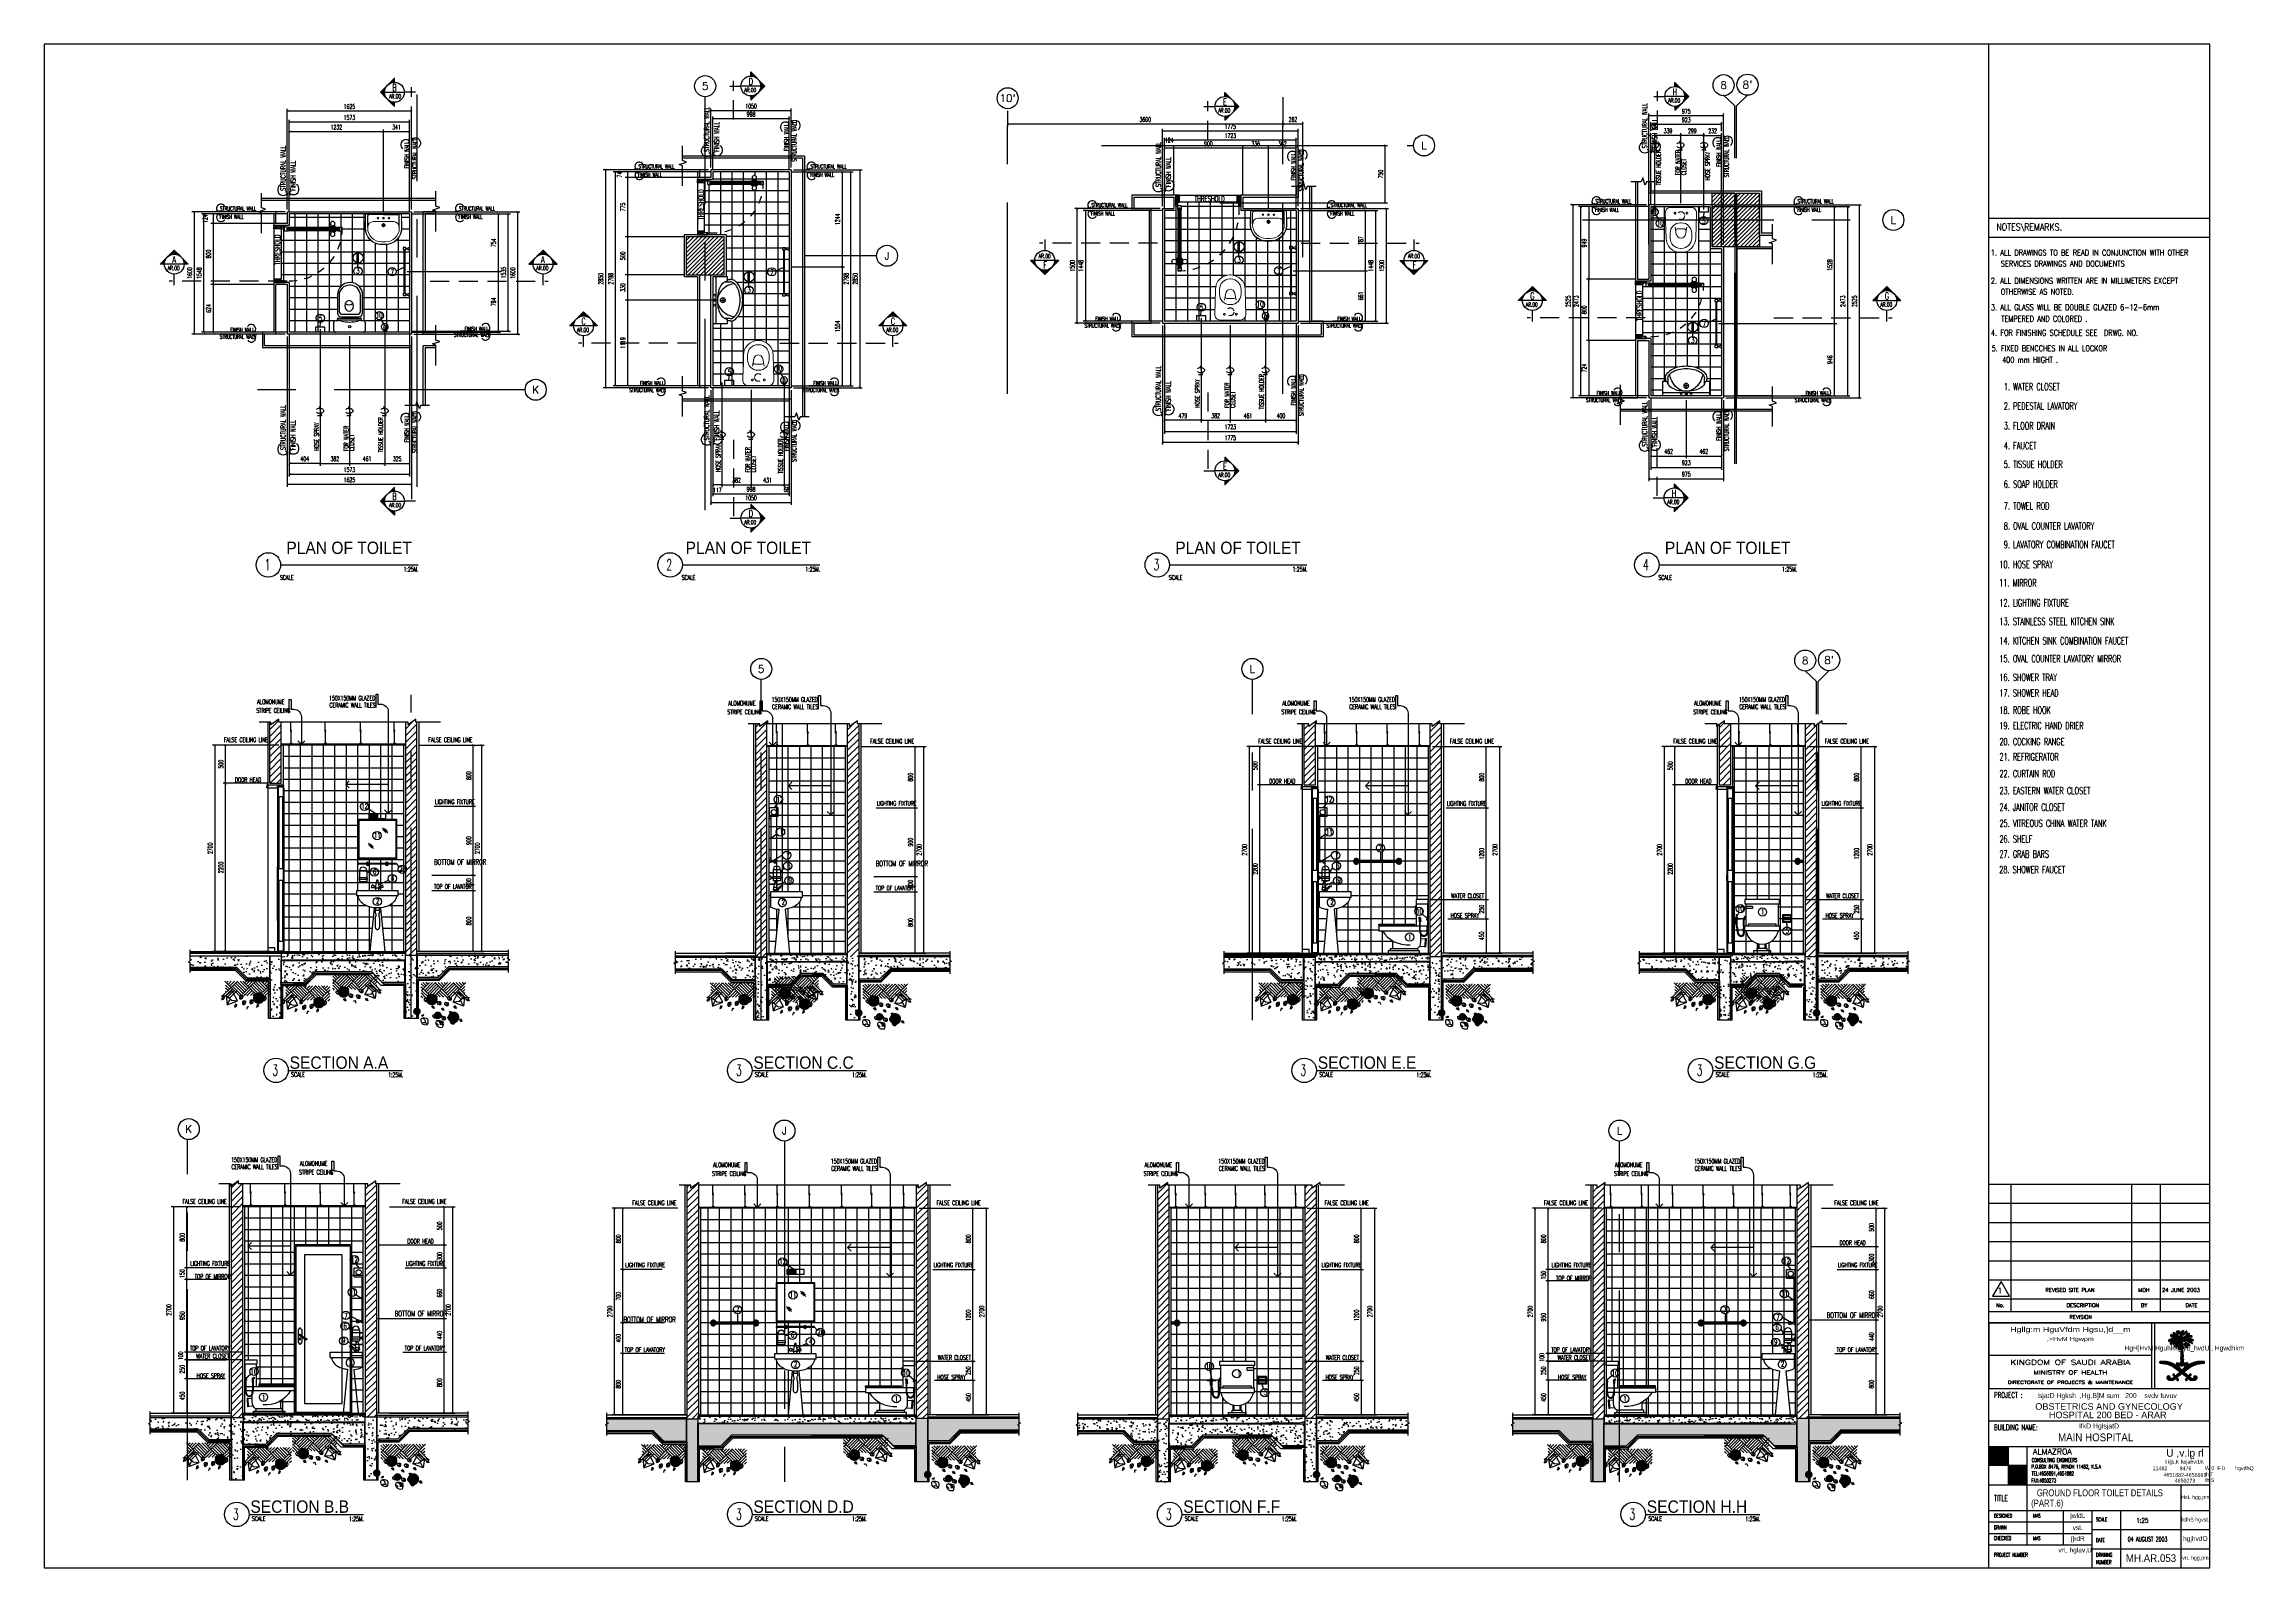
# Model space of a CAD drawing. Extents: x 417682.5 to 417711.4, y 43413.5 to 43433.4.
import ezdxf
from ezdxf.enums import TextEntityAlignment as Align

# ---------------------------------------------------------------- set-up
doc = ezdxf.new("R2010")
doc.units = 0
doc.header["$MEASUREMENT"] = 0
doc.header["$PDMODE"] = 3
doc.header["$PDSIZE"] = 0.1
for name, pattern in [('CENTER2', [1.125, 0.75, -0.125, 0.125, -0.125]), ('CENTERX2', [4, 2.5, -0.5, 0.5, -0.5]), ('DASHED', [0.75, 0.5, -0.25]), ('HIDDEN', [0.375, 0.25, -0.125]), ('HIDDEN2', [0.1875, 0.125, -0.0625])]:
    doc.linetypes.add(name, pattern=pattern)
doc.layers.get('0').update_dxf_attribs({"linetype": 'CONTINUOUS'})
doc.layers.get('DEFPOINTS').update_dxf_attribs({"linetype": 'CONTINUOUS'})
for name, color, linetype in [('2', 2, 'CONTINUOUS'), ('A-HATCH', 11, 'CONTINUOUS'), ('ARCDIMR', 4, 'CONTINUOUS'), ('AX', 6, 'CONTINUOUS'), ('AX-CR', 2, 'CONTINUOUS'), ('AX-TXT', 4, 'CONTINUOUS'), ('AXES', 11, 'CENTERX2'), ('AXIS', 11, 'CENTER2'), ('Axisname', 6, 'CONTINUOUS'), ('BORDER', 4, 'CONTINUOUS'), ('COL', 2, 'CONTINUOUS'), ('CURB', 11, 'CONTINUOUS'), ('DIM', 4, 'CONTINUOUS'), ('DIM-NEW', 4, 'CONTINUOUS'), ('DIM1', 2, 'CONTINUOUS'), ('Dimout', 4, 'CONTINUOUS'), ('DOOR', 4, 'CONTINUOUS'), ('DOOR-DIM', 3, 'CONTINUOUS'), ('DW', 7, 'CONTINUOUS'), ('EJ', 8, 'CONTINUOUS'), ('ELE', 3, 'CONTINUOUS'), ('ELEV-MARK', 6, 'CONTINUOUS'), ('ELV', 7, 'CONTINUOUS'), ('FIX', 3, 'CONTINUOUS'), ('gravel', 11, 'CONTINUOUS'), ('HAT', 8, 'CONTINUOUS'), ('Hatch', 11, 'CONTINUOUS'), ('JUMP', 2, 'CONTINUOUS'), ('K-FUR', 3, 'CONTINUOUS'), ('Plaster', 7, 'CONTINUOUS'), ('SANI', 2, 'CONTINUOUS'), ('SETTING', 3, 'CONTINUOUS'), ('SH', 1, 'CONTINUOUS'), ('SUNI-FUR', 3, 'CONTINUOUS'), ('TEXT-REV', 2, 'CONTINUOUS'), ('Tile', 5, 'CONTINUOUS'), ('TITLE', 6, 'CONTINUOUS'), ('TXT', 2, 'CONTINUOUS'), ('TXT1', 2, 'CONTINUOUS'), ('WALL', 6, 'CONTINUOUS'), ('WallPartition', 2, 'CONTINUOUS'), ('Windows', 9, 'CONTINUOUS')]:
    doc.layers.add(name, color=color, linetype=linetype)
doc.layers.get('EJ').off()
doc.styles.add('ABORD1', font='XARB.shx', dxfattribs={"height": 500})
doc.styles.add('BR', font='BR.SHX')
doc.styles.add('Easy', font='xarb.shx', dxfattribs={"width": 0.8, "height": 350})
doc.styles.add('EBORD1', font='ROMANS.shx', dxfattribs={"width": 0.75, "height": 200})
doc.styles.add('EBORD3', font='romant', dxfattribs={"height": 0.2})
doc.styles.add('KUFI', font='KUFI-SLD.shx')
doc.styles.add('ROMANC', font='romanc', dxfattribs={"height": 0.1})
doc.styles.add('ROMANS', font='ROMANS.shx', dxfattribs={"width": 0.6})
doc.styles.add('TTXT', font='swisse.ttf', dxfattribs={"width": 0.6})
doc.dimstyles.new('R50', dxfattribs={"dimscale": 0, "dimtxt": 0.06, "dimasz": 0.03, "dimexe": 0.03, "dimexo": 0.03, "dimgap": 0.03, "dimtad": 1, "dimdec": 0, "dimlfac": 1000, "dimzin": 13, "dimdsep": 46, "dimtxsty": 'ROMANS', "dimblk": 'ARCHTICK', "dimcen": 0.09, "dimclrd": 4, "dimclre": 4, "dimclrt": 2, "dimadec": 0, "dimazin": 0, "dimtfac": 1, "dimtdec": 0, "dimtofl": 0, "dimtmove": 2, "dimatfit": 3, "dimldrblk": 'CLOSEDBLANK', "dimfxl": 0, "dimtolj": 1, "dimtzin": 0, "dimarcsym": 0})
pattern_1 = [(45, (-137.77009, -89.86417), (-0.044194173824, 0.044194173824), [])]
pattern_2 = [(45, (-136.37666, -89.86417), (-0.044194173824, 0.044194173824), [])]
pattern_3 = [(37.5, (-136.37666, -89.86417), (-0.003149667905, 0.09634118845), [0, -0.076, 0, -0.085, 0, -0.08125]), (7.5, (-136.37666, -89.86417), (0.088488835263, 0.14110730326), [0, -0.041, 0, -0.0685, 0, -0.02625]), (327.5, (-136.43816, -89.86417), (0.155707093088, 0.000282952677), [0, -0.025, 0, -0.09, 0, -0.1175]), (317.5, (-136.43816, -89.86417), (0.15030633023, 0.043883778247), [0, -0.0125, 0, -0.059, 0, -0.0675])]
pattern_4 = [(50, (-136.37666, -89.86417), (0.21517805478, -0.018825640495), [0.0225, -0.2475]), (355, (-136.37666, -89.86417), (-0.04162540008, 0.22565764011), [0.018, -0.198]), (100.4514, (-136.35873, -89.86574), (0.17355281451, 0.20683186262), [0.019122057, -0.2103426336]), (46.1842, (-136.37666, -89.80417), (0.32017231459, -0.0496557043), [0.03375, -0.37125]), (96.6356, (-136.34998, -89.8083), (0.28039881166, 0.29223536127), [0.0286830864, -0.3155139]), (351.1842, (-136.37666, -89.80417), (0.28039858354, 0.29223558028), [0.027, -0.297]), (21, (-136.34666, -89.81917), (0.179072115636, -0.1207856672), [0.0225, -0.2475]), (326, (-136.34666, -89.81917), (0.07299459958, 0.21754501351), [0.018, -0.198]), (71.4514, (-136.33174, -89.82924), (0.25206678857, 0.09675914901), [0.019122057, -0.2103426336]), (37.5, (-136.37666, -89.86417), (0.003647956595, 0.09986815615), [0, -0.1956, 0, -0.201, 0, -0.19875]), (7.5, (-136.37666, -89.86417), (0.078920861233, 0.118323513565), [0, -0.1146, 0, -0.1911, 0, -0.07575]), (327.5, (-136.44356, -89.86417), (0.160146730852, -0.00676646152), [0, -0.075, 0, -0.234, 0, -0.3105]), (317.5, (-136.47356, -89.86417), (0.174955850803, 0.0300314947), [0, -0.0975, 0, -0.1554, 0, -0.2205])]
pattern_5 = [(50, (-137.47673, -89.86417), (0.21517805478, -0.018825640495), [0.0225, -0.2475]), (355, (-137.47673, -89.86417), (-0.04162540008, 0.22565764011), [0.018, -0.198]), (100.4514, (-137.4588, -89.86574), (0.17355281451, 0.20683186262), [0.019122057, -0.2103426336]), (46.1842, (-137.47673, -89.80417), (0.32017231459, -0.0496557043), [0.03375, -0.37125]), (96.6356, (-137.45005, -89.8083), (0.28039881166, 0.29223536127), [0.0286830864, -0.3155139]), (351.1842, (-137.47673, -89.80417), (0.28039858354, 0.29223558028), [0.027, -0.297]), (21, (-137.44673, -89.81917), (0.179072115636, -0.1207856672), [0.0225, -0.2475]), (326, (-137.44673, -89.81917), (0.07299459958, 0.21754501351), [0.018, -0.198]), (71.4514, (-137.43181, -89.82924), (0.25206678857, 0.09675914901), [0.019122057, -0.2103426336]), (37.5, (-137.47673, -89.86417), (0.003647956595, 0.09986815615), [0, -0.1956, 0, -0.201, 0, -0.19875]), (7.5, (-137.47673, -89.86417), (0.078920861233, 0.118323513565), [0, -0.1146, 0, -0.1911, 0, -0.07575]), (327.5, (-137.54363, -89.86417), (0.160146730852, -0.00676646152), [0, -0.075, 0, -0.234, 0, -0.3105]), (317.5, (-137.57363, -89.86417), (0.174955850803, 0.0300314947), [0, -0.0975, 0, -0.1554, 0, -0.2205])]

# ---------------------------------------------------------------- blocks, each defined once
blk = doc.blocks.new('AXU')
at = {"layer": 'AX-CR'}
blk.add_circle((0, 350), 350, dxfattribs=at)
at = {"layer": 'AX-TXT', "style": 'ROMANS'}
blk.add_attdef('AX', text='', height=250, dxfattribs=at).set_placement((0, 350), align=Align.MIDDLE)
blk = doc.blocks.new('AXL')
at = {"layer": 'AX-CR'}
blk.add_circle((-350, 0), 350, dxfattribs=at)
at = {"layer": 'AX-TXT', "style": 'ROMANS'}
blk.add_attdef('AX', text='', height=250, dxfattribs=at).set_placement((-350, 0), align=Align.MIDDLE)
blk = doc.blocks.new('A$C3CD36B94')
at = {"layer": 'DOOR', "color": 0, "linetype": 'ByBlock'}
for p, q in [((106, 950), (56, 950)), ((56, 800), (56, 950)), ((106, 850), (106, 950)), ((806, 950), (856, 950)), ((806, 850), (806, 950)), ((856, 800), (856, 950)), ((856, 950), (856, 800)), ((56, 800), (81, 800)), ((81, 850), (106, 850)), ((81, 800), (81, 850)), ((131, 800), (81, 800)), ((81, 750), (81, 800)), ((98, 750), (81, 750)), ((114, 770), (98, 770)), ((98, 770), (98, 750)), ((114, 750), (114, 770)), ((131, 750), (114, 750)), ((131, 800), (131, 750)), ((831, 850), (806, 850)), ((831, 800), (831, 850)), ((856, 800), (831, 800)), ((65, 95), (65, 160)), ((74, 160), (65, 160)), ((74, 95), (65, 95)), ((74, 173), (74, 83)), ((81, 173), (74, 173)), ((74, 95), (74, 160)), ((81, 83), (74, 83)), ((81, 50), (81, 0)), ((81, 50), (98, 50)), ((131, 0), (81, 0)), ((81, 0), (131, 0)), ((98, 50), (98, 30)), ((98, 30), (114, 30)), ((114, 50), (114, 30)), ((114, 50), (131, 50)), ((131, 173), (138, 173)), ((131, 83), (138, 83)), ((131, 50), (131, 0)), ((138, 173), (138, 83)), ((138, 95), (138, 160)), ((138, 160), (147, 160)), ((138, 95), (147, 95)), ((147, 95), (147, 160))]:
    blk.add_line(p, q, dxfattribs=at)
at = {"layer": 'DOOR', "color": 9, "linetype": 'ByBlock'}
for p, q in [((106, 950), (56, 910)), ((106, 950), (56, 837)), ((106, 950), (93, 850)), ((806, 950), (819, 850)), ((806, 950), (856, 837)), ((806, 950), (856, 910))]:
    blk.add_line(p, q, dxfattribs=at)
at = {"layer": 'DOOR', "linetype": 'ByBlock'}
for p, q in [((81, 750), (81, 50)), ((98, 750), (98, 50)), ((114, 750), (114, 50)), ((131, 50), (131, 750))]:
    blk.add_line(p, q, dxfattribs=at)
at = {"layer": 'DOOR', "color": 0, "linetype": 'ByBlock'}
for centre in [(32, 128), (179, 128)]:
    blk.add_circle(centre, 32.4, dxfattribs=at)
at = {"layer": 'DOOR', "color": 9, "linetype": 'ByBlock'}
for centre, radius, start, end in [((106, 950), 54.4, 203.2074, 270), ((106, 950), 34.4, 180, 270), ((106, 950), 14.4, 180, 270), ((806, 950), 34.4, 270, 0), ((806, 950), 14.4, 270, 0), ((806, 950), 54.4, 270, 336.7926), ((106, 950), 74.4, 227.7764, 270), ((106, 950), 94.4, 238.0182, 270), ((106, 950), 114, 244.0838, 257.3774), ((106, 950), 134, 248.1598, 259.28), ((106, 950), 154, 251.1053, 256.2858), ((806, 950), 74.4, 270, 312.2236), ((806, 950), 94.4, 270, 301.9818), ((806, 950), 134, 280.72, 291.8402), ((806, 950), 154, 283.7142, 288.8947)]:
    blk.add_arc(centre, radius, start, end, dxfattribs=at)
at = {"layer": 'DOOR', "linetype": 'HIDDEN', "ltscale": 0.5}
blk.add_arc((106, 729), 729, 268.0335, 5.6617, dxfattribs=at)
blk = doc.blocks.new('2')
at = {"layer": 'SUNI-FUR', "linetype": 'Continuous'}
for p, q in [((0.016, 0.724), (-0.003, 0.724)), ((0.014, 0.765), (0.004, 0.765)), ((-0.185, 0.576), (-0.185, 0.3)), ((-0.159, 0.57), (-0.159, 0.32)), ((-0.065, 0.438), (-0.07, 0.406)), ((-0.07, 0.406), (-0.065, 0.375)), ((-0.005, 0.487), (-0.029, 0.481)), ((0.019, 0.481), (-0.005, 0.487)), ((0.06, 0.406), (0.055, 0.438)), ((0.057, 0.377), (0.06, 0.406)), ((0.168, 0.32), (0.168, 0.57)), ((0.203, 0.3), (0.203, 0.576)), ((-0.241, 0.03), (-0.241, 0.15)), ((-0.211, 0.18), (-0.17, 0.18)), ((0.211, 0), (-0.211, 0)), ((-0.186, 0.199), (-0.186, 0.208)), ((-0.176, 0.218), (0.172, 0.218)), ((0.172, 0.189), (-0.176, 0.189)), ((-0.122, 0.237), (0.009, 0.237)), ((-0.113, 0.279), (0.008, 0.279)), ((-0.029, 0.331), (-0.005, 0.326)), ((-0.005, 0.326), (0.019, 0.331)), ((0.001, 0.279), (0.123, 0.279)), ((0.008, 0.279), (0.001, 0.279)), ((0.009, 0.237), (0.14, 0.237)), ((0.174, 0.18), (0.211, 0.18)), ((0.174, 0.18), (0.174, 0.18)), ((0.182, 0.208), (0.182, 0.199)), ((0.241, 0.15), (0.241, 0.03))]:
    blk.add_line(p, q, dxfattribs=at)
blk.add_circle((0.002, 0.087), 0.0184, dxfattribs=at)
for centre, radius, start, end in [((0.004, 0.576), 0.189, 90, 180), ((-0.005, 0.57), 0.154, 90, 180), ((0.014, 0.576), 0.189, 0, 90), ((0.014, 0.57), 0.154, 0, 90), ((0.013, 0.412), 0.082, 141.0758, 161.504), ((0.013, 0.401), 0.082, 198.496, 218.9242), ((-0.007, 0.537), 0.112, 239.4234, 302.9162), ((0.002, 0.421), 0.0682, 117.1532, 141.0758), ((0.002, 0.392), 0.0682, 218.9242, 242.8468), ((-0.012, 0.421), 0.0682, 38.9242, 62.8468), ((-0.012, 0.392), 0.0682, 297.1532, 321.0758), ((-0.023, 0.412), 0.082, 18.496, 38.9242), ((-0.029, 0.406), 0.0901, 321.0758, 341.504), ((-0.211, 0.15), 0.03, 90, 180), ((-0.211, 0.03), 0.03, 180, 270), ((-0.176, 0.208), 0.01, 90, 180), ((-0.176, 0.199), 0.01, 180, 270), ((-0.122, 0.3), 0.063, 180, 270), ((-0.201, -0.252), 0.433, 79.7535, 85.8109), ((-0.116, 0.322), 0.0432, 183.5129, 273.5129), ((0.075, 1.126), 0.973, 258.1938, 265.7347), ((-0.07, 1.126), 0.973, 274.2653, 281.8062), ((0.125, 0.322), 0.0432, 266.4871, 356.4871), ((0.206, -0.252), 0.433, 94.1891, 100.2465), ((0.14, 0.3), 0.063, 270, 0), ((0.172, 0.208), 0.01, 0, 90), ((0.172, 0.199), 0.01, 270, 0), ((0.211, 0.15), 0.03, 0, 90), ((0.211, 0.03), 0.03, 270, 0)]:
    blk.add_arc(centre, radius, start, end, dxfattribs=at)
blk = doc.blocks.new('LAV-003')
at = {"layer": 'FIX', "linetype": 'ByBlock'}
blk.add_line((-328, -25), (328, -25), dxfattribs=at)
at = {"layer": 'FIX', "linetype": 'Continuous', "lineweight": 20}
for p, q in [((-328, -285), (-328, -25)), ((-288, -285), (-288, -265)), ((0, -165), (-187, -165)), ((0, -165), (187, -165)), ((287, -285), (287, -265)), ((328, -285), (328, -25)), ((0, -535), (-38, -535)), ((0, -575), (-38, -575)), ((0, -535), (38, -535)), ((0, -575), (38, -575))]:
    blk.add_line(p, q, dxfattribs=at)
at = {"layer": 'FIX', "linetype": 'ByBlock', "ltscale": 0.3}
for p, q in [((-288, -265), (-288, -60)), ((0, -35), (-262, -35)), ((0, -35), (262, -35)), ((287, -265), (287, -60))]:
    blk.add_line(p, q, dxfattribs=at)
at = {"layer": 'FIX', "linetype": 'DASHED', "lineweight": 20, "ltscale": 0.04}
for p, q in [((-36, -230), (37, -230)), ((0, -194), (0, -266))]:
    blk.add_line(p, q, dxfattribs=at)
at = {"layer": 'FIX', "lineweight": 20}
for p, q in [((-16, -101), (15, -101)), ((0, -85), (0, -116))]:
    blk.add_line(p, q, dxfattribs=at)
at = {"layer": 'FIX', "linetype": 'Continuous', "lineweight": 20}
blk.add_lwpolyline([(295, -25), (0, -25), (-328, -25), (-334, -285, 0.414214), (-38, -582), (0, -582), (38, -582, 0.414214), (334, -285), (328, -25), (0, -25)], format="xyb", dxfattribs=at)
at = {"layer": 'FIX', "linetype": 'HIDDEN', "lineweight": 20, "ltscale": 0.05}
for centre in [(-100, -101), (100, -101)]:
    blk.add_circle(centre, 12.4, dxfattribs=at)
at = {"layer": 'FIX', "lineweight": 20}
for centre, radius in [((0, -230), 29.5), ((0, -230), 22.5), ((0, -101), 15.5)]:
    blk.add_circle(centre, radius, dxfattribs=at)
at = {"layer": 'FIX', "linetype": 'Continuous', "lineweight": 20}
for centre, radius, start, end in [((-38, -285), 290, 180, 270), ((-38, -285), 250, 180, 270), ((-187, -265), 100, 90, 180), ((38, -285), 290, 270, 0), ((38, -285), 250, 270, 0), ((187, -265), 100, 0, 90)]:
    blk.add_arc(centre, radius, start, end, dxfattribs=at)
at = {"layer": 'FIX', "linetype": 'ByBlock', "ltscale": 0.3}
for centre, start, end in [((-262, -60), 90, 180), ((262, -60), 0, 90)]:
    blk.add_arc(centre, 25, start, end, dxfattribs=at)
blk = doc.blocks.new('*X37')
at = {"color": 0}
for p, q in [((14608, 7877), (14819, 8088)), ((14625, 7890), (14821, 8086)), ((14637, 7899), (14823, 8084)), ((14647, 7905), (14825, 8082)), ((14656, 7910), (14826, 8081)), ((14664, 7915), (14828, 8079)), ((14671, 7919), (14830, 8077)), ((14678, 7922), (14832, 8075)), ((14685, 7925), (14833, 8073)), ((14691, 7928), (14835, 8072)), ((14697, 7930), (14837, 8070)), ((14703, 7933), (14839, 8068)), ((14709, 7935), (14841, 8066)), ((14714, 7937), (14842, 8065)), ((14719, 7938), (14844, 8063)), ((14725, 7940), (14846, 8061)), ((14730, 7941), (14848, 8059)), ((14734, 7943), (14849, 8058)), ((14739, 7944), (14851, 8056)), ((14744, 7945), (14853, 8054)), ((14749, 7946), (14855, 8052)), ((14753, 7947), (14856, 8051)), ((14757, 7948), (14858, 8049)), ((14762, 7949), (14860, 8047)), ((14766, 7950), (14862, 8045)), ((14770, 7950), (14863, 8043)), ((14774, 7951), (14865, 8042)), ((14778, 7951), (14867, 8040)), ((14782, 7952), (14869, 8038)), ((14786, 7952), (14871, 8036)), ((14790, 7953), (14872, 8035)), ((14794, 7953), (14874, 8033)), ((14798, 7953), (14876, 8031)), ((14802, 7953), (14878, 8029)), ((14805, 7954), (14879, 8028)), ((14809, 7954), (14881, 8026)), ((14813, 7954), (14883, 8024)), ((14816, 7954), (14885, 8022)), ((14820, 7954), (14886, 8020)), ((14823, 7954), (14888, 8019)), ((14827, 7954), (14890, 8017)), ((14830, 7954), (14892, 8015)), ((14834, 7953), (14894, 8013)), ((14837, 7953), (14895, 8012)), ((14840, 7953), (14897, 8010)), ((14844, 7953), (14899, 8008)), ((14847, 7953), (14901, 8006)), ((14850, 7952), (14902, 8005)), ((14853, 7952), (14904, 8003)), ((14856, 7952), (14906, 8001)), ((14860, 7951), (14908, 7999)), ((14863, 7951), (14909, 7997)), ((14866, 7950), (14911, 7996)), ((14869, 7950), (14913, 7994)), ((14872, 7949), (14915, 7992)), ((14875, 7949), (14917, 7990)), ((14878, 7948), (14918, 7989)), ((14881, 7948), (14920, 7987)), ((14884, 7947), (14922, 7985)), ((14887, 7947), (14924, 7983)), ((14890, 7946), (14925, 7982)), ((14893, 7945), (14927, 7980)), ((14895, 7945), (14929, 7978)), ((14898, 7944), (14931, 7976)), ((14901, 7943), (14932, 7974)), ((14904, 7942), (14934, 7973)), ((14907, 7942), (14936, 7971)), ((14909, 7941), (14938, 7969)), ((14912, 7940), (14939, 7967)), ((14915, 7939), (14941, 7966)), ((14917, 7938), (14943, 7964)), ((14920, 7937), (14945, 7962)), ((14923, 7937), (14947, 7960)), ((14925, 7936), (14948, 7959)), ((14928, 7935), (14950, 7957)), ((14931, 7934), (14952, 7955)), ((14933, 7933), (14954, 7953)), ((14936, 7932), (14955, 7952)), ((14938, 7931), (14957, 7950)), ((14941, 7930), (14959, 7948)), ((14943, 7929), (14961, 7946)), ((14946, 7928), (14962, 7944)), ((14948, 7927), (14964, 7943)), ((14360, 7629), (14571, 7839)), ((14364, 7629), (14557, 7822)), ((14368, 7629), (14549, 7810)), ((14371, 7629), (14542, 7800)), ((14375, 7629), (14537, 7791)), ((14378, 7629), (14533, 7783)), ((14382, 7629), (14529, 7776)), ((14385, 7629), (14525, 7769)), ((14389, 7629), (14522, 7762)), ((14392, 7629), (14519, 7756)), ((14396, 7629), (14517, 7750)), ((14399, 7629), (14515, 7744)), ((14403, 7629), (14513, 7739)), ((14406, 7629), (14511, 7733)), ((14410, 7629), (14509, 7728)), ((14413, 7629), (14507, 7723)), ((14417, 7629), (14506, 7718)), ((14421, 7629), (14505, 7713)), ((14424, 7629), (14503, 7708)), ((14428, 7629), (14502, 7703)), ((14431, 7629), (14501, 7699)), ((14435, 7629), (14500, 7694)), ((14438, 7629), (14499, 7690)), ((14442, 7629), (14499, 7686)), ((14445, 7629), (14498, 7681)), ((14449, 7629), (14497, 7677)), ((14452, 7629), (14497, 7673)), ((14456, 7629), (14496, 7669)), ((14459, 7629), (14496, 7665)), ((14463, 7629), (14495, 7661)), ((14466, 7629), (14495, 7657)), ((14470, 7629), (14494, 7653)), ((14474, 7629), (14494, 7649)), ((14477, 7629), (14494, 7646)), ((14481, 7629), (14494, 7642)), ((14484, 7629), (14494, 7638)), ((14488, 7629), (14494, 7635)), ((14491, 7629), (14494, 7631)), ((14951, 7926), (14966, 7941)), ((14953, 7925), (14968, 7939)), ((14956, 7923), (14970, 7937)), ((14958, 7922), (14971, 7936)), ((14960, 7921), (14973, 7934)), ((14963, 7920), (14975, 7932)), ((14965, 7919), (14977, 7930)), ((14967, 7918), (14978, 7929)), ((14970, 7916), (14980, 7927)), ((14972, 7915), (14982, 7925)), ((14974, 7914), (14984, 7923)), ((14977, 7913), (14985, 7921)), ((14979, 7911), (14987, 7920)), ((14981, 7910), (14989, 7918)), ((14983, 7909), (14991, 7916)), ((14986, 7908), (14993, 7914)), ((14988, 7906), (14994, 7913)), ((14990, 7905), (14996, 7911)), ((14992, 7903), (14998, 7909)), ((14994, 7902), (15000, 7907)), ((14997, 7901), (15001, 7906)), ((14999, 7899), (15003, 7904)), ((15001, 7898), (15005, 7902)), ((15003, 7896), (15007, 7900)), ((15005, 7895), (15008, 7898)), ((15007, 7894), (15010, 7897)), ((15009, 7892), (15012, 7895)), ((15011, 7891), (15014, 7893)), ((15013, 7889), (15016, 7891)), ((15015, 7888), (15017, 7890)), ((15017, 7886), (15019, 7888)), ((15019, 7884), (15021, 7886)), ((15021, 7883), (15023, 7884)), ((15023, 7881), (15024, 7883)), ((15025, 7880), (15026, 7881)), ((15027, 7878), (15028, 7879)), ((15029, 7877), (15030, 7877)), ((15031, 7875), (15031, 7875)), ((15033, 7873), (15033, 7874)), ((15035, 7872), (15035, 7872)), ((15036, 7870), (15037, 7870)), ((15038, 7868), (15038, 7868)), ((15040, 7867), (15040, 7867)), ((15042, 7865), (15042, 7865)), ((15044, 7863), (15044, 7863)), ((15046, 7861), (15046, 7861)), ((15047, 7860), (15047, 7860)), ((15051, 7856), (15051, 7856)), ((15053, 7854), (15053, 7854)), ((15054, 7852), (15054, 7853)), ((15056, 7851), (15056, 7851)), ((15058, 7849), (15058, 7849)), ((15059, 7847), (15060, 7847)), ((15061, 7845), (15061, 7845)), ((15063, 7843), (15063, 7844)), ((15064, 7841), (15065, 7842)), ((15066, 7839), (15067, 7840)), ((15068, 7837), (15069, 7838)), ((15069, 7836), (15070, 7837)), ((15071, 7834), (15072, 7835)), ((15072, 7832), (15074, 7833)), ((15074, 7830), (15076, 7831)), ((15076, 7828), (15077, 7830)), ((15077, 7826), (15079, 7828)), ((15079, 7824), (15081, 7826)), ((15080, 7822), (15083, 7824)), ((15082, 7820), (15084, 7822)), ((15083, 7818), (15086, 7821)), ((15085, 7815), (15088, 7819)), ((15086, 7813), (15090, 7817)), ((15087, 7811), (15092, 7815)), ((15089, 7809), (15093, 7814)), ((15090, 7807), (15095, 7812)), ((15092, 7805), (15097, 7810)), ((15093, 7803), (15099, 7808)), ((15094, 7801), (15100, 7807)), ((15096, 7798), (15102, 7805)), ((15097, 7796), (15104, 7803)), ((15098, 7794), (15106, 7801)), ((15100, 7792), (15107, 7799)), ((15101, 7790), (15109, 7798)), ((15102, 7787), (15111, 7796)), ((15104, 7785), (15113, 7794)), ((15105, 7783), (15115, 7792)), ((15106, 7780), (15116, 7791)), ((15107, 7778), (15118, 7789)), ((15108, 7776), (15120, 7787)), ((15110, 7773), (15122, 7785)), ((15111, 7771), (15123, 7784)), ((15112, 7769), (15125, 7782)), ((15113, 7766), (15127, 7780)), ((15114, 7764), (15129, 7778)), ((15115, 7761), (15130, 7777)), ((15116, 7759), (15132, 7775)), ((15117, 7756), (15134, 7773)), ((15118, 7754), (15136, 7771)), ((15119, 7751), (15137, 7769)), ((15121, 7749), (15139, 7768)), ((15122, 7746), (15141, 7766)), ((15122, 7744), (15143, 7764)), ((15123, 7741), (15145, 7762)), ((15124, 7739), (15146, 7761)), ((15125, 7736), (15148, 7759)), ((15126, 7733), (15150, 7757)), ((15127, 7731), (15152, 7755)), ((15128, 7728), (15153, 7754)), ((15129, 7725), (15155, 7752)), ((15130, 7723), (15157, 7750)), ((15130, 7720), (15159, 7748)), ((15131, 7717), (15160, 7746)), ((15132, 7714), (15162, 7745)), ((15133, 7712), (15164, 7743)), ((15133, 7709), (15166, 7741)), ((15134, 7706), (15168, 7739)), ((15135, 7703), (15169, 7738)), ((15136, 7700), (15171, 7736)), ((15136, 7697), (15173, 7734)), ((15137, 7695), (15175, 7732)), ((15137, 7692), (15176, 7731)), ((15138, 7689), (15178, 7729)), ((15139, 7686), (15180, 7727)), ((15139, 7683), (15182, 7725)), ((15140, 7680), (15183, 7723)), ((15140, 7676), (15185, 7722)), ((15140, 7673), (15187, 7720)), ((15141, 7670), (15189, 7718)), ((15141, 7667), (15191, 7716)), ((15142, 7664), (15192, 7715)), ((15142, 7661), (15194, 7713)), ((15142, 7658), (15196, 7711)), ((15143, 7654), (15198, 7709)), ((15143, 7651), (15199, 7708)), ((15143, 7648), (15201, 7706)), ((15143, 7644), (15203, 7704)), ((15143, 7641), (15205, 7702)), ((15143, 7637), (15206, 7700)), ((15143, 7634), (15208, 7699)), ((15144, 7631), (15210, 7697)), ((15145, 7629), (15212, 7695)), ((15149, 7629), (15214, 7693)), ((15152, 7629), (15215, 7692)), ((15156, 7629), (15217, 7690)), ((15159, 7629), (15219, 7688)), ((15163, 7629), (15221, 7686)), ((15167, 7629), (15222, 7685)), ((15170, 7629), (15224, 7683)), ((15174, 7629), (15226, 7681)), ((15177, 7629), (15228, 7679)), ((15181, 7629), (15229, 7678)), ((15184, 7629), (15231, 7676)), ((15188, 7629), (15233, 7674)), ((15191, 7629), (15235, 7672)), ((15195, 7629), (15236, 7670)), ((15198, 7629), (15238, 7669)), ((15202, 7629), (15240, 7667)), ((15205, 7629), (15242, 7665)), ((15209, 7629), (15244, 7663)), ((15212, 7629), (15245, 7662)), ((15216, 7629), (15247, 7660)), ((15220, 7629), (15249, 7658)), ((15223, 7629), (15251, 7656)), ((15227, 7629), (15252, 7655)), ((15230, 7629), (15254, 7653)), ((15234, 7629), (15256, 7651)), ((15237, 7629), (15258, 7649)), ((15241, 7629), (15259, 7647)), ((15244, 7629), (15261, 7646)), ((15248, 7629), (15263, 7644)), ((15251, 7629), (15265, 7642)), ((15255, 7629), (15267, 7640)), ((15258, 7629), (15268, 7639)), ((15262, 7629), (15270, 7637)), ((15266, 7629), (15272, 7635)), ((15269, 7629), (15274, 7633)), ((15273, 7629), (15275, 7632)), ((15276, 7629), (15277, 7630))]:
    blk.add_line(p, q, dxfattribs=at)
blk = doc.blocks.new('*X36')
at = {"color": 0}
for p, q in [((14608, 7877), (14819, 8088)), ((14625, 7890), (14821, 8086)), ((14637, 7899), (14823, 8084)), ((14647, 7905), (14825, 8082)), ((14656, 7910), (14826, 8081)), ((14664, 7915), (14828, 8079)), ((14671, 7919), (14830, 8077)), ((14678, 7922), (14832, 8075)), ((14685, 7925), (14833, 8073)), ((14691, 7928), (14835, 8072)), ((14697, 7930), (14837, 8070)), ((14703, 7933), (14839, 8068)), ((14709, 7935), (14841, 8066)), ((14714, 7937), (14842, 8065)), ((14719, 7938), (14844, 8063)), ((14725, 7940), (14846, 8061)), ((14730, 7941), (14848, 8059)), ((14734, 7943), (14849, 8058)), ((14739, 7944), (14851, 8056)), ((14744, 7945), (14853, 8054)), ((14749, 7946), (14855, 8052)), ((14753, 7947), (14856, 8051)), ((14757, 7948), (14858, 8049)), ((14762, 7949), (14860, 8047)), ((14766, 7950), (14862, 8045)), ((14770, 7950), (14863, 8043)), ((14774, 7951), (14865, 8042)), ((14778, 7951), (14867, 8040)), ((14782, 7952), (14869, 8038)), ((14786, 7952), (14871, 8036)), ((14790, 7953), (14872, 8035)), ((14794, 7953), (14874, 8033)), ((14798, 7953), (14876, 8031)), ((14802, 7953), (14878, 8029)), ((14805, 7954), (14879, 8028)), ((14809, 7954), (14881, 8026)), ((14813, 7954), (14883, 8024)), ((14816, 7954), (14885, 8022)), ((14820, 7954), (14886, 8020)), ((14823, 7954), (14888, 8019)), ((14827, 7954), (14890, 8017)), ((14830, 7954), (14892, 8015)), ((14834, 7953), (14894, 8013)), ((14837, 7953), (14895, 8012)), ((14840, 7953), (14897, 8010)), ((14844, 7953), (14899, 8008)), ((14847, 7953), (14901, 8006)), ((14850, 7952), (14902, 8005)), ((14853, 7952), (14904, 8003)), ((14856, 7952), (14906, 8001)), ((14860, 7951), (14908, 7999)), ((14863, 7951), (14909, 7997)), ((14866, 7950), (14911, 7996)), ((14869, 7950), (14913, 7994)), ((14872, 7949), (14915, 7992)), ((14875, 7949), (14917, 7990)), ((14878, 7948), (14918, 7989)), ((14881, 7948), (14920, 7987)), ((14884, 7947), (14922, 7985)), ((14887, 7947), (14924, 7983)), ((14890, 7946), (14925, 7982)), ((14893, 7945), (14927, 7980)), ((14895, 7945), (14929, 7978)), ((14898, 7944), (14931, 7976)), ((14901, 7943), (14932, 7974)), ((14904, 7942), (14934, 7973)), ((14907, 7942), (14936, 7971)), ((14909, 7941), (14938, 7969)), ((14912, 7940), (14939, 7967)), ((14915, 7939), (14941, 7966)), ((14917, 7938), (14943, 7964)), ((14920, 7937), (14945, 7962)), ((14923, 7937), (14947, 7960)), ((14925, 7936), (14948, 7959)), ((14928, 7935), (14950, 7957)), ((14931, 7934), (14952, 7955)), ((14933, 7933), (14954, 7953)), ((14936, 7932), (14955, 7952)), ((14938, 7931), (14957, 7950)), ((14941, 7930), (14959, 7948)), ((14943, 7929), (14961, 7946)), ((14946, 7928), (14962, 7944)), ((14948, 7927), (14964, 7943)), ((14360, 7629), (14571, 7839)), ((14364, 7629), (14557, 7822)), ((14368, 7629), (14549, 7810)), ((14371, 7629), (14542, 7800)), ((14375, 7629), (14537, 7791)), ((14378, 7629), (14533, 7783)), ((14382, 7629), (14529, 7776)), ((14385, 7629), (14525, 7769)), ((14389, 7629), (14522, 7762)), ((14392, 7629), (14519, 7756)), ((14396, 7629), (14517, 7750)), ((14399, 7629), (14515, 7744)), ((14403, 7629), (14513, 7739)), ((14406, 7629), (14511, 7733)), ((14410, 7629), (14509, 7728)), ((14413, 7629), (14507, 7723)), ((14417, 7629), (14506, 7718)), ((14421, 7629), (14505, 7713)), ((14424, 7629), (14503, 7708)), ((14428, 7629), (14502, 7703)), ((14431, 7629), (14501, 7699)), ((14435, 7629), (14500, 7694)), ((14438, 7629), (14499, 7690)), ((14442, 7629), (14499, 7686)), ((14445, 7629), (14498, 7681)), ((14449, 7629), (14497, 7677)), ((14452, 7629), (14497, 7673)), ((14456, 7629), (14496, 7669)), ((14459, 7629), (14496, 7665)), ((14463, 7629), (14495, 7661)), ((14466, 7629), (14495, 7657)), ((14470, 7629), (14494, 7653)), ((14474, 7629), (14494, 7649)), ((14477, 7629), (14494, 7646)), ((14481, 7629), (14494, 7642)), ((14484, 7629), (14494, 7638)), ((14488, 7629), (14494, 7635)), ((14491, 7629), (14494, 7631)), ((14951, 7926), (14966, 7941)), ((14953, 7925), (14968, 7939)), ((14956, 7923), (14970, 7937)), ((14958, 7922), (14971, 7936)), ((14960, 7921), (14973, 7934)), ((14963, 7920), (14975, 7932)), ((14965, 7919), (14977, 7930)), ((14967, 7918), (14978, 7929)), ((14970, 7916), (14980, 7927)), ((14972, 7915), (14982, 7925)), ((14974, 7914), (14984, 7923)), ((14977, 7913), (14985, 7921)), ((14979, 7911), (14987, 7920)), ((14981, 7910), (14989, 7918)), ((14983, 7909), (14991, 7916)), ((14986, 7908), (14993, 7914)), ((14988, 7906), (14994, 7913)), ((14990, 7905), (14996, 7911)), ((14992, 7903), (14998, 7909)), ((14994, 7902), (15000, 7907)), ((14997, 7901), (15001, 7906)), ((14999, 7899), (15003, 7904)), ((15001, 7898), (15005, 7902)), ((15003, 7896), (15007, 7900)), ((15005, 7895), (15008, 7898)), ((15007, 7894), (15010, 7897)), ((15009, 7892), (15012, 7895)), ((15011, 7891), (15014, 7893)), ((15013, 7889), (15016, 7891)), ((15015, 7888), (15017, 7890)), ((15017, 7886), (15019, 7888)), ((15019, 7884), (15021, 7886)), ((15021, 7883), (15023, 7884)), ((15023, 7881), (15024, 7883)), ((15025, 7880), (15026, 7881)), ((15027, 7878), (15028, 7879)), ((15029, 7877), (15030, 7877)), ((15031, 7875), (15031, 7875)), ((15033, 7873), (15033, 7874)), ((15035, 7872), (15035, 7872)), ((15036, 7870), (15037, 7870)), ((15038, 7868), (15038, 7868)), ((15040, 7867), (15040, 7867)), ((15042, 7865), (15042, 7865)), ((15044, 7863), (15044, 7863)), ((15046, 7861), (15046, 7861)), ((15047, 7860), (15047, 7860)), ((15051, 7856), (15051, 7856)), ((15053, 7854), (15053, 7854)), ((15054, 7852), (15054, 7853)), ((15056, 7851), (15056, 7851)), ((15058, 7849), (15058, 7849)), ((15059, 7847), (15060, 7847)), ((15061, 7845), (15061, 7845)), ((15063, 7843), (15063, 7844)), ((15064, 7841), (15065, 7842)), ((15066, 7839), (15067, 7840)), ((15068, 7837), (15069, 7838)), ((15069, 7836), (15070, 7837)), ((15071, 7834), (15072, 7835)), ((15072, 7832), (15074, 7833)), ((15074, 7830), (15076, 7831)), ((15076, 7828), (15077, 7830)), ((15077, 7826), (15079, 7828)), ((15079, 7824), (15081, 7826)), ((15080, 7822), (15083, 7824)), ((15082, 7820), (15084, 7822)), ((15083, 7818), (15086, 7821)), ((15085, 7815), (15088, 7819)), ((15086, 7813), (15090, 7817)), ((15087, 7811), (15092, 7815)), ((15089, 7809), (15093, 7814)), ((15090, 7807), (15095, 7812)), ((15092, 7805), (15097, 7810)), ((15093, 7803), (15099, 7808)), ((15094, 7801), (15100, 7807)), ((15096, 7798), (15102, 7805)), ((15097, 7796), (15104, 7803)), ((15098, 7794), (15106, 7801)), ((15100, 7792), (15107, 7799)), ((15101, 7790), (15109, 7798)), ((15102, 7787), (15111, 7796)), ((15104, 7785), (15113, 7794)), ((15105, 7783), (15115, 7792)), ((15106, 7780), (15116, 7791)), ((15107, 7778), (15118, 7789)), ((15108, 7776), (15120, 7787)), ((15110, 7773), (15122, 7785)), ((15111, 7771), (15123, 7784)), ((15112, 7769), (15125, 7782)), ((15113, 7766), (15127, 7780)), ((15114, 7764), (15129, 7778)), ((15115, 7761), (15130, 7777)), ((15116, 7759), (15132, 7775)), ((15117, 7756), (15134, 7773)), ((15118, 7754), (15136, 7771)), ((15119, 7751), (15137, 7769)), ((15121, 7749), (15139, 7768)), ((15122, 7746), (15141, 7766)), ((15122, 7744), (15143, 7764)), ((15123, 7741), (15145, 7762)), ((15124, 7739), (15146, 7761)), ((15125, 7736), (15148, 7759)), ((15126, 7733), (15150, 7757)), ((15127, 7731), (15152, 7755)), ((15128, 7728), (15153, 7754)), ((15129, 7725), (15155, 7752)), ((15130, 7723), (15157, 7750)), ((15130, 7720), (15159, 7748)), ((15131, 7717), (15160, 7746)), ((15132, 7714), (15162, 7745)), ((15133, 7712), (15164, 7743)), ((15133, 7709), (15166, 7741)), ((15134, 7706), (15168, 7739)), ((15135, 7703), (15169, 7738)), ((15136, 7700), (15171, 7736)), ((15136, 7697), (15173, 7734)), ((15137, 7695), (15175, 7732)), ((15137, 7692), (15176, 7731)), ((15138, 7689), (15178, 7729)), ((15139, 7686), (15180, 7727)), ((15139, 7683), (15182, 7725)), ((15140, 7680), (15183, 7723)), ((15140, 7676), (15185, 7722)), ((15140, 7673), (15187, 7720)), ((15141, 7670), (15189, 7718)), ((15141, 7667), (15191, 7716)), ((15142, 7664), (15192, 7715)), ((15142, 7661), (15194, 7713)), ((15142, 7658), (15196, 7711)), ((15143, 7654), (15198, 7709)), ((15143, 7651), (15199, 7708)), ((15143, 7648), (15201, 7706)), ((15143, 7644), (15203, 7704)), ((15143, 7641), (15205, 7702)), ((15143, 7637), (15206, 7700)), ((15143, 7634), (15208, 7699)), ((15144, 7631), (15210, 7697)), ((15145, 7629), (15212, 7695)), ((15149, 7629), (15214, 7693)), ((15152, 7629), (15215, 7692)), ((15156, 7629), (15217, 7690)), ((15159, 7629), (15219, 7688)), ((15163, 7629), (15221, 7686)), ((15167, 7629), (15222, 7685)), ((15170, 7629), (15224, 7683)), ((15174, 7629), (15226, 7681)), ((15177, 7629), (15228, 7679)), ((15181, 7629), (15229, 7678)), ((15184, 7629), (15231, 7676)), ((15188, 7629), (15233, 7674)), ((15191, 7629), (15235, 7672)), ((15195, 7629), (15236, 7670)), ((15198, 7629), (15238, 7669)), ((15202, 7629), (15240, 7667)), ((15205, 7629), (15242, 7665)), ((15209, 7629), (15244, 7663)), ((15212, 7629), (15245, 7662)), ((15216, 7629), (15247, 7660)), ((15220, 7629), (15249, 7658)), ((15223, 7629), (15251, 7656)), ((15227, 7629), (15252, 7655)), ((15230, 7629), (15254, 7653)), ((15234, 7629), (15256, 7651)), ((15237, 7629), (15258, 7649)), ((15241, 7629), (15259, 7647)), ((15244, 7629), (15261, 7646)), ((15248, 7629), (15263, 7644)), ((15251, 7629), (15265, 7642)), ((15255, 7629), (15267, 7640)), ((15258, 7629), (15268, 7639)), ((15262, 7629), (15270, 7637)), ((15266, 7629), (15272, 7635)), ((15269, 7629), (15274, 7633)), ((15273, 7629), (15275, 7632)), ((15276, 7629), (15277, 7630))]:
    blk.add_line(p, q, dxfattribs=at)
blk = doc.blocks.new('A$C785E76E1')
at = {"layer": 'JUMP'}
for p, q in [((0.033, 0.053), (0.033, 0.115)), ((0.057, 0.053), (0.057, 0.115))]:
    blk.add_line(p, q, dxfattribs=at)
for radius, start, end in [(0.045, 105.4782, 74.5218), (0.0144, 146.4427, 33.5573)]:
    blk.add_arc((0.045, 0.045), radius, start, end, dxfattribs=at)
blk = doc.blocks.new('_ARCHTICK')
at = {"color": 0, "linetype": 'ByBlock', "const_width": 0.15}
blk.add_lwpolyline([(-0.5, -0.5), (0.5, 0.5)], dxfattribs=at)
blk = doc.blocks.new('*D38')
at = {"layer": '2', "color": 4, "lineweight": -2}
for p, q in [((417686.11, 43429.694), (417686.11, 43427.907)), ((417686.492, 43429.6), (417686.492, 43427.907)), ((417686.11, 43427.937), (417686.492, 43427.937))]:
    blk.add_line(p, q, dxfattribs=at)
at = {"layer": 'DEFPOINTS', "color": 0}
for p in [(417686.11, 43429.724), (417686.492, 43429.63), (417686.492, 43427.937)]:
    blk.add_point(p, dxfattribs=at)
at = {"layer": '2', "color": 4, "lineweight": -2, "xscale": 0.03, "yscale": 0.03, "zscale": 0.03, "rotation": 180}
blk.add_blockref('_ARCHTICK', (417686.11, 43427.937), dxfattribs=at)
at = {"layer": '2', "color": 4, "lineweight": -2, "xscale": 0.03, "yscale": 0.03, "zscale": 0.03}
blk.add_blockref('_ARCHTICK', (417686.492, 43427.937), dxfattribs=at)
at = {"layer": '2', "color": 2, "insert": (417686.301, 43427.997), "char_height": 0.06, "attachment_point": 5, "style": 'ROMANS'}
blk.add_mtext('\\A1;382', dxfattribs=at)
blk = doc.blocks.new('_ClosedBlank')
at = {"color": 0, "linetype": 'ByBlock', "lineweight": -2}
for p, q in [((-1, 0.17), (0, 0)), ((-1, 0.17), (-1, -0.17)), ((0, 0), (-1, -0.17))]:
    blk.add_line(p, q, dxfattribs=at)
blk = doc.blocks.new('*D39')
at = {"layer": '2', "color": 4, "lineweight": -2}
for p, q in [((417686.492, 43429.6), (417686.492, 43427.907)), ((417686.953, 43429.695), (417686.953, 43427.907)), ((417686.492, 43427.937), (417686.953, 43427.937))]:
    blk.add_line(p, q, dxfattribs=at)
at = {"layer": 'DEFPOINTS', "color": 0}
for p in [(417686.492, 43429.63), (417686.953, 43429.725), (417686.953, 43427.937)]:
    blk.add_point(p, dxfattribs=at)
at = {"layer": '2', "color": 4, "lineweight": -2, "xscale": 0.03, "yscale": 0.03, "zscale": 0.03, "rotation": 180}
blk.add_blockref('_ARCHTICK', (417686.492, 43427.937), dxfattribs=at)
at = {"layer": '2', "color": 4, "lineweight": -2, "xscale": 0.03, "yscale": 0.03, "zscale": 0.03}
blk.add_blockref('_ARCHTICK', (417686.953, 43427.937), dxfattribs=at)
at = {"layer": '2', "color": 2, "insert": (417686.722, 43427.997), "char_height": 0.06, "attachment_point": 5, "style": 'ROMANS'}
blk.add_mtext('\\A1;461', dxfattribs=at)
blk = doc.blocks.new('SCNTR', base_point=(3632.7, 549.7))
for q in [(3633.9, 554.6), (3636.1, 543.4)]:
    blk.add_line((3631.1, 543.4), q)
for centre, radius, start, end in [((3630.8, 549.4), 1.99, 133.3084, 182.4789), ((3630.8, 549.2), 1.99, 177.5211, 226.6916), ((3633.5, 547.5), 5.23, 39.4883, 140.5117), ((3633.5, 551.1), 5.23, 219.4883, 320.5117)]:
    blk.add_arc(centre, radius, start, end)
blk = doc.blocks.new('A$C31925312')
at = {"layer": 'FIX'}
for p, q in [((0.022, 0.607), (0.016, 0.607)), ((0.039, 0.625), (0.049, 0.625)), ((0.039, 0.616), (0.048, 0.616)), ((0.048, 0.616), (0.084, 0.601)), ((0.049, 0.625), (0.084, 0.64)), ((0.084, 0.64), (0.086, 0.64)), ((0.084, 0.64), (0.084, 0.601)), ((0.084, 0.64), (0.084, 0.601)), ((0.084, 0.601), (0.086, 0.601)), ((0.085, 0.64), (0.085, 0.601)), ((0.086, 0.64), (0.086, 0.601)), ((0.039, 0.024), (0.049, 0.024)), ((0.039, 0.016), (0.048, 0.016)), ((0.048, 0.016), (0.084, 0)), ((0.049, 0.024), (0.084, 0.039)), ((0.084, 0.039), (0.084, 0)), ((0.084, 0.039), (0.084, 0)), ((0.084, 0.039), (0.086, 0.039)), ((0.085, 0.039), (0.085, 0)), ((0.086, 0.039), (0.086, 0)), ((0.084, 0), (0.086, 0))]:
    blk.add_line(p, q, dxfattribs=at)
for points in [[(0.039, 0.633), (0.039, 0.606), (0, 0.606), (0, 0.633)], [(0.039, 0.033), (0.039, 0.006), (0, 0.006), (0, 0.033)]]:
    blk.add_lwpolyline(points, close=True, dxfattribs=at)
blk.add_lwpolyline([(0.016, 0.607), (0.016, 0.033), (0.022, 0.033), (0.022, 0.607)], dxfattribs=at)
blk = doc.blocks.new('A$C67076F16')
at = {"layer": 'DIM-NEW'}
for p, q in [((0.013, 0.091), (0.188, 0.091)), ((0.014, 0.114), (0.186, 0.114))]:
    blk.add_line(p, q, dxfattribs=at)
at = {"layer": 'DW'}
blk.add_lwpolyline([(0, 0.2), (0, 0), (0.2, 0), (0.2, 0.2)], close=True, dxfattribs=at)
at = {"layer": 'FIX', "color": 2}
blk.add_circle((0.1, 0.098), 0.0876, dxfattribs=at)
blk = doc.blocks.new('*D40')
at = {"layer": '2', "color": 4, "lineweight": -2}
for p, q in [((417686.953, 43429.665), (417686.953, 43427.907)), ((417687.278, 43429.665), (417687.278, 43427.907)), ((417686.953, 43427.937), (417687.278, 43427.937))]:
    blk.add_line(p, q, dxfattribs=at)
at = {"layer": 'DEFPOINTS', "color": 0}
for p in [(417686.953, 43429.695), (417687.278, 43429.695), (417687.278, 43427.937)]:
    blk.add_point(p, dxfattribs=at)
at = {"layer": '2', "color": 4, "lineweight": -2, "xscale": 0.03, "yscale": 0.03, "zscale": 0.03, "rotation": 180}
blk.add_blockref('_ARCHTICK', (417686.953, 43427.937), dxfattribs=at)
at = {"layer": '2', "color": 4, "lineweight": -2, "xscale": 0.03, "yscale": 0.03, "zscale": 0.03}
blk.add_blockref('_ARCHTICK', (417687.278, 43427.937), dxfattribs=at)
at = {"layer": '2', "color": 2, "insert": (417687.116, 43427.997), "char_height": 0.06, "attachment_point": 5, "style": 'ROMANS'}
blk.add_mtext('\\A1;325', dxfattribs=at)
blk = doc.blocks.new('*D41')
at = {"layer": '2', "color": 4, "lineweight": -2}
for p, q in [((417685.705, 43429.622), (417685.705, 43427.907)), ((417686.11, 43429.622), (417686.11, 43427.907)), ((417686.11, 43427.937), (417685.705, 43427.937))]:
    blk.add_line(p, q, dxfattribs=at)
at = {"layer": 'DEFPOINTS', "color": 0}
for p in [(417685.705, 43429.652), (417686.11, 43429.652), (417685.705, 43427.937)]:
    blk.add_point(p, dxfattribs=at)
at = {"layer": '2', "color": 4, "lineweight": -2, "xscale": 0.03, "yscale": 0.03, "zscale": 0.03, "rotation": 180}
blk.add_blockref('_ARCHTICK', (417685.705, 43427.937), dxfattribs=at)
at = {"layer": '2', "color": 4, "lineweight": -2, "xscale": 0.03, "yscale": 0.03, "zscale": 0.03}
blk.add_blockref('_ARCHTICK', (417686.11, 43427.937), dxfattribs=at)
at = {"layer": '2', "color": 2, "insert": (417685.907, 43427.997), "char_height": 0.06, "attachment_point": 5, "style": 'ROMANS'}
blk.add_mtext('\\A1;404', dxfattribs=at)
blk = doc.blocks.new('*D42')
at = {"layer": '2', "color": 4, "lineweight": -2}
for p, q in [((417685.705, 43429.622), (417685.705, 43427.766)), ((417687.278, 43429.622), (417687.278, 43427.766)), ((417685.705, 43427.796), (417687.278, 43427.796))]:
    blk.add_line(p, q, dxfattribs=at)
at = {"layer": 'DEFPOINTS', "color": 0}
for p in [(417685.705, 43429.652), (417687.278, 43429.652), (417687.278, 43427.796)]:
    blk.add_point(p, dxfattribs=at)
at = {"layer": '2', "color": 4, "lineweight": -2, "xscale": 0.03, "yscale": 0.03, "zscale": 0.03, "rotation": 180}
blk.add_blockref('_ARCHTICK', (417685.705, 43427.796), dxfattribs=at)
at = {"layer": '2', "color": 4, "lineweight": -2, "xscale": 0.03, "yscale": 0.03, "zscale": 0.03}
blk.add_blockref('_ARCHTICK', (417687.278, 43427.796), dxfattribs=at)
at = {"layer": '2', "color": 2, "insert": (417686.492, 43427.856), "char_height": 0.06, "attachment_point": 5, "style": 'ROMANS'}
blk.add_mtext('\\A1;1573', dxfattribs=at)
blk = doc.blocks.new('*D43')
at = {"layer": '2', "color": 4, "lineweight": -2}
for p, q in [((417685.679, 43429.596), (417685.679, 43427.633)), ((417687.304, 43429.596), (417687.304, 43427.633)), ((417687.304, 43427.663), (417685.679, 43427.663))]:
    blk.add_line(p, q, dxfattribs=at)
at = {"layer": 'DEFPOINTS', "color": 0}
for p in [(417685.679, 43429.626), (417687.304, 43429.626), (417685.679, 43427.663)]:
    blk.add_point(p, dxfattribs=at)
at = {"layer": '2', "color": 4, "lineweight": -2, "xscale": 0.03, "yscale": 0.03, "zscale": 0.03, "rotation": 180}
blk.add_blockref('_ARCHTICK', (417685.679, 43427.663), dxfattribs=at)
at = {"layer": '2', "color": 4, "lineweight": -2, "xscale": 0.03, "yscale": 0.03, "zscale": 0.03}
blk.add_blockref('_ARCHTICK', (417687.304, 43427.663), dxfattribs=at)
at = {"layer": '2', "color": 2, "insert": (417686.492, 43427.723), "char_height": 0.06, "attachment_point": 5, "style": 'ROMANS'}
blk.add_mtext('\\A1;1625', dxfattribs=at)
blk = doc.blocks.new('*D44')
at = {"layer": '2', "color": 4, "lineweight": -2}
for p, q in [((417687.308, 43431.2), (417688.467, 43431.2)), ((417688.437, 43431.2), (417688.437, 43430.446)), ((417687.245, 43430.446), (417688.467, 43430.446))]:
    blk.add_line(p, q, dxfattribs=at)
at = {"layer": 'DEFPOINTS', "color": 0}
for p in [(417687.278, 43431.2), (417687.215, 43430.446), (417688.437, 43430.446)]:
    blk.add_point(p, dxfattribs=at)
at = {"layer": '2', "color": 4, "lineweight": -2, "xscale": 0.03, "yscale": 0.03, "zscale": 0.03}
for p, rotation in [((417688.437, 43431.2), 90), ((417688.437, 43430.446), 270)]:
    blk.add_blockref('_ARCHTICK', p, dxfattribs=dict(at, rotation=rotation))
at = {"layer": '2', "color": 2, "insert": (417688.377, 43430.823), "char_height": 0.06, "attachment_point": 5, "rotation": 90, "style": 'ROMANS'}
blk.add_mtext('\\A1;754', dxfattribs=at)
blk = doc.blocks.new('*D45')
at = {"layer": '2', "color": 4, "lineweight": -2}
for p, q in [((417687.275, 43430.446), (417688.467, 43430.446)), ((417688.437, 43430.446), (417688.437, 43429.652)), ((417687.308, 43429.652), (417688.467, 43429.652))]:
    blk.add_line(p, q, dxfattribs=at)
at = {"layer": 'DEFPOINTS', "color": 0}
for p in [(417687.245, 43430.446), (417687.278, 43429.652), (417688.437, 43429.652)]:
    blk.add_point(p, dxfattribs=at)
at = {"layer": '2', "color": 4, "lineweight": -2, "xscale": 0.03, "yscale": 0.03, "zscale": 0.03}
for p, rotation in [((417688.437, 43430.446), 90), ((417688.437, 43429.652), 270)]:
    blk.add_blockref('_ARCHTICK', p, dxfattribs=dict(at, rotation=rotation))
at = {"layer": '2', "color": 2, "insert": (417688.377, 43430.049), "char_height": 0.06, "attachment_point": 5, "rotation": 90, "style": 'ROMANS'}
blk.add_mtext('\\A1;794', dxfattribs=at)
blk = doc.blocks.new('*D46')
at = {"layer": '2', "color": 4, "lineweight": -2}
for p, q in [((417687.308, 43431.2), (417688.598, 43431.2)), ((417688.568, 43429.665), (417688.568, 43431.2)), ((417687.308, 43429.665), (417688.598, 43429.665))]:
    blk.add_line(p, q, dxfattribs=at)
at = {"layer": 'DEFPOINTS', "color": 0}
for p in [(417687.278, 43431.2), (417688.568, 43431.2), (417687.278, 43429.665)]:
    blk.add_point(p, dxfattribs=at)
at = {"layer": '2', "color": 4, "lineweight": -2, "xscale": 0.03, "yscale": 0.03, "zscale": 0.03}
for p, rotation in [((417688.568, 43431.2), 90), ((417688.568, 43429.665), 270)]:
    blk.add_blockref('_ARCHTICK', p, dxfattribs=dict(at, rotation=rotation))
at = {"layer": '2', "color": 2, "insert": (417688.508, 43430.433), "char_height": 0.06, "attachment_point": 5, "rotation": 90, "style": 'ROMANS'}
blk.add_mtext('\\A1;1535', dxfattribs=at)
blk = doc.blocks.new('*D47')
at = {"layer": '2', "color": 4, "lineweight": -2}
for p, q in [((417687.334, 43431.226), (417688.719, 43431.226)), ((417688.689, 43431.226), (417688.689, 43429.626)), ((417687.334, 43429.626), (417688.719, 43429.626))]:
    blk.add_line(p, q, dxfattribs=at)
at = {"layer": 'DEFPOINTS', "color": 0}
for p in [(417687.304, 43431.226), (417687.304, 43429.626), (417688.689, 43429.626)]:
    blk.add_point(p, dxfattribs=at)
at = {"layer": '2', "color": 4, "lineweight": -2, "xscale": 0.03, "yscale": 0.03, "zscale": 0.03}
for p, rotation in [((417688.689, 43431.226), 90), ((417688.689, 43429.626), 270)]:
    blk.add_blockref('_ARCHTICK', p, dxfattribs=dict(at, rotation=rotation))
at = {"layer": '2', "color": 2, "insert": (417688.629, 43430.426), "char_height": 0.06, "attachment_point": 5, "rotation": 90, "style": 'ROMANS'}
blk.add_mtext('\\A1;1600', dxfattribs=at)
blk = doc.blocks.new('*D48')
at = {"layer": '2', "color": 4, "lineweight": -2}
for p, q in [((417686.937, 43431.23), (417686.937, 43432.304)), ((417687.278, 43432.274), (417686.937, 43432.274)), ((417687.278, 43431.23), (417687.278, 43432.304))]:
    blk.add_line(p, q, dxfattribs=at)
at = {"layer": 'DEFPOINTS', "color": 0}
for p in [(417686.937, 43432.274), (417686.937, 43431.2), (417687.278, 43431.2)]:
    blk.add_point(p, dxfattribs=at)
at = {"layer": '2', "color": 4, "lineweight": -2, "xscale": 0.03, "yscale": 0.03, "zscale": 0.03, "rotation": 180}
blk.add_blockref('_ARCHTICK', (417686.937, 43432.274), dxfattribs=at)
at = {"layer": '2', "color": 4, "lineweight": -2, "xscale": 0.03, "yscale": 0.03, "zscale": 0.03}
blk.add_blockref('_ARCHTICK', (417687.278, 43432.274), dxfattribs=at)
at = {"layer": '2', "color": 2, "insert": (417687.108, 43432.334), "char_height": 0.06, "attachment_point": 5, "style": 'ROMANS'}
blk.add_mtext('\\A1;341', dxfattribs=at)
blk = doc.blocks.new('*D49')
at = {"layer": '2', "color": 4, "lineweight": -2}
for p, q in [((417685.705, 43431.23), (417685.705, 43432.304)), ((417686.937, 43432.274), (417685.705, 43432.274)), ((417686.937, 43431.23), (417686.937, 43432.304))]:
    blk.add_line(p, q, dxfattribs=at)
at = {"layer": 'DEFPOINTS', "color": 0}
for p in [(417685.705, 43432.274), (417685.705, 43431.2), (417686.937, 43431.2)]:
    blk.add_point(p, dxfattribs=at)
at = {"layer": '2', "color": 4, "lineweight": -2, "xscale": 0.03, "yscale": 0.03, "zscale": 0.03, "rotation": 180}
blk.add_blockref('_ARCHTICK', (417685.705, 43432.274), dxfattribs=at)
at = {"layer": '2', "color": 4, "lineweight": -2, "xscale": 0.03, "yscale": 0.03, "zscale": 0.03}
blk.add_blockref('_ARCHTICK', (417686.937, 43432.274), dxfattribs=at)
at = {"layer": '2', "color": 2, "insert": (417686.321, 43432.334), "char_height": 0.06, "attachment_point": 5, "style": 'ROMANS'}
blk.add_mtext('\\A1;1232', dxfattribs=at)
blk = doc.blocks.new('*D50')
at = {"layer": '2', "color": 4, "lineweight": -2}
for p, q in [((417685.705, 43431.432), (417685.705, 43432.431)), ((417687.278, 43432.401), (417685.705, 43432.401)), ((417687.278, 43431.432), (417687.278, 43432.431))]:
    blk.add_line(p, q, dxfattribs=at)
at = {"layer": 'DEFPOINTS', "color": 0}
for p in [(417685.705, 43432.401), (417685.705, 43431.402), (417687.278, 43431.402)]:
    blk.add_point(p, dxfattribs=at)
at = {"layer": '2', "color": 4, "lineweight": -2, "xscale": 0.03, "yscale": 0.03, "zscale": 0.03, "rotation": 180}
blk.add_blockref('_ARCHTICK', (417685.705, 43432.401), dxfattribs=at)
at = {"layer": '2', "color": 4, "lineweight": -2, "xscale": 0.03, "yscale": 0.03, "zscale": 0.03}
blk.add_blockref('_ARCHTICK', (417687.278, 43432.401), dxfattribs=at)
at = {"layer": '2', "color": 2, "insert": (417686.492, 43432.461), "char_height": 0.06, "attachment_point": 5, "style": 'ROMANS'}
blk.add_mtext('\\A1;1573', dxfattribs=at)
blk = doc.blocks.new('*D51')
at = {"layer": '2', "color": 4, "lineweight": -2}
for p, q in [((417685.679, 43431.256), (417685.679, 43432.574)), ((417687.304, 43432.544), (417685.679, 43432.544)), ((417687.304, 43431.256), (417687.304, 43432.574))]:
    blk.add_line(p, q, dxfattribs=at)
at = {"layer": 'DEFPOINTS', "color": 0}
for p in [(417685.679, 43432.544), (417685.679, 43431.226), (417687.304, 43431.226)]:
    blk.add_point(p, dxfattribs=at)
at = {"layer": '2', "color": 4, "lineweight": -2, "xscale": 0.03, "yscale": 0.03, "zscale": 0.03, "rotation": 180}
blk.add_blockref('_ARCHTICK', (417685.679, 43432.544), dxfattribs=at)
at = {"layer": '2', "color": 4, "lineweight": -2, "xscale": 0.03, "yscale": 0.03, "zscale": 0.03}
blk.add_blockref('_ARCHTICK', (417687.304, 43432.544), dxfattribs=at)
at = {"layer": '2', "color": 2, "insert": (417686.492, 43432.604), "char_height": 0.06, "attachment_point": 5, "style": 'ROMANS'}
blk.add_mtext('\\A1;1625', dxfattribs=at)
blk = doc.blocks.new('*D52')
at = {"layer": '2', "color": 4, "lineweight": -2}
for p, q in [((417685.675, 43431.2), (417684.679, 43431.2)), ((417685.649, 43431.076), (417684.679, 43431.076)), ((417684.709, 43431.2), (417684.709, 43431.076))]:
    blk.add_line(p, q, dxfattribs=at)
at = {"layer": 'DEFPOINTS', "color": 0}
for p in [(417684.709, 43431.076), (417685.679, 43431.076), (417685.705, 43431.2)]:
    blk.add_point(p, dxfattribs=at)
at = {"layer": '2', "color": 4, "lineweight": -2, "xscale": 0.03, "yscale": 0.03, "zscale": 0.03}
for p, rotation in [((417684.709, 43431.2), 90), ((417684.709, 43431.076), 270)]:
    blk.add_blockref('_ARCHTICK', p, dxfattribs=dict(at, rotation=rotation))
at = {"layer": '2', "color": 2, "insert": (417684.604, 43431.138), "char_height": 0.06, "attachment_point": 5, "rotation": 90, "style": 'ROMANS'}
blk.add_mtext('\\A1;124', dxfattribs=at)
blk = doc.blocks.new('*D53')
at = {"layer": '2', "color": 4, "lineweight": -2}
for p, q in [((417685.499, 43431.076), (417684.679, 43431.076)), ((417684.709, 43431.076), (417684.709, 43430.276)), ((417685.499, 43430.276), (417684.679, 43430.276))]:
    blk.add_line(p, q, dxfattribs=at)
at = {"layer": 'DEFPOINTS', "color": 0}
for p in [(417685.529, 43431.076), (417684.709, 43430.276), (417685.529, 43430.276)]:
    blk.add_point(p, dxfattribs=at)
at = {"layer": '2', "color": 4, "lineweight": -2, "xscale": 0.03, "yscale": 0.03, "zscale": 0.03}
for p, rotation in [((417684.709, 43431.076), 90), ((417684.709, 43430.276), 270)]:
    blk.add_blockref('_ARCHTICK', p, dxfattribs=dict(at, rotation=rotation))
at = {"layer": '2', "color": 2, "insert": (417684.649, 43430.676), "char_height": 0.06, "attachment_point": 5, "rotation": 90, "style": 'ROMANS'}
blk.add_mtext('\\A1;800', dxfattribs=at)
blk = doc.blocks.new('*D54')
at = {"layer": '2', "color": 4, "lineweight": -2}
for p, q in [((417685.469, 43430.276), (417684.679, 43430.276)), ((417684.709, 43430.276), (417684.709, 43429.652)), ((417685.675, 43429.652), (417684.679, 43429.652))]:
    blk.add_line(p, q, dxfattribs=at)
at = {"layer": 'DEFPOINTS', "color": 0}
for p in [(417685.499, 43430.276), (417684.709, 43429.652), (417685.705, 43429.652)]:
    blk.add_point(p, dxfattribs=at)
at = {"layer": '2', "color": 4, "lineweight": -2, "xscale": 0.03, "yscale": 0.03, "zscale": 0.03}
for p, rotation in [((417684.709, 43430.276), 90), ((417684.709, 43429.652), 270)]:
    blk.add_blockref('_ARCHTICK', p, dxfattribs=dict(at, rotation=rotation))
at = {"layer": '2', "color": 2, "insert": (417684.649, 43429.964), "char_height": 0.06, "attachment_point": 5, "rotation": 90, "style": 'ROMANS'}
blk.add_mtext('\\A1;624', dxfattribs=at)
blk = doc.blocks.new('*D55')
at = {"layer": '2', "color": 4, "lineweight": -2}
for p, q in [((417685.473, 43431.2), (417684.557, 43431.2)), ((417684.587, 43429.652), (417684.587, 43431.2)), ((417685.473, 43429.652), (417684.557, 43429.652))]:
    blk.add_line(p, q, dxfattribs=at)
at = {"layer": 'DEFPOINTS', "color": 0}
for p in [(417684.587, 43431.2), (417685.503, 43431.2), (417685.503, 43429.652)]:
    blk.add_point(p, dxfattribs=at)
at = {"layer": '2', "color": 4, "lineweight": -2, "xscale": 0.03, "yscale": 0.03, "zscale": 0.03}
for p, rotation in [((417684.587, 43431.2), 90), ((417684.587, 43429.652), 270)]:
    blk.add_blockref('_ARCHTICK', p, dxfattribs=dict(at, rotation=rotation))
at = {"layer": '2', "color": 2, "insert": (417684.527, 43430.426), "char_height": 0.06, "attachment_point": 5, "rotation": 90, "style": 'ROMANS'}
blk.add_mtext('\\A1;1548', dxfattribs=at)
blk = doc.blocks.new('*D56')
at = {"layer": '2', "color": 4, "lineweight": -2}
for p, q in [((417685.649, 43431.226), (417684.432, 43431.226)), ((417684.462, 43431.226), (417684.462, 43429.626)), ((417685.649, 43429.626), (417684.432, 43429.626))]:
    blk.add_line(p, q, dxfattribs=at)
at = {"layer": 'DEFPOINTS', "color": 0}
for p in [(417685.679, 43431.226), (417684.462, 43429.626), (417685.679, 43429.626)]:
    blk.add_point(p, dxfattribs=at)
at = {"layer": '2', "color": 4, "lineweight": -2, "xscale": 0.03, "yscale": 0.03, "zscale": 0.03}
for p, rotation in [((417684.462, 43431.226), 90), ((417684.462, 43429.626), 270)]:
    blk.add_blockref('_ARCHTICK', p, dxfattribs=dict(at, rotation=rotation))
at = {"layer": '2', "color": 2, "insert": (417684.402, 43430.426), "char_height": 0.06, "attachment_point": 5, "rotation": 90, "style": 'ROMANS'}
blk.add_mtext('\\A1;1600', dxfattribs=at)
blk = doc.blocks.new('*X13')
at = {"color": 0}
for p, q in [((38539, 47926), (39014, 48401)), ((38539, 47979), (38961, 48401)), ((38539, 48032), (38908, 48401)), ((38539, 48085), (38855, 48401)), ((38539, 48138), (38802, 48401)), ((38539, 48191), (38749, 48401)), ((38539, 48244), (38696, 48401)), ((38539, 48297), (38643, 48401)), ((38539, 48350), (38590, 48401)), ((38567, 47901), (39039, 48373)), ((38620, 47901), (39039, 48320)), ((38673, 47901), (39039, 48267)), ((38726, 47901), (39039, 48214)), ((38779, 47901), (39039, 48161)), ((38832, 47901), (39039, 48108)), ((38885, 47901), (39039, 48055)), ((38938, 47901), (39039, 48002)), ((38991, 47901), (39039, 47949))]:
    blk.add_line(p, q, dxfattribs=at)
blk = doc.blocks.new('COL50')
at = {"layer": 'COL'}
blk.add_lwpolyline([(-250, 250), (-250, -250), (250, -250), (250, 250)], close=True, dxfattribs=at)
blk = doc.blocks.new('WC')
at = {"layer": 'FIX', "lineweight": 20}
for p, q in [((339, 5), (339, -5)), ((395, 76), (490, 60)), ((475, 141), (538, 141)), ((534, 24), (540, 0)), ((540, 0), (534, -24)), ((674, 5), (674, -5)), ((213, -204), (210, -204)), ((490, -60), (395, -76)), ((538, -141), (475, -141))]:
    blk.add_line(p, q, dxfattribs=at)
at = {"layer": 'FIX', "linetype": 'Continuous', "lineweight": 20}
blk.add_line((420, -47), (420, 45), dxfattribs=at)
at = {"layer": 'FIX', "lineweight": 20}
for points in [[(210, -204, -0.414214), (137, -131), (137, 0), (137, 131, -0.414214), (210, 204)], [(727, -5), (727, 5, 0.414214), (538, 194), (210, 204)], [(727, 5), (727, -5, -0.414214), (538, -194), (210, -204)]]:
    blk.add_lwpolyline(points, format="xyb", dxfattribs=at)
at = {"layer": 'FIX', "linetype": 'HIDDEN2', "lineweight": 20, "ltscale": 0.3}
blk.add_circle((245, 0), 49.8, dxfattribs=at)
at = {"layer": 'FIX', "linetype": 'HIDDEN', "lineweight": 20, "ltscale": 0.05}
for centre in [(213, 78), (213, -77)]:
    blk.add_circle(centre, 11.6, dxfattribs=at)
at = {"layer": 'FIX', "lineweight": 20}
for centre, radius, start, end in [((475, 5), 136, 90, 180), ((464, -18), 82, 51.0758, 71.504), ((473, -7), 68.2, 27.1532, 51.0758), ((538, 5), 136, 360, 90), ((475, -5), 136, 180, 270), ((464, 18), 82, 288.496, 308.9242), ((473, 7), 68.2, 308.9242, 332.8468), ((538, -5), 136, 270, 0)]:
    blk.add_arc(centre, radius, start, end, dxfattribs=at)
at = {"layer": 'FIX', "linetype": 'Continuous', "lineweight": 20}
for centre, start, end in [((443, 46), 88.3879, 182.3338), ((442, -46), 177.6662, 271.6121)]:
    blk.add_arc(centre, 22.3, start, end, dxfattribs=at)
blk = doc.blocks.new('3')
at = {"layer": 'SUNI-FUR', "linetype": 'Continuous'}
for p, q in [((-0.304, 0), (-0.304, -0.192)), ((0.304, 0), (-0.304, 0)), ((0.304, -0.192), (0.304, 0)), ((0.304, -0.039), (-0.304, -0.039)), ((-0.304, -0.192), (-0.254, -0.192)), ((-0.271, -0.228), (-0.271, -0.192)), ((-0.254, -0.192), (-0.239, -0.15)), ((-0.239, -0.228), (-0.239, -0.15)), ((0.032, -0.13), (-0.032, -0.13)), ((0.016, -0.021), (-0.015, -0.021)), ((0, -0.005), (0, -0.037)), ((0, -0.098), (0, -0.162)), ((0.239, -0.15), (0.254, -0.192)), ((0.239, -0.15), (0.239, -0.228)), ((0.254, -0.192), (0.304, -0.192)), ((0.271, -0.192), (0.271, -0.228))]:
    blk.add_line(p, q, dxfattribs=at)
for centre, radius in [((-0.065, -0.021), 0.0124), ((0, -0.13), 0.0325), ((0, -0.021), 0.0155), ((0.065, -0.021), 0.0124)]:
    blk.add_circle(centre, radius, dxfattribs=at)
for centre, radius, start, end in [((-0.191, -0.235), 0.0807, 174.5539, 214.673), ((-0.083, -0.16), 0.212, 214.673, 239.0867), ((-0.085, -0.267), 0.193, 117.0377, 142.6695), ((-0.187, -0.234), 0.0525, 173.0893, 213.2084), ((-0.083, -0.16), 0.18, 214.673, 239.0867), ((0.204, -0.373), 0.433, 163.2739, 167.375), ((0.104, -0.343), 0.328, 144.0392, 163.2739), ((-0.028, -0.365), 0.307, 103.0865, 118.1878), ((0.054, -0.312), 0.27, 118.7422, 143.0578), ((-0.008, -0.528), 0.47, 89.0532, 100.9895), ((-0.012, -0.189), 0.13, 84.8536, 119.4454), ((0, -0.527), 0.469, 78.0637, 90), ((0.003, -0.228), 0.168, 61.4441, 91.1678), ((-0.04, -0.297), 0.25, 35.9608, 60.2764), ((0.034, -0.367), 0.306, 62.9623, 78.0637), ((-0.104, -0.343), 0.328, 16.7261, 35.9608), ((0.085, -0.267), 0.193, 37.3305, 62.9623), ((0.089, -0.171), 0.167, 300.9133, 325.327), ((0.089, -0.171), 0.2, 300.9133, 325.327), ((-0.204, -0.373), 0.433, 12.7359, 16.7261), ((0.171, -0.228), 0.068, 325.327, 0), ((0.171, -0.228), 0.101, 325.327, 0), ((-0.035, -0.081), 0.305, 239.0867, 256.0699), ((-0.035, -0.081), 0.272, 239.0867, 256.0699), ((0, 0.062), 0.452, 256.0699, 270), ((0, 0.062), 0.419, 256.0699, 270), ((0, 0.062), 0.419, 270, 283.9301), ((0, 0.062), 0.452, 270, 283.9301), ((0.035, -0.081), 0.272, 283.9301, 300.9133), ((0.035, -0.081), 0.305, 283.9301, 300.9133)]:
    blk.add_arc(centre, radius, start, end, dxfattribs=at)
blk = doc.blocks.new('*D73')
at = {"layer": '2', "color": 4, "lineweight": -2}
for p, q in [((417691.362, 43428.996), (417691.362, 43427.628)), ((417691.745, 43428.901), (417691.745, 43427.628)), ((417691.362, 43427.658), (417691.745, 43427.658))]:
    blk.add_line(p, q, dxfattribs=at)
at = {"layer": 'DEFPOINTS', "color": 0}
for p in [(417691.362, 43429.026), (417691.745, 43428.931), (417691.745, 43427.658)]:
    blk.add_point(p, dxfattribs=at)
at = {"layer": '2', "color": 4, "lineweight": -2, "xscale": 0.03, "yscale": 0.03, "zscale": 0.03, "rotation": 180}
blk.add_blockref('_ARCHTICK', (417691.362, 43427.658), dxfattribs=at)
at = {"layer": '2', "color": 4, "lineweight": -2, "xscale": 0.03, "yscale": 0.03, "zscale": 0.03}
blk.add_blockref('_ARCHTICK', (417691.745, 43427.658), dxfattribs=at)
at = {"layer": '2', "color": 2, "insert": (417691.554, 43427.718), "char_height": 0.06, "attachment_point": 5, "style": 'ROMANS'}
blk.add_mtext('\\A1;382', dxfattribs=at)
blk = doc.blocks.new('*D74')
at = {"layer": '2', "color": 4, "lineweight": -2}
for p, q in [((417692.176, 43428.993), (417692.176, 43427.628)), ((417691.745, 43428.901), (417691.745, 43427.628)), ((417691.745, 43427.658), (417692.176, 43427.658))]:
    blk.add_line(p, q, dxfattribs=at)
at = {"layer": 'DEFPOINTS', "color": 0}
for p in [(417691.745, 43428.931), (417692.176, 43429.023), (417692.176, 43427.658)]:
    blk.add_point(p, dxfattribs=at)
at = {"layer": '2', "color": 4, "lineweight": -2, "xscale": 0.03, "yscale": 0.03, "zscale": 0.03, "rotation": 180}
blk.add_blockref('_ARCHTICK', (417691.745, 43427.658), dxfattribs=at)
at = {"layer": '2', "color": 4, "lineweight": -2, "xscale": 0.03, "yscale": 0.03, "zscale": 0.03}
blk.add_blockref('_ARCHTICK', (417692.176, 43427.658), dxfattribs=at)
at = {"layer": '2', "color": 2, "insert": (417691.96, 43427.718), "char_height": 0.06, "attachment_point": 5, "style": 'ROMANS'}
blk.add_mtext('\\A1;431', dxfattribs=at)
blk = doc.blocks.new('*D57')
at = {"layer": '2', "color": 4, "lineweight": -2}
for p, q in [((417692.176, 43428.993), (417692.176, 43427.628)), ((417692.244, 43428.993), (417692.244, 43427.628)), ((417692.176, 43427.658), (417692.244, 43427.658))]:
    blk.add_line(p, q, dxfattribs=at)
at = {"layer": 'DEFPOINTS', "color": 0}
for p in [(417692.176, 43429.023), (417692.244, 43429.023), (417692.244, 43427.658)]:
    blk.add_point(p, dxfattribs=at)
at = {"layer": '2', "color": 4, "lineweight": -2, "xscale": 0.03, "yscale": 0.03, "zscale": 0.03, "rotation": 180}
blk.add_blockref('_ARCHTICK', (417692.176, 43427.658), dxfattribs=at)
at = {"layer": '2', "color": 4, "lineweight": -2, "xscale": 0.03, "yscale": 0.03, "zscale": 0.03}
blk.add_blockref('_ARCHTICK', (417692.244, 43427.658), dxfattribs=at)
at = {"layer": '2', "color": 2, "insert": (417692.21, 43427.595), "char_height": 0.06, "attachment_point": 5, "style": 'ROMANS'}
blk.add_mtext('\\A1;68', dxfattribs=at)
blk = doc.blocks.new('*D58')
at = {"layer": '2', "color": 4, "lineweight": -2}
for p, q in [((417691.246, 43428.923), (417691.246, 43427.628)), ((417691.362, 43428.923), (417691.362, 43427.628)), ((417691.362, 43427.658), (417691.246, 43427.658))]:
    blk.add_line(p, q, dxfattribs=at)
at = {"layer": 'DEFPOINTS', "color": 0}
for p in [(417691.246, 43428.953), (417691.362, 43428.953), (417691.246, 43427.658)]:
    blk.add_point(p, dxfattribs=at)
at = {"layer": '2', "color": 4, "lineweight": -2, "xscale": 0.03, "yscale": 0.03, "zscale": 0.03, "rotation": 180}
blk.add_blockref('_ARCHTICK', (417691.246, 43427.658), dxfattribs=at)
at = {"layer": '2', "color": 4, "lineweight": -2, "xscale": 0.03, "yscale": 0.03, "zscale": 0.03}
blk.add_blockref('_ARCHTICK', (417691.362, 43427.658), dxfattribs=at)
at = {"layer": '2', "color": 2, "insert": (417691.304, 43427.59), "char_height": 0.06, "attachment_point": 5, "style": 'ROMANS'}
blk.add_mtext('\\A1;117', dxfattribs=at)
blk = doc.blocks.new('*D59')
at = {"layer": '2', "color": 4, "lineweight": -2}
for p, q in [((417691.246, 43428.747), (417691.246, 43427.509)), ((417692.244, 43428.747), (417692.244, 43427.509)), ((417691.246, 43427.539), (417692.244, 43427.539))]:
    blk.add_line(p, q, dxfattribs=at)
at = {"layer": 'DEFPOINTS', "color": 0}
for p in [(417691.246, 43428.777), (417692.244, 43428.777), (417692.244, 43427.539)]:
    blk.add_point(p, dxfattribs=at)
at = {"layer": '2', "color": 4, "lineweight": -2, "xscale": 0.03, "yscale": 0.03, "zscale": 0.03, "rotation": 180}
blk.add_blockref('_ARCHTICK', (417691.246, 43427.539), dxfattribs=at)
at = {"layer": '2', "color": 4, "lineweight": -2, "xscale": 0.03, "yscale": 0.03, "zscale": 0.03}
blk.add_blockref('_ARCHTICK', (417692.244, 43427.539), dxfattribs=at)
at = {"layer": '2', "color": 2, "insert": (417691.745, 43427.599), "char_height": 0.06, "attachment_point": 5, "style": 'ROMANS'}
blk.add_mtext('\\A1;998', dxfattribs=at)
blk = doc.blocks.new('*D60')
at = {"layer": '2', "color": 4, "lineweight": -2}
for p, q in [((417691.22, 43428.897), (417691.22, 43427.396)), ((417692.27, 43428.897), (417692.27, 43427.396)), ((417691.22, 43427.426), (417692.27, 43427.426))]:
    blk.add_line(p, q, dxfattribs=at)
at = {"layer": 'DEFPOINTS', "color": 0}
for p in [(417691.22, 43428.927), (417692.27, 43428.927), (417692.27, 43427.426)]:
    blk.add_point(p, dxfattribs=at)
at = {"layer": '2', "color": 4, "lineweight": -2, "xscale": 0.03, "yscale": 0.03, "zscale": 0.03, "rotation": 180}
blk.add_blockref('_ARCHTICK', (417691.22, 43427.426), dxfattribs=at)
at = {"layer": '2', "color": 4, "lineweight": -2, "xscale": 0.03, "yscale": 0.03, "zscale": 0.03}
blk.add_blockref('_ARCHTICK', (417692.27, 43427.426), dxfattribs=at)
at = {"layer": '2', "color": 2, "insert": (417691.745, 43427.486), "char_height": 0.06, "attachment_point": 5, "style": 'ROMANS'}
blk.add_mtext('\\A1;1050', dxfattribs=at)
blk = doc.blocks.new('*D61')
at = {"layer": '2', "color": 4, "lineweight": -2}
for p, q in [((417692.274, 43431.751), (417692.966, 43431.751)), ((417692.936, 43431.751), (417692.936, 43430.507)), ((417692.3, 43430.507), (417692.966, 43430.507))]:
    blk.add_line(p, q, dxfattribs=at)
at = {"layer": 'DEFPOINTS', "color": 0}
for p in [(417692.244, 43431.751), (417692.27, 43430.507), (417692.936, 43430.507)]:
    blk.add_point(p, dxfattribs=at)
at = {"layer": '2', "color": 4, "lineweight": -2, "xscale": 0.03, "yscale": 0.03, "zscale": 0.03}
for p, rotation in [((417692.936, 43431.751), 90), ((417692.936, 43430.507), 270)]:
    blk.add_blockref('_ARCHTICK', p, dxfattribs=dict(at, rotation=rotation))
at = {"layer": '2', "color": 2, "insert": (417692.876, 43431.129), "char_height": 0.06, "attachment_point": 5, "rotation": 90, "style": 'ROMANS'}
blk.add_mtext('\\A1;1244', dxfattribs=at)
blk = doc.blocks.new('*D62')
at = {"layer": '2', "color": 4, "lineweight": -2}
for p, q in [((417692.268, 43430.507), (417692.966, 43430.507)), ((417692.936, 43430.507), (417692.936, 43428.953)), ((417692.274, 43428.953), (417692.966, 43428.953))]:
    blk.add_line(p, q, dxfattribs=at)
at = {"layer": 'DEFPOINTS', "color": 0}
for p in [(417692.238, 43430.507), (417692.244, 43428.953), (417692.936, 43428.953)]:
    blk.add_point(p, dxfattribs=at)
at = {"layer": '2', "color": 4, "lineweight": -2, "xscale": 0.03, "yscale": 0.03, "zscale": 0.03}
for p, rotation in [((417692.936, 43430.507), 90), ((417692.936, 43428.953), 270)]:
    blk.add_blockref('_ARCHTICK', p, dxfattribs=dict(at, rotation=rotation))
at = {"layer": '2', "color": 2, "insert": (417692.876, 43429.73), "char_height": 0.06, "attachment_point": 5, "rotation": 90, "style": 'ROMANS'}
blk.add_mtext('\\A1;1554', dxfattribs=at)
blk = doc.blocks.new('*D63')
at = {"layer": '2', "color": 4, "lineweight": -2}
for p, q in [((417692.293, 43431.751), (417693.08, 43431.751)), ((417693.05, 43428.953), (417693.05, 43431.751)), ((417692.293, 43428.953), (417693.08, 43428.953))]:
    blk.add_line(p, q, dxfattribs=at)
at = {"layer": 'DEFPOINTS', "color": 0}
for p in [(417692.263, 43431.751), (417693.05, 43431.751), (417692.263, 43428.953)]:
    blk.add_point(p, dxfattribs=at)
at = {"layer": '2', "color": 4, "lineweight": -2, "xscale": 0.03, "yscale": 0.03, "zscale": 0.03}
for p, rotation in [((417693.05, 43431.751), 90), ((417693.05, 43428.953), 270)]:
    blk.add_blockref('_ARCHTICK', p, dxfattribs=dict(at, rotation=rotation))
at = {"layer": '2', "color": 2, "insert": (417692.99, 43430.352), "char_height": 0.06, "attachment_point": 5, "rotation": 90, "style": 'ROMANS'}
blk.add_mtext('\\A1;2798', dxfattribs=at)
blk = doc.blocks.new('*D64')
at = {"layer": '2', "color": 4, "lineweight": -2}
for p, q in [((417692.3, 43431.777), (417693.198, 43431.777)), ((417693.168, 43431.777), (417693.168, 43428.927)), ((417692.3, 43428.927), (417693.198, 43428.927))]:
    blk.add_line(p, q, dxfattribs=at)
at = {"layer": 'DEFPOINTS', "color": 0}
for p in [(417692.27, 43431.777), (417692.27, 43428.927), (417693.168, 43428.927)]:
    blk.add_point(p, dxfattribs=at)
at = {"layer": '2', "color": 4, "lineweight": -2, "xscale": 0.03, "yscale": 0.03, "zscale": 0.03}
for p, rotation in [((417693.168, 43431.777), 90), ((417693.168, 43428.927), 270)]:
    blk.add_blockref('_ARCHTICK', p, dxfattribs=dict(at, rotation=rotation))
at = {"layer": '2', "color": 2, "insert": (417693.108, 43430.352), "char_height": 0.06, "attachment_point": 5, "rotation": 90, "style": 'ROMANS'}
blk.add_mtext('\\A1;2850', dxfattribs=at)
blk = doc.blocks.new('*D65')
at = {"layer": '2', "color": 4, "lineweight": -2}
for p, q in [((417691.246, 43431.781), (417691.246, 43432.473)), ((417692.244, 43432.443), (417691.246, 43432.443)), ((417692.244, 43431.781), (417692.244, 43432.473))]:
    blk.add_line(p, q, dxfattribs=at)
at = {"layer": 'DEFPOINTS', "color": 0}
for p in [(417691.246, 43432.443), (417691.246, 43431.751), (417692.244, 43431.751)]:
    blk.add_point(p, dxfattribs=at)
at = {"layer": '2', "color": 4, "lineweight": -2, "xscale": 0.03, "yscale": 0.03, "zscale": 0.03, "rotation": 180}
blk.add_blockref('_ARCHTICK', (417691.246, 43432.443), dxfattribs=at)
at = {"layer": '2', "color": 4, "lineweight": -2, "xscale": 0.03, "yscale": 0.03, "zscale": 0.03}
blk.add_blockref('_ARCHTICK', (417692.244, 43432.443), dxfattribs=at)
at = {"layer": '2', "color": 2, "insert": (417691.745, 43432.503), "char_height": 0.06, "attachment_point": 5, "style": 'ROMANS'}
blk.add_mtext('\\A1;998', dxfattribs=at)
blk = doc.blocks.new('*D66')
at = {"layer": '2', "color": 4, "lineweight": -2}
for p, q in [((417691.22, 43431.807), (417691.22, 43432.579)), ((417692.27, 43432.549), (417691.22, 43432.549)), ((417692.27, 43431.807), (417692.27, 43432.579))]:
    blk.add_line(p, q, dxfattribs=at)
at = {"layer": 'DEFPOINTS', "color": 0}
for p in [(417691.22, 43432.549), (417691.22, 43431.777), (417692.27, 43431.777)]:
    blk.add_point(p, dxfattribs=at)
at = {"layer": '2', "color": 4, "lineweight": -2, "xscale": 0.03, "yscale": 0.03, "zscale": 0.03, "rotation": 180}
blk.add_blockref('_ARCHTICK', (417691.22, 43432.549), dxfattribs=at)
at = {"layer": '2', "color": 4, "lineweight": -2, "xscale": 0.03, "yscale": 0.03, "zscale": 0.03}
blk.add_blockref('_ARCHTICK', (417692.27, 43432.549), dxfattribs=at)
at = {"layer": '2', "color": 2, "insert": (417691.745, 43432.609), "char_height": 0.06, "attachment_point": 5, "style": 'ROMANS'}
blk.add_mtext('\\A1;1050', dxfattribs=at)
blk = doc.blocks.new('*D67')
at = {"layer": '2', "color": 4, "lineweight": -2}
for p, q in [((417691.216, 43431.751), (417690.098, 43431.751)), ((417691.19, 43431.677), (417690.098, 43431.677)), ((417690.128, 43431.751), (417690.128, 43431.677))]:
    blk.add_line(p, q, dxfattribs=at)
at = {"layer": 'DEFPOINTS', "color": 0}
for p in [(417690.128, 43431.677), (417691.22, 43431.677), (417691.246, 43431.751)]:
    blk.add_point(p, dxfattribs=at)
at = {"layer": '2', "color": 4, "lineweight": -2, "xscale": 0.03, "yscale": 0.03, "zscale": 0.03}
for p, rotation in [((417690.128, 43431.751), 90), ((417690.128, 43431.677), 270)]:
    blk.add_blockref('_ARCHTICK', p, dxfattribs=dict(at, rotation=rotation))
at = {"layer": '2', "color": 2, "insert": (417690.023, 43431.714), "char_height": 0.06, "attachment_point": 5, "rotation": 90, "style": 'ROMANS'}
blk.add_mtext('\\A1;74', dxfattribs=at)
blk = doc.blocks.new('*D68')
at = {"layer": '2', "color": 4, "lineweight": -2}
for p, q in [((417691.19, 43431.677), (417690.098, 43431.677)), ((417690.128, 43431.677), (417690.128, 43430.902)), ((417690.865, 43430.902), (417690.098, 43430.902))]:
    blk.add_line(p, q, dxfattribs=at)
at = {"layer": 'DEFPOINTS', "color": 0}
for p in [(417691.22, 43431.677), (417690.128, 43430.902), (417690.895, 43430.902)]:
    blk.add_point(p, dxfattribs=at)
at = {"layer": '2', "color": 4, "lineweight": -2, "xscale": 0.03, "yscale": 0.03, "zscale": 0.03}
for p, rotation in [((417690.128, 43431.677), 90), ((417690.128, 43430.902), 270)]:
    blk.add_blockref('_ARCHTICK', p, dxfattribs=dict(at, rotation=rotation))
at = {"layer": '2', "color": 2, "insert": (417690.068, 43431.29), "char_height": 0.06, "attachment_point": 5, "rotation": 90, "style": 'ROMANS'}
blk.add_mtext('\\A1;775', dxfattribs=at)
blk = doc.blocks.new('*D69')
at = {"layer": '2', "color": 4, "lineweight": -2}
for p, q in [((417690.865, 43430.902), (417690.098, 43430.902)), ((417690.128, 43430.902), (417690.128, 43430.402)), ((417690.865, 43430.402), (417690.098, 43430.402))]:
    blk.add_line(p, q, dxfattribs=at)
at = {"layer": 'DEFPOINTS', "color": 0}
for p in [(417690.895, 43430.902), (417690.128, 43430.402), (417690.895, 43430.402)]:
    blk.add_point(p, dxfattribs=at)
at = {"layer": '2', "color": 4, "lineweight": -2, "xscale": 0.03, "yscale": 0.03, "zscale": 0.03}
for p, rotation in [((417690.128, 43430.902), 90), ((417690.128, 43430.402), 270)]:
    blk.add_blockref('_ARCHTICK', p, dxfattribs=dict(at, rotation=rotation))
at = {"layer": '2', "color": 2, "insert": (417690.068, 43430.652), "char_height": 0.06, "attachment_point": 5, "rotation": 90, "style": 'ROMANS'}
blk.add_mtext('\\A1;500', dxfattribs=at)
blk = doc.blocks.new('*D70')
at = {"layer": '2', "color": 4, "lineweight": -2}
for p, q in [((417690.865, 43430.072), (417690.098, 43430.072)), ((417690.128, 43430.072), (417690.128, 43428.953)), ((417691.216, 43428.953), (417690.098, 43428.953))]:
    blk.add_line(p, q, dxfattribs=at)
at = {"layer": 'DEFPOINTS', "color": 0}
for p in [(417690.895, 43430.072), (417690.128, 43428.953), (417691.246, 43428.953)]:
    blk.add_point(p, dxfattribs=at)
at = {"layer": '2', "color": 4, "lineweight": -2, "xscale": 0.03, "yscale": 0.03, "zscale": 0.03}
for p, rotation in [((417690.128, 43430.072), 90), ((417690.128, 43428.953), 270)]:
    blk.add_blockref('_ARCHTICK', p, dxfattribs=dict(at, rotation=rotation))
at = {"layer": '2', "color": 2, "insert": (417690.068, 43429.513), "char_height": 0.06, "attachment_point": 5, "rotation": 90, "style": 'ROMANS'}
blk.add_mtext('\\A1;1119', dxfattribs=at)
blk = doc.blocks.new('*D71')
at = {"layer": '2', "color": 4, "lineweight": -2}
for p, q in [((417691.216, 43431.751), (417689.94, 43431.751)), ((417689.97, 43428.953), (417689.97, 43431.751)), ((417691.216, 43428.953), (417689.94, 43428.953))]:
    blk.add_line(p, q, dxfattribs=at)
at = {"layer": 'DEFPOINTS', "color": 0}
for p in [(417689.97, 43431.751), (417691.246, 43431.751), (417691.246, 43428.953)]:
    blk.add_point(p, dxfattribs=at)
at = {"layer": '2', "color": 4, "lineweight": -2, "xscale": 0.03, "yscale": 0.03, "zscale": 0.03}
for p, rotation in [((417689.97, 43431.751), 90), ((417689.97, 43428.953), 270)]:
    blk.add_blockref('_ARCHTICK', p, dxfattribs=dict(at, rotation=rotation))
at = {"layer": '2', "color": 2, "insert": (417689.91, 43430.352), "char_height": 0.06, "attachment_point": 5, "rotation": 90, "style": 'ROMANS'}
blk.add_mtext('\\A1;2798', dxfattribs=at)
blk = doc.blocks.new('*D72')
at = {"layer": '2', "color": 4, "lineweight": -2}
for p, q in [((417691.19, 43431.777), (417689.809, 43431.777)), ((417689.839, 43431.777), (417689.839, 43428.927)), ((417691.19, 43428.927), (417689.809, 43428.927))]:
    blk.add_line(p, q, dxfattribs=at)
at = {"layer": 'DEFPOINTS', "color": 0}
for p in [(417691.22, 43431.777), (417689.839, 43428.927), (417691.22, 43428.927)]:
    blk.add_point(p, dxfattribs=at)
at = {"layer": '2', "color": 4, "lineweight": -2, "xscale": 0.03, "yscale": 0.03, "zscale": 0.03}
for p, rotation in [((417689.839, 43431.777), 90), ((417689.839, 43428.927), 270)]:
    blk.add_blockref('_ARCHTICK', p, dxfattribs=dict(at, rotation=rotation))
at = {"layer": '2', "color": 2, "insert": (417689.779, 43430.352), "char_height": 0.06, "attachment_point": 5, "rotation": 90, "style": 'ROMANS'}
blk.add_mtext('\\A1;2850', dxfattribs=at)
blk = doc.blocks.new('DOOR90')
at = {"layer": 'DOOR', "color": 7, "linetype": 'ByBlock'}
for p, q in [((-150, 0), (0, 0)), ((-150, 0), (-150, -25)), ((0, -50), (-114, 0)), ((0, -50), (-40, 0)), ((0, -50), (0, 0)), ((-1000, -25), (-1050, -25)), ((-1050, -75), (-1050, -25)), ((-1050, -25), (-1050, -75)), ((-1000, -75), (-1050, -75)), ((-1000, -42), (-1020, -42)), ((-1020, -42), (-1020, -58)), ((-1000, -58), (-1020, -58)), ((-1000, -25), (-1000, -42)), ((-1000, -58), (-1000, -75)), ((-878, -18), (-968, -18)), ((-968, -25), (-968, -18)), ((-968, -75), (-968, -82)), ((-878, -82), (-968, -82)), ((-955, -9), (-890, -9)), ((-955, -18), (-955, -9)), ((-955, -18), (-890, -18)), ((-955, -82), (-890, -82)), ((-955, -82), (-955, -91)), ((-955, -91), (-890, -91)), ((-890, -18), (-890, -9)), ((-890, -82), (-890, -91)), ((-878, -25), (-878, -18)), ((-878, -75), (-878, -82)), ((-200, -25), (-150, -25)), ((-200, -42), (-200, -25)), ((-180, -42), (-200, -42)), ((-200, -58), (-180, -58)), ((-200, -75), (-200, -58)), ((-150, -75), (-200, -75)), ((-180, -58), (-180, -42)), ((-150, -25), (-100, -25)), ((-150, -75), (-150, -25)), ((-100, -25), (-100, -50)), ((0, -50), (-100, -37)), ((-100, -50), (0, -50)), ((-150, -875), (-100, -875)), ((-150, -900), (-150, -875)), ((-150, -900), (0, -900)), ((0, -900), (-150, -900)), ((0, -850), (-114, -900)), ((-100, -875), (-100, -850)), ((0, -850), (-100, -863)), ((-100, -850), (0, -850)), ((0, -850), (-40, -900)), ((0, -850), (0, -900))]:
    blk.add_line(p, q, dxfattribs=at)
at = {"layer": 'DOOR', "linetype": 'ByBlock'}
for p, q in [((-200, -25), (-1000, -25)), ((-200, -42), (-1000, -42)), ((-200, -58), (-1000, -58)), ((-1000, -75), (-200, -75))]:
    blk.add_line(p, q, dxfattribs=at)
at = {"layer": 'DOOR', "color": 7, "linetype": 'ByBlock'}
for centre in [(-923, 24), (-923, -124)]:
    blk.add_circle(centre, 32.4, dxfattribs=at)
for centre, radius, start, end in [((0, -50), 154, 161.1053, 166.2858), ((0, -50), 94.4, 148.0182, 180), ((0, -50), 134, 158.1598, 169.28), ((0, -50), 114, 154.0838, 167.3774), ((0, -50), 74.4, 137.7764, 180), ((0, -50), 54.4, 113.2074, 180), ((0, -50), 34.4, 90, 180), ((0, -50), 14.4, 90, 180), ((0, -850), 154, 193.7142, 198.8947), ((0, -850), 134, 190.72, 201.8402), ((0, -850), 94.4, 180, 211.9818), ((0, -850), 74.4, 180, 222.2236), ((0, -850), 54.4, 180, 246.7926), ((0, -850), 34.4, 180, 270), ((0, -850), 14.4, 180, 270)]:
    blk.add_arc(centre, radius, start, end, dxfattribs=at)
at = {"layer": 'DOOR', "linetype": 'HIDDEN', "ltscale": 0.5}
blk.add_arc((-222, -50), 828, 178.2701, 275.003, dxfattribs=at)
blk = doc.blocks.new('WC1')
at = {"layer": 'FIX', "lineweight": 20}
for p, q in [((-482, 5), (-482, -5)), ((-429, 5), (-429, -5)), ((-289, 24), (-295, 0)), ((-295, 0), (-289, -24)), ((35, 204), (-293, 194)), ((-230, 141), (-293, 141)), ((-150, 76), (-245, 60)), ((-94, 5), (-94, -5)), ((108, 0), (108, 131)), ((108, -131), (108, 0)), ((-293, -141), (-230, -141)), ((-293, -194), (35, -204)), ((-245, -60), (-150, -76)), ((32, -204), (35, -204))]:
    blk.add_line(p, q, dxfattribs=at)
at = {"layer": 'FIX', "linetype": 'Continuous', "lineweight": 20}
blk.add_line((-175, -47), (-175, 45), dxfattribs=at)
at = {"layer": 'FIX', "linetype": 'HIDDEN2', "lineweight": 20, "ltscale": 0.3}
blk.add_circle((0, 0), 49.8, dxfattribs=at)
at = {"layer": 'FIX', "linetype": 'HIDDEN', "lineweight": 20, "ltscale": 0.05}
for centre in [(32, 78), (32, -77)]:
    blk.add_circle(centre, 11.6, dxfattribs=at)
at = {"layer": 'FIX', "lineweight": 20}
for centre, radius, start, end in [((-293, 5), 189, 90, 180), ((-293, 5), 136, 90, 180), ((-228, -7), 68.2, 128.9242, 152.8468), ((-219, -18), 82, 108.496, 128.9242), ((-230, 5), 136, 360, 90), ((35, 131), 73, 360, 90), ((-293, -5), 189, 180, 270), ((-293, -5), 136, 180, 270), ((-228, 7), 68.2, 207.1532, 231.0758), ((-219, 18), 82, 231.0758, 251.504), ((-230, -5), 136, 270, 0), ((35, -131), 73, 270, 0)]:
    blk.add_arc(centre, radius, start, end, dxfattribs=at)
at = {"layer": 'FIX', "linetype": 'Continuous', "lineweight": 20}
for centre, start, end in [((-198, 46), 357.6662, 91.6121), ((-197, -46), 268.3879, 2.3338)]:
    blk.add_arc(centre, 22.3, start, end, dxfattribs=at)
blk = doc.blocks.new('*D91')
at = {"layer": '2', "color": 4, "lineweight": -2}
for p, q in [((417697.631, 43429.839), (417697.631, 43428.471)), ((417698.013, 43429.744), (417698.013, 43428.471)), ((417697.631, 43428.501), (417698.013, 43428.501))]:
    blk.add_line(p, q, dxfattribs=at)
at = {"layer": 'DEFPOINTS', "color": 0}
for p in [(417697.631, 43429.869), (417698.013, 43429.774), (417698.013, 43428.501)]:
    blk.add_point(p, dxfattribs=at)
at = {"layer": '2', "color": 4, "lineweight": -2, "xscale": 0.03, "yscale": 0.03, "zscale": 0.03, "rotation": 180}
blk.add_blockref('_ARCHTICK', (417697.631, 43428.501), dxfattribs=at)
at = {"layer": '2', "color": 4, "lineweight": -2, "xscale": 0.03, "yscale": 0.03, "zscale": 0.03}
blk.add_blockref('_ARCHTICK', (417698.013, 43428.501), dxfattribs=at)
at = {"layer": '2', "color": 2, "insert": (417697.822, 43428.561), "char_height": 0.06, "attachment_point": 5, "style": 'ROMANS'}
blk.add_mtext('\\A1;382', dxfattribs=at)
blk = doc.blocks.new('*D92')
at = {"layer": '2', "color": 4, "lineweight": -2}
for p, q in [((417698.475, 43429.84), (417698.475, 43428.471)), ((417698.013, 43429.744), (417698.013, 43428.471)), ((417698.013, 43428.501), (417698.475, 43428.501))]:
    blk.add_line(p, q, dxfattribs=at)
at = {"layer": 'DEFPOINTS', "color": 0}
for p in [(417698.475, 43429.87), (417698.013, 43429.774), (417698.475, 43428.501)]:
    blk.add_point(p, dxfattribs=at)
at = {"layer": '2', "color": 4, "lineweight": -2, "xscale": 0.03, "yscale": 0.03, "zscale": 0.03, "rotation": 180}
blk.add_blockref('_ARCHTICK', (417698.013, 43428.501), dxfattribs=at)
at = {"layer": '2', "color": 4, "lineweight": -2, "xscale": 0.03, "yscale": 0.03, "zscale": 0.03}
blk.add_blockref('_ARCHTICK', (417698.475, 43428.501), dxfattribs=at)
at = {"layer": '2', "color": 2, "insert": (417698.244, 43428.561), "char_height": 0.06, "attachment_point": 5, "style": 'ROMANS'}
blk.add_mtext('\\A1;461', dxfattribs=at)
blk = doc.blocks.new('*D75')
at = {"layer": '2', "color": 4, "lineweight": -2}
for p, q in [((417698.475, 43429.741), (417698.475, 43428.471)), ((417698.875, 43429.767), (417698.875, 43428.471)), ((417698.475, 43428.501), (417698.875, 43428.501))]:
    blk.add_line(p, q, dxfattribs=at)
at = {"layer": 'DEFPOINTS', "color": 0}
for p in [(417698.875, 43429.797), (417698.475, 43429.771), (417698.875, 43428.501)]:
    blk.add_point(p, dxfattribs=at)
at = {"layer": '2', "color": 4, "lineweight": -2, "xscale": 0.03, "yscale": 0.03, "zscale": 0.03, "rotation": 180}
blk.add_blockref('_ARCHTICK', (417698.475, 43428.501), dxfattribs=at)
at = {"layer": '2', "color": 4, "lineweight": -2, "xscale": 0.03, "yscale": 0.03, "zscale": 0.03}
blk.add_blockref('_ARCHTICK', (417698.875, 43428.501), dxfattribs=at)
at = {"layer": '2', "color": 2, "insert": (417698.675, 43428.561), "char_height": 0.06, "attachment_point": 5, "style": 'ROMANS'}
blk.add_mtext('\\A1;400', dxfattribs=at)
blk = doc.blocks.new('*D76')
at = {"layer": '2', "color": 4, "lineweight": -2}
for p, q in [((417697.152, 43429.767), (417697.152, 43428.471)), ((417697.631, 43429.767), (417697.631, 43428.471)), ((417697.631, 43428.501), (417697.152, 43428.501))]:
    blk.add_line(p, q, dxfattribs=at)
at = {"layer": 'DEFPOINTS', "color": 0}
for p in [(417697.152, 43429.797), (417697.631, 43429.797), (417697.152, 43428.501)]:
    blk.add_point(p, dxfattribs=at)
at = {"layer": '2', "color": 4, "lineweight": -2, "xscale": 0.03, "yscale": 0.03, "zscale": 0.03, "rotation": 180}
blk.add_blockref('_ARCHTICK', (417697.152, 43428.501), dxfattribs=at)
at = {"layer": '2', "color": 4, "lineweight": -2, "xscale": 0.03, "yscale": 0.03, "zscale": 0.03}
blk.add_blockref('_ARCHTICK', (417697.631, 43428.501), dxfattribs=at)
at = {"layer": '2', "color": 2, "insert": (417697.392, 43428.561), "char_height": 0.06, "attachment_point": 5, "style": 'ROMANS'}
blk.add_mtext('\\A1;479', dxfattribs=at)
blk = doc.blocks.new('*D77')
at = {"layer": '2', "color": 4, "lineweight": -2}
for p, q in [((417697.152, 43429.767), (417697.152, 43428.325)), ((417698.875, 43429.767), (417698.875, 43428.325)), ((417697.152, 43428.355), (417698.875, 43428.355))]:
    blk.add_line(p, q, dxfattribs=at)
at = {"layer": 'DEFPOINTS', "color": 0}
for p in [(417697.152, 43429.797), (417698.875, 43429.797), (417698.875, 43428.355)]:
    blk.add_point(p, dxfattribs=at)
at = {"layer": '2', "color": 4, "lineweight": -2, "xscale": 0.03, "yscale": 0.03, "zscale": 0.03, "rotation": 180}
blk.add_blockref('_ARCHTICK', (417697.152, 43428.355), dxfattribs=at)
at = {"layer": '2', "color": 4, "lineweight": -2, "xscale": 0.03, "yscale": 0.03, "zscale": 0.03}
blk.add_blockref('_ARCHTICK', (417698.875, 43428.355), dxfattribs=at)
at = {"layer": '2', "color": 2, "insert": (417698.013, 43428.415), "char_height": 0.06, "attachment_point": 5, "style": 'ROMANS'}
blk.add_mtext('\\A1;1723', dxfattribs=at)
blk = doc.blocks.new('*D78')
at = {"layer": '2', "color": 4, "lineweight": -2}
for p, q in [((417697.126, 43429.741), (417697.126, 43428.183)), ((417698.901, 43429.741), (417698.901, 43428.183)), ((417698.901, 43428.213), (417697.126, 43428.213))]:
    blk.add_line(p, q, dxfattribs=at)
at = {"layer": 'DEFPOINTS', "color": 0}
for p in [(417697.126, 43429.771), (417698.901, 43429.771), (417697.126, 43428.213)]:
    blk.add_point(p, dxfattribs=at)
at = {"layer": '2', "color": 4, "lineweight": -2, "xscale": 0.03, "yscale": 0.03, "zscale": 0.03, "rotation": 180}
blk.add_blockref('_ARCHTICK', (417697.126, 43428.213), dxfattribs=at)
at = {"layer": '2', "color": 4, "lineweight": -2, "xscale": 0.03, "yscale": 0.03, "zscale": 0.03}
blk.add_blockref('_ARCHTICK', (417698.901, 43428.213), dxfattribs=at)
at = {"layer": '2', "color": 2, "insert": (417698.013, 43428.273), "char_height": 0.06, "attachment_point": 5, "style": 'ROMANS'}
blk.add_mtext('\\A1;1775', dxfattribs=at)
blk = doc.blocks.new('*D79')
at = {"layer": '2', "color": 4, "lineweight": -2}
for p, q in [((417698.512, 43431.268), (417698.512, 43432.088)), ((417698.875, 43431.275), (417698.875, 43432.088)), ((417698.875, 43432.058), (417698.512, 43432.058))]:
    blk.add_line(p, q, dxfattribs=at)
at = {"layer": 'DEFPOINTS', "color": 0}
for p in [(417698.512, 43432.058), (417698.512, 43431.238), (417698.875, 43431.245)]:
    blk.add_point(p, dxfattribs=at)
at = {"layer": '2', "color": 4, "lineweight": -2, "xscale": 0.03, "yscale": 0.03, "zscale": 0.03, "rotation": 180}
blk.add_blockref('_ARCHTICK', (417698.512, 43432.058), dxfattribs=at)
at = {"layer": '2', "color": 4, "lineweight": -2, "xscale": 0.03, "yscale": 0.03, "zscale": 0.03}
blk.add_blockref('_ARCHTICK', (417698.875, 43432.058), dxfattribs=at)
at = {"layer": '2', "color": 2, "insert": (417698.694, 43432.118), "char_height": 0.06, "attachment_point": 5, "style": 'ROMANS'}
blk.add_mtext('\\A1;362', dxfattribs=at)
blk = doc.blocks.new('*D80')
at = {"layer": '2', "color": 4, "lineweight": -2}
for p, q in [((417698.176, 43431.451), (417698.176, 43432.088)), ((417698.512, 43431.268), (417698.512, 43432.088)), ((417698.512, 43432.058), (417698.176, 43432.058))]:
    blk.add_line(p, q, dxfattribs=at)
at = {"layer": 'DEFPOINTS', "color": 0}
for p in [(417698.176, 43432.058), (417698.176, 43431.421), (417698.512, 43431.238)]:
    blk.add_point(p, dxfattribs=at)
at = {"layer": '2', "color": 4, "lineweight": -2, "xscale": 0.03, "yscale": 0.03, "zscale": 0.03, "rotation": 180}
blk.add_blockref('_ARCHTICK', (417698.176, 43432.058), dxfattribs=at)
at = {"layer": '2', "color": 4, "lineweight": -2, "xscale": 0.03, "yscale": 0.03, "zscale": 0.03}
blk.add_blockref('_ARCHTICK', (417698.512, 43432.058), dxfattribs=at)
at = {"layer": '2', "color": 2, "insert": (417698.344, 43432.118), "char_height": 0.06, "attachment_point": 5, "style": 'ROMANS'}
blk.add_mtext('\\A1;336', dxfattribs=at)
blk = doc.blocks.new('*D81')
at = {"layer": '2', "color": 4, "lineweight": -2}
for p, q in [((417697.276, 43431.451), (417697.276, 43432.088)), ((417698.176, 43431.451), (417698.176, 43432.088)), ((417698.176, 43432.058), (417697.276, 43432.058))]:
    blk.add_line(p, q, dxfattribs=at)
at = {"layer": 'DEFPOINTS', "color": 0}
for p in [(417697.276, 43432.058), (417697.276, 43431.421), (417698.176, 43431.421)]:
    blk.add_point(p, dxfattribs=at)
at = {"layer": '2', "color": 4, "lineweight": -2, "xscale": 0.03, "yscale": 0.03, "zscale": 0.03, "rotation": 180}
blk.add_blockref('_ARCHTICK', (417697.276, 43432.058), dxfattribs=at)
at = {"layer": '2', "color": 4, "lineweight": -2, "xscale": 0.03, "yscale": 0.03, "zscale": 0.03}
blk.add_blockref('_ARCHTICK', (417698.176, 43432.058), dxfattribs=at)
at = {"layer": '2', "color": 2, "insert": (417697.726, 43432.118), "char_height": 0.06, "attachment_point": 5, "style": 'ROMANS'}
blk.add_mtext('\\A1;900', dxfattribs=at)
blk = doc.blocks.new('*D82')
at = {"layer": '2', "color": 4, "lineweight": -2}
for p, q in [((417697.152, 43431.275), (417697.152, 43432.088)), ((417697.276, 43431.451), (417697.276, 43432.088)), ((417697.276, 43432.058), (417697.152, 43432.058))]:
    blk.add_line(p, q, dxfattribs=at)
at = {"layer": 'DEFPOINTS', "color": 0}
for p in [(417697.152, 43432.058), (417697.152, 43431.245), (417697.276, 43431.421)]:
    blk.add_point(p, dxfattribs=at)
at = {"layer": '2', "color": 4, "lineweight": -2, "xscale": 0.03, "yscale": 0.03, "zscale": 0.03, "rotation": 180}
blk.add_blockref('_ARCHTICK', (417697.152, 43432.058), dxfattribs=at)
at = {"layer": '2', "color": 4, "lineweight": -2, "xscale": 0.03, "yscale": 0.03, "zscale": 0.03}
blk.add_blockref('_ARCHTICK', (417697.276, 43432.058), dxfattribs=at)
at = {"layer": '2', "color": 2, "insert": (417697.214, 43432.163), "char_height": 0.06, "attachment_point": 5, "style": 'ROMANS'}
blk.add_mtext('\\A1;124', dxfattribs=at)
blk = doc.blocks.new('*D83')
at = {"layer": '2', "color": 4, "lineweight": -2}
for p, q in [((417697.152, 43431.275), (417697.152, 43432.193)), ((417698.875, 43432.163), (417697.152, 43432.163)), ((417698.875, 43431.275), (417698.875, 43432.193))]:
    blk.add_line(p, q, dxfattribs=at)
at = {"layer": 'DEFPOINTS', "color": 0}
for p in [(417697.152, 43432.163), (417697.152, 43431.245), (417698.875, 43431.245)]:
    blk.add_point(p, dxfattribs=at)
at = {"layer": '2', "color": 4, "lineweight": -2, "xscale": 0.03, "yscale": 0.03, "zscale": 0.03, "rotation": 180}
blk.add_blockref('_ARCHTICK', (417697.152, 43432.163), dxfattribs=at)
at = {"layer": '2', "color": 4, "lineweight": -2, "xscale": 0.03, "yscale": 0.03, "zscale": 0.03}
blk.add_blockref('_ARCHTICK', (417698.875, 43432.163), dxfattribs=at)
at = {"layer": '2', "color": 2, "insert": (417698.013, 43432.223), "char_height": 0.06, "attachment_point": 5, "style": 'ROMANS'}
blk.add_mtext('\\A1;1723', dxfattribs=at)
blk = doc.blocks.new('*D84')
at = {"layer": '2', "color": 4, "lineweight": -2}
for p, q in [((417697.126, 43431.301), (417697.126, 43432.312)), ((417698.901, 43432.282), (417697.126, 43432.282)), ((417698.901, 43431.301), (417698.901, 43432.312))]:
    blk.add_line(p, q, dxfattribs=at)
at = {"layer": 'DEFPOINTS', "color": 0}
for p in [(417697.126, 43432.282), (417697.126, 43431.271), (417698.901, 43431.271)]:
    blk.add_point(p, dxfattribs=at)
at = {"layer": '2', "color": 4, "lineweight": -2, "xscale": 0.03, "yscale": 0.03, "zscale": 0.03, "rotation": 180}
blk.add_blockref('_ARCHTICK', (417697.126, 43432.282), dxfattribs=at)
at = {"layer": '2', "color": 4, "lineweight": -2, "xscale": 0.03, "yscale": 0.03, "zscale": 0.03}
blk.add_blockref('_ARCHTICK', (417698.901, 43432.282), dxfattribs=at)
at = {"layer": '2', "color": 2, "insert": (417698.013, 43432.342), "char_height": 0.06, "attachment_point": 5, "style": 'ROMANS'}
blk.add_mtext('\\A1;1775', dxfattribs=at)
blk = doc.blocks.new('*D85')
at = {"layer": '2', "color": 4, "lineweight": -2}
for p, q in [((417698.905, 43431.245), (417699.809, 43431.245)), ((417699.779, 43431.245), (417699.779, 43430.458)), ((417698.835, 43430.458), (417699.809, 43430.458))]:
    blk.add_line(p, q, dxfattribs=at)
at = {"layer": 'DEFPOINTS', "color": 0}
for p in [(417698.875, 43431.245), (417698.805, 43430.458), (417699.779, 43430.458)]:
    blk.add_point(p, dxfattribs=at)
at = {"layer": '2', "color": 4, "lineweight": -2, "xscale": 0.03, "yscale": 0.03, "zscale": 0.03}
for p, rotation in [((417699.779, 43431.245), 90), ((417699.779, 43430.458), 270)]:
    blk.add_blockref('_ARCHTICK', p, dxfattribs=dict(at, rotation=rotation))
at = {"layer": '2', "color": 2, "insert": (417699.719, 43430.851), "char_height": 0.06, "attachment_point": 5, "rotation": 90, "style": 'ROMANS'}
blk.add_mtext('\\A1;787', dxfattribs=at)
blk = doc.blocks.new('*D86')
at = {"layer": '2', "color": 4, "lineweight": -2}
for p, q in [((417698.905, 43430.458), (417699.809, 43430.458)), ((417699.779, 43430.458), (417699.779, 43429.797)), ((417698.905, 43429.797), (417699.809, 43429.797))]:
    blk.add_line(p, q, dxfattribs=at)
at = {"layer": 'DEFPOINTS', "color": 0}
for p in [(417698.875, 43430.458), (417698.875, 43429.797), (417699.779, 43429.797)]:
    blk.add_point(p, dxfattribs=at)
at = {"layer": '2', "color": 4, "lineweight": -2, "xscale": 0.03, "yscale": 0.03, "zscale": 0.03}
for p, rotation in [((417699.779, 43430.458), 90), ((417699.779, 43429.797), 270)]:
    blk.add_blockref('_ARCHTICK', p, dxfattribs=dict(at, rotation=rotation))
at = {"layer": '2', "color": 2, "insert": (417699.719, 43430.127), "char_height": 0.06, "attachment_point": 5, "rotation": 90, "style": 'ROMANS'}
blk.add_mtext('\\A1;661', dxfattribs=at)
blk = doc.blocks.new('*D87')
at = {"layer": '2', "color": 4, "lineweight": -2}
for p, q in [((417698.905, 43431.245), (417699.942, 43431.245)), ((417699.912, 43431.245), (417699.912, 43429.797)), ((417698.905, 43429.797), (417699.942, 43429.797))]:
    blk.add_line(p, q, dxfattribs=at)
at = {"layer": 'DEFPOINTS', "color": 0}
for p in [(417698.875, 43431.245), (417698.875, 43429.797), (417699.912, 43429.797)]:
    blk.add_point(p, dxfattribs=at)
at = {"layer": '2', "color": 4, "lineweight": -2, "xscale": 0.03, "yscale": 0.03, "zscale": 0.03}
for p, rotation in [((417699.912, 43431.245), 90), ((417699.912, 43429.797), 270)]:
    blk.add_blockref('_ARCHTICK', p, dxfattribs=dict(at, rotation=rotation))
at = {"layer": '2', "color": 2, "insert": (417699.852, 43430.521), "char_height": 0.06, "attachment_point": 5, "rotation": 90, "style": 'ROMANS'}
blk.add_mtext('\\A1;1448', dxfattribs=at)
blk = doc.blocks.new('*D88')
at = {"layer": '2', "color": 4, "lineweight": -2}
for p, q in [((417698.931, 43431.271), (417700.083, 43431.271)), ((417700.053, 43431.271), (417700.053, 43429.771)), ((417698.931, 43429.771), (417700.083, 43429.771))]:
    blk.add_line(p, q, dxfattribs=at)
at = {"layer": 'DEFPOINTS', "color": 0}
for p in [(417698.901, 43431.271), (417698.901, 43429.771), (417700.053, 43429.771)]:
    blk.add_point(p, dxfattribs=at)
at = {"layer": '2', "color": 4, "lineweight": -2, "xscale": 0.03, "yscale": 0.03, "zscale": 0.03}
for p, rotation in [((417700.053, 43431.271), 90), ((417700.053, 43429.771), 270)]:
    blk.add_blockref('_ARCHTICK', p, dxfattribs=dict(at, rotation=rotation))
at = {"layer": '2', "color": 2, "insert": (417699.993, 43430.521), "char_height": 0.06, "attachment_point": 5, "rotation": 90, "style": 'ROMANS'}
blk.add_mtext('\\A1;1500', dxfattribs=at)
blk = doc.blocks.new('*D89')
at = {"layer": '2', "color": 4, "lineweight": -2}
for p, q in [((417697.122, 43431.245), (417696.088, 43431.245)), ((417696.118, 43431.245), (417696.118, 43429.797)), ((417697.122, 43429.797), (417696.088, 43429.797))]:
    blk.add_line(p, q, dxfattribs=at)
at = {"layer": 'DEFPOINTS', "color": 0}
for p in [(417697.152, 43431.245), (417696.118, 43429.797), (417697.152, 43429.797)]:
    blk.add_point(p, dxfattribs=at)
at = {"layer": '2', "color": 4, "lineweight": -2, "xscale": 0.03, "yscale": 0.03, "zscale": 0.03}
for p, rotation in [((417696.118, 43431.245), 90), ((417696.118, 43429.797), 270)]:
    blk.add_blockref('_ARCHTICK', p, dxfattribs=dict(at, rotation=rotation))
at = {"layer": '2', "color": 2, "insert": (417696.058, 43430.521), "char_height": 0.06, "attachment_point": 5, "rotation": 90, "style": 'ROMANS'}
blk.add_mtext('\\A1;1448', dxfattribs=at)
blk = doc.blocks.new('*D90')
at = {"layer": '2', "color": 4, "lineweight": -2}
for p, q in [((417697.096, 43431.271), (417695.978, 43431.271)), ((417696.008, 43431.271), (417696.008, 43429.771)), ((417697.096, 43429.771), (417695.978, 43429.771))]:
    blk.add_line(p, q, dxfattribs=at)
at = {"layer": 'DEFPOINTS', "color": 0}
for p in [(417697.126, 43431.271), (417696.008, 43429.771), (417697.126, 43429.771)]:
    blk.add_point(p, dxfattribs=at)
at = {"layer": '2', "color": 4, "lineweight": -2, "xscale": 0.03, "yscale": 0.03, "zscale": 0.03}
for p, rotation in [((417696.008, 43431.271), 90), ((417696.008, 43429.771), 270)]:
    blk.add_blockref('_ARCHTICK', p, dxfattribs=dict(at, rotation=rotation))
at = {"layer": '2', "color": 2, "insert": (417695.948, 43430.521), "char_height": 0.06, "attachment_point": 5, "rotation": 90, "style": 'ROMANS'}
blk.add_mtext('\\A1;1500', dxfattribs=at)
blk = doc.blocks.new('C11')
at = {"layer": 'HAT'}
h = blk.add_hatch(dxfattribs=at)
h.set_pattern_fill('ANSI31', color=256, scale=300, style=0)
h.set_pattern_definition([(45, (-383765.23, -62181), (-26.5165043, 26.5165043), [])])
h.paths.add_polyline_path([(-20, 350), (-20, 700), (-320, 700), (-320, 350)])
h.paths.add_polyline_path([(-320, 0), (-20, 0), (-20, 350), (-320, 350)])
h = blk.add_hatch(dxfattribs=at)
h.set_pattern_fill('ANSI31', color=256, scale=300, style=0)
h.set_pattern_definition([(45, (-383445.23, -62181), (-26.5165043, 26.5165043), [])])
h.paths.add_polyline_path([(300, 350), (300, 700), (0, 700), (0, 350)])
h.paths.add_polyline_path([(0, 0), (300, 0), (300, 350), (0, 350)])
at = {"layer": 'COL'}
for points in [[(-20, 700), (-20, 0), (-320, 0), (-320, 700)], [(300, 700), (300, 0), (0, 0), (0, 700)]]:
    blk.add_lwpolyline(points, close=True, dxfattribs=at)
blk = doc.blocks.new('*D93')
at = {"layer": '2', "color": 4, "lineweight": -2}
for p, q in [((417703.907, 43431.339), (417703.907, 43432.256)), ((417704.206, 43432.226), (417703.907, 43432.226)), ((417704.206, 43431.256), (417704.206, 43432.256))]:
    blk.add_line(p, q, dxfattribs=at)
at = {"layer": 'DEFPOINTS', "color": 0}
for p in [(417703.907, 43432.226), (417703.907, 43431.309), (417704.206, 43431.226)]:
    blk.add_point(p, dxfattribs=at)
at = {"layer": '2', "color": 4, "lineweight": -2, "xscale": 0.03, "yscale": 0.03, "zscale": 0.03, "rotation": 180}
blk.add_blockref('_ARCHTICK', (417703.907, 43432.226), dxfattribs=at)
at = {"layer": '2', "color": 4, "lineweight": -2, "xscale": 0.03, "yscale": 0.03, "zscale": 0.03}
blk.add_blockref('_ARCHTICK', (417704.206, 43432.226), dxfattribs=at)
at = {"layer": '2', "color": 2, "insert": (417704.057, 43432.286), "char_height": 0.06, "attachment_point": 5, "style": 'ROMANS'}
blk.add_mtext('\\A1;299', dxfattribs=at)
blk = doc.blocks.new('*D94')
at = {"layer": '2', "color": 4, "lineweight": -2}
for p, q in [((417703.568, 43431.255), (417703.568, 43432.256)), ((417703.907, 43432.226), (417703.568, 43432.226)), ((417703.907, 43431.339), (417703.907, 43432.256))]:
    blk.add_line(p, q, dxfattribs=at)
at = {"layer": 'DEFPOINTS', "color": 0}
for p in [(417703.568, 43432.226), (417703.568, 43431.225), (417703.907, 43431.309)]:
    blk.add_point(p, dxfattribs=at)
at = {"layer": '2', "color": 4, "lineweight": -2, "xscale": 0.03, "yscale": 0.03, "zscale": 0.03, "rotation": 180}
blk.add_blockref('_ARCHTICK', (417703.568, 43432.226), dxfattribs=at)
at = {"layer": '2', "color": 4, "lineweight": -2, "xscale": 0.03, "yscale": 0.03, "zscale": 0.03}
blk.add_blockref('_ARCHTICK', (417703.907, 43432.226), dxfattribs=at)
at = {"layer": '2', "color": 2, "insert": (417703.738, 43432.286), "char_height": 0.06, "attachment_point": 5, "style": 'ROMANS'}
blk.add_mtext('\\A1;339', dxfattribs=at)
blk = doc.blocks.new('*D95')
at = {"layer": '2', "color": 4, "lineweight": -2}
for p, q in [((417703.515, 43428.792), (417703.515, 43428.004)), ((417703.977, 43428.766), (417703.977, 43428.004)), ((417703.515, 43428.034), (417703.977, 43428.034))]:
    blk.add_line(p, q, dxfattribs=at)
at = {"layer": 'DEFPOINTS', "color": 0}
for p in [(417703.515, 43428.822), (417703.977, 43428.796), (417703.977, 43428.034)]:
    blk.add_point(p, dxfattribs=at)
at = {"layer": '2', "color": 4, "lineweight": -2, "xscale": 0.03, "yscale": 0.03, "zscale": 0.03, "rotation": 180}
blk.add_blockref('_ARCHTICK', (417703.515, 43428.034), dxfattribs=at)
at = {"layer": '2', "color": 4, "lineweight": -2, "xscale": 0.03, "yscale": 0.03, "zscale": 0.03}
blk.add_blockref('_ARCHTICK', (417703.977, 43428.034), dxfattribs=at)
at = {"layer": '2', "color": 2, "insert": (417703.746, 43428.094), "char_height": 0.06, "attachment_point": 5, "style": 'ROMANS'}
blk.add_mtext('\\A1;462', dxfattribs=at)
blk = doc.blocks.new('*D96')
at = {"layer": '2', "color": 4, "lineweight": -2}
for p, q in [((417703.977, 43428.736), (417703.977, 43428.004)), ((417704.438, 43428.792), (417704.438, 43428.004)), ((417703.977, 43428.034), (417704.438, 43428.034))]:
    blk.add_line(p, q, dxfattribs=at)
at = {"layer": 'DEFPOINTS', "color": 0}
for p in [(417703.977, 43428.766), (417704.438, 43428.822), (417704.438, 43428.034)]:
    blk.add_point(p, dxfattribs=at)
at = {"layer": '2', "color": 4, "lineweight": -2, "xscale": 0.03, "yscale": 0.03, "zscale": 0.03, "rotation": 180}
blk.add_blockref('_ARCHTICK', (417703.977, 43428.034), dxfattribs=at)
at = {"layer": '2', "color": 4, "lineweight": -2, "xscale": 0.03, "yscale": 0.03, "zscale": 0.03}
blk.add_blockref('_ARCHTICK', (417704.438, 43428.034), dxfattribs=at)
at = {"layer": '2', "color": 2, "insert": (417704.207, 43428.094), "char_height": 0.06, "attachment_point": 5, "style": 'ROMANS'}
blk.add_mtext('\\A1;462', dxfattribs=at)
blk = doc.blocks.new('*D97')
at = {"layer": '2', "color": 4, "lineweight": -2}
for p, q in [((417703.515, 43428.792), (417703.515, 43427.855)), ((417704.438, 43428.792), (417704.438, 43427.855)), ((417703.515, 43427.885), (417704.438, 43427.885))]:
    blk.add_line(p, q, dxfattribs=at)
at = {"layer": 'DEFPOINTS', "color": 0}
for p in [(417703.515, 43428.822), (417704.438, 43428.822), (417704.438, 43427.885)]:
    blk.add_point(p, dxfattribs=at)
at = {"layer": '2', "color": 4, "lineweight": -2, "xscale": 0.03, "yscale": 0.03, "zscale": 0.03, "rotation": 180}
blk.add_blockref('_ARCHTICK', (417703.515, 43427.885), dxfattribs=at)
at = {"layer": '2', "color": 4, "lineweight": -2, "xscale": 0.03, "yscale": 0.03, "zscale": 0.03}
blk.add_blockref('_ARCHTICK', (417704.438, 43427.885), dxfattribs=at)
at = {"layer": '2', "color": 2, "insert": (417703.977, 43427.945), "char_height": 0.06, "attachment_point": 5, "style": 'ROMANS'}
blk.add_mtext('\\A1;923', dxfattribs=at)
blk = doc.blocks.new('*D98')
at = {"layer": '2', "color": 4, "lineweight": -2}
for p, q in [((417703.489, 43428.766), (417703.489, 43427.706)), ((417704.464, 43428.766), (417704.464, 43427.706)), ((417703.489, 43427.736), (417704.464, 43427.736))]:
    blk.add_line(p, q, dxfattribs=at)
at = {"layer": 'DEFPOINTS', "color": 0}
for p in [(417703.489, 43428.796), (417704.464, 43428.796), (417704.464, 43427.736)]:
    blk.add_point(p, dxfattribs=at)
at = {"layer": '2', "color": 4, "lineweight": -2, "xscale": 0.03, "yscale": 0.03, "zscale": 0.03, "rotation": 180}
blk.add_blockref('_ARCHTICK', (417703.489, 43427.736), dxfattribs=at)
at = {"layer": '2', "color": 4, "lineweight": -2, "xscale": 0.03, "yscale": 0.03, "zscale": 0.03}
blk.add_blockref('_ARCHTICK', (417704.464, 43427.736), dxfattribs=at)
at = {"layer": '2', "color": 2, "insert": (417703.977, 43427.796), "char_height": 0.06, "attachment_point": 5, "style": 'ROMANS'}
blk.add_mtext('\\A1;975', dxfattribs=at)
blk = doc.blocks.new('*D99')
at = {"layer": '2', "color": 4, "lineweight": -2}
for p, q in [((417704.398, 43429.768), (417705.946, 43429.768)), ((417705.916, 43428.822), (417705.916, 43429.768)), ((417704.468, 43428.822), (417705.946, 43428.822))]:
    blk.add_line(p, q, dxfattribs=at)
at = {"layer": 'DEFPOINTS', "color": 0}
for p in [(417704.368, 43429.768), (417705.916, 43429.768), (417704.438, 43428.822)]:
    blk.add_point(p, dxfattribs=at)
at = {"layer": '2', "color": 4, "lineweight": -2, "xscale": 0.03, "yscale": 0.03, "zscale": 0.03}
for p, rotation in [((417705.916, 43429.768), 90), ((417705.916, 43428.822), 270)]:
    blk.add_blockref('_ARCHTICK', p, dxfattribs=dict(at, rotation=rotation))
at = {"layer": '2', "color": 2, "insert": (417705.856, 43429.295), "char_height": 0.06, "attachment_point": 5, "rotation": 90, "style": 'ROMANS'}
blk.add_mtext('\\A1;946', dxfattribs=at)
blk = doc.blocks.new('*D100')
at = {"layer": '2', "color": 4, "lineweight": -2}
for p, q in [((417704.318, 43431.295), (417705.946, 43431.295)), ((417705.916, 43429.767), (417705.916, 43431.295)), ((417704.468, 43429.767), (417705.946, 43429.767))]:
    blk.add_line(p, q, dxfattribs=at)
at = {"layer": 'DEFPOINTS', "color": 0}
for p in [(417704.288, 43431.295), (417705.916, 43431.295), (417704.438, 43429.767)]:
    blk.add_point(p, dxfattribs=at)
at = {"layer": '2', "color": 4, "lineweight": -2, "xscale": 0.03, "yscale": 0.03, "zscale": 0.03}
for p, rotation in [((417705.916, 43431.295), 90), ((417705.916, 43429.767), 270)]:
    blk.add_blockref('_ARCHTICK', p, dxfattribs=dict(at, rotation=rotation))
at = {"layer": '2', "color": 2, "insert": (417705.856, 43430.531), "char_height": 0.06, "attachment_point": 5, "rotation": 90, "style": 'ROMANS'}
blk.add_mtext('\\A1;1528', dxfattribs=at)
blk = doc.blocks.new('*D101')
at = {"layer": '2', "color": 4, "lineweight": -2}
for p, q in [((417705.162, 43431.295), (417706.116, 43431.295)), ((417706.086, 43431.295), (417706.086, 43428.822)), ((417705.162, 43428.822), (417706.116, 43428.822))]:
    blk.add_line(p, q, dxfattribs=at)
at = {"layer": 'DEFPOINTS', "color": 0}
for p in [(417705.132, 43431.295), (417705.132, 43428.822), (417706.086, 43428.822)]:
    blk.add_point(p, dxfattribs=at)
at = {"layer": '2', "color": 4, "lineweight": -2, "xscale": 0.03, "yscale": 0.03, "zscale": 0.03}
for p, rotation in [((417706.086, 43431.295), 90), ((417706.086, 43428.822), 270)]:
    blk.add_blockref('_ARCHTICK', p, dxfattribs=dict(at, rotation=rotation))
at = {"layer": '2', "color": 2, "insert": (417706.026, 43430.058), "char_height": 0.06, "attachment_point": 5, "rotation": 90, "style": 'ROMANS'}
blk.add_mtext('\\A1;2473', dxfattribs=at)
blk = doc.blocks.new('*D102')
at = {"layer": '2', "color": 4, "lineweight": -2}
for p, q in [((417704.344, 43431.321), (417706.267, 43431.321)), ((417706.237, 43431.321), (417706.237, 43428.796)), ((417704.494, 43428.796), (417706.267, 43428.796))]:
    blk.add_line(p, q, dxfattribs=at)
at = {"layer": 'DEFPOINTS', "color": 0}
for p in [(417704.314, 43431.321), (417704.464, 43428.796), (417706.237, 43428.796)]:
    blk.add_point(p, dxfattribs=at)
at = {"layer": '2', "color": 4, "lineweight": -2, "xscale": 0.03, "yscale": 0.03, "zscale": 0.03}
for p, rotation in [((417706.237, 43431.321), 90), ((417706.237, 43428.796), 270)]:
    blk.add_blockref('_ARCHTICK', p, dxfattribs=dict(at, rotation=rotation))
at = {"layer": '2', "color": 2, "insert": (417706.177, 43430.058), "char_height": 0.06, "attachment_point": 5, "rotation": 90, "style": 'ROMANS'}
blk.add_mtext('\\A1;2525', dxfattribs=at)
blk = doc.blocks.new('*D103')
at = {"layer": '2', "color": 4, "lineweight": -2}
for p, q in [((417703.515, 43432.226), (417703.485, 43432.226)), ((417703.515, 43431.325), (417703.515, 43432.256)), ((417703.568, 43431.255), (417703.568, 43432.256)), ((417703.568, 43432.226), (417703.598, 43432.226))]:
    blk.add_line(p, q, dxfattribs=at)
at = {"layer": 'DEFPOINTS', "color": 0}
for p in [(417703.515, 43432.226), (417703.515, 43431.295), (417703.568, 43431.225)]:
    blk.add_point(p, dxfattribs=at)
at = {"layer": '2', "color": 4, "lineweight": -2, "xscale": 0.03, "yscale": 0.03, "zscale": 0.03}
blk.add_blockref('_ARCHTICK', (417703.515, 43432.226), dxfattribs=at)
at = {"layer": '2', "color": 4, "lineweight": -2, "xscale": 0.03, "yscale": 0.03, "zscale": 0.03, "rotation": 180}
blk.add_blockref('_ARCHTICK', (417703.568, 43432.226), dxfattribs=at)
at = {"layer": '2', "color": 2, "insert": (417703.542, 43432.331), "char_height": 0.06, "attachment_point": 5, "style": 'ROMANS'}
blk.add_mtext('\\A1;53', dxfattribs=at)
blk = doc.blocks.new('*D104')
at = {"layer": '2', "color": 4, "lineweight": -2}
for p, q in [((417704.206, 43431.325), (417704.206, 43432.256)), ((417704.206, 43432.226), (417704.438, 43432.226)), ((417704.438, 43430.775), (417704.438, 43432.256))]:
    blk.add_line(p, q, dxfattribs=at)
at = {"layer": 'DEFPOINTS', "color": 0}
for p in [(417704.438, 43432.226), (417704.206, 43431.295), (417704.438, 43430.745)]:
    blk.add_point(p, dxfattribs=at)
at = {"layer": '2', "color": 4, "lineweight": -2, "xscale": 0.03, "yscale": 0.03, "zscale": 0.03, "rotation": 180}
blk.add_blockref('_ARCHTICK', (417704.206, 43432.226), dxfattribs=at)
at = {"layer": '2', "color": 4, "lineweight": -2, "xscale": 0.03, "yscale": 0.03, "zscale": 0.03}
blk.add_blockref('_ARCHTICK', (417704.438, 43432.226), dxfattribs=at)
at = {"layer": '2', "color": 2, "insert": (417704.322, 43432.286), "char_height": 0.06, "attachment_point": 5, "style": 'ROMANS'}
blk.add_mtext('\\A1;232', dxfattribs=at)
blk = doc.blocks.new('*D105')
at = {"layer": '2', "color": 4, "lineweight": -2}
for p, q in [((417703.515, 43432.283), (417703.515, 43432.399)), ((417704.438, 43432.283), (417704.438, 43432.399)), ((417704.438, 43432.369), (417703.515, 43432.369))]:
    blk.add_line(p, q, dxfattribs=at)
at = {"layer": 'DEFPOINTS', "color": 0}
for p in [(417703.515, 43432.369), (417703.515, 43432.253), (417704.438, 43432.253)]:
    blk.add_point(p, dxfattribs=at)
at = {"layer": '2', "color": 4, "lineweight": -2, "xscale": 0.03, "yscale": 0.03, "zscale": 0.03, "rotation": 180}
blk.add_blockref('_ARCHTICK', (417703.515, 43432.369), dxfattribs=at)
at = {"layer": '2', "color": 4, "lineweight": -2, "xscale": 0.03, "yscale": 0.03, "zscale": 0.03}
blk.add_blockref('_ARCHTICK', (417704.438, 43432.369), dxfattribs=at)
at = {"layer": '2', "color": 2, "insert": (417703.977, 43432.429), "char_height": 0.06, "attachment_point": 5, "style": 'ROMANS'}
blk.add_mtext('\\A1;923', dxfattribs=at)
blk = doc.blocks.new('*D106')
at = {"layer": '2', "color": 4, "lineweight": -2}
for p, q in [((417703.489, 43430.801), (417703.489, 43432.512)), ((417704.464, 43432.482), (417703.489, 43432.482)), ((417704.464, 43430.801), (417704.464, 43432.512))]:
    blk.add_line(p, q, dxfattribs=at)
at = {"layer": 'DEFPOINTS', "color": 0}
for p in [(417703.489, 43432.482), (417703.489, 43430.771), (417704.464, 43430.771)]:
    blk.add_point(p, dxfattribs=at)
at = {"layer": '2', "color": 4, "lineweight": -2, "xscale": 0.03, "yscale": 0.03, "zscale": 0.03, "rotation": 180}
blk.add_blockref('_ARCHTICK', (417703.489, 43432.482), dxfattribs=at)
at = {"layer": '2', "color": 4, "lineweight": -2, "xscale": 0.03, "yscale": 0.03, "zscale": 0.03}
blk.add_blockref('_ARCHTICK', (417704.464, 43432.482), dxfattribs=at)
at = {"layer": '2', "color": 2, "insert": (417703.977, 43432.542), "char_height": 0.06, "attachment_point": 5, "style": 'ROMANS'}
blk.add_mtext('\\A1;975', dxfattribs=at)
blk = doc.blocks.new('*D107')
at = {"layer": '2', "color": 4, "lineweight": -2}
for p, q in [((417703.485, 43431.295), (417702.671, 43431.295)), ((417702.701, 43431.295), (417702.701, 43430.346)), ((417703.309, 43430.346), (417702.671, 43430.346))]:
    blk.add_line(p, q, dxfattribs=at)
at = {"layer": 'DEFPOINTS', "color": 0}
for p in [(417703.515, 43431.295), (417702.701, 43430.346), (417703.339, 43430.346)]:
    blk.add_point(p, dxfattribs=at)
at = {"layer": '2', "color": 4, "lineweight": -2, "xscale": 0.03, "yscale": 0.03, "zscale": 0.03}
for p, rotation in [((417702.701, 43431.295), 90), ((417702.701, 43430.346), 270)]:
    blk.add_blockref('_ARCHTICK', p, dxfattribs=dict(at, rotation=rotation))
at = {"layer": '2', "color": 2, "insert": (417702.641, 43430.82), "char_height": 0.06, "attachment_point": 5, "rotation": 90, "style": 'ROMANS'}
blk.add_mtext('\\A1;949', dxfattribs=at)
blk = doc.blocks.new('*D108')
at = {"layer": '2', "color": 4, "lineweight": -2}
for p, q in [((417702.701, 43429.546), (417702.701, 43430.346)), ((417703.309, 43429.546), (417702.671, 43429.546))]:
    blk.add_line(p, q, dxfattribs=at)
at = {"layer": 'DEFPOINTS', "color": 0}
for p in [(417702.701, 43430.346), (417702.701, 43430.346), (417703.339, 43429.546)]:
    blk.add_point(p, dxfattribs=at)
at = {"layer": '2', "color": 4, "lineweight": -2, "xscale": 0.03, "yscale": 0.03, "zscale": 0.03}
for p, rotation in [((417702.701, 43430.346), 90), ((417702.701, 43429.546), 270)]:
    blk.add_blockref('_ARCHTICK', p, dxfattribs=dict(at, rotation=rotation))
at = {"layer": '2', "color": 2, "insert": (417702.641, 43429.946), "char_height": 0.06, "attachment_point": 5, "rotation": 90, "style": 'ROMANS'}
blk.add_mtext('\\A1;800', dxfattribs=at)
blk = doc.blocks.new('*D109')
at = {"layer": '2', "color": 4, "lineweight": -2}
for p, q in [((417703.309, 43429.546), (417702.671, 43429.546)), ((417702.701, 43429.546), (417702.701, 43428.822)), ((417703.485, 43428.822), (417702.671, 43428.822))]:
    blk.add_line(p, q, dxfattribs=at)
at = {"layer": 'DEFPOINTS', "color": 0}
for p in [(417703.339, 43429.546), (417702.701, 43428.822), (417703.515, 43428.822)]:
    blk.add_point(p, dxfattribs=at)
at = {"layer": '2', "color": 4, "lineweight": -2, "xscale": 0.03, "yscale": 0.03, "zscale": 0.03}
for p, rotation in [((417702.701, 43429.546), 90), ((417702.701, 43428.822), 270)]:
    blk.add_blockref('_ARCHTICK', p, dxfattribs=dict(at, rotation=rotation))
at = {"layer": '2', "color": 2, "insert": (417702.641, 43429.184), "char_height": 0.06, "attachment_point": 5, "rotation": 90, "style": 'ROMANS'}
blk.add_mtext('\\A1;724', dxfattribs=at)
blk = doc.blocks.new('*D110')
at = {"layer": '2', "color": 4, "lineweight": -2}
for p, q in [((417703.485, 43431.295), (417702.568, 43431.295)), ((417702.598, 43428.822), (417702.598, 43431.295)), ((417703.485, 43428.822), (417702.568, 43428.822))]:
    blk.add_line(p, q, dxfattribs=at)
at = {"layer": 'DEFPOINTS', "color": 0}
for p in [(417702.598, 43431.295), (417703.515, 43431.295), (417703.515, 43428.822)]:
    blk.add_point(p, dxfattribs=at)
at = {"layer": '2', "color": 4, "lineweight": -2, "xscale": 0.03, "yscale": 0.03, "zscale": 0.03}
for p, rotation in [((417702.598, 43431.295), 90), ((417702.598, 43428.822), 270)]:
    blk.add_blockref('_ARCHTICK', p, dxfattribs=dict(at, rotation=rotation))
at = {"layer": '2', "color": 2, "insert": (417702.538, 43430.058), "char_height": 0.06, "attachment_point": 5, "rotation": 90, "style": 'ROMANS'}
blk.add_mtext('\\A1;2473', dxfattribs=at)
blk = doc.blocks.new('*D111')
at = {"layer": '2', "color": 4, "lineweight": -2}
for p, q in [((417703.459, 43431.321), (417702.463, 43431.321)), ((417702.493, 43431.321), (417702.493, 43428.796)), ((417703.459, 43428.796), (417702.463, 43428.796))]:
    blk.add_line(p, q, dxfattribs=at)
at = {"layer": 'DEFPOINTS', "color": 0}
for p in [(417703.489, 43431.321), (417702.493, 43428.796), (417703.489, 43428.796)]:
    blk.add_point(p, dxfattribs=at)
at = {"layer": '2', "color": 4, "lineweight": -2, "xscale": 0.03, "yscale": 0.03, "zscale": 0.03}
for p, rotation in [((417702.493, 43431.321), 90), ((417702.493, 43428.796), 270)]:
    blk.add_blockref('_ARCHTICK', p, dxfattribs=dict(at, rotation=rotation))
at = {"layer": '2', "color": 2, "insert": (417702.433, 43430.058), "char_height": 0.06, "attachment_point": 5, "rotation": 90, "style": 'ROMANS'}
blk.add_mtext('\\A1;2525', dxfattribs=at)
blk = doc.blocks.new('CALO')
for p, q in [((-0.003, -0.089), (-0.087, -0.144)), ((0.004, -0.099), (-0.08, -0.154)), ((-0.007, -0.013), (-0.022, -0.022)), ((-0.022, -0.022), (-0.022, -0.101)), ((-0.022, -0.116), (-0.022, -0.191)), ((-0.007, -0.2), (-0.022, -0.191)), ((-0.007, -0.013), (-0.007, -0.007)), ((-0.007, -0.2), (-0.007, -0.207)), ((0.007, -0.013), (0.007, -0.007)), ((0.007, -0.013), (0.022, -0.022)), ((0.007, -0.2), (0.022, -0.191)), ((0.007, -0.2), (0.007, -0.207)), ((0.022, -0.022), (0.022, -0.191))]:
    blk.add_line(p, q)
blk.add_lwpolyline([(0.004, -0.13), (-0.001, -0.13), (-0.001, -0.16), (0.004, -0.16)], close=True)
blk.add_circle((0, -0.094), 0.00622)
for centre, radius, start, end in [((0, -0.007), 0.00674, 0, 180), ((-0.084, -0.149), 0.00621, 123.2901, 303.2901), ((0, -0.094), 0.0107, 248.6555, 177.9247), ((0, -0.207), 0.00674, 180, 0)]:
    blk.add_arc(centre, radius, start, end)
blk = doc.blocks.new('*D112')
at = {"layer": 'DEFPOINTS', "color": 0}
for p in [(417684.365, 43418.217), (417684.19, 43415.517), (417684.365, 43415.517)]:
    blk.add_point(p, dxfattribs=at)
at = {"layer": 'Dimout', "color": 4, "lineweight": -2}
for p, q in [((417684.335, 43418.217), (417684.16, 43418.217)), ((417684.19, 43418.217), (417684.19, 43415.517)), ((417684.335, 43415.517), (417684.16, 43415.517))]:
    blk.add_line(p, q, dxfattribs=at)
at = {"layer": 'Dimout', "color": 4, "lineweight": -2, "xscale": 0.03, "yscale": 0.03, "zscale": 0.03}
for p, rotation in [((417684.19, 43418.217), 90), ((417684.19, 43415.517), 270)]:
    blk.add_blockref('_ARCHTICK', p, dxfattribs=dict(at, rotation=rotation))
at = {"layer": 'Dimout', "color": 2, "insert": (417684.13, 43416.867), "char_height": 0.06, "attachment_point": 5, "rotation": 90, "style": 'ROMANS'}
blk.add_mtext('\\A1;2700', dxfattribs=at)
blk = doc.blocks.new('*D113')
at = {"layer": 'DEFPOINTS', "color": 0}
for p in [(417684.365, 43417.267), (417684.918, 43417.267), (417685.124, 43416.317)]:
    blk.add_point(p, dxfattribs=at)
at = {"layer": 'Dimout', "color": 4, "lineweight": -2}
for p, q in [((417684.888, 43417.267), (417684.335, 43417.267)), ((417684.365, 43416.317), (417684.365, 43417.267)), ((417685.094, 43416.317), (417684.335, 43416.317))]:
    blk.add_line(p, q, dxfattribs=at)
at = {"layer": 'Dimout', "color": 4, "lineweight": -2, "xscale": 0.03, "yscale": 0.03, "zscale": 0.03}
for p, rotation in [((417684.365, 43417.267), 90), ((417684.365, 43416.317), 270)]:
    blk.add_blockref('_ARCHTICK', p, dxfattribs=dict(at, rotation=rotation))
at = {"layer": 'Dimout', "color": 2, "insert": (417684.305, 43416.792), "char_height": 0.06, "attachment_point": 5, "rotation": 90, "style": 'ROMANS'}
blk.add_mtext('\\A1;950', dxfattribs=at)
blk = doc.blocks.new('*D114')
at = {"layer": 'DEFPOINTS', "color": 0}
for p in [(417684.365, 43416.317), (417685.124, 43416.317), (417685.124, 43416.217)]:
    blk.add_point(p, dxfattribs=at)
at = {"layer": 'Dimout', "color": 4, "lineweight": -2}
for p, q in [((417685.094, 43416.317), (417684.335, 43416.317)), ((417685.094, 43416.217), (417684.335, 43416.217)), ((417684.365, 43416.217), (417684.365, 43416.317))]:
    blk.add_line(p, q, dxfattribs=at)
at = {"layer": 'Dimout', "color": 4, "lineweight": -2, "xscale": 0.03, "yscale": 0.03, "zscale": 0.03}
for p, rotation in [((417684.365, 43416.317), 90), ((417684.365, 43416.217), 270)]:
    blk.add_blockref('_ARCHTICK', p, dxfattribs=dict(at, rotation=rotation))
at = {"layer": 'Dimout', "color": 2, "insert": (417684.284, 43416.267), "char_height": 0.06, "attachment_point": 5, "rotation": 90, "style": 'ROMANS'}
blk.add_mtext('\\A1;100', dxfattribs=at)
blk = doc.blocks.new('*D115')
at = {"layer": 'DEFPOINTS', "color": 0}
for p in [(417684.365, 43416.217), (417684.365, 43416.217), (417684.898, 43415.967)]:
    blk.add_point(p, dxfattribs=at)
at = {"layer": 'Dimout', "color": 4, "lineweight": -2}
for p, q in [((417684.365, 43415.967), (417684.365, 43416.217)), ((417684.868, 43415.967), (417684.335, 43415.967))]:
    blk.add_line(p, q, dxfattribs=at)
at = {"layer": 'Dimout', "color": 4, "lineweight": -2, "xscale": 0.03, "yscale": 0.03, "zscale": 0.03}
for p, rotation in [((417684.365, 43416.217), 90), ((417684.365, 43415.967), 270)]:
    blk.add_blockref('_ARCHTICK', p, dxfattribs=dict(at, rotation=rotation))
at = {"layer": 'Dimout', "color": 2, "insert": (417684.305, 43416.092), "char_height": 0.06, "attachment_point": 5, "rotation": 90, "style": 'ROMANS'}
blk.add_mtext('\\A1;250', dxfattribs=at)
blk = doc.blocks.new('A$C03B742BD')
at = {"layer": 'SANI'}
for p, q in [((0, 0.238), (0, 0.247)), ((0.003, 0.25), (0.01, 0.25)), ((0.003, 0.235), (0.007, 0.235)), ((0.01, 0.192), (0.01, 0.232)), ((0.012, 0.19), (0.021, 0.19)), ((0.023, 0.192), (0.023, 0.238)), ((0.023, 0.221), (0.029, 0.197)), ((0.023, 0.217), (0.028, 0.197)), ((0.109, 0.234), (0.1, 0.243)), ((0.109, 0.232), (0.1, 0.224)), ((0.115, 0.24), (0.107, 0.249)), ((0.115, 0.226), (0.107, 0.217))]:
    blk.add_line(p, q, dxfattribs=at)
for points in [[(0.12, 0.227), (0.12, 0.09, -0.060702), (0.116, 0.054, -0.074102), (0.104, 0.026, -0.106911), (0.085, 0.006, -0.152771), (0.066, 0, -0.152771), (0.047, 0.006, -0.106911), (0.028, 0.026, -0.074102), (0.017, 0.054, -0.060702), (0.013, 0.09), (0.013, 0.19)], [(0.113, 0.223), (0.113, 0.09, -0.060702), (0.108, 0.056, -0.074102), (0.098, 0.03, -0.106911), (0.081, 0.012, -0.152771), (0.066, 0.008, -0.152771), (0.052, 0.012, -0.106911), (0.035, 0.03, -0.074102), (0.024, 0.056, -0.060702), (0.02, 0.09), (0.02, 0.19)], [(0.023, 0.228, 0.064258), (0.025, 0.229, 0.106392), (0.027, 0.231, 0.159292), (0.028, 0.234, 0.159292), (0.027, 0.236, 0.106392), (0.025, 0.238, 0.066222), (0.022, 0.239, 0.057624)], [(0.023, 0.23, 0.046557), (0.024, 0.231, 0.106392), (0.025, 0.232, 0.159292), (0.026, 0.234, 0.159292), (0.025, 0.235, 0.106392), (0.024, 0.236, 0.046557), (0.023, 0.237, 0.057624)]]:
    blk.add_lwpolyline(points, format="xyb", dxfattribs=at)
blk.add_circle((0.116, 0.233), 0.0072, dxfattribs=at)
for centre, radius, start, end in [((0.003, 0.247), 0.003, 90, 180), ((0.003, 0.238), 0.003, 180, 270), ((0.007, 0.232), 0.003, 0, 90), ((0.01, 0.238), 0.0125, 0, 90), ((0.012, 0.192), 0.002, 180, 270), ((0.021, 0.192), 0.002, 270, 0), ((0.029, 0.197), 0.0005, 194.5389, 16.2381), ((0.104, 0.246), 0.0045, 45, 225), ((0.104, 0.221), 0.0045, 135, 315)]:
    blk.add_arc(centre, radius, start, end, dxfattribs=at)
blk = doc.blocks.new('*D116')
at = {"layer": 'DEFPOINTS', "color": 0}
for p in [(417684.365, 43415.967), (417684.365, 43415.517), (417684.878, 43415.517)]:
    blk.add_point(p, dxfattribs=at)
at = {"layer": 'Dimout', "color": 4, "lineweight": -2}
for p, q in [((417684.365, 43415.967), (417684.365, 43415.517)), ((417684.848, 43415.517), (417684.335, 43415.517))]:
    blk.add_line(p, q, dxfattribs=at)
at = {"layer": 'Dimout', "color": 4, "lineweight": -2, "xscale": 0.03, "yscale": 0.03, "zscale": 0.03}
for p, rotation in [((417684.365, 43415.967), 90), ((417684.365, 43415.517), 270)]:
    blk.add_blockref('_ARCHTICK', p, dxfattribs=dict(at, rotation=rotation))
at = {"layer": 'Dimout', "color": 2, "insert": (417684.305, 43415.742), "char_height": 0.06, "attachment_point": 5, "rotation": 90, "style": 'ROMANS'}
blk.add_mtext('\\A1;450', dxfattribs=at)
blk = doc.blocks.new('COMP')
at = {"layer": 'FIX'}
for p, q in [((-0.057, 0.612), (-0.057, 0.583)), ((-0.041, 0.612), (-0.057, 0.612)), ((-0.057, 0.583), (-0.041, 0.583)), ((-0.041, 0.35), (-0.041, 0.642)), ((0.108, 0.35), (0.108, 0.642)), ((-0.534, 0.362), (-0.534, 0.379)), ((-0.534, 0.379), (-0.069, 0.379)), ((-0.534, 0.362), (-0.069, 0.362)), ((-0.534, 0.35), (-0.534, 0.292)), ((0.108, 0.35), (-0.534, 0.35)), ((-0.534, 0.292), (0.097, 0.292)), ((-0.496, 0.35), (-0.496, 0.362)), ((-0.482, 0.35), (-0.482, 0.362)), ((-0.301, 0.35), (-0.301, 0.362)), ((-0.288, 0.35), (-0.288, 0.362)), ((-0.109, 0.35), (-0.109, 0.362)), ((-0.095, 0.35), (-0.095, 0.362)), ((-0.069, 0.379), (-0.069, 0.362)), ((0.015, 0.146), (0.015, 0.292)), ((0.097, 0.292), (0.097, 0.35)), ((-0.382, 0.058), (-0.029, 0.058)), ((-0.382, 0.029), (-0.382, 0.058)), ((-0.353, 0.16), (-0.353, 0.058)), ((-0.029, 0.058), (-0.029, 0.029)), ((0.003, 0.092), (0.067, 0.088)), ((0.015, 0.191), (0.074, 0.187)), ((0.074, 0.192), (0.067, 0.083)), ((0.067, 0.083), (0.077, 0.082)), ((0.074, 0.192), (0.084, 0.192)), ((0.084, 0.192), (0.077, 0.082))]:
    blk.add_line(p, q, dxfattribs=at)
for points in [[(0.112, 0.642), (0.112, 0.7), (-0.045, 0.7), (-0.045, 0.642)], [(0, 0), (0, 0.029), (-0.411, 0.029), (-0.411, 0)]]:
    blk.add_lwpolyline(points, close=True, dxfattribs=at)
for centre, radius, start, end in [((-0.159, 0.492), 0.384, 211.4114, 275.3446), ((-0.08, 0.139), 0.0951, 302.4712, 4.3987)]:
    blk.add_arc(centre, radius, start, end, dxfattribs=at)
blk = doc.blocks.new('*D117')
at = {"layer": 'DEFPOINTS', "color": 0}
for p in [(417684.365, 43418.217), (417685.098, 43418.217), (417684.918, 43417.417)]:
    blk.add_point(p, dxfattribs=at)
at = {"layer": 'Dimout', "color": 4, "lineweight": -2}
for p, q in [((417685.068, 43418.217), (417684.335, 43418.217)), ((417684.365, 43417.417), (417684.365, 43418.217)), ((417684.888, 43417.417), (417684.335, 43417.417))]:
    blk.add_line(p, q, dxfattribs=at)
at = {"layer": 'Dimout', "color": 4, "lineweight": -2, "xscale": 0.03, "yscale": 0.03, "zscale": 0.03}
for p, rotation in [((417684.365, 43418.217), 90), ((417684.365, 43417.417), 270)]:
    blk.add_blockref('_ARCHTICK', p, dxfattribs=dict(at, rotation=rotation))
at = {"layer": 'Dimout', "color": 2, "insert": (417684.305, 43417.817), "char_height": 0.06, "attachment_point": 5, "rotation": 90, "style": 'ROMANS'}
blk.add_mtext('\\A1;800', dxfattribs=at)
blk = doc.blocks.new('*D118')
at = {"layer": 'DEFPOINTS', "color": 0}
for p in [(417684.365, 43417.417), (417684.918, 43417.417), (417684.918, 43417.267)]:
    blk.add_point(p, dxfattribs=at)
at = {"layer": 'Dimout', "color": 4, "lineweight": -2}
for p, q in [((417684.888, 43417.417), (417684.335, 43417.417)), ((417684.365, 43417.267), (417684.365, 43417.417)), ((417684.888, 43417.267), (417684.335, 43417.267))]:
    blk.add_line(p, q, dxfattribs=at)
at = {"layer": 'Dimout', "color": 4, "lineweight": -2, "xscale": 0.03, "yscale": 0.03, "zscale": 0.03}
for p, rotation in [((417684.365, 43417.417), 90), ((417684.365, 43417.267), 270)]:
    blk.add_blockref('_ARCHTICK', p, dxfattribs=dict(at, rotation=rotation))
at = {"layer": 'Dimout', "color": 2, "insert": (417684.304, 43417.342), "char_height": 0.06, "attachment_point": 5, "rotation": 90, "style": 'ROMANS'}
blk.add_mtext('\\A1;150', dxfattribs=at)
blk = doc.blocks.new('A$C753C42D5')
at = {"layer": 'SANI', "linetype": 'Continuous'}
for p, q in [((0.192, 0.837), (0.198, 0.871)), ((0.225, 0.857), (0.198, 0.871)), ((0.257, 0.925), (0.239, 0.829)), ((0.297, 0.829), (0.279, 0.925)), ((0.311, 0.857), (0.338, 0.871)), ((0.344, 0.837), (0.338, 0.871)), ((0.192, 0.837), (0.221, 0.837)), ((0.221, 0.837), (0.225, 0.857)), ((0.239, 0.829), (0.221, 0.837)), ((0.243, 0.848), (0.225, 0.857)), ((0.297, 0.829), (0.239, 0.829)), ((0.249, 0.8), (0.249, 0.829)), ((0.287, 0.8), (0.287, 0.829)), ((0.293, 0.848), (0.311, 0.857)), ((0.297, 0.829), (0.315, 0.837)), ((0.315, 0.837), (0.311, 0.857)), ((0.344, 0.837), (0.315, 0.837)), ((0.225, 0.572), (0.171, 0)), ((0.311, 0.572), (0.365, 0))]:
    blk.add_line(p, q, dxfattribs=at)
at = {"layer": 'SANI', "linetype": 'HIDDEN2'}
for p, q in [((0.297, 0.538), (0.239, 0.538)), ((0.239, 0.538), (0.239, 0.509)), ((0.239, 0.509), (0.249, 0.49)), ((0.239, 0.433), (0.249, 0.462)), ((0.239, 0.433), (0.239, 0.318)), ((0.244, 0.57), (0.244, 0.538)), ((0.249, 0.49), (0.249, 0.462)), ((0.287, 0.49), (0.297, 0.509)), ((0.287, 0.49), (0.287, 0.462)), ((0.287, 0.462), (0.297, 0.433)), ((0.292, 0.57), (0.292, 0.538)), ((0.297, 0.538), (0.297, 0.509)), ((0.297, 0.433), (0.297, 0.318))]:
    blk.add_line(p, q, dxfattribs=at)
at = {"layer": 'SANI', "linetype": 'Continuous'}
blk.add_lwpolyline([(0.536, 0.8), (0.536, 0.789), (0.536, 0.728), (0, 0.728), (0, 0.789), (0, 0.8)], close=True, dxfattribs=at)
for points in [[(0.516, 0.712, -0.107261), (0.5, 0.672, -0.107169), (0.444, 0.616, -0.077294), (0.368, 0.583, -0.06439), (0.269, 0.57, -0.06439), (0.169, 0.583, -0.077294), (0.093, 0.616, -0.107169), (0.037, 0.672, -0.107938), (0.021, 0.713, -0.000994)], [(0.517, 0.728, -0.000994), (0.517, 0.728, -0.145509)]]:
    blk.add_lwpolyline(points, format="xyb", dxfattribs=at)
for centre, radius, start, end in [((0.268, 0.923), 0.0115, 9.5273, 170.4727), ((0.002, 0.709), 0.0191, 10.8078, 88.4915), ((0.535, 0.709), 0.0191, 89.1936, 170.0196)]:
    blk.add_arc(centre, radius, start, end, dxfattribs=at)
at = {"layer": 'SANI', "linetype": 'HIDDEN2'}
blk.add_arc((0.268, 0.318), 0.0287, 180, 0, dxfattribs=at)
blk = doc.blocks.new('A$C22107CF4')
for p, q in [((0.129, 0.284), (0.047, 0.366)), ((0.049, 0.363), (0.052, 0.366)), ((0.109, 0.264), (0.057, 0.315)), ((0.069, 0.343), (0.092, 0.366)), ((0.089, 0.323), (0.131, 0.366)), ((0.109, 0.303), (0.171, 0.366)), ((0.129, 0.284), (0.21, 0.366)), ((0.284, 0.167), (0.148, 0.303)), ((0.287, 0.205), (0.168, 0.323)), ((0.307, 0.224), (0.188, 0.343)), ((0.327, 0.244), (0.208, 0.363)), ((0.346, 0.264), (0.245, 0.366)), ((0.366, 0.284), (0.284, 0.366)), ((0.287, 0.363), (0.29, 0.366)), ((0.307, 0.343), (0.329, 0.366)), ((0.327, 0.323), (0.369, 0.366)), ((0.346, 0.303), (0.408, 0.366)), ((0.366, 0.284), (0.448, 0.366)), ((0.505, 0.185), (0.386, 0.303)), ((0.525, 0.205), (0.406, 0.323)), ((0.544, 0.224), (0.426, 0.343)), ((0.564, 0.244), (0.445, 0.363)), ((0.584, 0.264), (0.482, 0.366)), ((0.604, 0.284), (0.522, 0.366)), ((0.525, 0.363), (0.527, 0.366)), ((0.544, 0.343), (0.567, 0.366)), ((0.564, 0.323), (0.606, 0.366)), ((0.584, 0.303), (0.631, 0.35)), ((0.604, 0.284), (0.631, 0.311)), ((0.631, 0.296), (0.624, 0.303)), ((0.013, 0.168), (0.129, 0.284)), ((0.052, 0.168), (0.148, 0.264)), ((0.089, 0.244), (0.057, 0.276)), ((0.069, 0.224), (0.057, 0.236)), ((0.076, 0.152), (0.168, 0.244)), ((0.108, 0.144), (0.208, 0.244)), ((0.252, 0.16), (0.129, 0.284)), ((0.277, 0.195), (0.366, 0.284)), ((0.291, 0.169), (0.386, 0.264)), ((0.3, 0.181), (0.324, 0.205)), ((0.335, 0.176), (0.343, 0.185)), ((0.342, 0.181), (0.406, 0.244)), ((0.482, 0.168), (0.366, 0.284)), ((0.38, 0.179), (0.426, 0.224)), ((0.417, 0.176), (0.445, 0.205)), ((0.455, 0.174), (0.465, 0.185)), ((0.488, 0.168), (0.604, 0.284)), ((0.493, 0.136), (0.561, 0.205)), ((0.527, 0.168), (0.624, 0.264)), ((0.567, 0.168), (0.631, 0.232)), ((0.631, 0.257), (0.604, 0.284)), ((0.607, 0.168), (0.631, 0.192))]:
    blk.add_line(p, q)
for points in [[(0.077, 0.058), (0.212, 0.111), (0.144, 0.239), (0.062, 0.179), (0.077, 0.058), (0.111, 0.124)], [(0.134, 0.116), (0.212, 0.111), (0.144, 0.239), (0.062, 0.179), (0.134, 0.116), (0.111, 0.124)]]:
    blk.add_lwpolyline(points)
for centre, radius, start, end in [((0.026, 0.124), 0.0509, 76.0322, 121.1405), ((0.011, 0.159), 0.0317, 253.7091, 27.4015), ((0.021, 0.126), 0.0193, 42.46, 171.8043), ((0.038, 0.149), 0.024, 89.5708, 192.7334), ((0.241, 0.024), 0.0669, 143.5113, 175.9191), ((0.171, 0.062), 0.0336, 275.8828, 346.643), ((0.171, 0.062), 0.0336, 275.8828, 346.643), ((0.22, -0.051), 0.107, 98.8765, 112.9463), ((-0.513, -1.165), 1.414, 59.5906, 60.3518), ((0.288, 0.155), 0.0506, 159.5756, 205.1522), ((0.267, 0.129), 0.0509, 76.0322, 121.1405), ((0.251, 0.164), 0.0317, 253.7091, 27.4015), ((0.261, 0.13), 0.0193, 42.46, 171.8043), ((0.279, 0.154), 0.024, 89.5708, 192.7334), ((0.326, 0.082), 0.0506, 159.5756, 205.1522), ((0.305, 0.056), 0.0509, 76.0322, 121.1405), ((0.289, 0.091), 0.0317, 253.7091, 27.4015), ((0.299, 0.058), 0.0193, 42.46, 171.8043), ((0.317, 0.082), 0.024, 89.5708, 192.7334), ((0.399, -0.005), 0.0669, 143.5113, 175.9191), ((-0.354, -1.194), 1.414, 59.5906, 60.3518), ((0.423, 0.094), 0.0506, 159.5756, 205.1522), ((0.402, 0.069), 0.0509, 76.0322, 121.1405), ((0.386, 0.103), 0.0317, 253.7091, 27.4015), ((0.397, 0.07), 0.0193, 42.46, 171.8043), ((0.414, 0.094), 0.024, 89.5708, 192.7334), ((0.527, 0.022), 0.0669, 143.5113, 175.9191), ((0.457, 0.06), 0.0336, 275.8828, 346.643), ((0.457, 0.06), 0.0336, 275.8828, 346.643), ((0.506, -0.054), 0.107, 98.8765, 112.9463), ((-0.226, -1.168), 1.414, 59.5906, 60.3518), ((0.593, 0.136), 0.0506, 159.5756, 205.1522), ((0.572, 0.11), 0.0509, 76.0322, 121.1405), ((0.556, 0.145), 0.0317, 253.7091, 27.4015), ((0.566, 0.112), 0.0193, 42.46, 171.8043), ((0.584, 0.135), 0.024, 89.5708, 192.7334)]:
    blk.add_arc(centre, radius, start, end)
at = {"layer": 'Hatch', "const_width": 0.075}
blk.add_lwpolyline([(0.453, 0.144, 1), (0.528, 0.144, 1)], format="xyb", close=True, dxfattribs=at)
blk = doc.blocks.new('A$C53BB0ABE')
for p, q in [((0.129, 0.509), (0.047, 0.591)), ((0.049, 0.588), (0.052, 0.591)), ((0.069, 0.568), (0.092, 0.591)), ((0.089, 0.549), (0.131, 0.591)), ((0.109, 0.529), (0.171, 0.591)), ((0.129, 0.509), (0.21, 0.591)), ((0.327, 0.469), (0.208, 0.588)), ((0.346, 0.489), (0.245, 0.591)), ((0.366, 0.509), (0.284, 0.591)), ((0.287, 0.588), (0.29, 0.591)), ((0.307, 0.568), (0.329, 0.591)), ((0.327, 0.549), (0.369, 0.591)), ((0.346, 0.529), (0.408, 0.591)), ((0.366, 0.509), (0.448, 0.591)), ((0.564, 0.469), (0.445, 0.588)), ((0.584, 0.489), (0.482, 0.591)), ((0.604, 0.509), (0.522, 0.591)), ((0.525, 0.588), (0.527, 0.591)), ((0.544, 0.568), (0.567, 0.591)), ((0.564, 0.549), (0.606, 0.591)), ((0.013, 0.393), (0.129, 0.509)), ((0.052, 0.393), (0.148, 0.489)), ((0.109, 0.489), (0.057, 0.541)), ((0.089, 0.469), (0.057, 0.501)), ((0.069, 0.45), (0.057, 0.461)), ((0.076, 0.377), (0.168, 0.469)), ((0.108, 0.369), (0.208, 0.469)), ((0.252, 0.385), (0.129, 0.509)), ((0.284, 0.393), (0.148, 0.529)), ((0.287, 0.43), (0.168, 0.549)), ((0.307, 0.45), (0.188, 0.568)), ((0.277, 0.42), (0.366, 0.509)), ((0.291, 0.394), (0.386, 0.489)), ((0.3, 0.406), (0.324, 0.43)), ((0.335, 0.401), (0.343, 0.41)), ((0.342, 0.406), (0.406, 0.469)), ((0.482, 0.393), (0.366, 0.509)), ((0.38, 0.404), (0.426, 0.45)), ((0.505, 0.41), (0.386, 0.529)), ((0.525, 0.43), (0.406, 0.549)), ((0.417, 0.402), (0.445, 0.43)), ((0.544, 0.45), (0.426, 0.568)), ((0.455, 0.399), (0.465, 0.41)), ((0.488, 0.393), (0.604, 0.509)), ((0.493, 0.361), (0.561, 0.43)), ((0.527, 0.393), (0.624, 0.489)), ((0.567, 0.393), (0.631, 0.457)), ((0.584, 0.529), (0.631, 0.576)), ((0.604, 0.509), (0.631, 0.536)), ((0.631, 0.482), (0.604, 0.509)), ((0.607, 0.393), (0.631, 0.417)), ((0.631, 0.521), (0.624, 0.529)), ((0.165, 0.111), (0.167, 0.109)), ((0.167, 0.109), (0.176, 0.109)), ((0.176, 0.109), (0.177, 0.111)), ((0.177, 0.111), (0.18, 0.111)), ((0.405, 0.033), (0.427, 0.055)), ((0.604, 0.172), (0.599, 0.172)), ((0.599, 0.172), (0.599, 0.17)), ((0.599, 0.17), (0.601, 0.17)), ((0.601, 0.17), (0.601, 0.169)), ((0.602, 0.165), (0.602, 0.158)), ((0.602, 0.158), (0.605, 0.156)), ((0.605, 0.17), (0.604, 0.172)), ((0.607, 0.169), (0.605, 0.17)), ((0.605, 0.156), (0.607, 0.155)), ((0.608, 0.167), (0.607, 0.169)), ((0.607, 0.155), (0.608, 0.153)), ((0.61, 0.167), (0.608, 0.167)), ((0.608, 0.153), (0.617, 0.153)), ((0.611, 0.165), (0.61, 0.167)), ((0.613, 0.164), (0.611, 0.165)), ((0.616, 0.164), (0.613, 0.164)), ((0.617, 0.162), (0.616, 0.164)), ((0.621, 0.162), (0.617, 0.162)), ((0.617, 0.153), (0.619, 0.155)), ((0.619, 0.155), (0.622, 0.155)), ((0.621, 0.161), (0.621, 0.162)), ((0.624, 0.161), (0.621, 0.161)), ((0.622, 0.156), (0.624, 0.158)), ((0.622, 0.155), (0.622, 0.156)), ((0.624, 0.158), (0.624, 0.161))]:
    blk.add_line(p, q)
for points in [[(0.077, 0.284), (0.212, 0.336), (0.144, 0.464), (0.062, 0.404), (0.077, 0.284), (0.111, 0.35)], [(0.134, 0.342), (0.212, 0.336), (0.144, 0.464), (0.062, 0.404), (0.134, 0.342), (0.111, 0.35)]]:
    blk.add_lwpolyline(points)
for centre, radius, start, end in [((0.026, 0.349), 0.0509, 76.0322, 121.1405), ((0.011, 0.384), 0.0317, 253.7091, 27.4015), ((0.021, 0.351), 0.0193, 42.46, 171.8043), ((0.038, 0.375), 0.024, 89.5708, 192.7334), ((0.241, 0.249), 0.0669, 143.5113, 175.9191), ((-0.513, -0.94), 1.414, 59.5906, 60.3518), ((0.288, 0.38), 0.0506, 159.5756, 205.1522), ((0.267, 0.354), 0.0509, 76.0322, 121.1405), ((0.251, 0.389), 0.0317, 253.7091, 27.4015), ((0.261, 0.356), 0.0193, 42.46, 171.8043), ((0.279, 0.379), 0.024, 89.5708, 192.7334), ((0.326, 0.308), 0.0506, 159.5756, 205.1522), ((0.305, 0.282), 0.0509, 76.0322, 121.1405), ((0.289, 0.316), 0.0317, 253.7091, 27.4015), ((0.299, 0.283), 0.0193, 42.46, 171.8043), ((0.317, 0.307), 0.024, 89.5708, 192.7334), ((0.423, 0.32), 0.0506, 159.5756, 205.1522), ((0.402, 0.294), 0.0509, 76.0322, 121.1405), ((0.386, 0.329), 0.0317, 253.7091, 27.4015), ((0.397, 0.295), 0.0193, 42.46, 171.8043), ((0.414, 0.319), 0.024, 89.5708, 192.7334), ((0.593, 0.361), 0.0506, 159.5756, 205.1522), ((0.572, 0.335), 0.0509, 76.0322, 121.1405), ((0.556, 0.37), 0.0317, 253.7091, 27.4015), ((0.566, 0.337), 0.0193, 42.46, 171.8043), ((0.584, 0.361), 0.024, 89.5708, 192.7334), ((0.163, 0.075), 0.0669, 143.5113, 175.9191), ((0.093, 0.113), 0.0336, 275.8828, 346.643), ((0.093, 0.113), 0.0336, 275.8828, 346.643), ((0.142, 0), 0.107, 98.8765, 112.9463), ((-0.59, -1.114), 1.414, 59.5906, 60.3518), ((0.171, 0.287), 0.0336, 275.8828, 346.643), ((0.171, 0.287), 0.0336, 275.8828, 346.643), ((0.22, 0.174), 0.107, 98.8765, 112.9463), ((0.247, 0.061), 0.0669, 143.5113, 175.9191), ((0.177, 0.099), 0.0336, 275.8828, 346.643), ((0.177, 0.099), 0.0336, 275.8828, 346.643), ((0.234, 0.185), 0.0506, 159.5756, 205.1522), ((0.226, -0.015), 0.107, 98.8765, 112.9463), ((0.197, 0.194), 0.0317, 253.7091, 27.4015), ((0.208, 0.161), 0.0193, 42.46, 171.8043), ((-0.507, -1.129), 1.414, 59.5906, 60.3518), ((0.249, 0.069), 0.0506, 159.5756, 205.1522), ((0.228, 0.043), 0.0509, 76.0322, 121.1405), ((0.212, 0.077), 0.0317, 253.7091, 27.4015), ((0.222, 0.044), 0.0193, 42.46, 171.8043), ((0.24, 0.068), 0.024, 89.5708, 192.7334), ((0.297, 0.178), 0.0669, 143.5113, 175.9191), ((0.227, 0.216), 0.0336, 275.8828, 346.643), ((0.227, 0.216), 0.0336, 275.8828, 346.643), ((0.264, 0.118), 0.0309, 145.6775, 215.1297), ((0.276, 0.102), 0.107, 98.8765, 112.9463), ((0.264, 0.114), 0.0339, 70.0639, 139.3275), ((0.248, 0.131), 0.0317, 253.7091, 27.4015), ((0.258, 0.098), 0.0193, 42.46, 171.8043), ((-0.456, -1.012), 1.414, 59.5906, 60.3518), ((0.276, 0.121), 0.024, 89.5708, 192.7334), ((0.364, 0.123), 0.0506, 159.5756, 205.1522), ((0.343, 0.097), 0.0509, 76.0322, 121.1405), ((0.327, 0.132), 0.0317, 253.7091, 27.4015), ((0.337, 0.099), 0.0193, 42.46, 171.8043), ((0.355, 0.122), 0.024, 89.5708, 192.7334), ((0.399, 0.22), 0.0669, 143.5113, 175.9191), ((0.329, 0.259), 0.0336, 275.8828, 346.643), ((0.329, 0.259), 0.0336, 275.8828, 346.643), ((0.378, 0.145), 0.107, 98.8765, 112.9463), ((0.347, 0.069), 0.0317, 253.7091, 27.4015), ((0.36, 0.026), 0.0257, 64.3681, 149.8962), ((0.364, 0.059), 0.0267, 65.5992, 147.4022), ((0.445, 0.046), 0.101, 159.5756, 205.1522), ((-0.354, -0.969), 1.414, 59.5906, 60.3518), ((0.403, -0.006), 0.102, 76.0322, 121.1405), ((0.513, -0.033), 0.18, 139.7514, 152.5428), ((0.372, 0.063), 0.0634, 253.7091, 27.4015), ((0.422, 0.134), 0.0669, 143.5113, 175.9191), ((0.351, 0.172), 0.0336, 275.8828, 346.643), ((0.351, 0.172), 0.0336, 275.8828, 346.643), ((0.401, 0.058), 0.107, 98.8765, 112.9463), ((-0.332, -1.056), 1.414, 59.5906, 60.3518), ((0.427, 0.045), 0.048, 89.5708, 192.7334), ((0.481, 0.147), 0.0506, 159.5756, 205.1522), ((0.444, 0.156), 0.0317, 253.7091, 27.4015), ((0.454, 0.123), 0.0193, 42.46, 171.8043), ((0.472, 0.147), 0.024, 89.5708, 192.7334), ((0.527, 0.247), 0.0669, 143.5113, 175.9191), ((0.457, 0.285), 0.0336, 275.8828, 346.643), ((0.457, 0.285), 0.0336, 275.8828, 346.643), ((0.506, 0.171), 0.107, 98.8765, 112.9463), ((-0.226, -0.943), 1.414, 59.5906, 60.3518), ((0.642, 0.08), 0.101, 159.5756, 205.1522), ((0.6, 0.028), 0.102, 76.0322, 121.1405), ((0.568, 0.097), 0.0634, 253.7091, 27.4015), ((0.588, 0.031), 0.0386, 42.46, 171.8043), ((0.624, 0.078), 0.048, 89.5708, 192.7334)]:
    blk.add_arc(centre, radius, start, end)
at = {"layer": 'Hatch'}
for points, const_width in [([(0.453, 0.369, 1), (0.528, 0.369, 1)], 0.075), ([(0.168, 0.136, 1), (0.243, 0.136, 1)], 0.075), ([(0.388, 0.162, 1), (0.438, 0.162, 1)], 0.05), ([(0.66, 0.214, 1), (0.71, 0.214, 1)], 0.05)]:
    blk.add_lwpolyline(points, format="xyb", close=True, dxfattribs=dict(at, const_width=const_width))
blk = doc.blocks.new('GAN')
for p, q in [((-0.021, 0.164), (-0.021, 0.29)), ((0, 0.01), (-0.031, 0.01)), ((-0.031, 0.01), (-0.031, 0)), ((-0.016, 0.01), (-0.016, 0.192)), ((0, 0.01), (0, 0))]:
    blk.add_line(p, q)
blk.add_lwpolyline([(-0.012, 0.184), (-0.024, 0.175), (-0.011, 0.17)])
blk = doc.blocks.new('walling')
at = {"layer": 'ELV'}
blk.add_line((0.136, -1.18), (-0.42, -1.18), dxfattribs=at)
blk.add_lwpolyline([(-0.025, -0.176), (-0.025, 0), (0, 0), (0, -0.131), (0.036, -0.131, -0.414214), (0.136, -0.231), (0.136, -1.558)], format="xyb", dxfattribs=at)
at = {"layer": 'WALL'}
for p, q in [((-0.42, -1.18), (-0.374, -1.133)), ((-0.42, -1.18), (-0.374, -1.226)), ((0.134, -1.56), (0.088, -1.514)), ((0.134, -1.56), (0.181, -1.514))]:
    blk.add_line(p, q, dxfattribs=at)
at = {"layer": 'TXT', "style": 'ROMANS', "width": 0.6}
for s, p in [('150X150MM GLAZED', (-0.639, -0.082)), ('CERAMIC WALL TILES', (-0.633, -0.175))]:
    blk.add_text(s, height=0.06, dxfattribs=at).set_placement(p)
blk = doc.blocks.new('*D119')
at = {"layer": 'DEFPOINTS', "color": 0}
for p in [(417694.647, 43418.197), (417694.647, 43415.497), (417694.822, 43415.497)]:
    blk.add_point(p, dxfattribs=at)
at = {"layer": 'Dimout', "color": 4, "lineweight": -2}
for p, q in [((417694.677, 43418.197), (417694.852, 43418.197)), ((417694.822, 43418.197), (417694.822, 43415.497)), ((417694.677, 43415.497), (417694.852, 43415.497))]:
    blk.add_line(p, q, dxfattribs=at)
at = {"layer": 'Dimout', "color": 4, "lineweight": -2, "xscale": 0.03, "yscale": 0.03, "zscale": 0.03}
for p, rotation in [((417694.822, 43418.197), 90), ((417694.822, 43415.497), 270)]:
    blk.add_blockref('_ARCHTICK', p, dxfattribs=dict(at, rotation=rotation))
at = {"layer": 'Dimout', "color": 2, "insert": (417694.762, 43416.847), "char_height": 0.06, "attachment_point": 5, "rotation": 90, "style": 'ROMANS'}
blk.add_mtext('\\A1;2700', dxfattribs=at)
blk = doc.blocks.new('*D120')
at = {"layer": 'DEFPOINTS', "color": 0}
for p in [(417694.094, 43417.397), (417694.647, 43417.397), (417693.888, 43416.197)]:
    blk.add_point(p, dxfattribs=at)
at = {"layer": 'Dimout', "color": 4, "lineweight": -2}
for p, q in [((417694.124, 43417.397), (417694.677, 43417.397)), ((417694.647, 43416.197), (417694.647, 43417.397)), ((417693.918, 43416.197), (417694.677, 43416.197))]:
    blk.add_line(p, q, dxfattribs=at)
at = {"layer": 'Dimout', "color": 4, "lineweight": -2, "xscale": 0.03, "yscale": 0.03, "zscale": 0.03}
for p, rotation in [((417694.647, 43417.397), 90), ((417694.647, 43416.197), 270)]:
    blk.add_blockref('_ARCHTICK', p, dxfattribs=dict(at, rotation=rotation))
at = {"layer": 'Dimout', "color": 2, "insert": (417694.587, 43416.797), "char_height": 0.06, "attachment_point": 5, "rotation": 90, "style": 'ROMANS'}
blk.add_mtext('\\A1;1200', dxfattribs=at)
blk = doc.blocks.new('*D121')
at = {"layer": 'DEFPOINTS', "color": 0}
for p in [(417694.114, 43415.947), (417694.647, 43416.197), (417694.647, 43416.197)]:
    blk.add_point(p, dxfattribs=at)
at = {"layer": 'Dimout', "color": 4, "lineweight": -2}
for p, q in [((417694.144, 43415.947), (417694.677, 43415.947)), ((417694.647, 43415.947), (417694.647, 43416.197))]:
    blk.add_line(p, q, dxfattribs=at)
at = {"layer": 'Dimout', "color": 4, "lineweight": -2, "xscale": 0.03, "yscale": 0.03, "zscale": 0.03}
for p, rotation in [((417694.647, 43416.197), 90), ((417694.647, 43415.947), 270)]:
    blk.add_blockref('_ARCHTICK', p, dxfattribs=dict(at, rotation=rotation))
at = {"layer": 'Dimout', "color": 2, "insert": (417694.587, 43416.072), "char_height": 0.06, "attachment_point": 5, "rotation": 90, "style": 'ROMANS'}
blk.add_mtext('\\A1;250', dxfattribs=at)
blk = doc.blocks.new('*D122')
at = {"layer": 'DEFPOINTS', "color": 0}
for p in [(417694.647, 43415.947), (417694.134, 43415.497), (417694.647, 43415.497)]:
    blk.add_point(p, dxfattribs=at)
at = {"layer": 'Dimout', "color": 4, "lineweight": -2}
for p, q in [((417694.647, 43415.947), (417694.647, 43415.497)), ((417694.164, 43415.497), (417694.677, 43415.497))]:
    blk.add_line(p, q, dxfattribs=at)
at = {"layer": 'Dimout', "color": 4, "lineweight": -2, "xscale": 0.03, "yscale": 0.03, "zscale": 0.03}
for p, rotation in [((417694.647, 43415.947), 90), ((417694.647, 43415.497), 270)]:
    blk.add_blockref('_ARCHTICK', p, dxfattribs=dict(at, rotation=rotation))
at = {"layer": 'Dimout', "color": 2, "insert": (417694.587, 43415.722), "char_height": 0.06, "attachment_point": 5, "rotation": 90, "style": 'ROMANS'}
blk.add_mtext('\\A1;450', dxfattribs=at)
blk = doc.blocks.new('*D123')
at = {"layer": 'DEFPOINTS', "color": 0}
for p in [(417693.914, 43418.197), (417694.647, 43418.197), (417694.094, 43417.397)]:
    blk.add_point(p, dxfattribs=at)
at = {"layer": 'Dimout', "color": 4, "lineweight": -2}
for p, q in [((417693.944, 43418.197), (417694.677, 43418.197)), ((417694.647, 43417.397), (417694.647, 43418.197)), ((417694.124, 43417.397), (417694.677, 43417.397))]:
    blk.add_line(p, q, dxfattribs=at)
at = {"layer": 'Dimout', "color": 4, "lineweight": -2, "xscale": 0.03, "yscale": 0.03, "zscale": 0.03}
for p, rotation in [((417694.647, 43418.197), 90), ((417694.647, 43417.397), 270)]:
    blk.add_blockref('_ARCHTICK', p, dxfattribs=dict(at, rotation=rotation))
at = {"layer": 'Dimout', "color": 2, "insert": (417694.587, 43417.797), "char_height": 0.06, "attachment_point": 5, "rotation": 90, "style": 'ROMANS'}
blk.add_mtext('\\A1;800', dxfattribs=at)
blk = doc.blocks.new('*D124')
at = {"layer": 'DEFPOINTS', "color": 0}
for p in [(417693.319, 43422.335), (417693.891, 43422.335), (417693.145, 43421.534)]:
    blk.add_point(p, dxfattribs=at)
at = {"layer": 'Dimout', "color": 4, "lineweight": -2}
for p, q in [((417693.349, 43422.335), (417693.921, 43422.335)), ((417693.891, 43421.534), (417693.891, 43422.335)), ((417693.175, 43421.534), (417693.921, 43421.534))]:
    blk.add_line(p, q, dxfattribs=at)
at = {"layer": 'Dimout', "color": 4, "lineweight": -2, "xscale": 0.03, "yscale": 0.03, "zscale": 0.03}
for p, rotation in [((417693.891, 43422.335), 90), ((417693.891, 43421.534), 270)]:
    blk.add_blockref('_ARCHTICK', p, dxfattribs=dict(at, rotation=rotation))
at = {"layer": 'Dimout', "color": 2, "insert": (417693.831, 43421.934), "char_height": 0.06, "attachment_point": 5, "rotation": 90, "style": 'ROMANS'}
blk.add_mtext('\\A1;800', dxfattribs=at)
blk = doc.blocks.new('*D125')
at = {"layer": 'DEFPOINTS', "color": 0}
for p in [(417693.319, 43422.535), (417693.319, 43422.335), (417693.891, 43422.535)]:
    blk.add_point(p, dxfattribs=at)
at = {"layer": 'Dimout', "color": 4, "lineweight": -2}
for p, q in [((417693.349, 43422.535), (417693.921, 43422.535)), ((417693.349, 43422.335), (417693.921, 43422.335)), ((417693.891, 43422.335), (417693.891, 43422.535))]:
    blk.add_line(p, q, dxfattribs=at)
at = {"layer": 'Dimout', "color": 4, "lineweight": -2, "xscale": 0.03, "yscale": 0.03, "zscale": 0.03}
for p, rotation in [((417693.891, 43422.535), 90), ((417693.891, 43422.335), 270)]:
    blk.add_blockref('_ARCHTICK', p, dxfattribs=dict(at, rotation=rotation))
at = {"layer": 'Dimout', "color": 2, "insert": (417693.831, 43422.435), "char_height": 0.06, "attachment_point": 5, "rotation": 90, "style": 'ROMANS'}
blk.add_mtext('\\A1;200', dxfattribs=at)
blk = doc.blocks.new('*D126')
at = {"layer": 'DEFPOINTS', "color": 0}
for p in [(417693.349, 43423.434), (417693.891, 43423.434), (417693.319, 43422.535)]:
    blk.add_point(p, dxfattribs=at)
at = {"layer": 'Dimout', "color": 4, "lineweight": -2}
for p, q in [((417693.379, 43423.434), (417693.921, 43423.434)), ((417693.891, 43422.535), (417693.891, 43423.434)), ((417693.349, 43422.535), (417693.921, 43422.535))]:
    blk.add_line(p, q, dxfattribs=at)
at = {"layer": 'Dimout', "color": 4, "lineweight": -2, "xscale": 0.03, "yscale": 0.03, "zscale": 0.03}
for p, rotation in [((417693.891, 43423.434), 90), ((417693.891, 43422.535), 270)]:
    blk.add_blockref('_ARCHTICK', p, dxfattribs=dict(at, rotation=rotation))
at = {"layer": 'Dimout', "color": 2, "insert": (417693.831, 43422.984), "char_height": 0.06, "attachment_point": 5, "rotation": 90, "style": 'ROMANS'}
blk.add_mtext('\\A1;900', dxfattribs=at)
blk = doc.blocks.new('*D127')
at = {"layer": 'DEFPOINTS', "color": 0}
for p in [(417693.145, 43424.234), (417693.891, 43424.234), (417693.349, 43423.434)]:
    blk.add_point(p, dxfattribs=at)
at = {"layer": 'Dimout', "color": 4, "lineweight": -2}
for p, q in [((417693.175, 43424.234), (417693.921, 43424.234)), ((417693.891, 43423.434), (417693.891, 43424.234)), ((417693.379, 43423.434), (417693.921, 43423.434))]:
    blk.add_line(p, q, dxfattribs=at)
at = {"layer": 'Dimout', "color": 4, "lineweight": -2, "xscale": 0.03, "yscale": 0.03, "zscale": 0.03}
for p, rotation in [((417693.891, 43424.234), 90), ((417693.891, 43423.434), 270)]:
    blk.add_blockref('_ARCHTICK', p, dxfattribs=dict(at, rotation=rotation))
at = {"layer": 'Dimout', "color": 2, "insert": (417693.831, 43423.834), "char_height": 0.06, "attachment_point": 5, "rotation": 90, "style": 'ROMANS'}
blk.add_mtext('\\A1;800', dxfattribs=at)
blk = doc.blocks.new('*D128')
at = {"layer": 'DEFPOINTS', "color": 0}
for p in [(417693.349, 43424.234), (417694.003, 43424.234), (417693.349, 43421.534)]:
    blk.add_point(p, dxfattribs=at)
at = {"layer": 'Dimout', "color": 4, "lineweight": -2}
for p, q in [((417693.379, 43424.234), (417694.033, 43424.234)), ((417694.003, 43421.534), (417694.003, 43424.234)), ((417693.379, 43421.534), (417694.033, 43421.534))]:
    blk.add_line(p, q, dxfattribs=at)
at = {"layer": 'Dimout', "color": 4, "lineweight": -2, "xscale": 0.03, "yscale": 0.03, "zscale": 0.03}
for p, rotation in [((417694.003, 43424.234), 90), ((417694.003, 43421.534), 270)]:
    blk.add_blockref('_ARCHTICK', p, dxfattribs=dict(at, rotation=rotation))
at = {"layer": 'Dimout', "color": 2, "insert": (417693.943, 43422.884), "char_height": 0.06, "attachment_point": 5, "rotation": 90, "style": 'ROMANS'}
blk.add_mtext('\\A1;2700', dxfattribs=at)
blk = doc.blocks.new('*D129')
at = {"layer": 'DEFPOINTS', "color": 0}
for p in [(417690.069, 43416.297), (417690.642, 43416.297), (417690.815, 43415.497)]:
    blk.add_point(p, dxfattribs=at)
at = {"layer": 'Dimout', "color": 4, "lineweight": -2}
for p, q in [((417690.612, 43416.297), (417690.039, 43416.297)), ((417690.069, 43415.497), (417690.069, 43416.297)), ((417690.785, 43415.497), (417690.039, 43415.497))]:
    blk.add_line(p, q, dxfattribs=at)
at = {"layer": 'Dimout', "color": 4, "lineweight": -2, "xscale": 0.03, "yscale": 0.03, "zscale": 0.03}
for p, rotation in [((417690.069, 43416.297), 90), ((417690.069, 43415.497), 270)]:
    blk.add_blockref('_ARCHTICK', p, dxfattribs=dict(at, rotation=rotation))
at = {"layer": 'Dimout', "color": 2, "insert": (417690.009, 43415.897), "char_height": 0.06, "attachment_point": 5, "rotation": 90, "style": 'ROMANS'}
blk.add_mtext('\\A1;800', dxfattribs=at)
blk = doc.blocks.new('*D130')
at = {"layer": 'DEFPOINTS', "color": 0}
for p in [(417690.069, 43416.697), (417690.642, 43416.697), (417690.642, 43416.297)]:
    blk.add_point(p, dxfattribs=at)
at = {"layer": 'Dimout', "color": 4, "lineweight": -2}
for p, q in [((417690.612, 43416.697), (417690.039, 43416.697)), ((417690.069, 43416.297), (417690.069, 43416.697)), ((417690.612, 43416.297), (417690.039, 43416.297))]:
    blk.add_line(p, q, dxfattribs=at)
at = {"layer": 'Dimout', "color": 4, "lineweight": -2, "xscale": 0.03, "yscale": 0.03, "zscale": 0.03}
for p, rotation in [((417690.069, 43416.697), 90), ((417690.069, 43416.297), 270)]:
    blk.add_blockref('_ARCHTICK', p, dxfattribs=dict(at, rotation=rotation))
at = {"layer": 'Dimout', "color": 2, "insert": (417690.009, 43416.497), "char_height": 0.06, "attachment_point": 5, "rotation": 90, "style": 'ROMANS'}
blk.add_mtext('\\A1;400', dxfattribs=at)
blk = doc.blocks.new('*D131')
at = {"layer": 'DEFPOINTS', "color": 0}
for p in [(417690.069, 43417.397), (417690.612, 43417.397), (417690.642, 43416.697)]:
    blk.add_point(p, dxfattribs=at)
at = {"layer": 'Dimout', "color": 4, "lineweight": -2}
for p, q in [((417690.582, 43417.397), (417690.039, 43417.397)), ((417690.069, 43416.697), (417690.069, 43417.397)), ((417690.612, 43416.697), (417690.039, 43416.697))]:
    blk.add_line(p, q, dxfattribs=at)
at = {"layer": 'Dimout', "color": 4, "lineweight": -2, "xscale": 0.03, "yscale": 0.03, "zscale": 0.03}
for p, rotation in [((417690.069, 43417.397), 90), ((417690.069, 43416.697), 270)]:
    blk.add_blockref('_ARCHTICK', p, dxfattribs=dict(at, rotation=rotation))
at = {"layer": 'Dimout', "color": 2, "insert": (417690.009, 43417.047), "char_height": 0.06, "attachment_point": 5, "rotation": 90, "style": 'ROMANS'}
blk.add_mtext('\\A1;700', dxfattribs=at)
blk = doc.blocks.new('*D132')
at = {"layer": 'DEFPOINTS', "color": 0}
for p in [(417690.069, 43418.197), (417690.815, 43418.197), (417690.612, 43417.397)]:
    blk.add_point(p, dxfattribs=at)
at = {"layer": 'Dimout', "color": 4, "lineweight": -2}
for p, q in [((417690.785, 43418.197), (417690.039, 43418.197)), ((417690.069, 43417.397), (417690.069, 43418.197)), ((417690.582, 43417.397), (417690.039, 43417.397))]:
    blk.add_line(p, q, dxfattribs=at)
at = {"layer": 'Dimout', "color": 4, "lineweight": -2, "xscale": 0.03, "yscale": 0.03, "zscale": 0.03}
for p, rotation in [((417690.069, 43418.197), 90), ((417690.069, 43417.397), 270)]:
    blk.add_blockref('_ARCHTICK', p, dxfattribs=dict(at, rotation=rotation))
at = {"layer": 'Dimout', "color": 2, "insert": (417690.009, 43417.797), "char_height": 0.06, "attachment_point": 5, "rotation": 90, "style": 'ROMANS'}
blk.add_mtext('\\A1;800', dxfattribs=at)
blk = doc.blocks.new('*D133')
at = {"layer": 'DEFPOINTS', "color": 0}
for p in [(417689.957, 43418.197), (417690.612, 43418.197), (417690.612, 43415.497)]:
    blk.add_point(p, dxfattribs=at)
at = {"layer": 'Dimout', "color": 4, "lineweight": -2}
for p, q in [((417690.582, 43418.197), (417689.927, 43418.197)), ((417689.957, 43415.497), (417689.957, 43418.197)), ((417690.582, 43415.497), (417689.927, 43415.497))]:
    blk.add_line(p, q, dxfattribs=at)
at = {"layer": 'Dimout', "color": 4, "lineweight": -2, "xscale": 0.03, "yscale": 0.03, "zscale": 0.03}
for p, rotation in [((417689.957, 43418.197), 90), ((417689.957, 43415.497), 270)]:
    blk.add_blockref('_ARCHTICK', p, dxfattribs=dict(at, rotation=rotation))
at = {"layer": 'Dimout', "color": 2, "insert": (417689.897, 43416.847), "char_height": 0.06, "attachment_point": 5, "rotation": 90, "style": 'ROMANS'}
blk.add_mtext('\\A1;2700', dxfattribs=at)
blk = doc.blocks.new('A$C54676CD1')
at = {"layer": 'AXIS', "linetype": 'CENTER2', "ltscale": 10}
for p, q in [((0.115, 0.171), (0.115, 0.29)), ((0.172, 0.23), (0.052, 0.23))]:
    blk.add_line(p, q, dxfattribs=at)
at = {"layer": 'DIM1', "linetype": 'HIDDEN'}
for points in [[(0.12, 0.156), (0.118, 0.148), (0.118, 0.142), (0.117, 0.137), (0.117, 0.133), (0.117, 0.129), (0.116, 0.126), (0.116, 0.123), (0.115, 0.12), (0.115, 0.117), (0.114, 0.114), (0.112, 0.111), (0.111, 0.109), (0.111, 0.107), (0.11, 0.105), (0.109, 0.103), (0.109, 0.102), (0.109, 0.101), (0.109, 0.1), (0.11, 0.098), (0.11, 0.096), (0.11, 0.093), (0.111, 0.09), (0.111, 0.087), (0.111, 0.083), (0.11, 0.08), (0.109, 0.076), (0.108, 0.073), (0.107, 0.07), (0.106, 0.067), (0.105, 0.065), (0.105, 0.062), (0.104, 0.06), (0.104, 0.058), (0.103, 0.056), (0.103, 0.053), (0.103, 0.05), (0.103, 0.046), (0.102, 0.043), (0.101, 0.039), (0.1, 0.035), (0.098, 0.031), (0.096, 0.028), (0.094, 0.024), (0.092, 0.021), (0.089, 0.018), (0.086, 0.015), (0.083, 0.012), (0.081, 0.01), (0.078, 0.008), (0.075, 0.006), (0.072, 0.005), (0.069, 0.003), (0.066, 0.002), (0.063, 0.001), (0.059, 0.001), (0.056, 0), (0.053, 0), (0.049, 0), (0.046, 0), (0.042, 0), (0.038, 0.001), (0.034, 0.002), (0.031, 0.004), (0.027, 0.006), (0.024, 0.009), (0.021, 0.012), (0.019, 0.015), (0.018, 0.019), (0.017, 0.022), (0.016, 0.025), (0.015, 0.027), (0.014, 0.03), (0.014, 0.032), (0.013, 0.035), (0.012, 0.037), (0.011, 0.04), (0.01, 0.043), (0.009, 0.047), (0.009, 0.05), (0.009, 0.054), (0.009, 0.057), (0.01, 0.061), (0.01, 0.064), (0.011, 0.067), (0.012, 0.07), (0.012, 0.073), (0.012, 0.076), (0.012, 0.08), (0.012, 0.083), (0.012, 0.087), (0.011, 0.091), (0.011, 0.096), (0.01, 0.101), (0.01, 0.106), (0.009, 0.111), (0.009, 0.116), (0.009, 0.121), (0.009, 0.126), (0.01, 0.131), (0.011, 0.135), (0.011, 0.14), (0.012, 0.144), (0.012, 0.147), (0.013, 0.15), (0.013, 0.153), (0.013, 0.156), (0.012, 0.159), (0.012, 0.162), (0.012, 0.165), (0.012, 0.168), (0.012, 0.172), (0.011, 0.175), (0.012, 0.179), (0.012, 0.182), (0.012, 0.186), (0.012, 0.189), (0.013, 0.192), (0.013, 0.195), (0.013, 0.197), (0.013, 0.2), (0.013, 0.202), (0.012, 0.205), (0.011, 0.209), (0.01, 0.214), (0.008, 0.221), (0.006, 0.229), (0.003, 0.24), (0, 0.254)], [(0.11, 0.158), (0.108, 0.15), (0.108, 0.143), (0.107, 0.138), (0.107, 0.133), (0.107, 0.13), (0.106, 0.127), (0.106, 0.124), (0.106, 0.122), (0.105, 0.12), (0.104, 0.117), (0.103, 0.115), (0.102, 0.113), (0.101, 0.11), (0.1, 0.108), (0.1, 0.106), (0.099, 0.103), (0.099, 0.101), (0.099, 0.099), (0.1, 0.096), (0.1, 0.094), (0.101, 0.092), (0.101, 0.089), (0.101, 0.087), (0.101, 0.084), (0.101, 0.082), (0.1, 0.079), (0.099, 0.076), (0.098, 0.074), (0.097, 0.071), (0.096, 0.068), (0.095, 0.065), (0.094, 0.062), (0.094, 0.059), (0.093, 0.057), (0.093, 0.054), (0.093, 0.051), (0.093, 0.048), (0.092, 0.045), (0.092, 0.042), (0.091, 0.039), (0.089, 0.036), (0.088, 0.033), (0.086, 0.03), (0.084, 0.027), (0.082, 0.024), (0.079, 0.022), (0.077, 0.02), (0.074, 0.018), (0.072, 0.016), (0.07, 0.015), (0.068, 0.014), (0.065, 0.013), (0.063, 0.012), (0.061, 0.011), (0.058, 0.011), (0.055, 0.01), (0.052, 0.01), (0.049, 0.01), (0.046, 0.01), (0.043, 0.01), (0.04, 0.011), (0.038, 0.012), (0.035, 0.013), (0.033, 0.014), (0.031, 0.016), (0.03, 0.018), (0.028, 0.02), (0.027, 0.022), (0.026, 0.025), (0.026, 0.027), (0.025, 0.03), (0.024, 0.033), (0.023, 0.035), (0.022, 0.038), (0.021, 0.041), (0.021, 0.043), (0.02, 0.046), (0.019, 0.048), (0.019, 0.051), (0.019, 0.053), (0.019, 0.056), (0.02, 0.059), (0.02, 0.062), (0.021, 0.065), (0.021, 0.068), (0.022, 0.072), (0.022, 0.076), (0.022, 0.08), (0.022, 0.084), (0.022, 0.088), (0.021, 0.093), (0.021, 0.097), (0.02, 0.102), (0.02, 0.107), (0.019, 0.111), (0.019, 0.116), (0.019, 0.121), (0.019, 0.125), (0.02, 0.13), (0.02, 0.134), (0.021, 0.138), (0.022, 0.142), (0.022, 0.146), (0.022, 0.15), (0.023, 0.153), (0.023, 0.157), (0.022, 0.16), (0.022, 0.163), (0.022, 0.166), (0.022, 0.169), (0.022, 0.172), (0.021, 0.175), (0.022, 0.178), (0.022, 0.181), (0.022, 0.185), (0.022, 0.188), (0.023, 0.191), (0.023, 0.194), (0.023, 0.197), (0.023, 0.2), (0.022, 0.203), (0.022, 0.207), (0.021, 0.211), (0.02, 0.216), (0.018, 0.223), (0.016, 0.232), (0.013, 0.243), (0.01, 0.256)]]:
    blk.add_lwpolyline(points, dxfattribs=at)
at = {"layer": 'DIM1'}
blk.add_circle((0.005, 0.254), 0.00364, dxfattribs=at)
at = {"layer": 'SETTING'}
for p, q in [((0.104, 0.211), (0.096, 0.229)), ((0.105, 0.173), (0.105, 0.204)), ((0.107, 0.165), (0.106, 0.169)), ((0.109, 0.159), (0.107, 0.165)), ((0.114, 0.15), (0.109, 0.159)), ((0.115, 0.15), (0.12, 0.157)), ((0.122, 0.161), (0.123, 0.164)), ((0.124, 0.166), (0.125, 0.169)), ((0.125, 0.173), (0.125, 0.204)), ((0.127, 0.211), (0.135, 0.229))]:
    blk.add_line(p, q, dxfattribs=at)
for centre, radius, start, end in [((0.115, 0.23), 0.02, 4.7712, 175.2288), ((0.101, 0.231), 0.006, 175.2288, 203.9684), ((0.087, 0.204), 0.018, 0, 23.9684), ((0.097, 0.206), 0.008, 0, 23.9684), ((0.125, 0.173), 0.02, 180, 193.7048), ((0.103, 0.167), 0.02, 328.3138, 340.7517), ((0.105, 0.171), 0.02, 340.7517, 346.2952), ((0.143, 0.204), 0.018, 156.0316, 180), ((0.133, 0.206), 0.008, 156.0316, 180), ((0.105, 0.173), 0.02, 346.2952, 0), ((0.129, 0.231), 0.006, 336.0316, 4.7712)]:
    blk.add_arc(centre, radius, start, end, dxfattribs=at)
blk = doc.blocks.new('Fix')
at = {"layer": 'FIX'}
for p, q in [((-0.212, 0.643), (-0.212, 0.351)), ((-0.212, 0.614), (-0.125, 0.614)), ((-0.125, 0.584), (-0.212, 0.584)), ((-0.125, 0.614), (-0.125, 0.584)), ((0.212, 0.351), (0.212, 0.643)), ((-0.227, 0.292), (-0.227, 0.351)), ((0.227, 0.351), (-0.227, 0.351)), ((0.227, 0.292), (-0.227, 0.292)), ((-0.183, 0.38), (-0.183, 0.351)), ((0.183, 0.38), (-0.183, 0.38)), ((0.183, 0.351), (0.183, 0.38)), ((0.227, 0.351), (0.227, 0.292)), ((0.067, 0.058), (-0.067, 0.058)), ((-0.067, 0.029), (-0.067, 0.058)), ((-0.052, 0.058), (-0.052, 0.123)), ((-0.038, 0.058), (-0.038, 0.12)), ((0.038, 0.058), (0.038, 0.12)), ((0.052, 0.058), (0.052, 0.123)), ((0.067, 0.029), (0.067, 0.058))]:
    blk.add_line(p, q, dxfattribs=at)
for points in [[(0.227, 0.643), (0.227, 0.701), (-0.227, 0.701), (-0.227, 0.643)], [(0.112, 0), (0.112, 0.029), (-0.112, 0.029), (-0.112, 0)]]:
    blk.add_lwpolyline(points, close=True, dxfattribs=at)
blk.add_arc((0, 0.333), 0.216, 190.8887, 349.1113, dxfattribs=at)
blk = doc.blocks.new('A$C24F356C9')
at = {"layer": 'SANI'}
for p, q in [((0, 0.102), (0.12, 0.102)), ((0, 0.102), (0, 0)), ((0, 0), (0.12, 0)), ((0.013, 0.089), (0.107, 0.089)), ((0.013, 0.089), (0.013, 0.013)), ((0.013, 0.061), (0.107, 0.061)), ((0.013, 0.041), (0.107, 0.041)), ((0.013, 0.013), (0.107, 0.013)), ((0.107, 0.089), (0.107, 0.013)), ((0.12, 0.102), (0.12, 0))]:
    blk.add_line(p, q, dxfattribs=at)
blk = doc.blocks.new('*D134')
at = {"layer": 'DEFPOINTS', "color": 0}
for p in [(417701.361, 43424.234), (417701.36, 43421.534), (417701.535, 43421.534)]:
    blk.add_point(p, dxfattribs=at)
at = {"layer": 'Dimout', "color": 4, "lineweight": -2}
for p, q in [((417701.391, 43424.234), (417701.565, 43424.234)), ((417701.535, 43424.234), (417701.535, 43421.534)), ((417701.39, 43421.534), (417701.565, 43421.534))]:
    blk.add_line(p, q, dxfattribs=at)
at = {"layer": 'Dimout', "color": 4, "lineweight": -2, "xscale": 0.03, "yscale": 0.03, "zscale": 0.03}
for p, rotation in [((417701.535, 43424.234), 90), ((417701.535, 43421.534), 270)]:
    blk.add_blockref('_ARCHTICK', p, dxfattribs=dict(at, rotation=rotation))
at = {"layer": 'Dimout', "color": 2, "insert": (417701.475, 43422.884), "char_height": 0.06, "attachment_point": 5, "rotation": 90, "style": 'ROMANS'}
blk.add_mtext('\\A1;2700', dxfattribs=at)
blk = doc.blocks.new('*D135')
at = {"layer": 'DEFPOINTS', "color": 0}
for p in [(417700.807, 43423.434), (417701.361, 43423.434), (417700.601, 43422.234)]:
    blk.add_point(p, dxfattribs=at)
at = {"layer": 'Dimout', "color": 4, "lineweight": -2}
for p, q in [((417700.837, 43423.434), (417701.391, 43423.434)), ((417701.361, 43422.234), (417701.361, 43423.434)), ((417700.631, 43422.234), (417701.391, 43422.234))]:
    blk.add_line(p, q, dxfattribs=at)
at = {"layer": 'Dimout', "color": 4, "lineweight": -2, "xscale": 0.03, "yscale": 0.03, "zscale": 0.03}
for p, rotation in [((417701.361, 43423.434), 90), ((417701.361, 43422.234), 270)]:
    blk.add_blockref('_ARCHTICK', p, dxfattribs=dict(at, rotation=rotation))
at = {"layer": 'Dimout', "color": 2, "insert": (417701.301, 43422.834), "char_height": 0.06, "attachment_point": 5, "rotation": 90, "style": 'ROMANS'}
blk.add_mtext('\\A1;1200', dxfattribs=at)
blk = doc.blocks.new('*D136')
at = {"layer": 'DEFPOINTS', "color": 0}
for p in [(417700.827, 43421.984), (417701.361, 43422.234), (417701.361, 43422.234)]:
    blk.add_point(p, dxfattribs=at)
at = {"layer": 'Dimout', "color": 4, "lineweight": -2}
for p, q in [((417700.857, 43421.984), (417701.391, 43421.984)), ((417701.361, 43421.984), (417701.361, 43422.234))]:
    blk.add_line(p, q, dxfattribs=at)
at = {"layer": 'Dimout', "color": 4, "lineweight": -2, "xscale": 0.03, "yscale": 0.03, "zscale": 0.03}
for p, rotation in [((417701.361, 43422.234), 90), ((417701.361, 43421.984), 270)]:
    blk.add_blockref('_ARCHTICK', p, dxfattribs=dict(at, rotation=rotation))
at = {"layer": 'Dimout', "color": 2, "insert": (417701.301, 43422.109), "char_height": 0.06, "attachment_point": 5, "rotation": 90, "style": 'ROMANS'}
blk.add_mtext('\\A1;250', dxfattribs=at)
blk = doc.blocks.new('*D137')
at = {"layer": 'DEFPOINTS', "color": 0}
for p in [(417701.36, 43421.984), (417700.847, 43421.534), (417701.36, 43421.534)]:
    blk.add_point(p, dxfattribs=at)
at = {"layer": 'Dimout', "color": 4, "lineweight": -2}
for p, q in [((417701.36, 43421.984), (417701.36, 43421.534)), ((417700.877, 43421.534), (417701.39, 43421.534))]:
    blk.add_line(p, q, dxfattribs=at)
at = {"layer": 'Dimout', "color": 4, "lineweight": -2, "xscale": 0.03, "yscale": 0.03, "zscale": 0.03}
for p, rotation in [((417701.36, 43421.984), 90), ((417701.36, 43421.534), 270)]:
    blk.add_blockref('_ARCHTICK', p, dxfattribs=dict(at, rotation=rotation))
at = {"layer": 'Dimout', "color": 2, "insert": (417701.3, 43421.759), "char_height": 0.06, "attachment_point": 5, "rotation": 90, "style": 'ROMANS'}
blk.add_mtext('\\A1;450', dxfattribs=at)
blk = doc.blocks.new('*D138')
at = {"layer": 'DEFPOINTS', "color": 0}
for p in [(417700.627, 43424.234), (417701.361, 43424.234), (417700.807, 43423.434)]:
    blk.add_point(p, dxfattribs=at)
at = {"layer": 'Dimout', "color": 4, "lineweight": -2}
for p, q in [((417700.657, 43424.234), (417701.391, 43424.234)), ((417701.361, 43423.434), (417701.361, 43424.234)), ((417700.837, 43423.434), (417701.391, 43423.434))]:
    blk.add_line(p, q, dxfattribs=at)
at = {"layer": 'Dimout', "color": 4, "lineweight": -2, "xscale": 0.03, "yscale": 0.03, "zscale": 0.03}
for p, rotation in [((417701.361, 43424.234), 90), ((417701.361, 43423.434), 270)]:
    blk.add_blockref('_ARCHTICK', p, dxfattribs=dict(at, rotation=rotation))
at = {"layer": 'Dimout', "color": 2, "insert": (417701.301, 43423.834), "char_height": 0.06, "attachment_point": 5, "rotation": 90, "style": 'ROMANS'}
blk.add_mtext('\\A1;800', dxfattribs=at)
blk = doc.blocks.new('*D139')
at = {"layer": 'DEFPOINTS', "color": 0}
for p in [(417699.724, 43418.197), (417699.723, 43415.497), (417699.898, 43415.497)]:
    blk.add_point(p, dxfattribs=at)
at = {"layer": 'Dimout', "color": 4, "lineweight": -2}
for p, q in [((417699.754, 43418.197), (417699.928, 43418.197)), ((417699.898, 43418.197), (417699.898, 43415.497)), ((417699.753, 43415.497), (417699.928, 43415.497))]:
    blk.add_line(p, q, dxfattribs=at)
at = {"layer": 'Dimout', "color": 4, "lineweight": -2, "xscale": 0.03, "yscale": 0.03, "zscale": 0.03}
for p, rotation in [((417699.898, 43418.197), 90), ((417699.898, 43415.497), 270)]:
    blk.add_blockref('_ARCHTICK', p, dxfattribs=dict(at, rotation=rotation))
at = {"layer": 'Dimout', "color": 2, "insert": (417699.838, 43416.847), "char_height": 0.06, "attachment_point": 5, "rotation": 90, "style": 'ROMANS'}
blk.add_mtext('\\A1;2700', dxfattribs=at)
blk = doc.blocks.new('*D140')
at = {"layer": 'DEFPOINTS', "color": 0}
for p in [(417699.17, 43417.397), (417699.724, 43417.397), (417698.964, 43416.197)]:
    blk.add_point(p, dxfattribs=at)
at = {"layer": 'Dimout', "color": 4, "lineweight": -2}
for p, q in [((417699.2, 43417.397), (417699.754, 43417.397)), ((417699.724, 43416.197), (417699.724, 43417.397)), ((417698.994, 43416.197), (417699.754, 43416.197))]:
    blk.add_line(p, q, dxfattribs=at)
at = {"layer": 'Dimout', "color": 4, "lineweight": -2, "xscale": 0.03, "yscale": 0.03, "zscale": 0.03}
for p, rotation in [((417699.724, 43417.397), 90), ((417699.724, 43416.197), 270)]:
    blk.add_blockref('_ARCHTICK', p, dxfattribs=dict(at, rotation=rotation))
at = {"layer": 'Dimout', "color": 2, "insert": (417699.664, 43416.797), "char_height": 0.06, "attachment_point": 5, "rotation": 90, "style": 'ROMANS'}
blk.add_mtext('\\A1;1200', dxfattribs=at)
blk = doc.blocks.new('*D141')
at = {"layer": 'DEFPOINTS', "color": 0}
for p in [(417699.19, 43415.947), (417699.724, 43416.197), (417699.724, 43416.197)]:
    blk.add_point(p, dxfattribs=at)
at = {"layer": 'Dimout', "color": 4, "lineweight": -2}
for p, q in [((417699.22, 43415.947), (417699.754, 43415.947)), ((417699.724, 43415.947), (417699.724, 43416.197))]:
    blk.add_line(p, q, dxfattribs=at)
at = {"layer": 'Dimout', "color": 4, "lineweight": -2, "xscale": 0.03, "yscale": 0.03, "zscale": 0.03}
for p, rotation in [((417699.724, 43416.197), 90), ((417699.724, 43415.947), 270)]:
    blk.add_blockref('_ARCHTICK', p, dxfattribs=dict(at, rotation=rotation))
at = {"layer": 'Dimout', "color": 2, "insert": (417699.664, 43416.072), "char_height": 0.06, "attachment_point": 5, "rotation": 90, "style": 'ROMANS'}
blk.add_mtext('\\A1;250', dxfattribs=at)
blk = doc.blocks.new('*D142')
at = {"layer": 'DEFPOINTS', "color": 0}
for p in [(417699.723, 43415.947), (417699.21, 43415.497), (417699.723, 43415.497)]:
    blk.add_point(p, dxfattribs=at)
at = {"layer": 'Dimout', "color": 4, "lineweight": -2}
for p, q in [((417699.723, 43415.947), (417699.723, 43415.497)), ((417699.24, 43415.497), (417699.753, 43415.497))]:
    blk.add_line(p, q, dxfattribs=at)
at = {"layer": 'Dimout', "color": 4, "lineweight": -2, "xscale": 0.03, "yscale": 0.03, "zscale": 0.03}
for p, rotation in [((417699.723, 43415.947), 90), ((417699.723, 43415.497), 270)]:
    blk.add_blockref('_ARCHTICK', p, dxfattribs=dict(at, rotation=rotation))
at = {"layer": 'Dimout', "color": 2, "insert": (417699.663, 43415.722), "char_height": 0.06, "attachment_point": 5, "rotation": 90, "style": 'ROMANS'}
blk.add_mtext('\\A1;450', dxfattribs=at)
blk = doc.blocks.new('*D143')
at = {"layer": 'DEFPOINTS', "color": 0}
for p in [(417698.99, 43418.197), (417699.724, 43418.197), (417699.17, 43417.397)]:
    blk.add_point(p, dxfattribs=at)
at = {"layer": 'Dimout', "color": 4, "lineweight": -2}
for p, q in [((417699.02, 43418.197), (417699.754, 43418.197)), ((417699.724, 43417.397), (417699.724, 43418.197)), ((417699.2, 43417.397), (417699.754, 43417.397))]:
    blk.add_line(p, q, dxfattribs=at)
at = {"layer": 'Dimout', "color": 4, "lineweight": -2, "xscale": 0.03, "yscale": 0.03, "zscale": 0.03}
for p, rotation in [((417699.724, 43418.197), 90), ((417699.724, 43417.397), 270)]:
    blk.add_blockref('_ARCHTICK', p, dxfattribs=dict(at, rotation=rotation))
at = {"layer": 'Dimout', "color": 2, "insert": (417699.664, 43417.797), "char_height": 0.06, "attachment_point": 5, "rotation": 90, "style": 'ROMANS'}
blk.add_mtext('\\A1;800', dxfattribs=at)
blk = doc.blocks.new('*D144')
at = {"layer": 'DEFPOINTS', "color": 0}
for p in [(417702.17, 43418.197), (417701.996, 43415.497), (417702.171, 43415.497)]:
    blk.add_point(p, dxfattribs=at)
at = {"layer": 'Dimout', "color": 4, "lineweight": -2}
for p, q in [((417702.14, 43418.197), (417701.966, 43418.197)), ((417701.996, 43418.197), (417701.996, 43415.497)), ((417702.141, 43415.497), (417701.966, 43415.497))]:
    blk.add_line(p, q, dxfattribs=at)
at = {"layer": 'Dimout', "color": 4, "lineweight": -2, "xscale": 0.03, "yscale": 0.03, "zscale": 0.03}
for p, rotation in [((417701.996, 43418.197), 90), ((417701.996, 43415.497), 270)]:
    blk.add_blockref('_ARCHTICK', p, dxfattribs=dict(at, rotation=rotation))
at = {"layer": 'Dimout', "color": 2, "insert": (417701.936, 43416.847), "char_height": 0.06, "attachment_point": 5, "rotation": 90, "style": 'ROMANS'}
blk.add_mtext('\\A1;2700', dxfattribs=at)
blk = doc.blocks.new('*D145')
at = {"layer": 'DEFPOINTS', "color": 0}
for p in [(417702.17, 43417.247), (417702.724, 43417.247), (417702.93, 43416.297)]:
    blk.add_point(p, dxfattribs=at)
at = {"layer": 'Dimout', "color": 4, "lineweight": -2}
for p, q in [((417702.694, 43417.247), (417702.14, 43417.247)), ((417702.17, 43416.297), (417702.17, 43417.247)), ((417702.9, 43416.297), (417702.14, 43416.297))]:
    blk.add_line(p, q, dxfattribs=at)
at = {"layer": 'Dimout', "color": 4, "lineweight": -2, "xscale": 0.03, "yscale": 0.03, "zscale": 0.03}
for p, rotation in [((417702.17, 43417.247), 90), ((417702.17, 43416.297), 270)]:
    blk.add_blockref('_ARCHTICK', p, dxfattribs=dict(at, rotation=rotation))
at = {"layer": 'Dimout', "color": 2, "insert": (417702.11, 43416.772), "char_height": 0.06, "attachment_point": 5, "rotation": 90, "style": 'ROMANS'}
blk.add_mtext('\\A1;950', dxfattribs=at)
blk = doc.blocks.new('*D146')
at = {"layer": 'DEFPOINTS', "color": 0}
for p in [(417702.17, 43416.297), (417702.93, 43416.297), (417702.93, 43416.197)]:
    blk.add_point(p, dxfattribs=at)
at = {"layer": 'Dimout', "color": 4, "lineweight": -2}
for p, q in [((417702.9, 43416.297), (417702.14, 43416.297)), ((417702.17, 43416.197), (417702.17, 43416.297)), ((417702.9, 43416.197), (417702.14, 43416.197))]:
    blk.add_line(p, q, dxfattribs=at)
at = {"layer": 'Dimout', "color": 4, "lineweight": -2, "xscale": 0.03, "yscale": 0.03, "zscale": 0.03}
for p, rotation in [((417702.17, 43416.297), 90), ((417702.17, 43416.197), 270)]:
    blk.add_blockref('_ARCHTICK', p, dxfattribs=dict(at, rotation=rotation))
at = {"layer": 'Dimout', "color": 2, "insert": (417702.089, 43416.247), "char_height": 0.06, "attachment_point": 5, "rotation": 90, "style": 'ROMANS'}
blk.add_mtext('\\A1;100', dxfattribs=at)
blk = doc.blocks.new('*D147')
at = {"layer": 'DEFPOINTS', "color": 0}
for p in [(417702.17, 43416.197), (417702.17, 43416.197), (417702.704, 43415.947)]:
    blk.add_point(p, dxfattribs=at)
at = {"layer": 'Dimout', "color": 4, "lineweight": -2}
for p, q in [((417702.674, 43415.947), (417702.14, 43415.947)), ((417702.17, 43415.947), (417702.17, 43416.197))]:
    blk.add_line(p, q, dxfattribs=at)
at = {"layer": 'Dimout', "color": 4, "lineweight": -2, "xscale": 0.03, "yscale": 0.03, "zscale": 0.03}
for p, rotation in [((417702.17, 43416.197), 90), ((417702.17, 43415.947), 270)]:
    blk.add_blockref('_ARCHTICK', p, dxfattribs=dict(at, rotation=rotation))
at = {"layer": 'Dimout', "color": 2, "insert": (417702.11, 43416.072), "char_height": 0.06, "attachment_point": 5, "rotation": 90, "style": 'ROMANS'}
blk.add_mtext('\\A1;250', dxfattribs=at)
blk = doc.blocks.new('*D148')
at = {"layer": 'DEFPOINTS', "color": 0}
for p in [(417702.17, 43418.197), (417702.904, 43418.197), (417702.724, 43417.397)]:
    blk.add_point(p, dxfattribs=at)
at = {"layer": 'Dimout', "color": 4, "lineweight": -2}
for p, q in [((417702.874, 43418.197), (417702.14, 43418.197)), ((417702.17, 43417.397), (417702.17, 43418.197)), ((417702.694, 43417.397), (417702.14, 43417.397))]:
    blk.add_line(p, q, dxfattribs=at)
at = {"layer": 'Dimout', "color": 4, "lineweight": -2, "xscale": 0.03, "yscale": 0.03, "zscale": 0.03}
for p, rotation in [((417702.17, 43418.197), 90), ((417702.17, 43417.397), 270)]:
    blk.add_blockref('_ARCHTICK', p, dxfattribs=dict(at, rotation=rotation))
at = {"layer": 'Dimout', "color": 2, "insert": (417702.11, 43417.797), "char_height": 0.06, "attachment_point": 5, "rotation": 90, "style": 'ROMANS'}
blk.add_mtext('\\A1;800', dxfattribs=at)
blk = doc.blocks.new('*D149')
at = {"layer": 'DEFPOINTS', "color": 0}
for p in [(417702.17, 43417.397), (417702.724, 43417.397), (417702.724, 43417.247)]:
    blk.add_point(p, dxfattribs=at)
at = {"layer": 'Dimout', "color": 4, "lineweight": -2}
for p, q in [((417702.694, 43417.397), (417702.14, 43417.397)), ((417702.17, 43417.247), (417702.17, 43417.397)), ((417702.694, 43417.247), (417702.14, 43417.247))]:
    blk.add_line(p, q, dxfattribs=at)
at = {"layer": 'Dimout', "color": 4, "lineweight": -2, "xscale": 0.03, "yscale": 0.03, "zscale": 0.03}
for p, rotation in [((417702.17, 43417.397), 90), ((417702.17, 43417.247), 270)]:
    blk.add_blockref('_ARCHTICK', p, dxfattribs=dict(at, rotation=rotation))
at = {"layer": 'Dimout', "color": 2, "insert": (417702.109, 43417.322), "char_height": 0.06, "attachment_point": 5, "rotation": 90, "style": 'ROMANS'}
blk.add_mtext('\\A1;150', dxfattribs=at)
blk = doc.blocks.new('*D150')
at = {"layer": '2', "color": 4, "lineweight": -2}
for p, q in [((417702.674, 43415.947), (417702.14, 43415.947)), ((417702.17, 43415.947), (417702.17, 43415.497)), ((417702.674, 43415.497), (417702.14, 43415.497))]:
    blk.add_line(p, q, dxfattribs=at)
at = {"layer": 'DEFPOINTS', "color": 0}
for p in [(417702.704, 43415.947), (417702.17, 43415.497), (417702.704, 43415.497)]:
    blk.add_point(p, dxfattribs=at)
at = {"layer": '2', "color": 4, "lineweight": -2, "xscale": 0.03, "yscale": 0.03, "zscale": 0.03}
for p, rotation in [((417702.17, 43415.947), 90), ((417702.17, 43415.497), 270)]:
    blk.add_blockref('_ARCHTICK', p, dxfattribs=dict(at, rotation=rotation))
at = {"layer": '2', "color": 2, "insert": (417702.11, 43415.722), "char_height": 0.06, "attachment_point": 5, "rotation": 90, "style": 'ROMANS'}
blk.add_mtext('\\A1;450', dxfattribs=at)
blk = doc.blocks.new('*D151')
at = {"layer": 'DEFPOINTS', "color": 0}
for p in [(417687.159, 43416.317), (417687.731, 43416.317), (417686.985, 43415.517)]:
    blk.add_point(p, dxfattribs=at)
at = {"layer": 'Dimout', "color": 4, "lineweight": -2}
for p, q in [((417687.189, 43416.317), (417687.761, 43416.317)), ((417687.731, 43415.517), (417687.731, 43416.317)), ((417687.015, 43415.517), (417687.761, 43415.517))]:
    blk.add_line(p, q, dxfattribs=at)
at = {"layer": 'Dimout', "color": 4, "lineweight": -2, "xscale": 0.03, "yscale": 0.03, "zscale": 0.03}
for p, rotation in [((417687.731, 43416.317), 90), ((417687.731, 43415.517), 270)]:
    blk.add_blockref('_ARCHTICK', p, dxfattribs=dict(at, rotation=rotation))
at = {"layer": 'Dimout', "color": 2, "insert": (417687.671, 43415.917), "char_height": 0.06, "attachment_point": 5, "rotation": 90, "style": 'ROMANS'}
blk.add_mtext('\\A1;800', dxfattribs=at)
blk = doc.blocks.new('*D152')
at = {"layer": 'DEFPOINTS', "color": 0}
for p in [(417686.828, 43416.757), (417687.731, 43416.757), (417687.159, 43416.317)]:
    blk.add_point(p, dxfattribs=at)
at = {"layer": 'Dimout', "color": 4, "lineweight": -2}
for p, q in [((417686.858, 43416.757), (417687.761, 43416.757)), ((417687.731, 43416.317), (417687.731, 43416.757)), ((417687.189, 43416.317), (417687.761, 43416.317))]:
    blk.add_line(p, q, dxfattribs=at)
at = {"layer": 'Dimout', "color": 4, "lineweight": -2, "xscale": 0.03, "yscale": 0.03, "zscale": 0.03}
for p, rotation in [((417687.731, 43416.757), 90), ((417687.731, 43416.317), 270)]:
    blk.add_blockref('_ARCHTICK', p, dxfattribs=dict(at, rotation=rotation))
at = {"layer": 'Dimout', "color": 2, "insert": (417687.671, 43416.537), "char_height": 0.06, "attachment_point": 5, "rotation": 90, "style": 'ROMANS'}
blk.add_mtext('\\A1;440', dxfattribs=at)
blk = doc.blocks.new('*D153')
at = {"layer": 'DEFPOINTS', "color": 0}
for p in [(417687.189, 43417.417), (417687.731, 43417.417), (417686.828, 43416.757)]:
    blk.add_point(p, dxfattribs=at)
at = {"layer": 'Dimout', "color": 4, "lineweight": -2}
for p, q in [((417687.219, 43417.417), (417687.761, 43417.417)), ((417687.731, 43416.757), (417687.731, 43417.417)), ((417686.858, 43416.757), (417687.761, 43416.757))]:
    blk.add_line(p, q, dxfattribs=at)
at = {"layer": 'Dimout', "color": 4, "lineweight": -2, "xscale": 0.03, "yscale": 0.03, "zscale": 0.03}
for p, rotation in [((417687.731, 43417.417), 90), ((417687.731, 43416.757), 270)]:
    blk.add_blockref('_ARCHTICK', p, dxfattribs=dict(at, rotation=rotation))
at = {"layer": 'Dimout', "color": 2, "insert": (417687.671, 43417.087), "char_height": 0.06, "attachment_point": 5, "rotation": 90, "style": 'ROMANS'}
blk.add_mtext('\\A1;660', dxfattribs=at)
blk = doc.blocks.new('*D154')
at = {"layer": 'DEFPOINTS', "color": 0}
for p in [(417686.985, 43418.217), (417687.731, 43418.217), (417687.189, 43417.717)]:
    blk.add_point(p, dxfattribs=at)
at = {"layer": 'Dimout', "color": 4, "lineweight": -2}
for p, q in [((417687.015, 43418.217), (417687.761, 43418.217)), ((417687.731, 43417.717), (417687.731, 43418.217)), ((417687.219, 43417.717), (417687.761, 43417.717))]:
    blk.add_line(p, q, dxfattribs=at)
at = {"layer": 'Dimout', "color": 4, "lineweight": -2, "xscale": 0.03, "yscale": 0.03, "zscale": 0.03}
for p, rotation in [((417687.731, 43418.217), 90), ((417687.731, 43417.717), 270)]:
    blk.add_blockref('_ARCHTICK', p, dxfattribs=dict(at, rotation=rotation))
at = {"layer": 'Dimout', "color": 2, "insert": (417687.671, 43417.967), "char_height": 0.06, "attachment_point": 5, "rotation": 90, "style": 'ROMANS'}
blk.add_mtext('\\A1;500', dxfattribs=at)
blk = doc.blocks.new('*D155')
at = {"layer": 'DEFPOINTS', "color": 0}
for p in [(417687.189, 43418.217), (417687.843, 43418.217), (417687.189, 43415.517)]:
    blk.add_point(p, dxfattribs=at)
at = {"layer": 'Dimout', "color": 4, "lineweight": -2}
for p, q in [((417687.219, 43418.217), (417687.873, 43418.217)), ((417687.843, 43415.517), (417687.843, 43418.217)), ((417687.219, 43415.517), (417687.873, 43415.517))]:
    blk.add_line(p, q, dxfattribs=at)
at = {"layer": 'Dimout', "color": 4, "lineweight": -2, "xscale": 0.03, "yscale": 0.03, "zscale": 0.03}
for p, rotation in [((417687.843, 43418.217), 90), ((417687.843, 43415.517), 270)]:
    blk.add_blockref('_ARCHTICK', p, dxfattribs=dict(at, rotation=rotation))
at = {"layer": 'Dimout', "color": 2, "insert": (417687.783, 43416.867), "char_height": 0.06, "attachment_point": 5, "rotation": 90, "style": 'ROMANS'}
blk.add_mtext('\\A1;2700', dxfattribs=at)
blk = doc.blocks.new('*D156')
at = {"layer": '2', "color": 4, "lineweight": -2}
for p, q in [((417686.878, 43417.717), (417687.761, 43417.717)), ((417687.731, 43417.417), (417687.731, 43417.717)), ((417687.219, 43417.417), (417687.761, 43417.417))]:
    blk.add_line(p, q, dxfattribs=at)
at = {"layer": 'DEFPOINTS', "color": 0}
for p in [(417686.848, 43417.717), (417687.731, 43417.717), (417687.189, 43417.417)]:
    blk.add_point(p, dxfattribs=at)
at = {"layer": '2', "color": 4, "lineweight": -2, "xscale": 0.03, "yscale": 0.03, "zscale": 0.03}
for p, rotation in [((417687.731, 43417.717), 90), ((417687.731, 43417.417), 270)]:
    blk.add_blockref('_ARCHTICK', p, dxfattribs=dict(at, rotation=rotation))
at = {"layer": '2', "color": 2, "insert": (417687.671, 43417.567), "char_height": 0.06, "attachment_point": 5, "rotation": 90, "style": 'ROMANS'}
blk.add_mtext('\\A1;300', dxfattribs=at)
blk = doc.blocks.new('*D157')
at = {"layer": 'DEFPOINTS', "color": 0}
for p in [(417705.889, 43416.297), (417706.461, 43416.297), (417705.715, 43415.497)]:
    blk.add_point(p, dxfattribs=at)
at = {"layer": 'Dimout', "color": 4, "lineweight": -2}
for p, q in [((417705.919, 43416.297), (417706.491, 43416.297)), ((417706.461, 43415.497), (417706.461, 43416.297)), ((417705.745, 43415.497), (417706.491, 43415.497))]:
    blk.add_line(p, q, dxfattribs=at)
at = {"layer": 'Dimout', "color": 4, "lineweight": -2, "xscale": 0.03, "yscale": 0.03, "zscale": 0.03}
for p, rotation in [((417706.461, 43416.297), 90), ((417706.461, 43415.497), 270)]:
    blk.add_blockref('_ARCHTICK', p, dxfattribs=dict(at, rotation=rotation))
at = {"layer": 'Dimout', "color": 2, "insert": (417706.401, 43415.897), "char_height": 0.06, "attachment_point": 5, "rotation": 90, "style": 'ROMANS'}
blk.add_mtext('\\A1;800', dxfattribs=at)
blk = doc.blocks.new('*D158')
at = {"layer": 'DEFPOINTS', "color": 0}
for p in [(417705.559, 43416.737), (417706.461, 43416.737), (417705.889, 43416.297)]:
    blk.add_point(p, dxfattribs=at)
at = {"layer": 'Dimout', "color": 4, "lineweight": -2}
for p, q in [((417705.589, 43416.737), (417706.491, 43416.737)), ((417706.461, 43416.297), (417706.461, 43416.737)), ((417705.919, 43416.297), (417706.491, 43416.297))]:
    blk.add_line(p, q, dxfattribs=at)
at = {"layer": 'Dimout', "color": 4, "lineweight": -2, "xscale": 0.03, "yscale": 0.03, "zscale": 0.03}
for p, rotation in [((417706.461, 43416.737), 90), ((417706.461, 43416.297), 270)]:
    blk.add_blockref('_ARCHTICK', p, dxfattribs=dict(at, rotation=rotation))
at = {"layer": 'Dimout', "color": 2, "insert": (417706.401, 43416.517), "char_height": 0.06, "attachment_point": 5, "rotation": 90, "style": 'ROMANS'}
blk.add_mtext('\\A1;440', dxfattribs=at)
blk = doc.blocks.new('*D159')
at = {"layer": 'DEFPOINTS', "color": 0}
for p in [(417705.919, 43417.397), (417706.461, 43417.397), (417705.559, 43416.737)]:
    blk.add_point(p, dxfattribs=at)
at = {"layer": 'Dimout', "color": 4, "lineweight": -2}
for p, q in [((417705.949, 43417.397), (417706.491, 43417.397)), ((417706.461, 43416.737), (417706.461, 43417.397)), ((417705.589, 43416.737), (417706.491, 43416.737))]:
    blk.add_line(p, q, dxfattribs=at)
at = {"layer": 'Dimout', "color": 4, "lineweight": -2, "xscale": 0.03, "yscale": 0.03, "zscale": 0.03}
for p, rotation in [((417706.461, 43417.397), 90), ((417706.461, 43416.737), 270)]:
    blk.add_blockref('_ARCHTICK', p, dxfattribs=dict(at, rotation=rotation))
at = {"layer": 'Dimout', "color": 2, "insert": (417706.401, 43417.067), "char_height": 0.06, "attachment_point": 5, "rotation": 90, "style": 'ROMANS'}
blk.add_mtext('\\A1;660', dxfattribs=at)
blk = doc.blocks.new('*D160')
at = {"layer": 'DEFPOINTS', "color": 0}
for p in [(417705.715, 43418.197), (417706.461, 43418.197), (417705.919, 43417.697)]:
    blk.add_point(p, dxfattribs=at)
at = {"layer": 'Dimout', "color": 4, "lineweight": -2}
for p, q in [((417705.745, 43418.197), (417706.491, 43418.197)), ((417706.461, 43417.697), (417706.461, 43418.197)), ((417705.949, 43417.697), (417706.491, 43417.697))]:
    blk.add_line(p, q, dxfattribs=at)
at = {"layer": 'Dimout', "color": 4, "lineweight": -2, "xscale": 0.03, "yscale": 0.03, "zscale": 0.03}
for p, rotation in [((417706.461, 43418.197), 90), ((417706.461, 43417.697), 270)]:
    blk.add_blockref('_ARCHTICK', p, dxfattribs=dict(at, rotation=rotation))
at = {"layer": 'Dimout', "color": 2, "insert": (417706.401, 43417.947), "char_height": 0.06, "attachment_point": 5, "rotation": 90, "style": 'ROMANS'}
blk.add_mtext('\\A1;500', dxfattribs=at)
blk = doc.blocks.new('*D161')
at = {"layer": 'DEFPOINTS', "color": 0}
for p in [(417705.919, 43418.197), (417706.573, 43418.197), (417705.919, 43415.497)]:
    blk.add_point(p, dxfattribs=at)
at = {"layer": 'Dimout', "color": 4, "lineweight": -2}
for p, q in [((417705.949, 43418.197), (417706.603, 43418.197)), ((417706.573, 43415.497), (417706.573, 43418.197)), ((417705.949, 43415.497), (417706.603, 43415.497))]:
    blk.add_line(p, q, dxfattribs=at)
at = {"layer": 'Dimout', "color": 4, "lineweight": -2, "xscale": 0.03, "yscale": 0.03, "zscale": 0.03}
for p, rotation in [((417706.573, 43418.197), 90), ((417706.573, 43415.497), 270)]:
    blk.add_blockref('_ARCHTICK', p, dxfattribs=dict(at, rotation=rotation))
at = {"layer": 'Dimout', "color": 2, "insert": (417706.513, 43416.847), "char_height": 0.06, "attachment_point": 5, "rotation": 90, "style": 'ROMANS'}
blk.add_mtext('\\A1;2700', dxfattribs=at)
blk = doc.blocks.new('*D162')
at = {"layer": '2', "color": 4, "lineweight": -2}
for p, q in [((417705.609, 43417.697), (417706.491, 43417.697)), ((417706.461, 43417.397), (417706.461, 43417.697)), ((417705.949, 43417.397), (417706.491, 43417.397))]:
    blk.add_line(p, q, dxfattribs=at)
at = {"layer": 'DEFPOINTS', "color": 0}
for p in [(417705.579, 43417.697), (417706.461, 43417.697), (417705.919, 43417.397)]:
    blk.add_point(p, dxfattribs=at)
at = {"layer": '2', "color": 4, "lineweight": -2, "xscale": 0.03, "yscale": 0.03, "zscale": 0.03}
for p, rotation in [((417706.461, 43417.697), 90), ((417706.461, 43417.397), 270)]:
    blk.add_blockref('_ARCHTICK', p, dxfattribs=dict(at, rotation=rotation))
at = {"layer": '2', "color": 2, "insert": (417706.401, 43417.547), "char_height": 0.06, "attachment_point": 5, "rotation": 90, "style": 'ROMANS'}
blk.add_mtext('\\A1;300', dxfattribs=at)
blk = doc.blocks.new('*D163')
at = {"layer": 'DEFPOINTS', "color": 0}
for p in [(417698.433, 43424.234), (417698.259, 43421.534), (417698.434, 43421.534)]:
    blk.add_point(p, dxfattribs=at)
at = {"layer": 'Dimout', "color": 4, "lineweight": -2}
for p, q in [((417698.403, 43424.234), (417698.229, 43424.234)), ((417698.259, 43424.234), (417698.259, 43421.534)), ((417698.404, 43421.534), (417698.229, 43421.534))]:
    blk.add_line(p, q, dxfattribs=at)
at = {"layer": 'Dimout', "color": 4, "lineweight": -2, "xscale": 0.03, "yscale": 0.03, "zscale": 0.03}
for p, rotation in [((417698.259, 43424.234), 90), ((417698.259, 43421.534), 270)]:
    blk.add_blockref('_ARCHTICK', p, dxfattribs=dict(at, rotation=rotation))
at = {"layer": 'Dimout', "color": 2, "insert": (417698.199, 43422.884), "char_height": 0.06, "attachment_point": 5, "rotation": 90, "style": 'ROMANS'}
blk.add_mtext('\\A1;2700', dxfattribs=at)
blk = doc.blocks.new('*D164')
at = {"layer": '2', "color": 4, "lineweight": -2}
for p, q in [((417698.947, 43423.734), (417698.369, 43423.734)), ((417698.399, 43421.534), (417698.399, 43423.734)), ((417698.921, 43421.534), (417698.369, 43421.534))]:
    blk.add_line(p, q, dxfattribs=at)
at = {"layer": 'DEFPOINTS', "color": 0}
for p in [(417698.399, 43423.734), (417698.977, 43423.734), (417698.951, 43421.534)]:
    blk.add_point(p, dxfattribs=at)
at = {"layer": '2', "color": 4, "lineweight": -2, "xscale": 0.03, "yscale": 0.03, "zscale": 0.03}
for p, rotation in [((417698.399, 43423.734), 90), ((417698.399, 43421.534), 270)]:
    blk.add_blockref('_ARCHTICK', p, dxfattribs=dict(at, rotation=rotation))
at = {"layer": '2', "color": 2, "insert": (417698.339, 43422.634), "char_height": 0.06, "attachment_point": 5, "rotation": 90, "style": 'ROMANS'}
blk.add_mtext('\\A1;2200', dxfattribs=at)
blk = doc.blocks.new('*D165')
at = {"layer": '2', "color": 4, "lineweight": -2}
for p, q in [((417699.097, 43424.234), (417698.369, 43424.234)), ((417698.399, 43423.734), (417698.399, 43424.234)), ((417698.921, 43423.734), (417698.369, 43423.734))]:
    blk.add_line(p, q, dxfattribs=at)
at = {"layer": 'DEFPOINTS', "color": 0}
for p in [(417698.399, 43424.234), (417699.127, 43424.234), (417698.951, 43423.734)]:
    blk.add_point(p, dxfattribs=at)
at = {"layer": '2', "color": 4, "lineweight": -2, "xscale": 0.03, "yscale": 0.03, "zscale": 0.03}
for p, rotation in [((417698.399, 43424.234), 90), ((417698.399, 43423.734), 270)]:
    blk.add_blockref('_ARCHTICK', p, dxfattribs=dict(at, rotation=rotation))
at = {"layer": '2', "color": 2, "insert": (417698.339, 43423.984), "char_height": 0.06, "attachment_point": 5, "rotation": 90, "style": 'ROMANS'}
blk.add_mtext('\\A1;500', dxfattribs=at)
blk = doc.blocks.new('*D166')
at = {"layer": 'DEFPOINTS', "color": 0}
for p in [(417703.862, 43424.234), (417703.688, 43421.534), (417703.863, 43421.534)]:
    blk.add_point(p, dxfattribs=at)
at = {"layer": 'Dimout', "color": 4, "lineweight": -2}
for p, q in [((417703.832, 43424.234), (417703.658, 43424.234)), ((417703.688, 43424.234), (417703.688, 43421.534)), ((417703.833, 43421.534), (417703.658, 43421.534))]:
    blk.add_line(p, q, dxfattribs=at)
at = {"layer": 'Dimout', "color": 4, "lineweight": -2, "xscale": 0.03, "yscale": 0.03, "zscale": 0.03}
for p, rotation in [((417703.688, 43424.234), 90), ((417703.688, 43421.534), 270)]:
    blk.add_blockref('_ARCHTICK', p, dxfattribs=dict(at, rotation=rotation))
at = {"layer": 'Dimout', "color": 2, "insert": (417703.628, 43422.884), "char_height": 0.06, "attachment_point": 5, "rotation": 90, "style": 'ROMANS'}
blk.add_mtext('\\A1;2700', dxfattribs=at)
blk = doc.blocks.new('*D167')
at = {"layer": '2', "color": 4, "lineweight": -2}
for p, q in [((417704.376, 43423.734), (417703.798, 43423.734)), ((417703.828, 43421.534), (417703.828, 43423.734)), ((417704.35, 43421.534), (417703.798, 43421.534))]:
    blk.add_line(p, q, dxfattribs=at)
at = {"layer": 'DEFPOINTS', "color": 0}
for p in [(417703.828, 43423.734), (417704.406, 43423.734), (417704.38, 43421.534)]:
    blk.add_point(p, dxfattribs=at)
at = {"layer": '2', "color": 4, "lineweight": -2, "xscale": 0.03, "yscale": 0.03, "zscale": 0.03}
for p, rotation in [((417703.828, 43423.734), 90), ((417703.828, 43421.534), 270)]:
    blk.add_blockref('_ARCHTICK', p, dxfattribs=dict(at, rotation=rotation))
at = {"layer": '2', "color": 2, "insert": (417703.768, 43422.634), "char_height": 0.06, "attachment_point": 5, "rotation": 90, "style": 'ROMANS'}
blk.add_mtext('\\A1;2200', dxfattribs=at)
blk = doc.blocks.new('*D168')
at = {"layer": '2', "color": 4, "lineweight": -2}
for p, q in [((417704.526, 43424.234), (417703.798, 43424.234)), ((417703.828, 43423.734), (417703.828, 43424.234)), ((417704.35, 43423.734), (417703.798, 43423.734))]:
    blk.add_line(p, q, dxfattribs=at)
at = {"layer": 'DEFPOINTS', "color": 0}
for p in [(417703.828, 43424.234), (417704.556, 43424.234), (417704.38, 43423.734)]:
    blk.add_point(p, dxfattribs=at)
at = {"layer": '2', "color": 4, "lineweight": -2, "xscale": 0.03, "yscale": 0.03, "zscale": 0.03}
for p, rotation in [((417703.828, 43424.234), 90), ((417703.828, 43423.734), 270)]:
    blk.add_blockref('_ARCHTICK', p, dxfattribs=dict(at, rotation=rotation))
at = {"layer": '2', "color": 2, "insert": (417703.768, 43423.984), "char_height": 0.06, "attachment_point": 5, "rotation": 90, "style": 'ROMANS'}
blk.add_mtext('\\A1;500', dxfattribs=at)
blk = doc.blocks.new('*D169')
at = {"layer": 'DEFPOINTS', "color": 0}
for p in [(417706.265, 43424.234), (417706.264, 43421.534), (417706.439, 43421.534)]:
    blk.add_point(p, dxfattribs=at)
at = {"layer": 'Dimout', "color": 4, "lineweight": -2}
for p, q in [((417706.295, 43424.234), (417706.469, 43424.234)), ((417706.439, 43424.234), (417706.439, 43421.534)), ((417706.294, 43421.534), (417706.469, 43421.534))]:
    blk.add_line(p, q, dxfattribs=at)
at = {"layer": 'Dimout', "color": 4, "lineweight": -2, "xscale": 0.03, "yscale": 0.03, "zscale": 0.03}
for p, rotation in [((417706.439, 43424.234), 90), ((417706.439, 43421.534), 270)]:
    blk.add_blockref('_ARCHTICK', p, dxfattribs=dict(at, rotation=rotation))
at = {"layer": 'Dimout', "color": 2, "insert": (417706.379, 43422.884), "char_height": 0.06, "attachment_point": 5, "rotation": 90, "style": 'ROMANS'}
blk.add_mtext('\\A1;2700', dxfattribs=at)
blk = doc.blocks.new('*D170')
at = {"layer": 'DEFPOINTS', "color": 0}
for p in [(417705.711, 43423.434), (417706.265, 43423.434), (417705.505, 43422.234)]:
    blk.add_point(p, dxfattribs=at)
at = {"layer": 'Dimout', "color": 4, "lineweight": -2}
for p, q in [((417705.741, 43423.434), (417706.295, 43423.434)), ((417706.265, 43422.234), (417706.265, 43423.434)), ((417705.535, 43422.234), (417706.295, 43422.234))]:
    blk.add_line(p, q, dxfattribs=at)
at = {"layer": 'Dimout', "color": 4, "lineweight": -2, "xscale": 0.03, "yscale": 0.03, "zscale": 0.03}
for p, rotation in [((417706.265, 43423.434), 90), ((417706.265, 43422.234), 270)]:
    blk.add_blockref('_ARCHTICK', p, dxfattribs=dict(at, rotation=rotation))
at = {"layer": 'Dimout', "color": 2, "insert": (417706.205, 43422.834), "char_height": 0.06, "attachment_point": 5, "rotation": 90, "style": 'ROMANS'}
blk.add_mtext('\\A1;1200', dxfattribs=at)
blk = doc.blocks.new('*D171')
at = {"layer": 'DEFPOINTS', "color": 0}
for p in [(417705.731, 43421.984), (417706.265, 43422.234), (417706.265, 43422.234)]:
    blk.add_point(p, dxfattribs=at)
at = {"layer": 'Dimout', "color": 4, "lineweight": -2}
for p, q in [((417705.761, 43421.984), (417706.295, 43421.984)), ((417706.265, 43421.984), (417706.265, 43422.234))]:
    blk.add_line(p, q, dxfattribs=at)
at = {"layer": 'Dimout', "color": 4, "lineweight": -2, "xscale": 0.03, "yscale": 0.03, "zscale": 0.03}
for p, rotation in [((417706.265, 43422.234), 90), ((417706.265, 43421.984), 270)]:
    blk.add_blockref('_ARCHTICK', p, dxfattribs=dict(at, rotation=rotation))
at = {"layer": 'Dimout', "color": 2, "insert": (417706.205, 43422.109), "char_height": 0.06, "attachment_point": 5, "rotation": 90, "style": 'ROMANS'}
blk.add_mtext('\\A1;250', dxfattribs=at)
blk = doc.blocks.new('*D172')
at = {"layer": 'DEFPOINTS', "color": 0}
for p in [(417706.264, 43421.984), (417705.751, 43421.534), (417706.264, 43421.534)]:
    blk.add_point(p, dxfattribs=at)
at = {"layer": 'Dimout', "color": 4, "lineweight": -2}
for p, q in [((417706.264, 43421.984), (417706.264, 43421.534)), ((417705.781, 43421.534), (417706.294, 43421.534))]:
    blk.add_line(p, q, dxfattribs=at)
at = {"layer": 'Dimout', "color": 4, "lineweight": -2, "xscale": 0.03, "yscale": 0.03, "zscale": 0.03}
for p, rotation in [((417706.264, 43421.984), 90), ((417706.264, 43421.534), 270)]:
    blk.add_blockref('_ARCHTICK', p, dxfattribs=dict(at, rotation=rotation))
at = {"layer": 'Dimout', "color": 2, "insert": (417706.204, 43421.759), "char_height": 0.06, "attachment_point": 5, "rotation": 90, "style": 'ROMANS'}
blk.add_mtext('\\A1;450', dxfattribs=at)
blk = doc.blocks.new('*D173')
at = {"layer": 'DEFPOINTS', "color": 0}
for p in [(417705.531, 43424.234), (417706.265, 43424.234), (417705.711, 43423.434)]:
    blk.add_point(p, dxfattribs=at)
at = {"layer": 'Dimout', "color": 4, "lineweight": -2}
for p, q in [((417705.561, 43424.234), (417706.295, 43424.234)), ((417706.265, 43423.434), (417706.265, 43424.234)), ((417705.741, 43423.434), (417706.295, 43423.434))]:
    blk.add_line(p, q, dxfattribs=at)
at = {"layer": 'Dimout', "color": 4, "lineweight": -2, "xscale": 0.03, "yscale": 0.03, "zscale": 0.03}
for p, rotation in [((417706.265, 43424.234), 90), ((417706.265, 43423.434), 270)]:
    blk.add_blockref('_ARCHTICK', p, dxfattribs=dict(at, rotation=rotation))
at = {"layer": 'Dimout', "color": 2, "insert": (417706.205, 43423.834), "char_height": 0.06, "attachment_point": 5, "rotation": 90, "style": 'ROMANS'}
blk.add_mtext('\\A1;800', dxfattribs=at)
blk = doc.blocks.new('*D174')
at = {"layer": 'DEFPOINTS', "color": 0}
for p in [(417687.54, 43422.354), (417688.112, 43422.354), (417687.366, 43421.554)]:
    blk.add_point(p, dxfattribs=at)
at = {"layer": 'Dimout', "color": 4, "lineweight": -2}
for p, q in [((417687.57, 43422.354), (417688.142, 43422.354)), ((417688.112, 43421.554), (417688.112, 43422.354)), ((417687.396, 43421.554), (417688.142, 43421.554))]:
    blk.add_line(p, q, dxfattribs=at)
at = {"layer": 'Dimout', "color": 4, "lineweight": -2, "xscale": 0.03, "yscale": 0.03, "zscale": 0.03}
for p, rotation in [((417688.112, 43422.354), 90), ((417688.112, 43421.554), 270)]:
    blk.add_blockref('_ARCHTICK', p, dxfattribs=dict(at, rotation=rotation))
at = {"layer": 'Dimout', "color": 2, "insert": (417688.052, 43421.954), "char_height": 0.06, "attachment_point": 5, "rotation": 90, "style": 'ROMANS'}
blk.add_mtext('\\A1;800', dxfattribs=at)
blk = doc.blocks.new('*D175')
at = {"layer": 'DEFPOINTS', "color": 0}
for p in [(417687.54, 43422.554), (417687.54, 43422.354), (417688.112, 43422.554)]:
    blk.add_point(p, dxfattribs=at)
at = {"layer": 'Dimout', "color": 4, "lineweight": -2}
for p, q in [((417687.57, 43422.554), (417688.142, 43422.554)), ((417687.57, 43422.354), (417688.142, 43422.354)), ((417688.112, 43422.354), (417688.112, 43422.554))]:
    blk.add_line(p, q, dxfattribs=at)
at = {"layer": 'Dimout', "color": 4, "lineweight": -2, "xscale": 0.03, "yscale": 0.03, "zscale": 0.03}
for p, rotation in [((417688.112, 43422.554), 90), ((417688.112, 43422.354), 270)]:
    blk.add_blockref('_ARCHTICK', p, dxfattribs=dict(at, rotation=rotation))
at = {"layer": 'Dimout', "color": 2, "insert": (417688.052, 43422.454), "char_height": 0.06, "attachment_point": 5, "rotation": 90, "style": 'ROMANS'}
blk.add_mtext('\\A1;200', dxfattribs=at)
blk = doc.blocks.new('*D176')
at = {"layer": 'DEFPOINTS', "color": 0}
for p in [(417687.57, 43423.454), (417688.112, 43423.454), (417687.54, 43422.554)]:
    blk.add_point(p, dxfattribs=at)
at = {"layer": 'Dimout', "color": 4, "lineweight": -2}
for p, q in [((417687.6, 43423.454), (417688.142, 43423.454)), ((417688.112, 43422.554), (417688.112, 43423.454)), ((417687.57, 43422.554), (417688.142, 43422.554))]:
    blk.add_line(p, q, dxfattribs=at)
at = {"layer": 'Dimout', "color": 4, "lineweight": -2, "xscale": 0.03, "yscale": 0.03, "zscale": 0.03}
for p, rotation in [((417688.112, 43423.454), 90), ((417688.112, 43422.554), 270)]:
    blk.add_blockref('_ARCHTICK', p, dxfattribs=dict(at, rotation=rotation))
at = {"layer": 'Dimout', "color": 2, "insert": (417688.052, 43423.004), "char_height": 0.06, "attachment_point": 5, "rotation": 90, "style": 'ROMANS'}
blk.add_mtext('\\A1;900', dxfattribs=at)
blk = doc.blocks.new('*D177')
at = {"layer": 'DEFPOINTS', "color": 0}
for p in [(417687.366, 43424.254), (417688.112, 43424.254), (417687.57, 43423.454)]:
    blk.add_point(p, dxfattribs=at)
at = {"layer": 'Dimout', "color": 4, "lineweight": -2}
for p, q in [((417687.396, 43424.254), (417688.142, 43424.254)), ((417688.112, 43423.454), (417688.112, 43424.254)), ((417687.6, 43423.454), (417688.142, 43423.454))]:
    blk.add_line(p, q, dxfattribs=at)
at = {"layer": 'Dimout', "color": 4, "lineweight": -2, "xscale": 0.03, "yscale": 0.03, "zscale": 0.03}
for p, rotation in [((417688.112, 43424.254), 90), ((417688.112, 43423.454), 270)]:
    blk.add_blockref('_ARCHTICK', p, dxfattribs=dict(at, rotation=rotation))
at = {"layer": 'Dimout', "color": 2, "insert": (417688.052, 43423.854), "char_height": 0.06, "attachment_point": 5, "rotation": 90, "style": 'ROMANS'}
blk.add_mtext('\\A1;800', dxfattribs=at)
blk = doc.blocks.new('*D178')
at = {"layer": 'DEFPOINTS', "color": 0}
for p in [(417687.57, 43424.254), (417688.224, 43424.254), (417687.57, 43421.554)]:
    blk.add_point(p, dxfattribs=at)
at = {"layer": 'Dimout', "color": 4, "lineweight": -2}
for p, q in [((417687.6, 43424.254), (417688.254, 43424.254)), ((417688.224, 43421.554), (417688.224, 43424.254)), ((417687.6, 43421.554), (417688.254, 43421.554))]:
    blk.add_line(p, q, dxfattribs=at)
at = {"layer": 'Dimout', "color": 4, "lineweight": -2, "xscale": 0.03, "yscale": 0.03, "zscale": 0.03}
for p, rotation in [((417688.224, 43424.254), 90), ((417688.224, 43421.554), 270)]:
    blk.add_blockref('_ARCHTICK', p, dxfattribs=dict(at, rotation=rotation))
at = {"layer": 'Dimout', "color": 2, "insert": (417688.164, 43422.904), "char_height": 0.06, "attachment_point": 5, "rotation": 90, "style": 'ROMANS'}
blk.add_mtext('\\A1;2700', dxfattribs=at)
blk = doc.blocks.new('*D179')
at = {"layer": 'DEFPOINTS', "color": 0}
for p in [(417684.905, 43424.254), (417684.731, 43421.554), (417684.906, 43421.554)]:
    blk.add_point(p, dxfattribs=at)
at = {"layer": 'Dimout', "color": 4, "lineweight": -2}
for p, q in [((417684.875, 43424.254), (417684.701, 43424.254)), ((417684.731, 43424.254), (417684.731, 43421.554)), ((417684.876, 43421.554), (417684.701, 43421.554))]:
    blk.add_line(p, q, dxfattribs=at)
at = {"layer": 'Dimout', "color": 4, "lineweight": -2, "xscale": 0.03, "yscale": 0.03, "zscale": 0.03}
for p, rotation in [((417684.731, 43424.254), 90), ((417684.731, 43421.554), 270)]:
    blk.add_blockref('_ARCHTICK', p, dxfattribs=dict(at, rotation=rotation))
at = {"layer": 'Dimout', "color": 2, "insert": (417684.671, 43422.904), "char_height": 0.06, "attachment_point": 5, "rotation": 90, "style": 'ROMANS'}
blk.add_mtext('\\A1;2700', dxfattribs=at)
blk = doc.blocks.new('*D180')
at = {"layer": '2', "color": 4, "lineweight": -2}
for p, q in [((417685.419, 43423.754), (417684.841, 43423.754)), ((417684.871, 43421.554), (417684.871, 43423.754)), ((417685.393, 43421.554), (417684.841, 43421.554))]:
    blk.add_line(p, q, dxfattribs=at)
at = {"layer": 'DEFPOINTS', "color": 0}
for p in [(417684.871, 43423.754), (417685.449, 43423.754), (417685.423, 43421.554)]:
    blk.add_point(p, dxfattribs=at)
at = {"layer": '2', "color": 4, "lineweight": -2, "xscale": 0.03, "yscale": 0.03, "zscale": 0.03}
for p, rotation in [((417684.871, 43423.754), 90), ((417684.871, 43421.554), 270)]:
    blk.add_blockref('_ARCHTICK', p, dxfattribs=dict(at, rotation=rotation))
at = {"layer": '2', "color": 2, "insert": (417684.811, 43422.654), "char_height": 0.06, "attachment_point": 5, "rotation": 90, "style": 'ROMANS'}
blk.add_mtext('\\A1;2200', dxfattribs=at)
blk = doc.blocks.new('*D181')
at = {"layer": '2', "color": 4, "lineweight": -2}
for p, q in [((417685.569, 43424.254), (417684.841, 43424.254)), ((417684.871, 43423.754), (417684.871, 43424.254)), ((417685.393, 43423.754), (417684.841, 43423.754))]:
    blk.add_line(p, q, dxfattribs=at)
at = {"layer": 'DEFPOINTS', "color": 0}
for p in [(417684.871, 43424.254), (417685.599, 43424.254), (417685.423, 43423.754)]:
    blk.add_point(p, dxfattribs=at)
at = {"layer": '2', "color": 4, "lineweight": -2, "xscale": 0.03, "yscale": 0.03, "zscale": 0.03}
for p, rotation in [((417684.871, 43424.254), 90), ((417684.871, 43423.754), 270)]:
    blk.add_blockref('_ARCHTICK', p, dxfattribs=dict(at, rotation=rotation))
at = {"layer": '2', "color": 2, "insert": (417684.811, 43424.004), "char_height": 0.06, "attachment_point": 5, "rotation": 90, "style": 'ROMANS'}
blk.add_mtext('\\A1;500', dxfattribs=at)
blk = doc.blocks.new('*X21')
at = {"color": 0}
for p, q in [((14608, 7877), (14819, 8088)), ((14625, 7890), (14821, 8086)), ((14637, 7899), (14823, 8084)), ((14647, 7905), (14825, 8082)), ((14656, 7910), (14826, 8081)), ((14664, 7915), (14828, 8079)), ((14671, 7919), (14830, 8077)), ((14678, 7922), (14832, 8075)), ((14685, 7925), (14833, 8073)), ((14691, 7928), (14835, 8072)), ((14697, 7930), (14837, 8070)), ((14703, 7933), (14839, 8068)), ((14709, 7935), (14841, 8066)), ((14714, 7937), (14842, 8065)), ((14719, 7938), (14844, 8063)), ((14725, 7940), (14846, 8061)), ((14730, 7941), (14848, 8059)), ((14734, 7943), (14849, 8058)), ((14739, 7944), (14851, 8056)), ((14744, 7945), (14853, 8054)), ((14749, 7946), (14855, 8052)), ((14753, 7947), (14856, 8051)), ((14757, 7948), (14858, 8049)), ((14762, 7949), (14860, 8047)), ((14766, 7950), (14862, 8045)), ((14770, 7950), (14863, 8043)), ((14774, 7951), (14865, 8042)), ((14778, 7951), (14867, 8040)), ((14782, 7952), (14869, 8038)), ((14786, 7952), (14871, 8036)), ((14790, 7953), (14872, 8035)), ((14794, 7953), (14874, 8033)), ((14798, 7953), (14876, 8031)), ((14802, 7953), (14878, 8029)), ((14805, 7954), (14879, 8028)), ((14809, 7954), (14881, 8026)), ((14813, 7954), (14883, 8024)), ((14816, 7954), (14885, 8022)), ((14820, 7954), (14886, 8020)), ((14823, 7954), (14888, 8019)), ((14827, 7954), (14890, 8017)), ((14830, 7954), (14892, 8015)), ((14834, 7953), (14894, 8013)), ((14837, 7953), (14895, 8012)), ((14840, 7953), (14897, 8010)), ((14844, 7953), (14899, 8008)), ((14847, 7953), (14901, 8006)), ((14850, 7952), (14902, 8005)), ((14853, 7952), (14904, 8003)), ((14856, 7952), (14906, 8001)), ((14860, 7951), (14908, 7999)), ((14863, 7951), (14909, 7997)), ((14866, 7950), (14911, 7996)), ((14869, 7950), (14913, 7994)), ((14872, 7949), (14915, 7992)), ((14875, 7949), (14917, 7990)), ((14878, 7948), (14918, 7989)), ((14881, 7948), (14920, 7987)), ((14884, 7947), (14922, 7985)), ((14887, 7947), (14924, 7983)), ((14890, 7946), (14925, 7982)), ((14893, 7945), (14927, 7980)), ((14895, 7945), (14929, 7978)), ((14898, 7944), (14931, 7976)), ((14901, 7943), (14932, 7974)), ((14904, 7942), (14934, 7973)), ((14907, 7942), (14936, 7971)), ((14909, 7941), (14938, 7969)), ((14912, 7940), (14939, 7967)), ((14915, 7939), (14941, 7966)), ((14917, 7938), (14943, 7964)), ((14920, 7937), (14945, 7962)), ((14923, 7937), (14947, 7960)), ((14925, 7936), (14948, 7959)), ((14928, 7935), (14950, 7957)), ((14931, 7934), (14952, 7955)), ((14933, 7933), (14954, 7953)), ((14936, 7932), (14955, 7952)), ((14938, 7931), (14957, 7950)), ((14941, 7930), (14959, 7948)), ((14943, 7929), (14961, 7946)), ((14946, 7928), (14962, 7944)), ((14948, 7927), (14964, 7943)), ((14360, 7629), (14571, 7839)), ((14364, 7629), (14557, 7822)), ((14368, 7629), (14549, 7810)), ((14371, 7629), (14542, 7800)), ((14375, 7629), (14537, 7791)), ((14378, 7629), (14533, 7783)), ((14382, 7629), (14529, 7776)), ((14385, 7629), (14525, 7769)), ((14389, 7629), (14522, 7762)), ((14392, 7629), (14519, 7756)), ((14396, 7629), (14517, 7750)), ((14399, 7629), (14515, 7744)), ((14403, 7629), (14513, 7739)), ((14406, 7629), (14511, 7733)), ((14410, 7629), (14509, 7728)), ((14413, 7629), (14507, 7723)), ((14417, 7629), (14506, 7718)), ((14421, 7629), (14505, 7713)), ((14424, 7629), (14503, 7708)), ((14428, 7629), (14502, 7703)), ((14431, 7629), (14501, 7699)), ((14435, 7629), (14500, 7694)), ((14438, 7629), (14499, 7690)), ((14442, 7629), (14499, 7686)), ((14445, 7629), (14498, 7681)), ((14449, 7629), (14497, 7677)), ((14452, 7629), (14497, 7673)), ((14456, 7629), (14496, 7669)), ((14459, 7629), (14496, 7665)), ((14463, 7629), (14495, 7661)), ((14466, 7629), (14495, 7657)), ((14470, 7629), (14494, 7653)), ((14474, 7629), (14494, 7649)), ((14477, 7629), (14494, 7646)), ((14481, 7629), (14494, 7642)), ((14484, 7629), (14494, 7638)), ((14488, 7629), (14494, 7635)), ((14491, 7629), (14494, 7631)), ((14951, 7926), (14966, 7941)), ((14953, 7925), (14968, 7939)), ((14956, 7923), (14970, 7937)), ((14958, 7922), (14971, 7936)), ((14960, 7921), (14973, 7934)), ((14963, 7920), (14975, 7932)), ((14965, 7919), (14977, 7930)), ((14967, 7918), (14978, 7929)), ((14970, 7916), (14980, 7927)), ((14972, 7915), (14982, 7925)), ((14974, 7914), (14984, 7923)), ((14977, 7913), (14985, 7921)), ((14979, 7911), (14987, 7920)), ((14981, 7910), (14989, 7918)), ((14983, 7909), (14991, 7916)), ((14986, 7908), (14993, 7914)), ((14988, 7906), (14994, 7913)), ((14990, 7905), (14996, 7911)), ((14992, 7903), (14998, 7909)), ((14994, 7902), (15000, 7907)), ((14997, 7901), (15001, 7906)), ((14999, 7899), (15003, 7904)), ((15001, 7898), (15005, 7902)), ((15003, 7896), (15007, 7900)), ((15005, 7895), (15008, 7898)), ((15007, 7894), (15010, 7897)), ((15009, 7892), (15012, 7895)), ((15011, 7891), (15014, 7893)), ((15013, 7889), (15016, 7891)), ((15015, 7888), (15017, 7890)), ((15017, 7886), (15019, 7888)), ((15019, 7884), (15021, 7886)), ((15021, 7883), (15023, 7884)), ((15023, 7881), (15024, 7883)), ((15025, 7880), (15026, 7881)), ((15027, 7878), (15028, 7879)), ((15029, 7877), (15030, 7877)), ((15031, 7875), (15031, 7875)), ((15033, 7873), (15033, 7874)), ((15035, 7872), (15035, 7872)), ((15036, 7870), (15037, 7870)), ((15038, 7868), (15038, 7868)), ((15040, 7867), (15040, 7867)), ((15042, 7865), (15042, 7865)), ((15044, 7863), (15044, 7863)), ((15046, 7861), (15046, 7861)), ((15047, 7860), (15047, 7860)), ((15051, 7856), (15051, 7856)), ((15053, 7854), (15053, 7854)), ((15054, 7852), (15054, 7853)), ((15056, 7851), (15056, 7851)), ((15058, 7849), (15058, 7849)), ((15059, 7847), (15060, 7847)), ((15061, 7845), (15061, 7845)), ((15063, 7843), (15063, 7844)), ((15064, 7841), (15065, 7842)), ((15066, 7839), (15067, 7840)), ((15068, 7837), (15069, 7838)), ((15069, 7836), (15070, 7837)), ((15071, 7834), (15072, 7835)), ((15072, 7832), (15074, 7833)), ((15074, 7830), (15076, 7831)), ((15076, 7828), (15077, 7830)), ((15077, 7826), (15079, 7828)), ((15079, 7824), (15081, 7826)), ((15080, 7822), (15083, 7824)), ((15082, 7820), (15084, 7822)), ((15083, 7818), (15086, 7821)), ((15085, 7815), (15088, 7819)), ((15086, 7813), (15090, 7817)), ((15087, 7811), (15092, 7815)), ((15089, 7809), (15093, 7814)), ((15090, 7807), (15095, 7812)), ((15092, 7805), (15097, 7810)), ((15093, 7803), (15099, 7808)), ((15094, 7801), (15100, 7807)), ((15096, 7798), (15102, 7805)), ((15097, 7796), (15104, 7803)), ((15098, 7794), (15106, 7801)), ((15100, 7792), (15107, 7799)), ((15101, 7790), (15109, 7798)), ((15102, 7787), (15111, 7796)), ((15104, 7785), (15113, 7794)), ((15105, 7783), (15115, 7792)), ((15106, 7780), (15116, 7791)), ((15107, 7778), (15118, 7789)), ((15108, 7776), (15120, 7787)), ((15110, 7773), (15122, 7785)), ((15111, 7771), (15123, 7784)), ((15112, 7769), (15125, 7782)), ((15113, 7766), (15127, 7780)), ((15114, 7764), (15129, 7778)), ((15115, 7761), (15130, 7777)), ((15116, 7759), (15132, 7775)), ((15117, 7756), (15134, 7773)), ((15118, 7754), (15136, 7771)), ((15119, 7751), (15137, 7769)), ((15121, 7749), (15139, 7768)), ((15122, 7746), (15141, 7766)), ((15122, 7744), (15143, 7764)), ((15123, 7741), (15145, 7762)), ((15124, 7739), (15146, 7761)), ((15125, 7736), (15148, 7759)), ((15126, 7733), (15150, 7757)), ((15127, 7731), (15152, 7755)), ((15128, 7728), (15153, 7754)), ((15129, 7725), (15155, 7752)), ((15130, 7723), (15157, 7750)), ((15130, 7720), (15159, 7748)), ((15131, 7717), (15160, 7746)), ((15132, 7714), (15162, 7745)), ((15133, 7712), (15164, 7743)), ((15133, 7709), (15166, 7741)), ((15134, 7706), (15168, 7739)), ((15135, 7703), (15169, 7738)), ((15136, 7700), (15171, 7736)), ((15136, 7697), (15173, 7734)), ((15137, 7695), (15175, 7732)), ((15137, 7692), (15176, 7731)), ((15138, 7689), (15178, 7729)), ((15139, 7686), (15180, 7727)), ((15139, 7683), (15182, 7725)), ((15140, 7680), (15183, 7723)), ((15140, 7676), (15185, 7722)), ((15140, 7673), (15187, 7720)), ((15141, 7670), (15189, 7718)), ((15141, 7667), (15191, 7716)), ((15142, 7664), (15192, 7715)), ((15142, 7661), (15194, 7713)), ((15142, 7658), (15196, 7711)), ((15143, 7654), (15198, 7709)), ((15143, 7651), (15199, 7708)), ((15143, 7648), (15201, 7706)), ((15143, 7644), (15203, 7704)), ((15143, 7641), (15205, 7702)), ((15143, 7637), (15206, 7700)), ((15143, 7634), (15208, 7699)), ((15144, 7631), (15210, 7697)), ((15145, 7629), (15212, 7695)), ((15149, 7629), (15214, 7693)), ((15152, 7629), (15215, 7692)), ((15156, 7629), (15217, 7690)), ((15159, 7629), (15219, 7688)), ((15163, 7629), (15221, 7686)), ((15167, 7629), (15222, 7685)), ((15170, 7629), (15224, 7683)), ((15174, 7629), (15226, 7681)), ((15177, 7629), (15228, 7679)), ((15181, 7629), (15229, 7678)), ((15184, 7629), (15231, 7676)), ((15188, 7629), (15233, 7674)), ((15191, 7629), (15235, 7672)), ((15195, 7629), (15236, 7670)), ((15198, 7629), (15238, 7669)), ((15202, 7629), (15240, 7667)), ((15205, 7629), (15242, 7665)), ((15209, 7629), (15244, 7663)), ((15212, 7629), (15245, 7662)), ((15216, 7629), (15247, 7660)), ((15220, 7629), (15249, 7658)), ((15223, 7629), (15251, 7656)), ((15227, 7629), (15252, 7655)), ((15230, 7629), (15254, 7653)), ((15234, 7629), (15256, 7651)), ((15237, 7629), (15258, 7649)), ((15241, 7629), (15259, 7647)), ((15244, 7629), (15261, 7646)), ((15248, 7629), (15263, 7644)), ((15251, 7629), (15265, 7642)), ((15255, 7629), (15267, 7640)), ((15258, 7629), (15268, 7639)), ((15262, 7629), (15270, 7637)), ((15266, 7629), (15272, 7635)), ((15269, 7629), (15274, 7633)), ((15273, 7629), (15275, 7632)), ((15276, 7629), (15277, 7630))]:
    blk.add_line(p, q, dxfattribs=at)
blk = doc.blocks.new('STTRUC.WALL')
at = {"layer": 'DIM'}
blk.add_arc((-0.043, -0.05), 0.066, 213.1771, 48.7793, dxfattribs=at)
at = {"layer": 'WALL'}
for q in [(-0.023, -0.023), (0.032, -0.007)]:
    blk.add_line((0, 0), q, dxfattribs=at)
at = {"layer": 'TXT', "style": 'ROMANS', "width": 0.6}
blk.add_text('STRUCTURAL WALL', height=0.06, dxfattribs=at).set_placement((-0.516, -0.066))
blk = doc.blocks.new('FINISH.WALL')
at = {"layer": 'DIM'}
blk.add_arc((-0.043, 0.05), 0.066, 311.2207, 146.8229, dxfattribs=at)
at = {"layer": 'WALL'}
for q in [(-0.023, 0.023), (0.032, 0.007)]:
    blk.add_line((0, 0), q, dxfattribs=at)
at = {"layer": 'TXT', "style": 'ROMANS', "width": 0.6}
blk.add_text('FINISH WALL', height=0.06, dxfattribs=at).set_placement((-0.355, 0.007))
blk = doc.blocks.new('STRUC.W')
at = {"layer": 'DIM'}
blk.add_arc((0.043, 0.05), 0.066, 33.1771, 228.7793, dxfattribs=at)
at = {"layer": 'WALL'}
for q in [(-0.032, 0.007), (0.023, 0.023)]:
    blk.add_line((0, 0), q, dxfattribs=at)
at = {"layer": 'TXT', "style": 'ROMANS', "width": 0.6}
blk.add_text('STRUCTURAL WALL', height=0.06, dxfattribs=at).set_placement((0.031, 0.02))
blk = doc.blocks.new('FINISH.W')
at = {"layer": 'DIM'}
blk.add_arc((0.043, -0.05), 0.066, 131.2207, 326.8229, dxfattribs=at)
at = {"layer": 'WALL'}
for q in [(-0.032, -0.007), (0.023, -0.023)]:
    blk.add_line((0, 0), q, dxfattribs=at)
at = {"layer": 'TXT', "style": 'ROMANS', "width": 0.6}
blk.add_text('FINISH WALL', height=0.06, dxfattribs=at).set_placement((0.023, -0.075))
blk = doc.blocks.new('ceil')
at = {"layer": 'ELV'}
blk.add_lwpolyline([(-0.161, 0.412), (-0.161, 0.588), (-0.136, 0.588), (-0.136, 0.458), (-0.1, 0.458, -0.414214), (0, 0.358), (0, 0)], format="xyb", dxfattribs=at)
at = {"layer": 'WALL'}
blk.add_lwpolyline([(0.046, 0.046), (0, 0), (-0.046, 0.046)], dxfattribs=at)
at = {"layer": 'TXT', "style": 'ROMANS', "width": 0.6}
for s, p in [('ALOMONUME', (-0.579, 0.527)), (' STRIPE CEILING', (-0.621, 0.413))]:
    blk.add_text(s, height=0.06, dxfattribs=at).set_placement(p)
blk = doc.blocks.new('*D183')
at = {"layer": 'DEFPOINTS', "color": 0}
for p in [(417690.895, 43430.402), (417690.128, 43430.072), (417691.267, 43430.072)]:
    blk.add_point(p, dxfattribs=at)
at = {"layer": 'Hatch', "color": 4, "lineweight": -2}
for p, q in [((417690.865, 43430.402), (417690.098, 43430.402)), ((417690.128, 43430.402), (417690.128, 43430.072)), ((417691.237, 43430.072), (417690.098, 43430.072))]:
    blk.add_line(p, q, dxfattribs=at)
at = {"layer": 'Hatch', "color": 4, "lineweight": -2, "xscale": 0.03, "yscale": 0.03, "zscale": 0.03}
for p, rotation in [((417690.128, 43430.402), 90), ((417690.128, 43430.072), 270)]:
    blk.add_blockref('_ARCHTICK', p, dxfattribs=dict(at, rotation=rotation))
at = {"layer": 'Hatch', "color": 2, "insert": (417690.068, 43430.237), "char_height": 0.06, "attachment_point": 5, "rotation": 90, "style": 'ROMANS'}
blk.add_mtext('\\A1;330', dxfattribs=at)
blk = doc.blocks.new('*D184')
at = {"layer": 'DEFPOINTS', "color": 0}
for p in [(417697.848, 43432.096), (417700.04, 43432.096), (417697.848, 43431.346)]:
    blk.add_point(p, dxfattribs=at)
at = {"layer": 'Hatch', "color": 4, "lineweight": -2}
for p, q in [((417697.878, 43432.096), (417700.07, 43432.096)), ((417700.04, 43431.346), (417700.04, 43432.096)), ((417697.878, 43431.346), (417700.07, 43431.346))]:
    blk.add_line(p, q, dxfattribs=at)
at = {"layer": 'Hatch', "color": 4, "lineweight": -2, "xscale": 0.03, "yscale": 0.03, "zscale": 0.03}
for p, rotation in [((417700.04, 43432.096), 90), ((417700.04, 43431.346), 270)]:
    blk.add_blockref('_ARCHTICK', p, dxfattribs=dict(at, rotation=rotation))
at = {"layer": 'Hatch', "color": 2, "insert": (417699.98, 43431.721), "char_height": 0.06, "attachment_point": 5, "rotation": 90, "style": 'ROMANS'}
blk.add_mtext('\\A1;750', dxfattribs=at)
blk = doc.blocks.new('*D185')
at = {"layer": 'DEFPOINTS', "color": 0}
for p in [(417698.701, 43432.375), (417698.701, 43432.33), (417698.963, 43430.603)]:
    blk.add_point(p, dxfattribs=at)
at = {"layer": 'Hatch', "color": 4, "lineweight": -2}
for p, q in [((417698.701, 43432.36), (417698.701, 43432.405)), ((417698.963, 43432.375), (417698.701, 43432.375)), ((417698.963, 43430.633), (417698.963, 43432.405))]:
    blk.add_line(p, q, dxfattribs=at)
at = {"layer": 'Hatch', "color": 4, "lineweight": -2, "xscale": 0.03, "yscale": 0.03, "zscale": 0.03, "rotation": 180}
blk.add_blockref('_ARCHTICK', (417698.701, 43432.375), dxfattribs=at)
at = {"layer": 'Hatch', "color": 4, "lineweight": -2, "xscale": 0.03, "yscale": 0.03, "zscale": 0.03}
blk.add_blockref('_ARCHTICK', (417698.963, 43432.375), dxfattribs=at)
at = {"layer": 'Hatch', "color": 2, "insert": (417698.832, 43432.435), "char_height": 0.06, "attachment_point": 5, "style": 'ROMANS'}
blk.add_mtext('\\A1;262', dxfattribs=at)
blk = doc.blocks.new('*D186')
at = {"layer": 'DEFPOINTS', "color": 0}
for p in [(417698.701, 43432.757), (417695.101, 43432.576), (417695.101, 43432.375)]:
    blk.add_point(p, dxfattribs=at)
at = {"layer": 'Hatch', "color": 4, "lineweight": -2}
for p, q in [((417698.701, 43432.727), (417698.701, 43432.345)), ((417695.101, 43432.546), (417695.101, 43432.345)), ((417698.701, 43432.375), (417695.101, 43432.375))]:
    blk.add_line(p, q, dxfattribs=at)
at = {"layer": 'Hatch', "color": 4, "lineweight": -2, "xscale": 0.03, "yscale": 0.03, "zscale": 0.03, "rotation": 180}
blk.add_blockref('_ARCHTICK', (417695.101, 43432.375), dxfattribs=at)
at = {"layer": 'Hatch', "color": 4, "lineweight": -2, "xscale": 0.03, "yscale": 0.03, "zscale": 0.03}
blk.add_blockref('_ARCHTICK', (417698.701, 43432.375), dxfattribs=at)
at = {"layer": 'Hatch', "color": 2, "insert": (417696.901, 43432.435), "char_height": 0.06, "attachment_point": 5, "style": 'ROMANS'}
blk.add_mtext('\\A1;3600', dxfattribs=at)
blk = doc.blocks.new('*X187')
at = {"color": 0}
for p, q in [((19.512, 40.867), (19.525, 40.88)), ((19.514, 40.851), (19.545, 40.882)), ((19.525, 40.844), (19.565, 40.884)), ((19.54, 40.842), (19.583, 40.885)), ((19.555, 40.839), (19.601, 40.885)), ((19.571, 40.837), (19.619, 40.885)), ((19.586, 40.835), (19.635, 40.884)), ((19.602, 40.832), (19.652, 40.883)), ((19.617, 40.83), (19.668, 40.881)), ((19.632, 40.828), (19.683, 40.879)), ((19.648, 40.825), (19.699, 40.876)), ((19.663, 40.823), (19.713, 40.874)), ((19.678, 40.821), (19.728, 40.87)), ((19.68, 40.504), (19.725, 40.55)), ((19.684, 40.491), (19.739, 40.546)), ((19.684, 40.526), (19.704, 40.546)), ((19.693, 40.817), (19.742, 40.867)), ((19.706, 40.813), (19.756, 40.863)), ((19.718, 40.808), (19.769, 40.859)), ((19.731, 40.803), (19.783, 40.854)), ((19.744, 40.798), (19.796, 40.85)), ((19.757, 40.794), (19.808, 40.845)), ((19.77, 40.789), (19.821, 40.84)), ((19.778, 40.443), (19.894, 40.559)), ((19.783, 40.784), (19.833, 40.834)), ((19.796, 40.779), (19.845, 40.828)), ((19.796, 40.443), (20.131, 40.779)), ((19.807, 40.773), (19.857, 40.822)), ((19.817, 40.765), (19.868, 40.816)), ((19.817, 40.447), (20.182, 40.812)), ((19.82, 40.573), (19.844, 40.597)), ((19.826, 40.562), (19.855, 40.591)), ((19.828, 40.758), (19.879, 40.81)), ((19.838, 40.751), (19.891, 40.803)), ((19.838, 40.556), (19.861, 40.579)), ((19.847, 40.459), (20.219, 40.831)), ((19.848, 40.743), (19.901, 40.796)), ((19.85, 40.55), (19.863, 40.564)), ((19.857, 40.54), (19.871, 40.554)), ((19.858, 40.736), (19.912, 40.789)), ((19.869, 40.728), (19.922, 40.782)), ((19.879, 40.721), (19.933, 40.775)), ((19.889, 40.714), (19.943, 40.767)), ((19.9, 40.706), (19.952, 40.759)), ((19.91, 40.699), (19.962, 40.751)), ((19.92, 40.692), (19.971, 40.743)), ((19.931, 40.684), (19.981, 40.734)), ((19.941, 40.677), (19.99, 40.725)), ((19.95, 40.544), (20.251, 40.845)), ((19.951, 40.67), (19.998, 40.717)), ((19.962, 40.662), (20.007, 40.707)), ((19.972, 40.655), (20.015, 40.698)), ((19.982, 40.648), (20.024, 40.689)), ((20.03, 40.607), (20.279, 40.855)), ((20.04, 40.599), (20.076, 40.635)), ((20.049, 40.591), (20.085, 40.627)), ((20.059, 40.583), (20.094, 40.618)), ((20.069, 40.575), (20.104, 40.61)), ((20.079, 40.568), (20.113, 40.601)), ((20.09, 40.56), (20.123, 40.593)), ((20.099, 40.552), (20.132, 40.585)), ((20.109, 40.456), (20.237, 40.584)), ((20.109, 40.544), (20.142, 40.577)), ((20.118, 40.536), (20.152, 40.569)), ((20.12, 40.679), (20.304, 40.864)), ((20.128, 40.528), (20.161, 40.561)), ((20.137, 40.52), (20.171, 40.554)), ((20.146, 40.51), (20.23, 40.594)), ((20.183, 40.724), (20.328, 40.87)), ((20.198, 40.58), (20.215, 40.597)), ((20.244, 40.768), (20.351, 40.875)), ((20.272, 40.778), (20.372, 40.879)), ((20.297, 40.521), (20.325, 40.548)), ((20.3, 40.788), (20.393, 40.881)), ((20.311, 40.517), (20.344, 40.549)), ((20.327, 40.798), (20.412, 40.883)), ((20.328, 40.515), (20.357, 40.545)), ((20.355, 40.808), (20.431, 40.884)), ((20.382, 40.818), (20.45, 40.885)), ((20.404, 40.821), (20.467, 40.885)), ((20.425, 40.825), (20.484, 40.884)), ((20.447, 40.829), (20.501, 40.883)), ((20.468, 40.833), (20.517, 40.882)), ((20.489, 40.836), (20.533, 40.88)), ((20.511, 40.84), (20.543, 40.873)), ((20.532, 40.844), (20.547, 40.858)), ((19.691, 40.48), (19.75, 40.539)), ((19.7, 40.472), (19.724, 40.495)), ((19.711, 40.464), (19.734, 40.488)), ((19.722, 40.458), (19.748, 40.484)), ((19.734, 40.452), (19.765, 40.483)), ((19.746, 40.517), (19.757, 40.529)), ((19.747, 40.448), (19.786, 40.486)), ((19.757, 40.51), (19.762, 40.516)), ((19.762, 40.444), (19.828, 40.511)), ((19.896, 40.491), (19.912, 40.507)), ((19.905, 40.482), (19.918, 40.495)), ((19.911, 40.47), (19.928, 40.487)), ((19.913, 40.455), (19.941, 40.483)), ((19.922, 40.446), (19.95, 40.474)), ((19.94, 40.446), (19.95, 40.456)), ((20.108, 40.473), (20.119, 40.484)), ((20.117, 40.447), (20.155, 40.484)), ((20.133, 40.445), (20.147, 40.458)), ((20.159, 40.488), (20.202, 40.531)), ((20.175, 40.487), (20.212, 40.524)), ((20.185, 40.479), (20.222, 40.516)), ((20.194, 40.47), (20.233, 40.509)), ((20.205, 40.463), (20.243, 40.502)), ((20.216, 40.457), (20.254, 40.495)), ((20.228, 40.451), (20.265, 40.489)), ((20.241, 40.447), (20.279, 40.485)), ((20.256, 40.444), (20.295, 40.483)), ((20.272, 40.443), (20.315, 40.485)), ((20.291, 40.444), (20.374, 40.527)), ((20.313, 40.448), (20.378, 40.513)), ((20.335, 40.505), (20.367, 40.537)), ((20.346, 40.463), (20.375, 40.492))]:
    blk.add_line(p, q, dxfattribs=at)
blk = doc.blocks.new('*X188')
at = {"color": 0}
for p, q in [((19.9, 41.556), (19.922, 41.577)), ((19.907, 41.545), (19.94, 41.577)), ((19.916, 41.536), (19.959, 41.579)), ((19.925, 41.527), (19.972, 41.574)), ((19.935, 41.519), (19.981, 41.565)), ((19.947, 41.513), (19.99, 41.557)), ((19.98, 41.511), (20.056, 41.588)), ((19.988, 41.502), (20.068, 41.582)), ((19.991, 41.487), (20.063, 41.559)), ((20.025, 41.574), (20.04, 41.589)), ((20.042, 41.503), (20.097, 41.557)), ((20.044, 41.487), (20.133, 41.576)), ((20.097, 41.523), (20.144, 41.569)), ((20.132, 41.54), (20.15, 41.557)), ((19.717, 41.354), (19.752, 41.389)), ((19.727, 41.347), (19.786, 41.406)), ((19.758, 41.29), (19.869, 41.4)), ((19.759, 41.308), (19.81, 41.359)), ((19.763, 41.365), (19.805, 41.407)), ((19.764, 41.278), (19.883, 41.397)), ((19.767, 41.475), (19.79, 41.498)), ((19.771, 41.461), (19.802, 41.493)), ((19.776, 41.272), (19.818, 41.314)), ((19.781, 41.454), (19.814, 41.487)), ((19.787, 41.371), (19.824, 41.408)), ((19.794, 41.449), (19.827, 41.482)), ((19.808, 41.445), (19.839, 41.476)), ((19.808, 41.374), (19.842, 41.409)), ((19.817, 41.366), (19.857, 41.406)), ((19.822, 41.442), (19.851, 41.471)), ((19.824, 41.532), (19.84, 41.548)), ((19.825, 41.286), (19.874, 41.335)), ((19.829, 41.52), (19.852, 41.543)), ((19.83, 41.273), (19.9, 41.343)), ((19.835, 41.437), (19.863, 41.465)), ((19.839, 41.512), (19.865, 41.538)), ((19.848, 41.432), (19.875, 41.459)), ((19.85, 41.505), (19.878, 41.533)), ((19.85, 41.223), (19.871, 41.243)), ((19.857, 41.247), (20.048, 41.438)), ((19.86, 41.427), (19.887, 41.454)), ((19.861, 41.498), (19.889, 41.526)), ((19.867, 41.292), (19.915, 41.34)), ((19.871, 41.491), (19.898, 41.518)), ((19.871, 41.367), (19.9, 41.396)), ((19.879, 41.428), (19.899, 41.448)), ((19.882, 41.484), (19.907, 41.509)), ((19.883, 41.291), (19.928, 41.336)), ((19.893, 41.477), (19.915, 41.5)), ((19.893, 41.424), (19.909, 41.441)), ((19.894, 41.266), (20.064, 41.436)), ((19.897, 41.216), (19.933, 41.252)), ((19.9, 41.378), (19.94, 41.418)), ((19.901, 41.397), (19.929, 41.425)), ((19.903, 41.417), (19.919, 41.433)), ((19.903, 41.24), (19.949, 41.285)), ((19.903, 41.204), (19.923, 41.225)), ((19.904, 41.471), (19.924, 41.49)), ((19.906, 41.19), (19.917, 41.201)), ((19.915, 41.464), (19.932, 41.481)), ((19.916, 41.271), (20.154, 41.509)), ((19.916, 41.376), (19.952, 41.412)), ((19.926, 41.457), (19.941, 41.472)), ((19.927, 41.37), (20.02, 41.463)), ((19.933, 41.359), (20.032, 41.458)), ((19.937, 41.451), (19.951, 41.465)), ((19.937, 41.345), (20.044, 41.452)), ((19.947, 41.443), (19.962, 41.458)), ((19.949, 41.215), (20.038, 41.304)), ((19.95, 41.198), (20.044, 41.292)), ((19.953, 41.184), (20.046, 41.277)), ((19.956, 41.435), (19.978, 41.456)), ((19.956, 41.293), (20.071, 41.408)), ((19.957, 41.24), (19.975, 41.259)), ((19.96, 41.173), (20.049, 41.262)), ((19.964, 41.425), (20.017, 41.478)), ((19.966, 41.515), (20, 41.549)), ((19.969, 41.289), (20.069, 41.388)), ((19.97, 41.166), (20.053, 41.249)), ((19.975, 41.277), (20.086, 41.388)), ((19.975, 41.259), (20.037, 41.321)), ((19.981, 41.159), (20.057, 41.235)), ((19.992, 41.47), (20.073, 41.551)), ((20, 41.16), (20.061, 41.221)), ((20, 41.001), (20.057, 41.058)), ((20.003, 41.092), (20.042, 41.131)), ((20.003, 41.075), (20.045, 41.117)), ((20.003, 41.057), (20.047, 41.101)), ((20.003, 41.04), (20.053, 41.089)), ((20.003, 41.022), (20.056, 41.075)), ((20.006, 41.148), (20.065, 41.208)), ((20.008, 41.133), (20.042, 41.167)), ((20.012, 41.119), (20.04, 41.147)), ((20.054, 41.178), (20.069, 41.194)), ((20.063, 41.346), (20.11, 41.394)), ((20.068, 41.493), (20.093, 41.518)), ((20.075, 41.412), (20.192, 41.529)), ((20.08, 41.346), (20.133, 41.399)), ((20.095, 41.344), (20.097, 41.345)), ((20.108, 41.428), (20.202, 41.521)), ((20.115, 41.364), (20.154, 41.402)), ((20.13, 41.431), (20.171, 41.473)), ((20.131, 41.362), (20.171, 41.402)), ((20.144, 41.357), (20.189, 41.402)), ((20.151, 41.435), (20.19, 41.474)), ((20.153, 41.349), (20.207, 41.403)), ((20.163, 41.341), (20.225, 41.403)), ((20.171, 41.437), (20.208, 41.474)), ((20.171, 41.332), (20.203, 41.363)), ((20.18, 41.322), (20.213, 41.356)), ((20.191, 41.44), (20.224, 41.473)), ((20.192, 41.316), (20.225, 41.349)), ((20.201, 41.502), (20.202, 41.504)), ((20.21, 41.317), (20.236, 41.343)), ((20.212, 41.443), (20.242, 41.473)), ((20.212, 41.372), (20.241, 41.401)), ((20.225, 41.315), (20.247, 41.336)), ((20.227, 41.369), (20.252, 41.394)), ((20.234, 41.448), (20.258, 41.472)), ((20.239, 41.311), (20.256, 41.328)), ((20.242, 41.366), (20.264, 41.389)), ((20.247, 41.442), (20.263, 41.459)), ((20.247, 41.301), (20.264, 41.318)), ((20.255, 41.292), (20.27, 41.307)), ((20.256, 41.363), (20.278, 41.385)), ((20.271, 41.361), (20.288, 41.378)), ((20.288, 41.36), (20.292, 41.364)), ((19.9, 40.83), (19.92, 40.851)), ((19.905, 40.818), (19.931, 40.844)), ((19.912, 40.807), (19.946, 40.841)), ((19.92, 40.798), (19.962, 40.839)), ((19.931, 40.79), (19.983, 40.843)), ((19.95, 40.792), (20.066, 40.907)), ((19.964, 40.788), (20.06, 40.885)), ((19.985, 40.792), (20.061, 40.867)), ((19.99, 40.85), (20.072, 40.932)), ((19.994, 40.977), (20.059, 41.042)), ((19.994, 40.96), (20.06, 41.026)), ((19.997, 40.945), (20.062, 41.01)), ((19.998, 40.787), (20.066, 40.855)), ((20.001, 40.931), (20.061, 40.991)), ((20.001, 40.878), (20.062, 40.939)), ((20.004, 40.916), (20.058, 40.971)), ((20.005, 40.9), (20.056, 40.951)), ((20.01, 40.781), (20.076, 40.847)), ((20.02, 40.774), (20.036, 40.789)), ((20.048, 40.802), (20.09, 40.844)), ((20.058, 40.794), (20.111, 40.847)), ((20.069, 40.788), (20.131, 40.85)), ((20.084, 40.784), (20.093, 40.794)), ((20.116, 40.817), (20.157, 40.857)), ((20.128, 40.811), (20.166, 40.849)), ((20.142, 40.807), (20.161, 40.827))]:
    blk.add_line(p, q, dxfattribs=at)
blk = doc.blocks.new('*X189')
at = {"color": 0}
for p, q in [((20.076, 41.289), (20.089, 41.302)), ((20.082, 41.277), (20.096, 41.292)), ((20.09, 41.268), (20.104, 41.282)), ((20.099, 41.259), (20.111, 41.271)), ((20.106, 41.249), (20.119, 41.261)), ((20.107, 41.232), (20.126, 41.251)), ((20.111, 41.218), (20.133, 41.24)), ((20.117, 41.207), (20.139, 41.229)), ((20.127, 41.198), (20.146, 41.217)), ((20.139, 41.193), (20.152, 41.206))]:
    blk.add_line(p, q, dxfattribs=at)
blk = doc.blocks.new('*X190')
at = {"color": 0}
for p, q in [((20.11, 41.323), (20.118, 41.331)), ((20.114, 41.309), (20.128, 41.323)), ((20.12, 41.298), (20.138, 41.316)), ((20.131, 41.291), (20.148, 41.308)), ((20.142, 41.284), (20.158, 41.301)), ((20.152, 41.277), (20.168, 41.293)), ((20.158, 41.266), (20.178, 41.285)), ((20.164, 41.254), (20.188, 41.277)), ((20.174, 41.246), (20.196, 41.268)), ((20.187, 41.241), (20.204, 41.259)), ((20.199, 41.236), (20.205, 41.241))]:
    blk.add_line(p, q, dxfattribs=at)

msp = doc.modelspace()

# ---------------------------------------------------------------- hatches: boundary and pattern name
at = {"layer": 'A-HATCH'}
h = msp.add_hatch(dxfattribs=at)
h.set_pattern_fill('ANSI31', color=256, scale=0.5, style=0)
h.set_pattern_definition(pattern_2)
h.paths.add_polyline_path([(417685.5993, 43424.5541), (417685.5662, 43424.5541), (417685.5662, 43424.5913), (417685.4633, 43424.5185), (417685.4633, 43424.5541), (417685.4493, 43424.5541), (417685.4493, 43423.7541), (417685.5993, 43423.7541)])
h.paths.add_polyline_path([(417687.2993, 43424.547), (417687.2591, 43424.5185), (417687.2591, 43424.5541), (417687.2243, 43424.5541), (417687.2243, 43422.6661, -0.1805193), (417687.2375, 43422.6307, -0.1805195), (417687.2243, 43422.5954), (417687.2243, 43421.5041), (417687.2993, 43421.5041)])
h.paths.add_polyline_path([(417687.3743, 43424.5541), (417687.362, 43424.5541), (417687.362, 43424.5913), (417687.2993, 43424.547), (417687.2993, 43421.5041), (417687.3743, 43421.5041)])
h = msp.add_hatch(dxfattribs=at)
h.set_pattern_fill('ANSI31', color=256, scale=0.5, style=0)
h.set_pattern_definition(pattern_2)
h.paths.add_polyline_path([(417699.1273, 43424.5605), (417699.0397, 43424.4985), (417699.0397, 43424.5341), (417698.9773, 43424.5341), (417698.9773, 43423.7341), (417699.1273, 43423.7341)])
h = msp.add_hatch(dxfattribs=at)
h.set_pattern_fill('ANSI31', color=256, scale=0.5, style=0)
h.set_pattern_definition(pattern_2)
h.paths.add_polyline_path([(417700.7773, 43424.5341), (417700.7544, 43424.5341), (417700.7544, 43424.5713), (417700.6273, 43424.4815), (417700.6273, 43421.4841), (417700.7773, 43421.4841)])
h = msp.add_hatch(dxfattribs=at)
h.set_pattern_fill('ANSI31', color=256, scale=0.5, style=0)
h.set_pattern_definition(pattern_1)
h.paths.add_polyline_path([(417704.4062, 43423.7341), (417704.5562, 43423.7341), (417704.5562, 43424.5341), (417704.4781, 43424.5341), (417704.4781, 43424.5713), (417704.4062, 43424.5205)])
h = msp.add_hatch(dxfattribs=at)
h.set_pattern_fill('ANSI31', color=256, scale=0.5, style=0)
h.set_pattern_definition(pattern_1)
h.paths.add_polyline_path([(417705.5312, 43421.4841), (417705.6812, 43421.4841), (417705.6812, 43424.5185), (417705.6529, 43424.4985), (417705.6529, 43424.5341), (417705.5312, 43424.5341)])
h = msp.add_hatch(dxfattribs=at)
h.set_pattern_fill('ANSI31', color=256, scale=0.5, style=0)
h.set_pattern_definition([(45, (-136.89003, -88.17852), (-0.044194173824, 0.044194173824), [])])
h.paths.add_polyline_path([(417685.0985, 43418.5169), (417685.0404, 43418.5169), (417685.0404, 43418.5541), (417684.9485, 43418.4891), (417684.9485, 43415.4619), (417685.0985, 43415.4619)])
h.paths.add_polyline_path([(417686.8485, 43418.5169), (417686.8361, 43418.5169), (417686.8361, 43418.5541), (417686.7332, 43418.4813), (417686.7332, 43418.5169), (417686.6985, 43418.5169), (417686.6985, 43415.4669), (417686.8485, 43415.4669)])
h = msp.add_hatch(dxfattribs=at)
h.set_pattern_fill('ANSI31', color=256, scale=0.5, style=0)
h.set_pattern_definition([(45, (-137.476734, -88.17852), (-0.044194173824, 0.044194173824), [])])
h.paths.add_polyline_path([(417690.9055, 43415.442), (417691.0555, 43415.442), (417691.0555, 43418.5307), (417690.9574, 43418.4614), (417690.9574, 43418.497), (417690.9055, 43418.497)])
h.paths.add_polyline_path([(417693.9055, 43415.447), (417694.0555, 43415.447), (417694.0555, 43415.467), (417694.0555, 43418.497), (417694.0388, 43418.497), (417694.0388, 43418.5342), (417693.9359, 43418.4614), (417693.9359, 43418.497), (417693.9055, 43418.497)])
h = msp.add_hatch(dxfattribs=at)
h.set_pattern_fill('ANSI31', color=256, scale=0.5, style=0)
h.set_pattern_definition([(45, (-138.13678, -88.17852), (-0.044194173824, 0.044194173824), [])])
h.paths.add_polyline_path([(417699.1404, 43418.5008), (417699.0847, 43418.4614), (417699.0847, 43418.497), (417698.9904, 43418.497), (417698.9904, 43415.447), (417699.1404, 43415.447)])
h.paths.add_polyline_path([(417697.2154, 43418.497), (417697.1959, 43418.497), (417697.1959, 43418.5342), (417697.0654, 43418.4419), (417697.0654, 43415.442), (417697.2154, 43415.442)])
h = msp.add_hatch(dxfattribs=at)
h.set_pattern_fill('ANSI31', color=256, scale=0.5, style=0)
h.set_pattern_definition([(45, (-138.65015, -88.17852), (-0.044194173824, 0.044194173824), [])])
h.paths.add_polyline_path([(417702.904, 43418.5258), (417702.8129, 43418.4614), (417702.8129, 43418.497), (417702.754, 43418.497), (417702.754, 43415.442), (417702.904, 43415.442)])
h.paths.add_polyline_path([(417705.579, 43418.497), (417705.5764, 43418.497), (417705.5764, 43418.5342), (417705.4734, 43418.4614), (417705.4734, 43418.497), (417705.429, 43418.497), (417705.429, 43415.447), (417705.579, 43415.447)])
at = {"layer": 'Hatch'}
h = msp.add_hatch(dxfattribs=at)
h.set_pattern_fill('ANSI31', color=256, scale=0.5, style=0)
h.set_pattern_definition([(45, (-137.476734, -89.86417), (-0.044194173824, 0.044194173824), [])])
h.paths.add_polyline_path([(417691.9527, 43424.564), (417691.8777, 43424.511), (417691.8777, 43421.4791), (417691.9527, 43421.4791), (417691.9527, 43421.5191)])
h.paths.add_polyline_path([(417691.8777, 43424.511), (417691.8601, 43424.4985), (417691.8601, 43424.5341), (417691.8027, 43424.5341), (417691.8027, 43421.4791), (417691.8777, 43421.4791)])
h.paths.add_polyline_path([(417693.1527, 43424.5341), (417693.1355, 43424.5341), (417693.1355, 43424.5713), (417693.0326, 43424.4985), (417693.0326, 43424.5341), (417693.0027, 43424.5341), (417693.0027, 43421.4841), (417693.1527, 43421.4841), (417693.1527, 43421.5041)])
at = {"layer": 'Windows'}
h = msp.add_hatch(dxfattribs=at)
h.set_pattern_fill('AR-CONC', color=256, scale=0.03, style=0)
h.set_pattern_definition(pattern_4)
h.paths.add_polyline_path([(417688.59, 43421.4493), (417688.5675, 43421.4493), (417688.5675, 43421.5041), (417687.3807, 43421.5041), (417687.3807, 43421.2141), (417687.6483, 43421.2141), (417687.7883, 43421.3541), (417688.5675, 43421.3541), (417688.5675, 43421.4169), (417688.5509, 43421.4169)])
h.paths.add_polyline_path([(417687.3743, 43421.5041), (417687.2993, 43421.5041), (417687.2993, 43420.6784), (417687.3743, 43420.6784), (417687.3743, 43420.7465, -0.4128166), (417687.3494, 43420.7715, -0.4128166), (417687.3743, 43420.7965)])
h.paths.add_polyline_path([(417687.2993, 43421.5041), (417687.2243, 43421.5041), (417687.2243, 43421.1491), (417687.2243, 43420.6784), (417687.2993, 43420.6784)])
h.paths.add_polyline_path([(417687.218, 43421.4391), (417685.605, 43421.4341), (417685.605, 43421.1491), (417685.8986, 43421.1491), (417686.0386, 43421.2891), (417686.7843, 43421.2891), (417686.9243, 43421.1491), (417687.218, 43421.1491)])
h.paths.add_polyline_path([(417685.5993, 43421.4441), (417685.5993, 43421.4991), (417685.455, 43421.4991), (417685.455, 43421.0194), (417685.455, 43420.6784), (417685.5993, 43420.6784)])
h.paths.add_polyline_path([(417685.4498, 43421.4991), (417684.405, 43421.4991), (417684.405, 43421.4493), (417684.4275, 43421.4493), (417684.3884, 43421.4169), (417684.405, 43421.4169), (417684.405, 43421.3491), (417685.015, 43421.3491), (417685.155, 43421.2091), (417685.4498, 43421.2091)])
h = msp.add_hatch(dxfattribs=at)
h.set_pattern_fill('AR-SAND', color=256, scale=0.05, style=0)
h.set_pattern_definition(pattern_3)
h.paths.add_polyline_path([(417687.2243, 43421.5341), (417685.5993, 43421.5341), (417685.5993, 43421.4441), (417687.2243, 43421.4441)])
h = msp.add_hatch(dxfattribs=at)
h.set_pattern_fill('AR-CONC', color=256, scale=0.03, style=0)
h.set_pattern_definition(pattern_5)
h.paths.add_polyline_path([(417694.3459, 43421.3969), (417694.3293, 43421.3969), (417694.3684, 43421.4294), (417694.3459, 43421.4294), (417694.3459, 43421.4841), (417693.1591, 43421.4841), (417693.1591, 43421.1941), (417693.4267, 43421.1941), (417693.5667, 43421.3341), (417694.3459, 43421.3341)])
h.paths.add_polyline_path([(417693.1527, 43421.4841), (417693.0027, 43421.4841), (417693.0027, 43421.4241), (417691.9527, 43421.4241), (417691.9527, 43420.6585), (417691.9595, 43420.6585), (417691.9595, 43420.8494, -0.0154174), (417691.9577, 43420.8499, -0.0817674), (417691.9595, 43420.8559), (417691.9595, 43421.1046), (417692.0793, 43421.106), (417692.0602, 43421.1252), (417692.0641, 43421.1291), (417691.9583, 43421.1291), (417691.9583, 43421.4141), (417692.9963, 43421.4191), (417692.9963, 43421.1291), (417692.8265, 43421.1291), (417692.6865, 43421.2691), (417692.392, 43421.2691), (417692.3323, 43421.2094), (417692.3468, 43421.1949), (417692.3974, 43421.2475), (417692.6789, 43421.2492), (417692.8207, 43421.1059), (417693.0027, 43421.1092), (417693.0027, 43420.6585), (417693.1527, 43420.6585), (417693.1527, 43420.7266, -0.4128166), (417693.1278, 43420.7516, -0.4128166), (417693.1527, 43420.7766)])
h.paths.add_polyline_path([(417691.9527, 43421.4791), (417691.8777, 43421.4791), (417691.8777, 43420.6585), (417691.9527, 43420.6585)])
h.paths.add_polyline_path([(417691.8777, 43421.4791), (417691.8027, 43421.4791), (417691.8027, 43420.9994), (417691.8027, 43420.6585), (417691.8777, 43420.6585)])
h.paths.add_polyline_path([(417691.7975, 43421.4791), (417690.7527, 43421.4791), (417690.7527, 43421.4294), (417690.7753, 43421.4294), (417690.7362, 43421.3969), (417690.7527, 43421.3969), (417690.7527, 43421.3291), (417691.3627, 43421.3291), (417691.5027, 43421.1891), (417691.7975, 43421.1891)])
h = msp.add_hatch(dxfattribs=at)
h.set_pattern_fill('AR-SAND', color=256, scale=0.05, style=0)
h.set_pattern_definition([(37.5, (-137.47673, -89.86417), (-0.003149667905, 0.09634118845), [0, -0.076, 0, -0.085, 0, -0.08125]), (7.5, (-137.47673, -89.86417), (0.088488835263, 0.14110730326), [0, -0.041, 0, -0.0685, 0, -0.02625]), (327.5, (-137.53823, -89.86417), (0.155707093088, 0.000282952677), [0, -0.025, 0, -0.09, 0, -0.1175]), (317.5, (-137.53823, -89.86417), (0.15030633023, 0.043883778247), [0, -0.0125, 0, -0.059, 0, -0.0675])])
h.paths.add_polyline_path([(417693.0027, 43421.5191), (417691.9527, 43421.5191), (417691.9527, 43421.4241), (417693.0027, 43421.4241)])
h = msp.add_hatch(dxfattribs=at)
h.set_pattern_fill('AR-CONC', color=256, scale=0.03, style=0)
h.set_pattern_definition(pattern_5)
h.paths.add_polyline_path([(417692.9963, 43421.4191), (417691.9583, 43421.4141), (417691.9583, 43421.1291), (417692.0641, 43421.1291), (417692.08, 43421.145), (417692.0958, 43421.1291), (417692.1433, 43421.1291), (417692.2384, 43421.2242), (417692.2927, 43421.1698), (417692.392, 43421.2691), (417692.6865, 43421.2691), (417692.8265, 43421.1291), (417692.9963, 43421.1291)])
h = msp.add_hatch(dxfattribs=at)
h.set_pattern_fill('AR-CONC', color=256, scale=0.03, style=0)
h.set_pattern_definition(pattern_4)
h.paths.add_polyline_path([(417701.1913, 43421.3341), (417701.9705, 43421.3341), (417701.9705, 43421.3969), (417701.954, 43421.3969), (417701.9705, 43421.4106), (417701.9705, 43421.4841), (417700.7837, 43421.4841), (417700.7837, 43421.1941), (417701.0513, 43421.1941)])
h.paths.add_polyline_path([(417700.6273, 43420.6584), (417700.7773, 43420.6584), (417700.7773, 43420.7265, -0.9952394), (417700.7773, 43420.7765), (417700.7773, 43421.1741), (417700.7773, 43421.4841), (417700.6273, 43421.4841)])
h.paths.add_polyline_path([(417699.1273, 43421.4141), (417699.1273, 43421.1291), (417699.421, 43421.1291), (417699.561, 43421.2691), (417700.1873, 43421.2691), (417700.3273, 43421.1291), (417700.621, 43421.1291), (417700.621, 43421.4191)])
h.paths.add_polyline_path([(417699.1217, 43421.4241), (417699.1217, 43421.4791), (417698.9773, 43421.4791), (417698.9773, 43420.6584), (417699.1217, 43420.6584)])
h.paths.add_polyline_path([(417698.3023, 43421.4791), (417698.3023, 43421.3291), (417698.5373, 43421.3291), (417698.6773, 43421.1891), (417698.9722, 43421.1891), (417698.9722, 43421.4791)])
h.paths.add_polyline_path([(417698.3023, 43421.4791), (417697.9274, 43421.4791), (417697.9274, 43421.4293), (417697.9499, 43421.4293), (417697.9274, 43421.4106), (417697.9274, 43421.3291), (417698.3023, 43421.3291)])
h = msp.add_hatch(dxfattribs=at)
h.set_pattern_fill('AR-SAND', color=256, scale=0.05, style=0)
h.set_pattern_definition(pattern_3)
h.paths.add_polyline_path([(417700.6273, 43421.5191), (417699.1217, 43421.5191), (417699.1217, 43421.4241), (417700.6273, 43421.4241)])
h = msp.add_hatch(dxfattribs=at)
h.set_pattern_fill('AR-CONC', color=256, scale=0.03, style=0)
h.set_pattern_definition([(50, (-137.77009, -89.86417), (0.21517805478, -0.018825640495), [0.0225, -0.2475]), (355, (-137.77009, -89.86417), (-0.04162540008, 0.22565764011), [0.018, -0.198]), (100.4514, (-137.75216, -89.86574), (0.17355281451, 0.20683186262), [0.019122057, -0.2103426336]), (46.1842, (-137.7701, -89.80417), (0.32017231459, -0.0496557043), [0.03375, -0.37125]), (96.6356, (-137.7434, -89.8083), (0.28039881166, 0.29223536127), [0.0286830864, -0.3155139]), (351.1842, (-137.7701, -89.80417), (0.28039858354, 0.29223558028), [0.027, -0.297]), (21, (-137.74009, -89.81917), (0.179072115636, -0.1207856672), [0.0225, -0.2475]), (326, (-137.74009, -89.81917), (0.07299459958, 0.21754501351), [0.018, -0.198]), (71.4514, (-137.72516, -89.82924), (0.25206678857, 0.09675914901), [0.019122057, -0.2103426336]), (37.5, (-137.77009, -89.86417), (0.003647956595, 0.09986815615), [0, -0.1956, 0, -0.201, 0, -0.19875]), (7.5, (-137.77009, -89.86417), (0.078920861233, 0.118323513565), [0, -0.1146, 0, -0.1911, 0, -0.07575]), (327.5, (-137.83699, -89.86417), (0.160146730852, -0.00676646152), [0, -0.075, 0, -0.234, 0, -0.3105]), (317.5, (-137.86699, -89.86417), (0.174955850803, 0.0300314947), [0, -0.0975, 0, -0.1554, 0, -0.2205])])
h.paths.add_polyline_path([(417706.0952, 43421.3341), (417706.8744, 43421.3341), (417706.8744, 43421.3969), (417706.8579, 43421.3969), (417706.8969, 43421.4294), (417706.8744, 43421.4294), (417706.8744, 43421.4841), (417705.7012, 43421.4841), (417705.7012, 43421.1941), (417705.9552, 43421.1941)])
h.paths.add_polyline_path([(417705.6812, 43421.4841), (417705.5312, 43421.4841), (417705.5312, 43420.6585), (417705.6812, 43420.6585)])
h.paths.add_polyline_path([(417705.5249, 43421.4191), (417704.5619, 43421.4141), (417704.5619, 43421.1291), (417704.6986, 43421.1291), (417704.7144, 43421.145), (417704.7302, 43421.1291), (417704.7496, 43421.1291), (417704.8896, 43421.2691), (417705.1971, 43421.2691), (417705.3371, 43421.1291), (417705.5249, 43421.1291)])
h.paths.add_polyline_path([(417704.5562, 43421.4241), (417704.5562, 43421.4791), (417704.4119, 43421.4791), (417704.4119, 43420.9994), (417704.4119, 43420.6585), (417704.5562, 43420.6585)])
h.paths.add_polyline_path([(417704.4067, 43421.4791), (417703.3619, 43421.4791), (417703.3619, 43421.4294), (417703.3844, 43421.4294), (417703.3454, 43421.3969), (417703.3619, 43421.3969), (417703.3619, 43421.3291), (417703.9719, 43421.3291), (417704.1119, 43421.1891), (417704.4067, 43421.1891)])
h = msp.add_hatch(dxfattribs=at)
h.set_pattern_fill('AR-SAND', color=256, scale=0.05, style=0)
h.set_pattern_definition([(37.5, (-137.77009, -89.86417), (-0.003149667905, 0.09634118845), [0, -0.076, 0, -0.085, 0, -0.08125]), (7.5, (-137.77009, -89.86417), (0.088488835263, 0.14110730326), [0, -0.041, 0, -0.0685, 0, -0.02625]), (327.5, (-137.83159, -89.86417), (0.155707093088, 0.000282952677), [0, -0.025, 0, -0.09, 0, -0.1175]), (317.5, (-137.83159, -89.86417), (0.15030633023, 0.043883778247), [0, -0.0125, 0, -0.059, 0, -0.0675])])
h.paths.add_polyline_path([(417705.5312, 43421.5141), (417704.5562, 43421.5141), (417704.5562, 43421.4241), (417705.5312, 43421.4241)])
h = msp.add_hatch(dxfattribs=at)
h.set_pattern_fill('AR-CONC', color=256, scale=0.03, style=0)
h.set_pattern_definition([(50, (-136.89003, -88.17852), (0.21517805478, -0.018825640495), [0.0225, -0.2475]), (355, (-136.89003, -88.17852), (-0.04162540008, 0.22565764011), [0.018, -0.198]), (100.4514, (-136.8721, -88.18009), (0.17355281451, 0.20683186262), [0.019122057, -0.2103426336]), (46.1842, (-136.89003, -88.11852), (0.32017231459, -0.0496557043), [0.03375, -0.37125]), (96.6356, (-136.86335, -88.12266), (0.28039881166, 0.29223536127), [0.0286830864, -0.3155139]), (351.1842, (-136.89003, -88.11852), (0.28039858354, 0.29223558028), [0.027, -0.297]), (21, (-136.86003, -88.13352), (0.179072115636, -0.1207856672), [0.0225, -0.2475]), (326, (-136.86003, -88.13352), (0.07299459958, 0.21754501351), [0.018, -0.198]), (71.4514, (-136.8451, -88.14358), (0.25206678857, 0.09675914901), [0.019122057, -0.2103426336]), (37.5, (-136.89003, -88.17852), (0.003647956595, 0.09986815615), [0, -0.1956, 0, -0.201, 0, -0.19875]), (7.5, (-136.89003, -88.17852), (0.078920861233, 0.118323513565), [0, -0.1146, 0, -0.1911, 0, -0.07575]), (327.5, (-136.95693, -88.17852), (0.160146730852, -0.00676646152), [0, -0.075, 0, -0.234, 0, -0.3105]), (317.5, (-136.98693, -88.17852), (0.174955850803, 0.0300314947), [0, -0.0975, 0, -0.1554, 0, -0.2205])])
h.paths.add_polyline_path([(417686.8548, 43415.4669), (417686.8548, 43415.1769), (417687.1224, 43415.1769), (417687.2624, 43415.3169), (417688.0416, 43415.3169), (417688.0416, 43415.3797), (417688.0251, 43415.3797), (417688.0416, 43415.3935), (417688.0416, 43415.4669)])
h.paths.add_polyline_path([(417686.6984, 43414.6413), (417686.8484, 43414.6413), (417686.8484, 43414.7094, -0.9952394), (417686.8484, 43414.7594), (417686.8484, 43415.4669), (417686.6985, 43415.4669), (417686.6985, 43415.397), (417686.6984, 43415.397)])
h.paths.add_polyline_path([(417686.6921, 43415.397), (417685.1041, 43415.397), (417685.1041, 43415.1119), (417685.3977, 43415.1119), (417685.5377, 43415.2519), (417686.2584, 43415.2519), (417686.3984, 43415.1119), (417686.6921, 43415.1119)])
h.paths.add_polyline_path([(417684.9485, 43414.9822), (417684.9485, 43414.6413), (417685.0985, 43414.6413), (417685.0985, 43415.4069), (417685.0985, 43415.4619), (417684.9485, 43415.4619)])
h.paths.add_polyline_path([(417684.9433, 43415.1719), (417684.9433, 43415.4619), (417684.3735, 43415.4619), (417684.3735, 43415.3119), (417684.5136, 43415.3119), (417684.6536, 43415.1719)])
h.paths.add_polyline_path([(417684.3735, 43415.3119), (417684.3735, 43415.4619), (417683.8791, 43415.4619), (417683.8791, 43415.4122), (417683.9016, 43415.4122), (417683.8791, 43415.3935), (417683.8791, 43415.3119)])
h = msp.add_hatch(dxfattribs=at)
h.set_pattern_fill('AR-SAND', color=256, scale=0.05, style=0)
h.set_pattern_definition([(37.5, (-136.89003, -88.17852), (-0.003149667905, 0.09634118845), [0, -0.076, 0, -0.085, 0, -0.08125]), (7.5, (-136.89003, -88.17852), (0.088488835263, 0.14110730326), [0, -0.041, 0, -0.0685, 0, -0.02625]), (327.5, (-136.95153, -88.17852), (0.155707093088, 0.000282952677), [0, -0.025, 0, -0.09, 0, -0.1175]), (317.5, (-136.95153, -88.17852), (0.15030633023, 0.043883778247), [0, -0.0125, 0, -0.059, 0, -0.0675])])
h.paths.add_polyline_path([(417686.6985, 43415.497), (417685.1041, 43415.497), (417685.1041, 43415.397), (417686.6985, 43415.397)])
h = msp.add_hatch(dxfattribs=at)
h.set_pattern_fill('AR-CONC', color=256, scale=0.03, style=0)
h.set_pattern_definition([(50, (-137.47673, -88.17852), (0.21517805478, -0.018825640495), [0.0225, -0.2475]), (355, (-137.47673, -88.17852), (-0.04162540008, 0.22565764011), [0.018, -0.198]), (100.4514, (-137.4588, -88.18009), (0.17355281451, 0.20683186262), [0.019122057, -0.2103426336]), (46.1842, (-137.47673, -88.11852), (0.32017231459, -0.0496557043), [0.03375, -0.37125]), (96.6356, (-137.45005, -88.12266), (0.28039881166, 0.29223536127), [0.0286830864, -0.3155139]), (351.1842, (-137.47673, -88.11852), (0.28039858354, 0.29223558028), [0.027, -0.297]), (21, (-137.44673, -88.13352), (0.179072115636, -0.1207856672), [0.0225, -0.2475]), (326, (-137.44673, -88.13352), (0.07299459958, 0.21754501351), [0.018, -0.198]), (71.4514, (-137.43181, -88.14358), (0.25206678857, 0.09675914901), [0.019122057, -0.2103426336]), (37.5, (-137.47673, -88.17852), (0.003647956595, 0.09986815615), [0, -0.1956, 0, -0.201, 0, -0.19875]), (7.5, (-137.47673, -88.17852), (0.078920861233, 0.118323513565), [0, -0.1146, 0, -0.1911, 0, -0.07575]), (327.5, (-137.54363, -88.17852), (0.160146730852, -0.00676646152), [0, -0.075, 0, -0.234, 0, -0.3105]), (317.5, (-137.57363, -88.17852), (0.174955850803, 0.0300314947), [0, -0.0975, 0, -0.1554, 0, -0.2205])])
h.paths.add_polyline_path([(417694.0619, 43415.447), (417694.0619, 43415.157), (417694.3295, 43415.157), (417694.4695, 43415.297), (417695.2487, 43415.297), (417695.2487, 43415.3598), (417695.2322, 43415.3598), (417695.2487, 43415.3735), (417695.2487, 43415.447)])
h.paths.add_polyline_path([(417693.9055, 43414.6213), (417694.0555, 43414.6213), (417694.0555, 43414.6894, -0.9952394), (417694.0555, 43414.7394), (417694.0555, 43415.447), (417693.9056, 43415.447), (417693.9056, 43415.387), (417693.9055, 43415.387)])
h.paths.add_polyline_path([(417692.1805, 43415.379), (417692.1805, 43415.232), (417693.4655, 43415.232), (417693.6055, 43415.092), (417693.8992, 43415.092), (417693.8992, 43415.382)])
h.paths.add_polyline_path([(417691.0555, 43415.377), (417691.0555, 43415.092), (417691.3492, 43415.092), (417691.4892, 43415.232), (417692.1805, 43415.232), (417692.1805, 43415.379)])
h.paths.add_polyline_path([(417690.9055, 43414.9623), (417690.9055, 43414.6213), (417691.0499, 43414.6213), (417691.0499, 43415.387), (417691.0499, 43415.442), (417690.9055, 43415.442)])
h.paths.add_polyline_path([(417690.6055, 43415.152), (417690.9003, 43415.152), (417690.9003, 43415.442), (417689.8555, 43415.442), (417689.8555, 43415.3922), (417689.8781, 43415.3922), (417689.8555, 43415.3735), (417689.8555, 43415.292), (417690.4655, 43415.292)])
h = msp.add_hatch(dxfattribs=at)
h.set_pattern_fill('AR-SAND', color=256, scale=0.05, style=0)
h.set_pattern_definition([(37.5, (-137.47673, -88.17852), (-0.003149667905, 0.09634118845), [0, -0.076, 0, -0.085, 0, -0.08125]), (7.5, (-137.47673, -88.17852), (0.088488835263, 0.14110730326), [0, -0.041, 0, -0.0685, 0, -0.02625]), (327.5, (-137.53823, -88.17852), (0.155707093088, 0.000282952677), [0, -0.025, 0, -0.09, 0, -0.1175]), (317.5, (-137.53823, -88.17852), (0.15030633023, 0.043883778247), [0, -0.0125, 0, -0.059, 0, -0.0675])])
h.paths.add_polyline_path([(417693.9056, 43415.477), (417691.0499, 43415.477), (417691.0499, 43415.387), (417693.9056, 43415.387)])
h = msp.add_hatch(dxfattribs=at)
h.set_pattern_fill('AR-CONC', color=256, scale=0.03, style=0)
h.set_pattern_definition([(50, (-138.13678, -88.17852), (0.21517805478, -0.018825640495), [0.0225, -0.2475]), (355, (-138.13678, -88.17852), (-0.04162540008, 0.22565764011), [0.018, -0.198]), (100.4514, (-138.11885, -88.18009), (0.17355281451, 0.20683186262), [0.019122057, -0.2103426336]), (46.1842, (-138.13678, -88.11852), (0.32017231459, -0.0496557043), [0.03375, -0.37125]), (96.6356, (-138.1101, -88.12266), (0.28039881166, 0.29223536127), [0.0286830864, -0.3155139]), (351.1842, (-138.13678, -88.11852), (0.28039858354, 0.29223558028), [0.027, -0.297]), (21, (-138.10678, -88.13352), (0.179072115636, -0.1207856672), [0.0225, -0.2475]), (326, (-138.10678, -88.13352), (0.07299459958, 0.21754501351), [0.018, -0.198]), (71.4514, (-138.09186, -88.14358), (0.25206678857, 0.09675914901), [0.019122057, -0.2103426336]), (37.5, (-138.13678, -88.17852), (0.003647956595, 0.09986815615), [0, -0.1956, 0, -0.201, 0, -0.19875]), (7.5, (-138.13678, -88.17852), (0.078920861233, 0.118323513565), [0, -0.1146, 0, -0.1911, 0, -0.07575]), (327.5, (-138.20368, -88.17852), (0.160146730852, -0.00676646152), [0, -0.075, 0, -0.234, 0, -0.3105]), (317.5, (-138.23368, -88.17852), (0.174955850803, 0.0300314947), [0, -0.0975, 0, -0.1554, 0, -0.2205])])
h.paths.add_polyline_path([(417699.1468, 43415.157), (417699.4144, 43415.157), (417699.5544, 43415.297), (417700.3336, 43415.297), (417700.3336, 43415.3598), (417700.3171, 43415.3598), (417700.3336, 43415.3735), (417700.3336, 43415.447), (417699.1468, 43415.447)])
h.paths.add_polyline_path([(417699.1404, 43415.447), (417698.9905, 43415.447), (417698.9905, 43415.377), (417698.9904, 43415.377), (417698.9904, 43415.092), (417698.9904, 43414.6213), (417699.1404, 43414.6213), (417699.1404, 43414.6894, -0.9952394), (417699.1404, 43414.7394), (417699.1404, 43415.137)])
h.paths.add_polyline_path([(417698.9841, 43415.377), (417697.2154, 43415.377), (417697.2154, 43415.092), (417697.5091, 43415.092), (417697.6491, 43415.232), (417698.5504, 43415.232), (417698.6904, 43415.092), (417698.9841, 43415.092)])
h.paths.add_polyline_path([(417697.2098, 43415.387), (417697.2098, 43415.442), (417697.0654, 43415.442), (417697.0654, 43414.9623), (417697.0654, 43414.6213), (417697.2098, 43414.6213)])
h.paths.add_polyline_path([(417697.0602, 43415.152), (417697.0602, 43415.442), (417696.0154, 43415.442), (417696.0154, 43415.3922), (417696.038, 43415.3922), (417696.0154, 43415.3735), (417696.0154, 43415.292), (417696.6254, 43415.292), (417696.7654, 43415.152)])
h = msp.add_hatch(dxfattribs=at)
h.set_pattern_fill('AR-SAND', color=256, scale=0.05, style=0)
h.set_pattern_definition([(37.5, (-138.13678, -88.17852), (-0.003149667905, 0.09634118845), [0, -0.076, 0, -0.085, 0, -0.08125]), (7.5, (-138.13678, -88.17852), (0.088488835263, 0.14110730326), [0, -0.041, 0, -0.0685, 0, -0.02625]), (327.5, (-138.19828, -88.17852), (0.155707093088, 0.000282952677), [0, -0.025, 0, -0.09, 0, -0.1175]), (317.5, (-138.19828, -88.17852), (0.15030633023, 0.043883778247), [0, -0.0125, 0, -0.059, 0, -0.0675])])
h.paths.add_polyline_path([(417698.9905, 43415.482), (417697.2154, 43415.482), (417697.2154, 43415.377), (417698.9905, 43415.377)])
h = msp.add_hatch(dxfattribs=at)
h.set_pattern_fill('AR-CONC', color=256, scale=0.03, style=0)
h.set_pattern_definition([(50, (-138.65015, -88.17852), (0.21517805478, -0.018825640495), [0.0225, -0.2475]), (355, (-138.65015, -88.17852), (-0.04162540008, 0.22565764011), [0.018, -0.198]), (100.4514, (-138.63222, -88.18009), (0.17355281451, 0.20683186262), [0.019122057, -0.2103426336]), (46.1842, (-138.65015, -88.11852), (0.32017231459, -0.0496557043), [0.03375, -0.37125]), (96.6356, (-138.62347, -88.12266), (0.28039881166, 0.29223536127), [0.0286830864, -0.3155139]), (351.1842, (-138.65015, -88.11852), (0.28039858354, 0.29223558028), [0.027, -0.297]), (21, (-138.62015, -88.13352), (0.179072115636, -0.1207856672), [0.0225, -0.2475]), (326, (-138.62015, -88.13352), (0.07299459958, 0.21754501351), [0.018, -0.198]), (71.4514, (-138.60522, -88.14358), (0.25206678857, 0.09675914901), [0.019122057, -0.2103426336]), (37.5, (-138.65015, -88.17852), (0.003647956595, 0.09986815615), [0, -0.1956, 0, -0.201, 0, -0.19875]), (7.5, (-138.65015, -88.17852), (0.078920861233, 0.118323513565), [0, -0.1146, 0, -0.1911, 0, -0.07575]), (327.5, (-138.71705, -88.17852), (0.160146730852, -0.00676646152), [0, -0.075, 0, -0.234, 0, -0.3105]), (317.5, (-138.74705, -88.17852), (0.174955850803, 0.0300314947), [0, -0.0975, 0, -0.1554, 0, -0.2205])])
h.paths.add_polyline_path([(417705.853, 43415.157), (417705.993, 43415.297), (417706.7721, 43415.297), (417706.7721, 43415.3598), (417706.7556, 43415.3598), (417706.7721, 43415.3735), (417706.7721, 43415.447), (417705.5854, 43415.447), (417705.5854, 43415.157)])
h.paths.add_polyline_path([(417705.579, 43415.447), (417705.429, 43415.447), (417705.429, 43415.377), (417705.429, 43415.377), (417705.429, 43415.092), (417705.429, 43414.6213), (417705.579, 43414.6213), (417705.579, 43414.6894, -0.9952394), (417705.579, 43414.7394)])
h.paths.add_polyline_path([(417705.4226, 43415.377), (417703.104, 43415.377), (417703.104, 43415.092), (417703.1976, 43415.092), (417703.3376, 43415.232), (417704.989, 43415.232), (417705.129, 43415.092), (417705.4226, 43415.092)])
h.paths.add_polyline_path([(417703.104, 43415.377), (417702.904, 43415.377), (417702.904, 43415.092), (417703.104, 43415.092)])
h.paths.add_polyline_path([(417702.8984, 43415.387), (417702.8984, 43415.442), (417702.754, 43415.442), (417702.754, 43414.9623), (417702.754, 43414.6213), (417702.8984, 43414.6213)])
h.paths.add_polyline_path([(417702.7488, 43415.442), (417701.704, 43415.442), (417701.704, 43415.3922), (417701.7265, 43415.3922), (417701.704, 43415.3735), (417701.704, 43415.292), (417702.314, 43415.292), (417702.454, 43415.152), (417702.7488, 43415.152)])
h = msp.add_hatch(dxfattribs=at)
h.set_pattern_fill('AR-SAND', color=256, scale=0.05, style=0)
h.set_pattern_definition([(37.5, (-138.65015, -88.17852), (-0.003149667905, 0.09634118845), [0, -0.076, 0, -0.085, 0, -0.08125]), (7.5, (-138.65015, -88.17852), (0.088488835263, 0.14110730326), [0, -0.041, 0, -0.0685, 0, -0.02625]), (327.5, (-138.71165, -88.17852), (0.155707093088, 0.000282952677), [0, -0.025, 0, -0.09, 0, -0.1175]), (317.5, (-138.71165, -88.17852), (0.15030633023, 0.043883778247), [0, -0.0125, 0, -0.059, 0, -0.0675])])
h.paths.add_polyline_path([(417705.429, 43415.477), (417702.904, 43415.477), (417702.904, 43415.377), (417705.429, 43415.377)])

# ---------------------------------------------------------------- linework, layer by layer
for p, q in [((417687.2243, 43424.2641), (417685.5993, 43424.2641)), ((417687.2243, 43424.2541), (417685.5993, 43424.2541)), ((417693.0027, 43424.2441), (417691.9527, 43424.2441)), ((417693.0027, 43424.2341), (417691.9527, 43424.2341)), ((417700.6273, 43424.2441), (417699.1273, 43424.2441)), ((417700.6273, 43424.2341), (417699.1273, 43424.2341)), ((417705.5302, 43424.2441), (417704.5562, 43424.2441)), ((417705.5302, 43424.2341), (417704.5562, 43424.2341)), ((417686.6985, 43418.227), (417685.0985, 43418.227)), ((417686.6985, 43418.217), (417685.0985, 43418.217)), ((417693.9055, 43418.207), (417691.0555, 43418.207)), ((417693.9055, 43418.197), (417691.0555, 43418.197)), ((417698.9904, 43418.207), (417697.2154, 43418.207)), ((417698.9904, 43418.197), (417697.2154, 43418.197)), ((417705.429, 43418.207), (417702.904, 43418.207)), ((417705.429, 43418.197), (417702.904, 43418.197))]:
    msp.add_line(p, q)
at = {"layer": '2'}
for p, q in [((417691.0436, 43431.606), (417691.0436, 43430.9733)), ((417691.134, 43430.9733), (417691.134, 43431.606)), ((417697.349, 43431.4467), (417698.1028, 43431.4467)), ((417698.1028, 43431.3525), (417697.349, 43431.3525)), ((417685.5033, 43431.0032), (417685.5033, 43430.3487)), ((417685.5968, 43431.0032), (417685.5968, 43430.3487)), ((417687.1033, 43430.4572), (417687.2082, 43430.5053)), ((417692.0687, 43430.4543), (417692.1736, 43430.5024)), ((417698.7, 43430.4696), (417698.8049, 43430.5176)), ((417703.313, 43430.2731), (417703.313, 43429.6186)), ((417703.4065, 43430.2731), (417703.4065, 43429.6186)), ((417704.2631, 43429.7794), (417704.368, 43429.8275)), ((417691.9861, 43423.3862), (417691.9843, 43423.3862)), ((417699.1642, 43423.3862), (417699.1625, 43423.3862)), ((417685.4233, 43422.6396), (417685.4233, 43421.9851)), ((417692.0434, 43422.7315), (417691.9843, 43422.7144)), ((417692.0329, 43422.5842), (417691.9843, 43422.5842)), ((417692.0434, 43422.738), (417692.0024, 43422.749)), ((417699.2215, 43422.7315), (417699.1625, 43422.7144)), ((417699.211, 43422.5841), (417699.1625, 43422.5841)), ((417699.2215, 43422.738), (417699.1806, 43422.749)), ((417692.0458, 43422.4342), (417691.9843, 43422.4342)), ((417699.2239, 43422.4341), (417699.1625, 43422.4341)), ((417684.405, 43421.4991), (417685.4498, 43421.4991)), ((417685.455, 43421.5541), (417685.0656, 43421.5541)), ((417685.4233, 43421.6021), (417685.4233, 43421.5541)), ((417685.5175, 43421.6021), (417685.4233, 43421.6021)), ((417685.4498, 43421.2091), (417685.4498, 43421.4991)), ((417685.455, 43421.4991), (417685.605, 43421.4991)), ((417685.455, 43421.0194), (417685.455, 43421.4991)), ((417685.5175, 43421.5541), (417685.5175, 43421.6021)), ((417685.5993, 43420.6784), (417685.5993, 43421.4441)), ((417685.605, 43421.4341), (417687.218, 43421.4391)), ((417685.605, 43421.1491), (417685.605, 43421.4341)), ((417687.218, 43421.1491), (417687.218, 43421.4391)), ((417687.2243, 43420.6784), (417687.2243, 43421.5041)), ((417687.2243, 43421.1491), (417687.2243, 43421.5041)), ((417687.3743, 43421.5041), (417687.2243, 43421.5041)), ((417687.3743, 43420.6784), (417687.3743, 43421.5041)), ((417688.5675, 43421.5041), (417687.3807, 43421.5041)), ((417687.3807, 43421.2141), (417687.3807, 43421.5041)), ((417690.7527, 43421.4791), (417691.7975, 43421.4791)), ((417691.8027, 43421.5341), (417691.4133, 43421.5341)), ((417691.7975, 43421.1891), (417691.7975, 43421.4791)), ((417691.8027, 43421.4791), (417691.9527, 43421.4791)), ((417691.8027, 43420.9994), (417691.8027, 43421.4791)), ((417691.8083, 43421.4841), (417691.9583, 43421.4841)), ((417691.9527, 43420.6585), (417691.9527, 43421.4791)), ((417691.9583, 43421.4141), (417692.9963, 43421.4191)), ((417691.9583, 43421.1291), (417691.9583, 43421.4141)), ((417692.9963, 43421.1291), (417692.9963, 43421.4191)), ((417693.0027, 43421.1291), (417693.0027, 43421.4841)), ((417693.1527, 43420.6615), (417693.1527, 43421.5041)), ((417694.3459, 43421.4841), (417693.1591, 43421.4841)), ((417693.1591, 43421.1627), (417693.1591, 43421.4841)), ((417697.9274, 43421.4791), (417698.9722, 43421.4791)), ((417698.9513, 43421.5821), (417698.9513, 43421.5341)), ((417699.0456, 43421.5821), (417698.9513, 43421.5821)), ((417698.9722, 43421.1891), (417698.9722, 43421.4791)), ((417698.9773, 43421.4791), (417699.1273, 43421.4791)), ((417698.9773, 43420.6584), (417698.9773, 43421.4791)), ((417699.0456, 43421.5341), (417699.0456, 43421.5821)), ((417699.1217, 43420.6584), (417699.1217, 43421.4241)), ((417699.1273, 43421.4141), (417700.621, 43421.4191)), ((417699.1273, 43421.1291), (417699.1273, 43421.4141)), ((417700.621, 43421.1291), (417700.621, 43421.4191)), ((417700.6273, 43420.6584), (417700.6273, 43421.4841)), ((417700.7773, 43421.4841), (417700.6273, 43421.4841)), ((417700.7773, 43420.6615), (417700.7773, 43421.4841)), ((417701.9705, 43421.4841), (417700.7837, 43421.4841)), ((417700.7837, 43421.1941), (417700.7837, 43421.4841)), ((417703.3619, 43421.4791), (417704.4067, 43421.4791)), ((417704.3802, 43421.5821), (417704.3802, 43421.5341)), ((417704.4745, 43421.5821), (417704.3802, 43421.5821)), ((417704.4067, 43421.1891), (417704.4067, 43421.4791)), ((417704.4119, 43421.4791), (417704.5619, 43421.4791)), ((417704.4119, 43420.9994), (417704.4119, 43421.4791)), ((417704.4745, 43421.5341), (417704.4745, 43421.5821)), ((417704.5562, 43420.6585), (417704.5562, 43421.4241)), ((417704.5619, 43421.4141), (417705.5249, 43421.4191)), ((417704.5619, 43421.1291), (417704.5619, 43421.4141)), ((417705.5249, 43421.1291), (417705.5249, 43421.4191)), ((417705.5312, 43420.6585), (417705.5312, 43421.4841)), ((417705.5312, 43421.1291), (417705.5312, 43421.4841)), ((417705.6812, 43421.4841), (417705.5312, 43421.4841)), ((417705.6812, 43420.6615), (417705.6812, 43421.4841)), ((417706.8744, 43421.4841), (417705.6876, 43421.4841)), ((417705.6876, 43421.1627), (417705.6876, 43421.4841)), ((417684.405, 43421.3491), (417685.015, 43421.3491)), ((417684.405, 43421.3091), (417684.9984, 43421.3091)), ((417685.1384, 43421.1691), (417684.9984, 43421.3091)), ((417685.155, 43421.2091), (417685.015, 43421.3491)), ((417685.1384, 43421.1691), (417685.435, 43421.1691)), ((417685.155, 43421.2091), (417685.4498, 43421.2091)), ((417685.435, 43420.6784), (417685.435, 43421.1691)), ((417685.605, 43421.1491), (417685.8986, 43421.1491)), ((417685.8986, 43421.1491), (417686.0386, 43421.2891)), ((417685.9152, 43421.1091), (417686.0552, 43421.2491)), ((417686.7843, 43421.2891), (417686.0386, 43421.2891)), ((417686.7677, 43421.2491), (417686.0552, 43421.2491)), ((417686.9077, 43421.1091), (417686.7677, 43421.2491)), ((417686.9243, 43421.1491), (417686.7843, 43421.2891)), ((417687.218, 43421.1491), (417686.9243, 43421.1491)), ((417687.6483, 43421.2141), (417687.3807, 43421.2141)), ((417687.3943, 43420.6784), (417687.3943, 43421.1741)), ((417687.6649, 43421.1741), (417687.3943, 43421.1741)), ((417687.6483, 43421.2141), (417687.7883, 43421.3541)), ((417687.6649, 43421.1741), (417687.8049, 43421.3141)), ((417688.5675, 43421.3541), (417687.7883, 43421.3541)), ((417688.5675, 43421.3141), (417687.8049, 43421.3141)), ((417690.7527, 43421.3291), (417691.3627, 43421.3291)), ((417690.7527, 43421.2891), (417691.3461, 43421.2891)), ((417691.4861, 43421.1491), (417691.3461, 43421.2891)), ((417691.5027, 43421.1891), (417691.3627, 43421.3291)), ((417691.4861, 43421.1491), (417691.7827, 43421.1491)), ((417691.5027, 43421.1891), (417691.7975, 43421.1891)), ((417691.7827, 43420.6585), (417691.7827, 43421.1491)), ((417691.9583, 43421.1291), (417692.252, 43421.1291)), ((417692.252, 43421.1291), (417692.392, 43421.2691)), ((417692.2685, 43421.0891), (417692.4085, 43421.2291)), ((417692.6865, 43421.2691), (417692.392, 43421.2691)), ((417692.6699, 43421.2291), (417692.4085, 43421.2291)), ((417692.8099, 43421.0891), (417692.6699, 43421.2291)), ((417692.8265, 43421.1291), (417692.6865, 43421.2691)), ((417692.9963, 43421.1291), (417692.8265, 43421.1291)), ((417693.4433, 43421.1541), (417693.1467, 43421.1541)), ((417693.4267, 43421.1941), (417693.1527, 43421.1941)), ((417693.1727, 43420.6585), (417693.1727, 43421.1542)), ((417693.4267, 43421.1941), (417693.5667, 43421.3341)), ((417693.4433, 43421.1541), (417693.5833, 43421.2941)), ((417694.3459, 43421.3341), (417693.5667, 43421.3341)), ((417694.3459, 43421.2941), (417693.5833, 43421.2941)), ((417697.9274, 43421.3291), (417698.5373, 43421.3291)), ((417697.9274, 43421.2891), (417698.5208, 43421.2891)), ((417698.6608, 43421.1491), (417698.5208, 43421.2891)), ((417698.6773, 43421.1891), (417698.5373, 43421.3291)), ((417698.6608, 43421.1491), (417698.9573, 43421.1491)), ((417698.6773, 43421.1891), (417698.9722, 43421.1891)), ((417698.9573, 43420.6584), (417698.9573, 43421.1491)), ((417699.1273, 43421.1291), (417699.421, 43421.1291)), ((417699.421, 43421.1291), (417699.561, 43421.2691)), ((417699.4375, 43421.0891), (417699.5775, 43421.2291)), ((417700.1873, 43421.2691), (417699.561, 43421.2691)), ((417700.1708, 43421.2291), (417699.5775, 43421.2291)), ((417700.3108, 43421.0891), (417700.1708, 43421.2291)), ((417700.3273, 43421.1291), (417700.1873, 43421.2691)), ((417700.621, 43421.1291), (417700.3273, 43421.1291)), ((417701.0679, 43421.1541), (417700.7713, 43421.1541)), ((417701.0513, 43421.1941), (417700.7837, 43421.1941)), ((417700.7973, 43420.6584), (417700.7973, 43421.1541)), ((417701.0513, 43421.1941), (417701.1913, 43421.3341)), ((417701.0679, 43421.1541), (417701.2079, 43421.2941)), ((417701.9705, 43421.3341), (417701.1913, 43421.3341)), ((417701.9705, 43421.2941), (417701.2079, 43421.2941)), ((417703.3619, 43421.3291), (417703.9719, 43421.3291)), ((417703.3619, 43421.2891), (417703.9553, 43421.2891)), ((417704.0953, 43421.1491), (417703.9553, 43421.2891)), ((417704.1119, 43421.1891), (417703.9719, 43421.3291)), ((417704.0953, 43421.1491), (417704.3919, 43421.1491)), ((417704.1119, 43421.1891), (417704.4067, 43421.1891)), ((417704.3919, 43420.6585), (417704.3919, 43421.1491)), ((417704.5619, 43421.1291), (417704.7496, 43421.1291)), ((417704.7496, 43421.1291), (417704.8896, 43421.2691)), ((417704.7662, 43421.0891), (417704.9062, 43421.2291)), ((417705.1971, 43421.2691), (417704.8896, 43421.2691)), ((417705.1806, 43421.2291), (417704.9062, 43421.2291)), ((417705.3206, 43421.0891), (417705.1806, 43421.2291)), ((417705.3371, 43421.1291), (417705.1971, 43421.2691)), ((417705.5249, 43421.1291), (417705.3371, 43421.1291)), ((417705.9718, 43421.1541), (417705.6752, 43421.1541)), ((417705.9552, 43421.1941), (417705.6812, 43421.1941)), ((417705.7012, 43420.6585), (417705.7012, 43421.1542)), ((417705.9552, 43421.1941), (417706.0952, 43421.3341)), ((417705.9718, 43421.1541), (417706.1118, 43421.2941)), ((417706.8744, 43421.3341), (417706.0952, 43421.3341)), ((417706.8744, 43421.2941), (417706.1118, 43421.2941)), ((417685.5993, 43420.7098), (417685.5993, 43421.1041)), ((417685.6217, 43421.1091), (417685.9152, 43421.1091)), ((417685.6217, 43420.6784), (417685.6217, 43421.1091)), ((417687.2072, 43421.1091), (417686.9077, 43421.1091)), ((417687.2072, 43420.6784), (417687.2072, 43421.1091)), ((417691.9527, 43420.6899), (417691.9527, 43421.0841)), ((417691.9691, 43421.0891), (417692.2685, 43421.0891)), ((417691.9751, 43420.6585), (417691.9751, 43421.0892)), ((417692.9856, 43421.0891), (417692.8099, 43421.0891)), ((417692.9856, 43420.6585), (417692.9856, 43421.0891)), ((417699.1217, 43420.6898), (417699.1217, 43421.0841)), ((417699.1381, 43421.0891), (417699.4375, 43421.0891)), ((417699.1441, 43420.6584), (417699.1441, 43421.0891)), ((417700.6102, 43421.0891), (417700.3108, 43421.0891)), ((417700.6102, 43420.6584), (417700.6102, 43421.0891)), ((417704.5562, 43420.6899), (417704.5562, 43421.0841)), ((417704.5786, 43421.0891), (417704.7662, 43421.0891)), ((417704.5786, 43420.6585), (417704.5786, 43421.0891)), ((417705.4881, 43421.0891), (417705.3206, 43421.0891)), ((417705.5141, 43420.6585), (417705.5141, 43421.0892)), ((417685.6217, 43420.6784), (417685.435, 43420.6784)), ((417687.3943, 43420.6784), (417687.2072, 43420.6784)), ((417691.9751, 43420.6585), (417691.7827, 43420.6585)), ((417693.1727, 43420.6585), (417692.9856, 43420.6585)), ((417699.1441, 43420.6584), (417698.9573, 43420.6584)), ((417700.7973, 43420.6584), (417700.6102, 43420.6584)), ((417704.5786, 43420.6585), (417704.3919, 43420.6585)), ((417705.7012, 43420.6585), (417705.5141, 43420.6585)), ((417686.6707, 43417.369), (417686.6725, 43417.369)), ((417705.4013, 43417.349), (417705.403, 43417.349)), ((417686.6134, 43416.7208), (417686.6543, 43416.7318)), ((417686.6134, 43416.7143), (417686.6725, 43416.6972)), ((417686.6239, 43416.567), (417686.6725, 43416.567)), ((417705.3439, 43416.7009), (417705.3849, 43416.7119)), ((417705.3439, 43416.6943), (417705.403, 43416.6773)), ((417705.3544, 43416.547), (417705.403, 43416.547)), ((417705.3415, 43416.397), (417705.403, 43416.397)), ((417683.8791, 43415.4619), (417684.9433, 43415.4619)), ((417684.9485, 43415.5169), (417684.5643, 43415.5169)), ((417684.9433, 43415.1719), (417684.9433, 43415.4619)), ((417684.9485, 43415.4619), (417685.0985, 43415.4619)), ((417684.9485, 43414.9822), (417684.9485, 43415.4619)), ((417685.0985, 43414.6413), (417685.0985, 43415.4069)), ((417685.1041, 43415.397), (417686.6921, 43415.4019)), ((417685.1041, 43415.1069), (417685.1041, 43415.397)), ((417686.6921, 43415.1119), (417686.6921, 43415.4019)), ((417686.6984, 43414.6413), (417686.6984, 43415.4669)), ((417686.8485, 43415.4669), (417686.6985, 43415.4669)), ((417686.8484, 43414.6413), (417686.8484, 43415.4669)), ((417688.0416, 43415.4669), (417686.8548, 43415.4669)), ((417686.8548, 43415.1769), (417686.8548, 43415.4669)), ((417689.8555, 43415.442), (417690.9003, 43415.442)), ((417690.9055, 43415.497), (417690.5161, 43415.497)), ((417690.9003, 43415.152), (417690.9003, 43415.442)), ((417690.9055, 43415.442), (417691.0555, 43415.442)), ((417690.9055, 43414.9623), (417690.9055, 43415.442)), ((417691.0499, 43414.6213), (417691.0499, 43415.387)), ((417691.0555, 43415.377), (417693.8992, 43415.382)), ((417691.0555, 43415.087), (417691.0555, 43415.377)), ((417693.8992, 43415.092), (417693.8992, 43415.382)), ((417693.9055, 43414.6213), (417693.9055, 43415.447)), ((417694.0555, 43415.447), (417693.9055, 43415.447)), ((417694.0555, 43414.6244), (417694.0555, 43415.467)), ((417695.2487, 43415.447), (417694.0619, 43415.447)), ((417694.0619, 43415.157), (417694.0619, 43415.447)), ((417696.0154, 43415.442), (417697.0602, 43415.442)), ((417697.0654, 43415.497), (417696.676, 43415.497)), ((417697.0602, 43415.152), (417697.0602, 43415.442)), ((417697.0654, 43415.442), (417697.2154, 43415.442)), ((417697.0654, 43414.9623), (417697.0654, 43415.442)), ((417697.2098, 43414.6213), (417697.2098, 43415.387)), ((417697.2154, 43415.377), (417698.9841, 43415.382)), ((417697.2154, 43415.087), (417697.2154, 43415.377)), ((417698.9841, 43415.092), (417698.9841, 43415.382)), ((417698.9904, 43414.6213), (417698.9904, 43415.447)), ((417698.9904, 43415.092), (417698.9904, 43415.447)), ((417699.1404, 43415.447), (417698.9904, 43415.447)), ((417699.1404, 43414.6244), (417699.1404, 43415.447)), ((417700.3336, 43415.447), (417699.1468, 43415.447)), ((417699.1468, 43415.1256), (417699.1468, 43415.447)), ((417701.704, 43415.442), (417702.7488, 43415.442)), ((417702.754, 43415.497), (417702.3646, 43415.497)), ((417702.7488, 43415.152), (417702.7488, 43415.442)), ((417702.754, 43415.442), (417702.904, 43415.442)), ((417702.754, 43414.9623), (417702.754, 43415.442)), ((417702.8984, 43414.6213), (417702.8984, 43415.387)), ((417702.904, 43415.377), (417705.4226, 43415.382)), ((417702.904, 43415.087), (417702.904, 43415.377)), ((417705.4226, 43415.092), (417705.4226, 43415.382)), ((417705.429, 43414.6213), (417705.429, 43415.447)), ((417705.429, 43415.092), (417705.429, 43415.447)), ((417705.579, 43415.447), (417705.429, 43415.447)), ((417705.579, 43414.6213), (417705.579, 43415.447)), ((417706.7721, 43415.447), (417705.5854, 43415.447)), ((417705.5854, 43415.157), (417705.5854, 43415.447)), ((417683.8791, 43415.3119), (417684.5136, 43415.3119)), ((417683.8791, 43415.2719), (417684.4971, 43415.2719)), ((417684.6371, 43415.1319), (417684.4971, 43415.2719)), ((417684.6536, 43415.1719), (417684.5136, 43415.3119)), ((417684.6371, 43415.1319), (417684.9285, 43415.1319)), ((417684.6536, 43415.1719), (417684.9433, 43415.1719)), ((417684.9285, 43414.6413), (417684.9285, 43415.1319)), ((417685.0985, 43414.6727), (417685.0985, 43415.0669)), ((417685.1041, 43415.1119), (417685.3977, 43415.1119)), ((417685.1149, 43415.0719), (417685.4143, 43415.0719)), ((417685.1209, 43414.6413), (417685.1209, 43415.072)), ((417685.3977, 43415.1119), (417685.5377, 43415.2519)), ((417685.4143, 43415.0719), (417685.5543, 43415.2119)), ((417686.2584, 43415.2519), (417685.5377, 43415.2519)), ((417686.2419, 43415.2119), (417685.5543, 43415.2119)), ((417686.3819, 43415.0719), (417686.2419, 43415.2119)), ((417686.3984, 43415.1119), (417686.2584, 43415.2519)), ((417686.6813, 43415.0719), (417686.3819, 43415.0719)), ((417686.6921, 43415.1119), (417686.3984, 43415.1119)), ((417686.6813, 43414.6413), (417686.6813, 43415.0719)), ((417687.1224, 43415.1769), (417686.8548, 43415.1769)), ((417686.8684, 43414.6413), (417686.8684, 43415.1369)), ((417687.139, 43415.1369), (417686.8684, 43415.1369)), ((417687.1224, 43415.1769), (417687.2624, 43415.3169)), ((417687.139, 43415.1369), (417687.279, 43415.2769)), ((417688.0416, 43415.3169), (417687.2624, 43415.3169)), ((417688.0416, 43415.2769), (417687.279, 43415.2769)), ((417689.8555, 43415.292), (417690.4655, 43415.292)), ((417689.8555, 43415.252), (417690.449, 43415.252)), ((417690.589, 43415.112), (417690.449, 43415.252)), ((417690.6055, 43415.152), (417690.4655, 43415.292)), ((417690.589, 43415.112), (417690.8855, 43415.112)), ((417690.6055, 43415.152), (417690.9003, 43415.152)), ((417690.8855, 43414.6213), (417690.8855, 43415.112)), ((417691.0555, 43415.092), (417691.3492, 43415.092)), ((417691.0663, 43415.052), (417691.3657, 43415.052)), ((417691.0723, 43414.6213), (417691.0723, 43415.052)), ((417691.3492, 43415.092), (417691.4892, 43415.232)), ((417691.3657, 43415.052), (417691.5057, 43415.192)), ((417693.4655, 43415.232), (417691.4892, 43415.232)), ((417693.449, 43415.192), (417691.5057, 43415.192)), ((417693.589, 43415.052), (417693.449, 43415.192)), ((417693.6055, 43415.092), (417693.4655, 43415.232)), ((417693.8884, 43415.052), (417693.589, 43415.052)), ((417693.8992, 43415.092), (417693.6055, 43415.092)), ((417693.8884, 43414.6213), (417693.8884, 43415.052)), ((417694.3295, 43415.157), (417694.0619, 43415.157)), ((417694.0755, 43414.6213), (417694.0755, 43415.117)), ((417694.3461, 43415.117), (417694.0755, 43415.117)), ((417694.3295, 43415.157), (417694.4695, 43415.297)), ((417694.3461, 43415.117), (417694.4861, 43415.257)), ((417695.2487, 43415.297), (417694.4695, 43415.297)), ((417695.2487, 43415.257), (417694.4861, 43415.257)), ((417696.0154, 43415.292), (417696.6254, 43415.292)), ((417696.0154, 43415.252), (417696.6089, 43415.252)), ((417696.7489, 43415.112), (417696.6089, 43415.252)), ((417696.7654, 43415.152), (417696.6254, 43415.292)), ((417696.7489, 43415.112), (417697.0454, 43415.112)), ((417696.7654, 43415.152), (417697.0602, 43415.152)), ((417697.0454, 43414.6213), (417697.0454, 43415.112)), ((417697.2154, 43415.092), (417697.5091, 43415.092)), ((417697.2262, 43415.052), (417697.5256, 43415.052)), ((417697.2322, 43414.6213), (417697.2322, 43415.052)), ((417697.5091, 43415.092), (417697.6491, 43415.232)), ((417697.5256, 43415.052), (417697.6656, 43415.192)), ((417698.5504, 43415.232), (417697.6491, 43415.232)), ((417698.5339, 43415.192), (417697.6656, 43415.192)), ((417698.6739, 43415.052), (417698.5339, 43415.192)), ((417698.6904, 43415.092), (417698.5504, 43415.232)), ((417698.9473, 43415.052), (417698.6739, 43415.052)), ((417698.9841, 43415.092), (417698.6904, 43415.092)), ((417698.9733, 43414.6213), (417698.9733, 43415.052)), ((417699.431, 43415.117), (417699.1344, 43415.117)), ((417699.4144, 43415.157), (417699.1404, 43415.157)), ((417699.1604, 43414.6213), (417699.1604, 43415.117)), ((417699.4144, 43415.157), (417699.5544, 43415.297)), ((417699.431, 43415.117), (417699.571, 43415.257)), ((417700.3336, 43415.297), (417699.5544, 43415.297)), ((417700.3336, 43415.257), (417699.571, 43415.257)), ((417701.704, 43415.292), (417702.314, 43415.292)), ((417701.704, 43415.252), (417702.2974, 43415.252)), ((417702.4374, 43415.112), (417702.2974, 43415.252)), ((417702.454, 43415.152), (417702.314, 43415.292)), ((417702.4374, 43415.112), (417702.734, 43415.112)), ((417702.454, 43415.152), (417702.7488, 43415.152)), ((417702.734, 43414.6213), (417702.734, 43415.112)), ((417702.904, 43415.092), (417703.1976, 43415.092)), ((417702.9148, 43415.052), (417703.2142, 43415.052)), ((417702.9208, 43414.6213), (417702.9208, 43415.052)), ((417703.1976, 43415.092), (417703.3376, 43415.232)), ((417703.2142, 43415.052), (417703.3542, 43415.192)), ((417704.989, 43415.232), (417703.3376, 43415.232)), ((417704.9724, 43415.192), (417703.3542, 43415.192)), ((417705.1124, 43415.052), (417704.9724, 43415.192)), ((417705.129, 43415.092), (417704.989, 43415.232)), ((417705.4119, 43415.052), (417705.1124, 43415.052)), ((417705.4226, 43415.092), (417705.129, 43415.092)), ((417705.4119, 43414.6213), (417705.4119, 43415.052)), ((417705.853, 43415.157), (417705.5854, 43415.157)), ((417705.599, 43414.6213), (417705.599, 43415.117)), ((417705.8696, 43415.117), (417705.599, 43415.117)), ((417705.853, 43415.157), (417705.993, 43415.297)), ((417705.8696, 43415.117), (417706.0096, 43415.257)), ((417706.7721, 43415.297), (417705.993, 43415.297)), ((417706.7721, 43415.257), (417706.0096, 43415.257)), ((417691.0499, 43414.6527), (417691.0499, 43415.047)), ((417697.2098, 43414.6527), (417697.2098, 43415.047)), ((417702.8984, 43414.6527), (417702.8984, 43415.047)), ((417685.1209, 43414.6413), (417684.9285, 43414.6413)), ((417686.8684, 43414.6413), (417686.6813, 43414.6413)), ((417691.0723, 43414.6213), (417690.8855, 43414.6213)), ((417694.0755, 43414.6213), (417693.8884, 43414.6213)), ((417697.2322, 43414.6213), (417697.0454, 43414.6213)), ((417699.1604, 43414.6213), (417698.9733, 43414.6213)), ((417702.9208, 43414.6213), (417702.734, 43414.6213)), ((417705.599, 43414.6213), (417705.4119, 43414.6213))]:
    msp.add_line(p, q, dxfattribs=at)
for points in [[(417690.8491, 43431.5653), (417690.8491, 43431.8288), (417690.8051, 43431.8448), (417690.9011, 43431.8768), (417690.8491, 43431.8968), (417690.8491, 43432.0894)], [(417699.1352, 43431.5585), (417699.0186, 43431.5585), (417699.0026, 43431.5145), (417698.9706, 43431.6105), (417698.9506, 43431.5585), (417698.8137, 43431.5585)], [(417703.5733, 43431.6206), (417703.4567, 43431.6206), (417703.4407, 43431.5766), (417703.4087, 43431.6726), (417703.3887, 43431.6206), (417703.2518, 43431.6206)], [(417685.3409, 43430.9495), (417685.3409, 43431.213), (417685.2969, 43431.229), (417685.3928, 43431.261), (417685.3409, 43431.281), (417685.3409, 43431.4736)], [(417687.6215, 43430.9716), (417687.6215, 43431.2351), (417687.5775, 43431.2511), (417687.6735, 43431.2832), (417687.6215, 43431.3032), (417687.6215, 43431.4958)], [(417704.1461, 43431.2949), (417704.1461, 43431.226), (417704.2661, 43431.226), (417704.2661, 43431.2949)], [(417705.1068, 43430.5434), (417705.1068, 43430.8069), (417705.0628, 43430.8229), (417705.1588, 43430.8549), (417705.1068, 43430.8749), (417705.1068, 43431.0675)], [(417697.6912, 43429.7967), (417697.6912, 43429.8656), (417697.5712, 43429.8656), (417697.5712, 43429.7967)], [(417686.1695, 43429.652), (417686.1695, 43429.7209), (417686.0495, 43429.7209), (417686.0495, 43429.652)], [(417687.6215, 43429.2197), (417687.6215, 43429.4832), (417687.5775, 43429.4992), (417687.6735, 43429.5312), (417687.6215, 43429.5512), (417687.6215, 43429.7438)], [(417690.8491, 43428.5529), (417690.8491, 43428.8164), (417690.8051, 43428.8324), (417690.9011, 43428.8644), (417690.8491, 43428.8844), (417690.8491, 43429.077)], [(417691.5176, 43428.9532), (417691.5176, 43429.0221), (417691.3976, 43429.0221), (417691.3976, 43428.9532)], [(417703.1168, 43428.4424), (417703.1168, 43428.7059), (417703.0728, 43428.7219), (417703.1688, 43428.7539), (417703.1168, 43428.7739), (417703.1168, 43428.9666)], [(417705.1068, 43428.4184), (417705.1068, 43428.6819), (417705.0628, 43428.6979), (417705.1588, 43428.7299), (417705.1068, 43428.7499), (417705.1068, 43428.9425)], [(417687.5385, 43428.6942), (417687.422, 43428.6942), (417687.4059, 43428.6502), (417687.3739, 43428.7461), (417687.3539, 43428.6942), (417687.217, 43428.6942)], [(417692.5039, 43428.5468), (417692.3874, 43428.5468), (417692.3713, 43428.5028), (417692.3393, 43428.5988), (417692.3193, 43428.5468), (417692.1824, 43428.5468)]]:
    msp.add_lwpolyline(points, dxfattribs=at)
for points in [[(417686.5225, 43417.7169), (417685.7745, 43417.7169), (417685.7745, 43415.5169), (417686.5225, 43415.5169)], [(417686.5076, 43417.7021), (417685.7893, 43417.7021), (417685.7893, 43415.5318), (417686.5076, 43415.5318)], [(417686.3944, 43417.5889), (417685.9025, 43417.5889), (417685.9025, 43415.645), (417686.3944, 43415.645)]]:
    msp.add_lwpolyline(points, close=True, dxfattribs=at)
at = {"layer": 'AXES'}
for p, q in [((417687.3793, 43427.6296), (417687.3793, 43432.7617)), ((417691.1446, 43427.3277), (417691.1446, 43432.7333)), ((417704.614, 43432.6118), (417704.46, 43432.7555)), ((417704.634, 43432.6118), (417704.7811, 43432.7555)), ((417695.1009, 43428.8492), (417695.1009, 43432.5757)), ((417698.7009, 43428.8492), (417698.7009, 43432.5757)), ((417704.614, 43427.9312), (417704.614, 43432.6118)), ((417704.634, 43427.9312), (417704.634, 43432.6118)), ((417696.3271, 43432.0957), (417700.4095, 43432.0957)), ((417702.6205, 43431.1209), (417706.5484, 43431.1209)), ((417693.3858, 43430.6522), (417692.44, 43430.6522)), ((417688.7899, 43428.901), (417685.1281, 43428.901)), ((417705.6812, 43425.0877), (417705.5272, 43425.2314)), ((417705.7012, 43425.0877), (417705.8483, 43425.2314)), ((417687.2993, 43420.6784), (417687.2993, 43424.9092)), ((417691.8777, 43420.6585), (417691.8777, 43425.1124)), ((417698.3023, 43420.6584), (417698.3023, 43425.1124)), ((417705.6812, 43420.6585), (417705.6812, 43425.0877)), ((417705.7012, 43420.6585), (417705.7012, 43425.0877)), ((417684.3735, 43414.6413), (417684.3735, 43419.0952)), ((417692.1805, 43419.0752), (417692.1805, 43414.6213)), ((417703.104, 43414.6213), (417703.104, 43419.0752))]:
    msp.add_line(p, q, dxfattribs=at)
at = {"layer": 'AXIS'}
for p, q in [((417684.3647, 43416.2169), (417684.8785, 43416.2169)), ((417702.1703, 43416.197), (417702.684, 43416.197))]:
    msp.add_line(p, q, dxfattribs=at)
at = {"layer": 'Axisname'}
for p, q in [((417685.5911, 43426.6103), (417687.389, 43426.6103)), ((417690.8462, 43426.6103), (417692.6441, 43426.6103)), ((417697.2184, 43426.6103), (417699.0162, 43426.6103)), ((417703.6219, 43426.6103), (417705.4197, 43426.6103))]:
    msp.add_line(p, q, dxfattribs=at)
at = {"layer": 'BORDER'}
msp.add_line((417710.0662, 43416.2706), (417707.936, 43416.2706), dxfattribs=at)
for points in [[(417710.0662, 43416.6991), (417707.936, 43416.6991), (417707.936, 43415.8422), (417710.0662, 43415.8422)], [(417710.1031, 43416.6991), (417710.1031, 43415.8422), (417710.8233, 43415.8422), (417710.8233, 43416.6991)], [(417710.481, 43416.3635), (417710.4846, 43416.3691), (417710.4716, 43416.412), (417710.4705, 43416.4186), (417710.4689, 43416.4293), (417710.4663, 43416.4333), (417710.4651, 43416.4412), (417710.4671, 43416.4532), (417710.4675, 43416.4537), (417710.4724, 43416.4547), (417710.4773, 43416.4569), (417710.4834, 43416.4593), (417710.4851, 43416.4581), (417710.4888, 43416.4582), (417710.4938, 43416.4572), (417710.4996, 43416.4562), (417710.4995, 43416.4586), (417710.5058, 43416.466), (417710.5074, 43416.4677), (417710.5149, 43416.4684), (417710.5246, 43416.4651), (417710.5306, 43416.4604), (417710.5386, 43416.4541), (417710.5452, 43416.4453), (417710.5516, 43416.4409), (417710.5603, 43416.4404), (417710.5685, 43416.4424), (417710.5723, 43416.4401), (417710.5803, 43416.4384), (417710.5887, 43416.427), (417710.5965, 43416.4262), (417710.5976, 43416.43), (417710.5986, 43416.4367), (417710.5964, 43416.4402), (417710.5921, 43416.4438), (417710.5884, 43416.4503), (417710.5613, 43416.4661), (417710.5561, 43416.4709), (417710.5569, 43416.4734), (417710.564, 43416.4729), (417710.6003, 43416.4657), (417710.6106, 43416.4656), (417710.6109, 43416.4694), (417710.6108, 43416.4736), (417710.6077, 43416.4768), (417710.6031, 43416.4799), (417710.5914, 43416.4827), (417710.5798, 43416.4901), (417710.5272, 43416.4897), (417710.5026, 43416.4841), (417710.4884, 43416.4802), (417710.4837, 43416.4812), (417710.4806, 43416.4881), (417710.4861, 43416.4945), (417710.4953, 43416.5015), (417710.5058, 43416.5042), (417710.5312, 43416.5086), (417710.5573, 43416.5115), (417710.578, 43416.5156), (417710.5859, 43416.5123), (417710.5943, 43416.5217), (417710.595, 43416.5246), (417710.5915, 43416.5294), (417710.5832, 43416.5299), (417710.5683, 43416.5301), (417710.5566, 43416.5313), (417710.544, 43416.5288), (417710.536, 43416.5333), (417710.5511, 43416.5432), (417710.5597, 43416.5472), (417710.5594, 43416.5538), (417710.5591, 43416.5604), (417710.5549, 43416.5615), (417710.5495, 43416.5641), (417710.545, 43416.5615), (417710.5359, 43416.5533), (417710.525, 43416.5449), (417710.5101, 43416.5369), (417710.505, 43416.5284), (417710.5007, 43416.5233), (417710.4927, 43416.5168), (417710.487, 43416.5144), (417710.4833, 43416.5106), (417710.4777, 43416.5074), (417710.4732, 43416.5072), (417710.4688, 43416.5145), (417710.4698, 43416.5179), (417710.4672, 43416.5211), (417710.463, 43416.5214), (417710.4572, 43416.522), (417710.4551, 43416.5255), (417710.4537, 43416.5387), (417710.4576, 43416.5447), (417710.4611, 43416.5481), (417710.4669, 43416.5488), (417710.4712, 43416.5436), (417710.4695, 43416.5377), (417710.4716, 43416.5337), (417710.4757, 43416.5363), (417710.4784, 43416.5414), (417710.4871, 43416.542), (417710.4985, 43416.5575), (417710.5157, 43416.569), (417710.5232, 43416.5677), (417710.5293, 43416.5717), (417710.5295, 43416.5775), (417710.5309, 43416.5821), (417710.5246, 43416.5859), (417710.5224, 43416.5888), (417710.5171, 43416.5889), (417710.5125, 43416.5863), (417710.5083, 43416.5803), (417710.5001, 43416.5783), (417710.4872, 43416.574), (417710.4796, 43416.5763), (417710.4834, 43416.5905), (417710.482, 43416.595), (417710.4779, 43416.5961), (417710.4752, 43416.5948), (417710.4741, 43416.5945), (417710.4699, 43416.5957), (417710.4669, 43416.5964), (417710.4638, 43416.5959), (417710.4602, 43416.5912), (417710.458, 43416.586), (417710.4573, 43416.582), (417710.4547, 43416.5756), (417710.4538, 43416.5742), (417710.4502, 43416.571), (417710.4461, 43416.5719), (417710.4375, 43416.5787), (417710.4312, 43416.5843), (417710.4279, 43416.5885), (417710.4239, 43416.5908), (417710.4152, 43416.5891), (417710.4086, 43416.5895), (417710.399, 43416.5892), (417710.394, 43416.5892), (417710.3905, 43416.5874), (417710.3883, 43416.5812), (417710.3873, 43416.5747), (417710.4084, 43416.555), (417710.4146, 43416.5529), (417710.4214, 43416.5544), (417710.4253, 43416.5541), (417710.4336, 43416.5517), (417710.4389, 43416.5447), (417710.4391, 43416.5394), (417710.439, 43416.5336), (417710.44, 43416.5304), (417710.4393, 43416.527), (417710.4378, 43416.524), (417710.4341, 43416.5205), (417710.4308, 43416.5204), (417710.4267, 43416.5202), (417710.4221, 43416.5217), (417710.4179, 43416.5245), (417710.4106, 43416.5295), (417710.4019, 43416.5387), (417710.3963, 43416.5451), (417710.3906, 43416.5519), (417710.3808, 43416.5607), (417710.3732, 43416.5654), (417710.3651, 43416.5679), (417710.3607, 43416.5696), (417710.3509, 43416.5736), (417710.3474, 43416.5744), (417710.3459, 43416.5742), (417710.344, 43416.5695), (417710.3444, 43416.5617), (417710.3474, 43416.5564), (417710.3587, 43416.5483), (417710.3862, 43416.5308), (417710.4128, 43416.5147), (417710.4185, 43416.5092), (417710.4237, 43416.5032), (417710.4247, 43416.5015), (417710.4239, 43416.4978), (417710.4218, 43416.4949), (417710.4184, 43416.4951), (417710.4131, 43416.4967), (417710.4127, 43416.4973), (417710.4085, 43416.4996), (417710.3882, 43416.5153), (417710.3253, 43416.5444), (417710.316, 43416.5444), (417710.3152, 43416.5427), (417710.3109, 43416.5371), (417710.3116, 43416.5309), (417710.3123, 43416.5243), (417710.3191, 43416.5197), (417710.3242, 43416.5174), (417710.3325, 43416.5148), (417710.3401, 43416.5131), (417710.351, 43416.5097), (417710.3556, 43416.5083), (417710.3616, 43416.5032), (417710.3706, 43416.5052), (417710.3748, 43416.5045), (417710.3815, 43416.5027), (417710.3865, 43416.5017), (417710.3895, 43416.4972), (417710.391, 43416.4915), (417710.3879, 43416.4869), (417710.3875, 43416.4864), (417710.3842, 43416.4859), (417710.3792, 43416.486), (417710.3705, 43416.4886), (417710.3659, 43416.4893), (417710.3607, 43416.4932), (417710.3513, 43416.4937), (417710.3203, 43416.4915), (417710.2955, 43416.4785), (417710.2922, 43416.4775), (417710.289, 43416.4746), (417710.2836, 43416.4661), (417710.2828, 43416.4639), (417710.2835, 43416.4598), (417710.2851, 43416.4595), (417710.2889, 43416.458), (417710.291, 43416.4584), (417710.2958, 43416.4611), (417710.3075, 43416.4679), (417710.312, 43416.4697), (417710.3206, 43416.4712), (417710.3251, 43416.4731), (417710.331, 43416.4725), (417710.3346, 43416.4739), (417710.3367, 43416.4736), (417710.3395, 43416.4714), (417710.3399, 43416.469), (417710.3382, 43416.4662), (417710.3292, 43416.4621), (417710.3196, 43416.4533), (417710.3078, 43416.4409), (417710.3071, 43416.4359), (417710.3062, 43416.4306), (417710.3067, 43416.4273), (417710.3069, 43416.4223), (417710.3091, 43416.4191), (417710.3142, 43416.4168), (417710.3145, 43416.4168), (417710.3175, 43416.4153), (417710.322, 43416.4167), (417710.3223, 43416.42), (417710.3347, 43416.4306), (417710.3494, 43416.4524), (417710.3655, 43416.4681), (417710.3729, 43416.4701), (417710.379, 43416.4724), (417710.3863, 43416.476), (417710.3912, 43416.4766), (417710.3971, 43416.4748), (417710.403, 43416.4718), (417710.4062, 43416.4656), (417710.4071, 43416.4628), (417710.4089, 43416.4591), (417710.4086, 43416.4558), (417710.4046, 43416.4523), (417710.401, 43416.451), (417710.3976, 43416.4525), (417710.394, 43416.4557), (417710.3821, 43416.4558), (417710.3614, 43416.4461), (417710.3514, 43416.4374), (417710.3488, 43416.4293), (417710.3452, 43416.4267), (417710.3439, 43416.4197), (417710.3453, 43416.4167), (417710.3475, 43416.4161), (417710.3497, 43416.4174), (417710.3553, 43416.423), (417710.3761, 43416.4293), (417710.3797, 43416.4237), (417710.3659, 43416.4065), (417710.361, 43416.3976), (417710.3597, 43416.3937), (417710.3575, 43416.3899), (417710.3586, 43416.3874), (417710.3636, 43416.3867), (417710.3674, 43416.3908), (417710.3723, 43416.4026), (417710.3763, 43416.4061), (417710.391, 43416.418), (417710.3967, 43416.4202), (417710.3967, 43416.4088), (417710.3848, 43416.3907), (417710.3862, 43416.3809), (417710.3901, 43416.375), (417710.39, 43416.3691), (417710.3908, 43416.3684), (417710.3944, 43416.3696), (417710.399, 43416.3789), (417710.3998, 43416.3867), (417710.4033, 43416.3951), (417710.4051, 43416.4002), (417710.4069, 43416.4065), (417710.4111, 43416.4137), (417710.4134, 43416.4204), (417710.4177, 43416.4277), (417710.4201, 43416.4278), (417710.4255, 43416.4262), (417710.4286, 43416.424), (417710.4309, 43416.4166), (417710.4304, 43416.4083), (417710.4248, 43416.4039), (417710.4181, 43416.3958), (417710.4155, 43416.387), (417710.4147, 43416.3782), (417710.4189, 43416.3609), (417710.4344, 43416.3505), (417710.4422, 43416.3533), (417710.4469, 43416.3494), (417710.4486, 43416.3391), (417710.451, 43416.3284), (417710.4501, 43416.323), (417710.4472, 43416.3195), (417710.4458, 43416.3149), (417710.4463, 43416.2839), (417710.446, 43416.2686), (417710.4396, 43416.2422), (417710.4455, 43416.2193), (417710.4466, 43416.2123), (417710.4468, 43416.2077), (417710.4472, 43416.1975), (417710.4458, 43416.1933), (417710.4413, 43416.1815), (417710.4387, 43416.1748), (417710.4315, 43416.1679), (417710.4269, 43416.1685), (417710.4089, 43416.1701), (417710.4027, 43416.1725), (417710.4015, 43416.1741), (417710.3976, 43416.1764), (417710.3916, 43416.1729), (417710.3896, 43416.1703), (417710.3874, 43416.1639), (417710.3901, 43416.1566), (417710.3936, 43416.1523), (417710.3964, 43416.1461), (417710.4036, 43416.1436), (417710.4075, 43416.1358), (417710.4099, 43416.138), (417710.4144, 43416.141), (417710.4196, 43416.1442), (417710.4249, 43416.1386), (417710.431, 43416.1449), (417710.437, 43416.141), (417710.4468, 43416.1382), (417710.4545, 43416.1324), (417710.4604, 43416.1288), (417710.4615, 43416.1314), (417710.463, 43416.1356), (417710.466, 43416.144), (417710.4683, 43416.147), (417710.4712, 43416.148), (417710.4742, 43416.1459), (417710.4798, 43416.1417), (417710.4878, 43416.1374), (417710.4899, 43416.1367), (417710.4964, 43416.1394), (417710.4992, 43416.1483), (417710.5098, 43416.1565), (417710.5152, 43416.1551), (417710.5182, 43416.1524), (417710.5233, 43416.1509), (417710.5299, 43416.1507), (417710.5346, 43416.1563), (417710.5357, 43416.16), (417710.5383, 43416.1668), (417710.539, 43416.1709), (417710.5388, 43416.1772), (417710.5332, 43416.1794), (417710.5308, 43416.1769), (417710.521, 43416.1752), (417710.4911, 43416.171), (417710.4808, 43416.1785), (417710.4788, 43416.1859), (417710.4787, 43416.1963), (417710.4791, 43416.2015), (417710.4871, 43416.2209), (417710.4798, 43416.2258), (417710.476, 43416.2334), (417710.4798, 43416.2621), (417710.4758, 43416.3087), (417710.4709, 43416.3193), (417710.4696, 43416.3308), (417710.4667, 43416.3411), (417710.4676, 43416.3477), (417710.469, 43416.3536), (417710.4672, 43416.358), (417710.4684, 43416.361), (417710.4728, 43416.3632), (417710.4778, 43416.3609)], [(417710.4899, 43416.435), (417710.4942, 43416.4336), (417710.5196, 43416.3989), (417710.5316, 43416.3763), (417710.5288, 43416.3685), (417710.5133, 43416.3749), (417710.5055, 43416.3876), (417710.5048, 43416.4039), (417710.4921, 43416.4166), (417710.4857, 43416.43)], [(417710.5055, 43416.4505), (417710.509, 43416.4512), (417710.5507, 43416.4194), (417710.5613, 43416.4074), (417710.5634, 43416.4011), (417710.5585, 43416.3947), (417710.5394, 43416.4024), (417710.5316, 43416.418), (417710.5105, 43416.4321)]]:
    msp.add_lwpolyline(points, close=True, dxfattribs=at)
msp.add_lwpolyline([(417710.2658, 43416.1577), (417710.3295, 43416.1344), (417710.4386, 43416.0566, -0.0265772), (417710.3787, 43416.0053, -0.3287645), (417710.3726, 43416.0052, -0.190795), (417710.3648, 43416.0171, 2.8106214), (417710.3532, 43416.0078, -0.1743738), (417710.3628, 43415.9988, -0.3691928), (417710.3612, 43415.9922, -0.0128988), (417710.3296, 43415.9706, -0.1990946), (417710.2914, 43415.969, -0.3163667), (417710.2867, 43415.9759, -0.7171282), (417710.3034, 43415.9828, 1), (417710.3085, 43415.9864, 1.3312575), (417710.2695, 43415.9632, 0.3946062), (417710.3721, 43415.9632, -0.0001815), (417710.3794, 43415.9696, -0.3438621), (417710.3858, 43415.9699, -0.1916813), (417710.3936, 43415.9579, 2.8106214), (417710.4052, 43415.9673, -0.2049921), (417710.3947, 43415.9784, -0.3123582), (417710.3962, 43415.9841, -0.0007568), (417710.4268, 43416.0104, 0.0243761), (417710.461, 43416.0368, 0.0243761), (417710.4951, 43416.0104, -0.0007568), (417710.5258, 43415.9841, -0.3123582), (417710.5272, 43415.9784, -0.2049921), (417710.5168, 43415.9673, 2.8106214), (417710.5283, 43415.9579, -0.1916813), (417710.5362, 43415.9699, -0.3438621), (417710.5425, 43415.9696, -0.0001815), (417710.5499, 43415.9632, 0.3946062), (417710.6525, 43415.9632, 1.3312575), (417710.6135, 43415.9864, 1), (417710.6185, 43415.9828, -0.7171282), (417710.6353, 43415.9759, -0.3163667), (417710.6305, 43415.969, -0.1990946), (417710.5924, 43415.9706, -0.0128988), (417710.5608, 43415.9922, -0.3691928), (417710.5592, 43415.9988, -0.1743738), (417710.5687, 43416.0078, 2.8106214), (417710.5572, 43416.0171, -0.190795), (417710.5494, 43416.0052, -0.3287645), (417710.5432, 43416.0053, -0.0265772), (417710.4833, 43416.0566), (417710.5831, 43416.1283), (417710.6615, 43416.1565), (417710.7457, 43416.1713, 1), (417710.7453, 43416.1924, 0.2596576), (417710.461, 43416.0793, 0.2596576), (417710.1767, 43416.1924, 1), (417710.1763, 43416.1713)], format="xyb", close=True, dxfattribs=at)
at = {"layer": 'CURB'}
msp.add_lwpolyline([(417708.0941, 43417.2388), (417707.9841, 43417.0482), (417708.2042, 43417.0482)], close=True, dxfattribs=at)
at = {"layer": 'DW'}
for p, q in [((417704.2086, 43431.1647), (417704.2134, 43431.226)), ((417686.107, 43429.7822), (417686.1023, 43429.7209)), ((417697.6287, 43429.9269), (417697.6239, 43429.8656)), ((417691.4551, 43429.0834), (417691.4503, 43429.0221)), ((417686.7361, 43423.4255), (417686.8482, 43423.3497)), ((417692.0878, 43423.4875), (417692.0436, 43423.4342)), ((417699.266, 43423.4874), (417699.2217, 43423.4341)), ((417692.0825, 43423.0872), (417692.0024, 43423.0344)), ((417699.2606, 43423.0872), (417699.1806, 43423.0344)), ((417699.9776, 43422.8543), (417699.9776, 43422.7246)), ((417686.7181, 43422.5942), (417686.762, 43422.5942)), ((417687.1069, 43422.7005), (417687.1394, 43422.6618)), ((417692.1739, 43422.653), (417692.1288, 43422.577)), ((417699.352, 43422.6529), (417699.3069, 43422.577)), ((417686.8769, 43422.4308), (417687.0027, 43422.4873)), ((417692.1881, 43422.466), (417692.0808, 43422.4161)), ((417699.3662, 43422.466), (417699.2589, 43422.4161)), ((417700.5248, 43422.0461), (417700.5942, 43421.9841)), ((417704.6626, 43422.0663), (417704.6322, 43422.0041)), ((417705.2964, 43421.8764), (417705.2946, 43421.9321)), ((417686.5689, 43417.4703), (417686.6132, 43417.417)), ((417692.2046, 43417.4683), (417692.3167, 43417.3926)), ((417705.2995, 43417.4503), (417705.3437, 43417.397)), ((417686.5743, 43417.07), (417686.6543, 43417.0172)), ((417691.5676, 43416.8172), (417691.5676, 43416.6875)), ((417704.4853, 43416.8172), (417704.4853, 43416.6875)), ((417705.3048, 43417.0501), (417705.3849, 43416.9973)), ((417686.4829, 43416.6358), (417686.528, 43416.5598)), ((417692.1865, 43416.5371), (417692.2304, 43416.5371)), ((417692.5754, 43416.6434), (417692.6079, 43416.6047)), ((417705.2134, 43416.6158), (417705.2585, 43416.5398)), ((417686.4687, 43416.4488), (417686.576, 43416.3989)), ((417692.3454, 43416.3737), (417692.4712, 43416.4301)), ((417705.1993, 43416.4289), (417705.3065, 43416.379)), ((417685.201, 43416.0289), (417685.1316, 43415.9669)), ((417693.811, 43416.0089), (417693.8804, 43415.947)), ((417697.7465, 43416.0767), (417697.7655, 43415.967)), ((417703.0065, 43416.0089), (417702.9371, 43415.947)), ((417698.4472, 43415.8365), (417698.4279, 43415.8949))]:
    msp.add_line(p, q, dxfattribs=at)
at = {"layer": 'ELE'}
for p, q in [((417703.6193, 43431.1272), (417703.5684, 43431.2106)), ((417698.1256, 43430.6508), (417698.1256, 43430.6989)), ((417686.602, 43430.5061), (417686.602, 43430.5542)), ((417691.7173, 43430.2573), (417691.7173, 43430.3054)), ((417686.9022, 43429.8196), (417686.953, 43429.7363)), ((417698.4238, 43429.9644), (417698.4747, 43429.881)), ((417704.0617, 43429.5991), (417704.0617, 43429.6471)), ((417692.125, 43429.1208), (417692.1758, 43429.0375)), ((417692.158, 43422.8133), (417692.0569, 43422.7539)), ((417699.3361, 43422.8133), (417699.235, 43422.7539)), ((417686.4988, 43416.7961), (417686.5999, 43416.7367)), ((417705.2293, 43416.7762), (417705.3305, 43416.7168))]:
    msp.add_line(p, q, dxfattribs=at)
for points in [[(417687.6824, 43424.5541), (417687.362, 43424.5541), (417687.362, 43424.5913), (417687.2591, 43424.5185), (417687.2591, 43424.5541), (417685.5662, 43424.5541), (417685.5662, 43424.5913), (417685.4633, 43424.5185), (417685.4633, 43424.5541), (417685.3098, 43424.5541)], [(417693.4559, 43424.5341), (417693.1355, 43424.5341), (417693.1355, 43424.5713), (417693.0326, 43424.4985), (417693.0326, 43424.5341), (417691.9631, 43424.5341), (417691.9631, 43424.5713), (417691.8601, 43424.4985), (417691.8601, 43424.5341), (417691.7067, 43424.5341)], [(417701.0748, 43424.5341), (417700.7544, 43424.5341), (417700.7544, 43424.5713), (417700.6515, 43424.4985), (417700.6515, 43424.5341), (417699.1427, 43424.5341), (417699.1427, 43424.5713), (417699.0397, 43424.4985), (417699.0397, 43424.5341), (417698.8863, 43424.5341)], [(417706.0763, 43424.5341), (417705.7559, 43424.5341), (417705.7559, 43424.5713), (417705.6529, 43424.4985), (417705.6529, 43424.5341), (417704.4781, 43424.5341), (417704.4781, 43424.5713), (417704.3752, 43424.4985), (417704.3752, 43424.5341), (417704.2217, 43424.5341)], [(417687.1566, 43418.5169), (417686.8361, 43418.5169), (417686.8361, 43418.5541), (417686.7332, 43418.4813), (417686.7332, 43418.5169), (417685.0404, 43418.5169), (417685.0404, 43418.5541), (417684.9374, 43418.4813), (417684.9374, 43418.5169), (417684.784, 43418.5169)], [(417694.3592, 43418.497), (417694.0388, 43418.497), (417694.0388, 43418.5342), (417693.9359, 43418.4614), (417693.9359, 43418.497), (417691.0604, 43418.497), (417691.0604, 43418.5342), (417690.9574, 43418.4614), (417690.9574, 43418.497), (417690.804, 43418.497)], [(417699.508, 43418.497), (417699.1876, 43418.497), (417699.1876, 43418.5342), (417699.0847, 43418.4614), (417699.0847, 43418.497), (417697.1959, 43418.497), (417697.1959, 43418.5342), (417697.0929, 43418.4614), (417697.0929, 43418.497), (417696.9395, 43418.497)], [(417705.8968, 43418.497), (417705.5764, 43418.497), (417705.5764, 43418.5342), (417705.4734, 43418.4614), (417705.4734, 43418.497), (417702.9158, 43418.497), (417702.9158, 43418.5342), (417702.8129, 43418.4614), (417702.8129, 43418.497), (417702.6594, 43418.497)]]:
    msp.add_lwpolyline(points, dxfattribs=at)
at = {"layer": 'ELEV-MARK', "color": 6}
for p, q in [((417687.0808, 43432.9744), (417686.8969, 43432.7906)), ((417687.0808, 43432.9206), (417687.0808, 43432.9744)), ((417691.7418, 43433.0563), (417691.9256, 43432.8724)), ((417691.7418, 43433.0024), (417691.7418, 43433.0563)), ((417687.0808, 43432.6067), (417686.8969, 43432.7906)), ((417686.9508, 43432.7906), (417687.2108, 43432.7906)), ((417691.8718, 43432.8724), (417691.6118, 43432.8724)), ((417691.7418, 43432.6886), (417691.9256, 43432.8724)), ((417697.9419, 43432.7893), (417698.1258, 43432.6054)), ((417697.9419, 43432.7354), (417697.9419, 43432.7893)), ((417703.9573, 43432.7366), (417703.6973, 43432.7366)), ((417703.8273, 43432.9204), (417704.0111, 43432.7366)), ((417703.8273, 43432.8666), (417703.8273, 43432.9204)), ((417703.8273, 43432.5528), (417704.0111, 43432.7366)), ((417698.0719, 43432.6054), (417697.8119, 43432.6054)), ((417697.9419, 43432.4216), (417698.1258, 43432.6054)), ((417684.0162, 43430.5439), (417684.2001, 43430.7277)), ((417684.3839, 43430.5439), (417684.2001, 43430.7277)), ((417688.8402, 43430.5439), (417689.024, 43430.7277)), ((417689.2079, 43430.5439), (417689.024, 43430.7277)), ((417684.0701, 43430.5439), (417684.0162, 43430.5439)), ((417684.3301, 43430.5439), (417684.0701, 43430.5439)), ((417684.3839, 43430.5439), (417684.3301, 43430.5439)), ((417688.8402, 43430.5439), (417688.894, 43430.5439)), ((417688.894, 43430.5439), (417689.154, 43430.5439)), ((417689.154, 43430.5439), (417689.2079, 43430.5439)), ((417695.4016, 43430.593), (417695.5854, 43430.4091)), ((417695.4554, 43430.593), (417695.4016, 43430.593)), ((417695.7154, 43430.593), (417695.4554, 43430.593)), ((417695.7693, 43430.593), (417695.5854, 43430.4091)), ((417695.7693, 43430.593), (417695.7154, 43430.593)), ((417700.2313, 43430.593), (417700.4152, 43430.4091)), ((417700.2313, 43430.593), (417700.2852, 43430.593)), ((417700.2852, 43430.593), (417700.5452, 43430.593)), ((417700.599, 43430.593), (417700.4152, 43430.4091)), ((417700.5452, 43430.593), (417700.599, 43430.593)), ((417701.7801, 43430.0668), (417701.9639, 43430.2506)), ((417701.8339, 43430.0668), (417701.7801, 43430.0668)), ((417702.0939, 43430.0668), (417701.8339, 43430.0668)), ((417702.1478, 43430.0668), (417701.9639, 43430.2506)), ((417702.1478, 43430.0668), (417702.0939, 43430.0668)), ((417706.4168, 43430.0668), (417706.6007, 43430.2506)), ((417706.4168, 43430.0668), (417706.4707, 43430.0668)), ((417706.4707, 43430.0668), (417706.7307, 43430.0668)), ((417706.7845, 43430.0668), (417706.6007, 43430.2506)), ((417706.7307, 43430.0668), (417706.7845, 43430.0668)), ((417689.3702, 43429.7359), (417689.554, 43429.9198)), ((417689.7379, 43429.7359), (417689.554, 43429.9198)), ((417693.4158, 43429.7359), (417693.5997, 43429.9198)), ((417693.7835, 43429.7359), (417693.5997, 43429.9198)), ((417689.424, 43429.7359), (417689.3702, 43429.7359)), ((417689.684, 43429.7359), (417689.424, 43429.7359)), ((417689.7379, 43429.7359), (417689.684, 43429.7359)), ((417693.4697, 43429.7359), (417693.4158, 43429.7359)), ((417693.7297, 43429.7359), (417693.4697, 43429.7359)), ((417693.7835, 43429.7359), (417693.7297, 43429.7359)), ((417698.0719, 43427.8406), (417697.8119, 43427.8406)), ((417697.9419, 43427.6567), (417698.1258, 43427.8406)), ((417697.9419, 43427.7106), (417697.9419, 43427.6567)), ((417703.947, 43427.4869), (417703.687, 43427.4869)), ((417703.817, 43427.3031), (417704.0009, 43427.4869)), ((417687.0808, 43427.2613), (417686.8969, 43427.4451)), ((417686.9508, 43427.4451), (417687.2108, 43427.4451)), ((417687.0808, 43427.3151), (417687.0808, 43427.2613)), ((417691.8718, 43427.2213), (417691.6118, 43427.2213)), ((417691.7418, 43427.0375), (417691.9256, 43427.2213)), ((417703.817, 43427.3569), (417703.817, 43427.3031)), ((417691.7418, 43427.0913), (417691.7418, 43427.0375))]:
    msp.add_line(p, q, dxfattribs=at)
at = {"layer": 'ELEV-MARK', "color": 6, "linetype": 'HIDDEN'}
for p, q in [((417687.3541, 43432.7906), (417687.2108, 43432.7906)), ((417687.3053, 43432.3544), (417687.3053, 43432.859)), ((417691.4684, 43432.8724), (417691.6118, 43432.8724)), ((417691.5172, 43432.4362), (417691.5172, 43432.9409)), ((417697.7174, 43432.1692), (417697.7174, 43432.6739)), ((417703.5539, 43432.7366), (417703.6973, 43432.7366)), ((417703.6027, 43432.3004), (417703.6027, 43432.8051)), ((417697.6685, 43432.6054), (417697.8119, 43432.6054)), ((417697.0622, 43430.8175), (417695.517, 43430.8175)), ((417695.5854, 43430.8663), (417695.5854, 43430.723)), ((417698.9384, 43430.8175), (417700.4836, 43430.8175)), ((417700.4152, 43430.8663), (417700.4152, 43430.723)), ((417684.2001, 43430.2705), (417684.2001, 43430.4139)), ((417689.024, 43430.2705), (417689.024, 43430.4139)), ((417685.6769, 43430.3193), (417684.1316, 43430.3193)), ((417687.5472, 43430.3193), (417689.0925, 43430.3193)), ((417703.4407, 43429.8422), (417701.8955, 43429.8422)), ((417701.9639, 43429.7934), (417701.9639, 43429.9368)), ((417705.1238, 43429.8422), (417706.6691, 43429.8422)), ((417706.6007, 43429.7934), (417706.6007, 43429.9368)), ((417691.0309, 43429.5114), (417689.4856, 43429.5114)), ((417689.554, 43429.4626), (417689.554, 43429.6059)), ((417692.1229, 43429.5114), (417693.6681, 43429.5114)), ((417693.5997, 43429.4626), (417693.5997, 43429.6059)), ((417697.7174, 43428.8667), (417697.7174, 43427.7721)), ((417687.3053, 43428.4713), (417687.3053, 43427.3767)), ((417703.5925, 43428.5131), (417703.5925, 43427.4185)), ((417691.5172, 43428.2475), (417691.5172, 43427.1529)), ((417697.6685, 43427.8406), (417697.8119, 43427.8406)), ((417703.5437, 43427.4869), (417703.687, 43427.4869)), ((417687.3541, 43427.4451), (417687.2108, 43427.4451)), ((417691.4684, 43427.2213), (417691.6118, 43427.2213))]:
    msp.add_line(p, q, dxfattribs=at)
at = {"layer": 'ELEV-MARK', "color": 6}
for centre in [(417691.7418, 43432.8724), (417687.0808, 43432.7906), (417697.9419, 43432.6054), (417703.8273, 43432.7366), (417684.2001, 43430.5439), (417689.024, 43430.5439), (417695.5854, 43430.593), (417700.4152, 43430.593), (417701.9639, 43430.0668), (417706.6007, 43430.0668), (417689.554, 43429.7359), (417693.5997, 43429.7359), (417697.9419, 43427.8406), (417687.0808, 43427.4451), (417703.817, 43427.4869), (417691.7418, 43427.2213)]:
    msp.add_circle(centre, 0.13, dxfattribs=at)
at = {"layer": 'FIX'}
for p, q in [((417686.9917, 43423.1021), (417686.924, 43423.1698)), ((417686.9695, 43423.1095), (417686.9289, 43423.1501)), ((417686.9892, 43423.1242), (417686.9498, 43423.1636)), ((417686.806, 43422.9024), (417686.7384, 43422.97)), ((417686.7839, 43422.9098), (417686.7433, 43422.9504)), ((417686.8036, 43422.9245), (417686.7642, 43422.9639)), ((417692.4601, 43417.045), (417692.3925, 43417.1126)), ((417692.438, 43417.0524), (417692.3974, 43417.093)), ((417692.4576, 43417.0671), (417692.4183, 43417.1065)), ((417692.2745, 43416.8453), (417692.2068, 43416.9129)), ((417692.2523, 43416.8526), (417692.2117, 43416.8932)), ((417692.272, 43416.8674), (417692.2327, 43416.9068))]:
    msp.add_line(p, q, dxfattribs=at)
at = {"layer": 'FIX', "color": 2}
for p, q in [((417686.6069, 43422.6951), (417686.6069, 43422.7059)), ((417687.1069, 43422.7059), (417686.6069, 43422.7059)), ((417687.1069, 43422.6951), (417686.6069, 43422.6951)), ((417687.1069, 43422.6951), (417687.1069, 43422.7059)), ((417692.0754, 43416.6379), (417692.0754, 43416.6488)), ((417692.5754, 43416.6488), (417692.0754, 43416.6488)), ((417692.5754, 43416.6379), (417692.0754, 43416.6379)), ((417692.5754, 43416.6379), (417692.5754, 43416.6488))]:
    msp.add_line(p, q, dxfattribs=at)
for points in [[(417687.1069, 43423.2841), (417687.1069, 43422.7664), (417686.6069, 43422.7664), (417686.6069, 43423.2841)], [(417687.0969, 43423.2741), (417687.0969, 43422.7764), (417686.6169, 43422.7764), (417686.6169, 43423.2741)], [(417692.5754, 43417.227), (417692.5754, 43416.7093), (417692.0754, 43416.7093), (417692.0754, 43417.227)], [(417692.5654, 43417.217), (417692.5654, 43416.7193), (417692.0854, 43416.7193), (417692.0854, 43417.217)]]:
    msp.add_lwpolyline(points, close=True, dxfattribs=at)
at = {"layer": 'FIX'}
for points in [[(417692.0434, 43422.7144), (417692.0703, 43422.7144), (417692.0703, 43422.7539), (417692.0434, 43422.7539)], [(417699.2215, 43422.7144), (417699.2484, 43422.7144), (417699.2484, 43422.7539), (417699.2215, 43422.7539)], [(417686.6134, 43416.6972), (417686.5865, 43416.6972), (417686.5865, 43416.7367), (417686.6134, 43416.7367)], [(417705.3439, 43416.6773), (417705.317, 43416.6773), (417705.317, 43416.7168), (417705.3439, 43416.7168)]]:
    msp.add_lwpolyline(points, close=True, dxfattribs=at)
for points in [[(417699.6612, 43422.7436, 1), (417699.6612, 43422.7246), (417700.2187, 43422.7246, 1), (417700.2187, 43422.7436)], [(417691.2511, 43416.7065, 1), (417691.2511, 43416.6875), (417691.8086, 43416.6875, 1), (417691.8086, 43416.7065)], [(417704.1688, 43416.7065, 1), (417704.1688, 43416.6875), (417704.7264, 43416.6875, 1), (417704.7264, 43416.7065)]]:
    msp.add_lwpolyline(points, format="xyb", close=True, dxfattribs=at)
for points in [[(417705.5052, 43422.7437), (417705.4338, 43422.7437, 1), (417705.4338, 43422.7246), (417705.5052, 43422.7246)], [(417697.2414, 43416.6875), (417697.3183, 43416.6875, 1), (417697.3183, 43416.7065), (417697.2414, 43416.7065)]]:
    msp.add_lwpolyline(points, format="xyb", dxfattribs=at)
at = {"layer": 'FIX', "color": 2}
for centre in [(417703.6384, 43431.0768), (417704.2045, 43431.1109), (417698.1256, 43430.5969), (417686.602, 43430.4522), (417687.0506, 43430.4457), (417692.016, 43430.4429), (417698.6473, 43430.4581), (417691.7173, 43430.2034), (417698.4047, 43430.0148), (417686.1112, 43429.836), (417686.8831, 43429.8701), (417697.6328, 43429.9807), (417704.2104, 43429.768), (417704.0617, 43429.5451), (417692.1059, 43429.1713), (417691.4592, 43429.1372), (417686.6889, 43423.4516), (417692.0999, 43423.5437), (417699.3071, 43423.5371), (417692.1278, 43423.1165), (417699.306, 43423.1165), (417686.853, 43423.0706), (417692.212, 43422.8133), (417699.3901, 43422.8133), (417699.9776, 43422.9083), (417686.8159, 43422.5942), (417687.052, 43422.5093), (417687.1836, 43422.6307), (417692.2236, 43422.6739), (417699.4018, 43422.6739), (417692.24, 43422.4806), (417699.4181, 43422.4806), (417686.8572, 43422.209), (417700.4825, 43422.0795), (417704.6859, 43422.115), (417704.9745, 43422.0711), (417700.3586, 43421.7433), (417705.2955, 43421.8224), (417686.5569, 43417.5266), (417692.1574, 43417.4944), (417705.2875, 43417.5066), (417686.5289, 43417.0993), (417692.2926, 43417.0635), (417705.2595, 43417.0793), (417686.4448, 43416.7961), (417691.5676, 43416.8711), (417704.4853, 43416.8711), (417705.1754, 43416.7762), (417686.4168, 43416.4634), (417686.4331, 43416.6567), (417692.2844, 43416.5371), (417692.5204, 43416.4522), (417692.652, 43416.5736), (417705.1473, 43416.4434), (417705.1637, 43416.6367), (417692.3257, 43416.1518), (417685.2433, 43416.0623), (417693.7686, 43416.0424), (417697.7373, 43416.1299), (417698.098, 43416.0339), (417703.0489, 43416.0424), (417685.3672, 43415.7261), (417693.6447, 43415.7062), (417698.4641, 43415.7853), (417703.1728, 43415.7062)]:
    msp.add_circle(centre, 0.054, dxfattribs=at)
for centre, radius, start, end in [((417686.7319, 43422.7005), 0.0206, 15.20227, 164.79773), ((417686.7319, 43422.7005), 0.0206, 195.20227, 344.79773), ((417686.9819, 43422.7005), 0.0206, 15.20227, 164.79773), ((417686.9819, 43422.7005), 0.0206, 195.20227, 344.79773), ((417692.1549, 43422.1953), 0.054, 301.6669, 296.28702), ((417699.333, 43422.1953), 0.054, 301.6669, 296.28702), ((417692.2004, 43416.6434), 0.0206, 15.20227, 164.79773), ((417692.2004, 43416.6434), 0.0206, 195.20227, 344.79773), ((417692.4504, 43416.6434), 0.0206, 15.20227, 164.79773), ((417692.4504, 43416.6434), 0.0206, 195.20227, 344.79773), ((417686.5019, 43416.1782), 0.054, 243.71298, 238.3331), ((417705.2324, 43416.1582), 0.054, 243.71298, 238.3331)]:
    msp.add_arc(centre, radius, start, end, dxfattribs=at)
at = {"layer": 'FIX'}
for centre, radius, start, end in [((417699.6612, 43422.7341), 0.0366, 15.06895, 344.93105), ((417699.6612, 43422.7341), 0.0266, 20.95176, 339.04824), ((417700.2187, 43422.7341), 0.0366, 195.06895, 164.93105), ((417700.2187, 43422.7341), 0.0266, 200.95176, 159.04824), ((417705.4338, 43422.7341), 0.0366, 15.06895, 344.93105), ((417705.4338, 43422.7341), 0.0266, 20.95176, 339.04824), ((417691.2511, 43416.697), 0.0366, 15.06895, 344.93105), ((417691.2511, 43416.697), 0.0266, 20.95176, 339.04824), ((417691.8086, 43416.697), 0.0366, 195.06895, 164.93105), ((417691.8086, 43416.697), 0.0266, 200.95176, 159.04824), ((417697.3183, 43416.697), 0.0366, 195.06895, 164.93105), ((417697.3183, 43416.697), 0.0266, 200.95176, 159.04824), ((417704.1688, 43416.697), 0.0366, 15.06895, 344.93105), ((417704.1688, 43416.697), 0.0266, 20.95176, 339.04824), ((417704.7264, 43416.697), 0.0366, 195.06895, 164.93105), ((417704.7264, 43416.697), 0.0266, 200.95176, 159.04824)]:
    msp.add_arc(centre, radius, start, end, dxfattribs=at)
at = {"layer": 'Hatch'}
msp.add_line((417698.8749, 43430.8467), (417699.0509, 43430.8467), dxfattribs=at)
at = {"layer": 'Hatch', "linetype": 'HIDDEN2'}
for p, q in [((417686.7444, 43423.3421), (417686.9694, 43423.3421)), ((417686.7444, 43423.3241), (417686.9694, 43423.3241)), ((417686.7444, 43423.3061), (417686.9694, 43423.3061)), ((417692.2129, 43417.385), (417692.4379, 43417.385)), ((417692.2129, 43417.367), (417692.4379, 43417.367)), ((417692.2129, 43417.349), (417692.4379, 43417.349))]:
    msp.add_line(p, q, dxfattribs=at)
at = {"layer": 'Plaster'}
for p, q in [((417692.4456, 43431.9532), (417690.8491, 43431.9532)), ((417692.4456, 43431.9532), (417692.4456, 43428.5468)), ((417691.0436, 43431.7512), (417690.8491, 43431.7512)), ((417691.0436, 43431.7512), (417691.0436, 43431.6512)), ((417691.2456, 43431.6512), (417691.0436, 43431.6512)), ((417691.1936, 43431.6512), (417691.1936, 43431.6286)), ((417691.2456, 43431.7512), (417691.2456, 43431.6512)), ((417692.2436, 43431.7512), (417691.2456, 43431.7512)), ((417692.2436, 43431.7512), (417692.2436, 43428.9532)), ((417698.8749, 43431.5585), (417698.8749, 43431.4467)), ((417699.0769, 43431.5585), (417699.0769, 43429.7967)), ((417703.313, 43431.6206), (417703.313, 43430.3199)), ((417703.515, 43431.6206), (417703.515, 43431.4969)), ((417687.6215, 43431.402), (417685.3409, 43431.402)), ((417697.3019, 43431.4467), (417696.7249, 43431.4467)), ((417696.7249, 43431.4467), (417696.7249, 43431.2447)), ((417696.9499, 43431.2447), (417696.7249, 43431.2447)), ((417696.9499, 43431.2447), (417696.9499, 43429.7967)), ((417697.1519, 43431.2447), (417697.1519, 43429.7967)), ((417697.3019, 43431.2447), (417697.1519, 43431.2447)), ((417697.3019, 43431.4467), (417697.3019, 43431.2447)), ((417697.3255, 43431.2967), (417697.3019, 43431.2967)), ((417698.8749, 43431.4467), (417698.1499, 43431.4467)), ((417698.1499, 43431.4467), (417698.1499, 43431.2447)), ((417698.8749, 43431.2447), (417698.1499, 43431.2447)), ((417698.8749, 43431.2447), (417698.8749, 43429.7967)), ((417704.96, 43431.4969), (417703.515, 43431.4969)), ((417704.288, 43431.2949), (417703.515, 43431.2949)), ((417703.515, 43431.2949), (417703.515, 43430.3199)), ((417704.288, 43431.2949), (417704.288, 43430.7449)), ((417704.96, 43431.4969), (417704.96, 43430.9469)), ((417685.5033, 43431.2), (417685.3409, 43431.2)), ((417685.5033, 43431.2), (417685.5033, 43431.05)), ((417685.7053, 43431.05), (417685.5033, 43431.05)), ((417687.2783, 43431.2), (417685.7053, 43431.2)), ((417685.7053, 43431.2), (417685.7053, 43431.05)), ((417687.2783, 43431.2), (417687.2783, 43429.652)), ((417687.6215, 43431.2), (417687.4803, 43431.2)), ((417687.4803, 43431.2), (417687.4803, 43429.652)), ((417705.1068, 43430.9469), (417704.96, 43430.9469)), ((417691.4206, 43430.9282), (417690.8686, 43430.9282)), ((417690.8686, 43430.9282), (417690.8686, 43430.3762)), ((417691.4206, 43430.9282), (417691.4206, 43430.3762)), ((417704.438, 43430.7449), (417704.288, 43430.7449)), ((417704.438, 43430.7449), (417704.438, 43428.8219)), ((417705.1068, 43430.7449), (417704.64, 43430.7449)), ((417704.64, 43430.7449), (417704.64, 43428.8219)), ((417691.0436, 43430.3762), (417690.8686, 43430.3762)), ((417691.0436, 43430.3762), (417691.0436, 43428.9532)), ((417691.2456, 43430.3762), (417691.2456, 43428.9532)), ((417691.4206, 43430.3762), (417691.2456, 43430.3762)), ((417685.7053, 43430.302), (417685.5033, 43430.302)), ((417685.5033, 43430.302), (417685.5033, 43429.652)), ((417685.7053, 43430.302), (417685.7053, 43429.652)), ((417703.515, 43430.3199), (417703.313, 43430.3199)), ((417696.4618, 43429.7967), (417696.2993, 43429.7967)), ((417696.9499, 43429.7967), (417696.7249, 43429.7967)), ((417696.7249, 43429.7967), (417696.7249, 43429.5947)), ((417698.8749, 43429.7967), (417697.1519, 43429.7967)), ((417698.2019, 43429.8408), (417698.2019, 43429.7967)), ((417699.2269, 43429.7967), (417699.0769, 43429.7967)), ((417699.2269, 43429.7967), (417699.2269, 43429.5947)), ((417699.5166, 43429.7967), (417699.3541, 43429.7967)), ((417685.0392, 43429.652), (417684.8768, 43429.652)), ((417685.5033, 43429.652), (417685.3533, 43429.652)), ((417685.3533, 43429.652), (417685.3533, 43429.45)), ((417687.2783, 43429.652), (417685.7053, 43429.652)), ((417686.6783, 43429.6529), (417686.6783, 43429.652)), ((417687.6215, 43429.652), (417687.4803, 43429.652)), ((417688.103, 43429.6655), (417687.9406, 43429.6655)), ((417699.2269, 43429.5947), (417696.7249, 43429.5947)), ((417703.313, 43429.5719), (417703.313, 43428.8219)), ((417703.515, 43429.5719), (417703.313, 43429.5719)), ((417703.515, 43429.5719), (417703.515, 43428.8219)), ((417687.2783, 43429.45), (417685.3533, 43429.45)), ((417687.2783, 43429.45), (417687.2783, 43428.6942)), ((417687.4803, 43429.45), (417687.4803, 43428.6942)), ((417687.6215, 43429.45), (417687.4803, 43429.45)), ((417690.5484, 43428.9532), (417690.386, 43428.9532)), ((417691.0436, 43428.9532), (417690.8491, 43428.9532)), ((417692.2436, 43428.9532), (417691.2456, 43428.9532)), ((417692.6643, 43428.9532), (417692.5018, 43428.9532)), ((417692.2436, 43428.7512), (417690.8491, 43428.7512)), ((417692.2436, 43428.7512), (417692.2436, 43428.5468)), ((417702.9108, 43428.8219), (417702.7484, 43428.8219)), ((417703.313, 43428.8219), (417703.1168, 43428.8219)), ((417704.438, 43428.8219), (417703.515, 43428.8219)), ((417705.1068, 43428.8219), (417704.64, 43428.8219)), ((417705.642, 43428.8219), (417705.4796, 43428.8219)), ((417705.1068, 43428.6199), (417703.1168, 43428.6199)), ((417685.4233, 43424.5541), (417685.4233, 43421.5541)), ((417687.4003, 43424.5541), (417687.4003, 43421.5541)), ((417691.7767, 43424.5341), (417691.7767, 43421.5341)), ((417692.1537, 43424.5341), (417692.1537, 43424.2441)), ((417693.1787, 43424.5341), (417693.1787, 43421.5341)), ((417698.9513, 43424.5341), (417698.9513, 43421.5341)), ((417700.8033, 43424.5341), (417700.8033, 43421.5341)), ((417704.3802, 43424.5341), (417704.3802, 43421.5341)), ((417705.3552, 43424.5341), (417705.3552, 43421.5341)), ((417705.7072, 43424.5341), (417705.7072, 43421.5341)), ((417685.6253, 43424.2541), (417685.6253, 43421.5541)), ((417687.1983, 43424.2541), (417687.1983, 43421.5541)), ((417691.9787, 43424.2341), (417691.9787, 43421.5341)), ((417692.1537, 43424.2341), (417692.1537, 43422.3345)), ((417692.9767, 43424.2341), (417692.9767, 43421.5341)), ((417699.1533, 43424.2341), (417699.1533, 43422.2904)), ((417700.6013, 43424.2341), (417700.6013, 43421.5341)), ((417704.5822, 43424.2341), (417704.5822, 43421.5341)), ((417705.3552, 43424.2341), (417705.3552, 43421.5341)), ((417705.5052, 43424.2341), (417705.5052, 43421.5341)), ((417685.6253, 43423.7158), (417685.5489, 43423.7158)), ((417699.1533, 43423.6958), (417699.0769, 43423.6958)), ((417704.5822, 43423.6959), (417704.5058, 43423.6959)), ((417686.7859, 43423.2941), (417686.7859, 43423.2841)), ((417686.9359, 43423.2941), (417686.9359, 43423.2841)), ((417704.7552, 43422.1769), (417704.7552, 43421.8847)), ((417700.0013, 43421.896), (417700.0013, 43421.8841)), ((417700.0013, 43421.8258), (417700.0013, 43421.5341)), ((417684.405, 43421.5541), (417687.2243, 43421.5541)), ((417684.405, 43421.5391), (417687.2244, 43421.5391)), ((417684.405, 43421.5341), (417687.2244, 43421.5341)), ((417688.5675, 43421.5541), (417687.3743, 43421.5541)), ((417688.5675, 43421.5241), (417687.3743, 43421.5241)), ((417690.7527, 43421.5341), (417691.8027, 43421.5341)), ((417690.7527, 43421.4991), (417691.8027, 43421.4991)), ((417691.9583, 43421.5341), (417693.0027, 43421.5341)), ((417691.9584, 43421.5191), (417693.0027, 43421.5191)), ((417691.9584, 43421.5141), (417693.0028, 43421.5141)), ((417694.3459, 43421.5341), (417693.1527, 43421.5341)), ((417694.3459, 43421.5041), (417693.1527, 43421.5041)), ((417697.9274, 43421.5341), (417700.6273, 43421.5341)), ((417697.9274, 43421.5191), (417700.6274, 43421.5191)), ((417697.9274, 43421.5141), (417700.6274, 43421.5141)), ((417697.9274, 43421.4991), (417699.1217, 43421.4991)), ((417701.9705, 43421.5341), (417700.7773, 43421.5341)), ((417701.9705, 43421.5041), (417700.7773, 43421.5041)), ((417703.3619, 43421.5341), (417705.5312, 43421.5341)), ((417703.3619, 43421.5191), (417705.5313, 43421.5191)), ((417703.3619, 43421.4991), (417704.5562, 43421.4991)), ((417704.5619, 43421.5141), (417705.5313, 43421.5141)), ((417704.9052, 43421.6608), (417704.9052, 43421.5341)), ((417705.0552, 43421.6687), (417705.0552, 43421.5341)), ((417706.8744, 43421.5341), (417705.6812, 43421.5341)), ((417706.8744, 43421.5041), (417705.6812, 43421.5041)), ((417684.9225, 43415.5169), (417684.9225, 43418.5169)), ((417686.8745, 43415.5169), (417686.8745, 43418.5169)), ((417690.8795, 43418.497), (417690.8795, 43415.497)), ((417694.0815, 43418.497), (417694.0815, 43415.497)), ((417697.0394, 43415.497), (417697.0394, 43418.497)), ((417699.1664, 43415.497), (417699.1664, 43418.497)), ((417702.728, 43418.497), (417702.728, 43415.497)), ((417703.48, 43418.497), (417703.48, 43415.8761)), ((417705.605, 43418.497), (417705.605, 43415.497)), ((417685.1245, 43415.5169), (417685.1245, 43418.2169)), ((417686.6725, 43415.5169), (417686.6725, 43418.2169)), ((417691.0815, 43418.197), (417691.0815, 43415.497)), ((417693.8795, 43418.197), (417693.8795, 43415.497)), ((417697.2414, 43415.497), (417697.2414, 43418.197)), ((417698.9644, 43415.497), (417698.9644, 43418.197)), ((417702.93, 43418.197), (417702.93, 43415.497)), ((417705.403, 43418.197), (417705.403, 43415.497)), ((417693.7295, 43416.0803), (417693.7295, 43415.847)), ((417698.3679, 43415.947), (417698.3152, 43415.947)), ((417703.48, 43415.7252), (417703.48, 43415.497)), ((417683.8791, 43415.5169), (417684.9485, 43415.5169)), ((417683.8791, 43415.4819), (417684.9485, 43415.4819)), ((417685.0985, 43415.5169), (417686.6984, 43415.5169)), ((417685.0985, 43415.502), (417686.6985, 43415.502)), ((417685.0985, 43415.497), (417686.6985, 43415.497)), ((417688.0416, 43415.5169), (417686.8484, 43415.5169)), ((417688.0416, 43415.4869), (417686.8484, 43415.4869)), ((417689.8555, 43415.497), (417690.9055, 43415.497)), ((417689.8555, 43415.462), (417690.9055, 43415.462)), ((417691.0555, 43415.497), (417693.9055, 43415.497)), ((417691.0556, 43415.482), (417693.9056, 43415.482)), ((417691.0556, 43415.477), (417693.9056, 43415.477)), ((417695.2487, 43415.497), (417694.0555, 43415.497)), ((417695.2487, 43415.467), (417694.0555, 43415.467)), ((417696.0154, 43415.497), (417697.0654, 43415.497)), ((417696.0154, 43415.462), (417697.0654, 43415.462)), ((417697.2154, 43415.497), (417698.9904, 43415.497)), ((417697.2155, 43415.482), (417698.9905, 43415.482)), ((417697.2155, 43415.477), (417698.9905, 43415.477)), ((417700.3336, 43415.497), (417699.1404, 43415.497)), ((417700.3336, 43415.467), (417699.1404, 43415.467)), ((417701.704, 43415.497), (417702.754, 43415.497)), ((417701.704, 43415.462), (417702.754, 43415.462)), ((417702.904, 43415.497), (417705.429, 43415.497)), ((417702.904, 43415.482), (417705.429, 43415.482)), ((417702.904, 43415.477), (417705.429, 43415.477)), ((417706.7721, 43415.497), (417705.579, 43415.497)), ((417706.7721, 43415.467), (417705.579, 43415.467))]:
    msp.add_line(p, q, dxfattribs=at)
at = {"layer": 'SANI'}
for p, q in [((417691.9861, 43423.3191), (417691.9861, 43423.4342)), ((417692.1011, 43423.4342), (417691.9861, 43423.4342)), ((417692.1011, 43423.3191), (417692.1011, 43423.4342)), ((417699.1642, 43423.3191), (417699.1642, 43423.4341)), ((417699.2793, 43423.4341), (417699.1642, 43423.4341)), ((417699.2793, 43423.3191), (417699.2793, 43423.4341)), ((417686.9895, 43423.2841), (417687.0076, 43423.2841)), ((417692.0024, 43423.3166), (417691.9843, 43423.3166)), ((417692.0024, 43423.2878), (417691.9843, 43423.2878)), ((417692.1011, 43423.3191), (417691.9861, 43423.3191)), ((417692.0024, 43423.3166), (417692.0024, 43422.7469)), ((417699.1806, 43423.3165), (417699.1625, 43423.3165)), ((417699.1806, 43423.2878), (417699.1625, 43423.2878)), ((417699.2793, 43423.3191), (417699.1642, 43423.3191)), ((417699.1806, 43423.3165), (417699.1806, 43422.7468)), ((417686.6222, 43422.6097), (417686.6222, 43422.5187)), ((417686.7181, 43422.6097), (417686.6222, 43422.6097)), ((417686.7181, 43422.6097), (417686.7181, 43422.5187)), ((417692.0024, 43422.7756), (417691.9843, 43422.7756)), ((417692.0024, 43422.7469), (417691.9843, 43422.7469)), ((417692.1288, 43422.6225), (417692.0329, 43422.6225)), ((417692.0329, 43422.6225), (417692.0329, 43422.5315)), ((417692.1288, 43422.6225), (417692.1288, 43422.5315)), ((417699.1806, 43422.7756), (417699.1625, 43422.7756)), ((417699.1806, 43422.7468), (417699.1625, 43422.7468)), ((417699.3069, 43422.6224), (417699.211, 43422.6224)), ((417699.211, 43422.6224), (417699.211, 43422.5315)), ((417699.3069, 43422.6224), (417699.3069, 43422.5315)), ((417686.6184, 43422.5187), (417686.6184, 43422.4957)), ((417686.7219, 43422.5187), (417686.6184, 43422.5187)), ((417686.7219, 43422.4957), (417686.6184, 43422.4957)), ((417686.6222, 43422.4957), (417686.6222, 43422.4674)), ((417686.7181, 43422.4674), (417686.6222, 43422.4674)), ((417686.6596, 43422.4674), (417686.6596, 43422.4558)), ((417686.6807, 43422.4558), (417686.6596, 43422.4558)), ((417686.6807, 43422.4674), (417686.6807, 43422.4558)), ((417686.7181, 43422.4957), (417686.7181, 43422.4674)), ((417686.7219, 43422.5187), (417686.7219, 43422.4957)), ((417691.9929, 43422.5417), (417691.9871, 43422.5417)), ((417691.9929, 43422.4972), (417691.9871, 43422.4972)), ((417692.0025, 43422.5322), (417692.0025, 43422.5068)), ((417692.0291, 43422.5263), (417692.0025, 43422.5263)), ((417692.0291, 43422.511), (417692.0025, 43422.511)), ((417692.1326, 43422.5315), (417692.0291, 43422.5315)), ((417692.0291, 43422.5315), (417692.0291, 43422.5085)), ((417692.1326, 43422.5085), (417692.0291, 43422.5085)), ((417692.0329, 43422.5085), (417692.0329, 43422.4801)), ((417692.1288, 43422.4801), (417692.0329, 43422.4801)), ((417692.0504, 43422.4595), (417692.0329, 43422.3633)), ((417692.0815, 43422.3633), (417692.0329, 43422.3633)), ((417692.0432, 43422.3545), (417692.0432, 43422.3929)), ((417692.048, 43422.3345), (417692.048, 43422.3545)), ((417692.0703, 43422.4801), (417692.0703, 43422.4686)), ((417692.0914, 43422.4686), (417692.0703, 43422.4686)), ((417692.0887, 43422.3727), (417692.0729, 43422.4595)), ((417692.0767, 43422.3345), (417692.0767, 43422.3545)), ((417692.1317, 43422.414), (417692.0815, 43422.3659)), ((417692.0815, 43422.3545), (417692.0815, 43422.3929)), ((417692.0914, 43422.4801), (417692.0914, 43422.4686)), ((417692.0927, 43422.3498), (417692.1393, 43422.403)), ((417692.0927, 43422.3345), (417692.0927, 43422.3498)), ((417692.1288, 43422.5085), (417692.1288, 43422.4801)), ((417692.1317, 43422.414), (417692.1588, 43422.414)), ((417692.1326, 43422.5315), (417692.1326, 43422.5085)), ((417692.1393, 43422.403), (417692.1588, 43422.403)), ((417692.1588, 43422.403), (417692.1588, 43422.414)), ((417692.418, 43422.3235), (417692.418, 43422.3345)), ((417699.171, 43422.5417), (417699.1652, 43422.5417)), ((417699.171, 43422.4972), (417699.1652, 43422.4972)), ((417699.1806, 43422.5321), (417699.1806, 43422.5068)), ((417699.2072, 43422.5263), (417699.1806, 43422.5263)), ((417699.2072, 43422.5109), (417699.1806, 43422.5109)), ((417699.3107, 43422.5315), (417699.2072, 43422.5315)), ((417699.2072, 43422.5315), (417699.2072, 43422.5084)), ((417699.3107, 43422.5084), (417699.2072, 43422.5084)), ((417699.211, 43422.5084), (417699.211, 43422.4801)), ((417699.3069, 43422.4801), (417699.211, 43422.4801)), ((417699.2285, 43422.4595), (417699.211, 43422.3633)), ((417699.2596, 43422.3633), (417699.211, 43422.3633)), ((417699.2213, 43422.3545), (417699.2213, 43422.3929)), ((417699.2261, 43422.3345), (417699.2261, 43422.3545)), ((417699.2484, 43422.4801), (417699.2484, 43422.4686)), ((417699.2695, 43422.4686), (417699.2484, 43422.4686)), ((417699.2668, 43422.3727), (417699.2511, 43422.4595)), ((417699.2549, 43422.3345), (417699.2549, 43422.3545)), ((417699.3099, 43422.414), (417699.2596, 43422.3658)), ((417699.2596, 43422.3545), (417699.2596, 43422.3929)), ((417699.2695, 43422.4801), (417699.2695, 43422.4686)), ((417699.2708, 43422.3497), (417699.3174, 43422.403)), ((417699.2708, 43422.3345), (417699.2708, 43422.3497)), ((417699.3069, 43422.5084), (417699.3069, 43422.4801)), ((417699.3099, 43422.414), (417699.337, 43422.414)), ((417699.3107, 43422.5315), (417699.3107, 43422.5084)), ((417699.3174, 43422.403), (417699.337, 43422.403)), ((417699.337, 43422.403), (417699.337, 43422.414)), ((417699.5961, 43422.3235), (417699.5961, 43422.3345)), ((417686.5556, 43417.3019), (417686.5556, 43417.417)), ((417686.5556, 43417.417), (417686.6707, 43417.417)), ((417686.6707, 43417.3019), (417686.6707, 43417.417)), ((417705.2862, 43417.2819), (417705.2862, 43417.397)), ((417705.2862, 43417.397), (417705.4013, 43417.397)), ((417705.4013, 43417.2819), (417705.4013, 43417.397)), ((417686.5556, 43417.3019), (417686.6707, 43417.3019)), ((417686.6543, 43417.2994), (417686.6725, 43417.2994)), ((417686.6543, 43417.2994), (417686.6543, 43416.7297)), ((417686.6543, 43417.2706), (417686.6725, 43417.2706)), ((417692.458, 43417.227), (417692.4761, 43417.227)), ((417705.2862, 43417.2819), (417705.4013, 43417.2819)), ((417705.3849, 43417.2794), (417705.403, 43417.2794)), ((417705.3849, 43417.2794), (417705.3849, 43416.7097)), ((417705.3849, 43417.2506), (417705.403, 43417.2506)), ((417686.5242, 43416.5143), (417686.5242, 43416.4913)), ((417686.5242, 43416.5143), (417686.6277, 43416.5143)), ((417686.528, 43416.6053), (417686.528, 43416.5143)), ((417686.528, 43416.6053), (417686.6239, 43416.6053)), ((417686.6239, 43416.6053), (417686.6239, 43416.5143)), ((417686.6277, 43416.5143), (417686.6277, 43416.4913)), ((417686.6277, 43416.5091), (417686.6543, 43416.5091)), ((417686.6277, 43416.4938), (417686.6543, 43416.4938)), ((417686.6543, 43416.7584), (417686.6725, 43416.7584)), ((417686.6543, 43416.7297), (417686.6725, 43416.7297)), ((417686.6543, 43416.515), (417686.6543, 43416.4896)), ((417686.6639, 43416.5246), (417686.6697, 43416.5246)), ((417692.0906, 43416.5526), (417692.0906, 43416.4616)), ((417692.1865, 43416.5526), (417692.0906, 43416.5526)), ((417692.1865, 43416.5526), (417692.1865, 43416.4616)), ((417705.2547, 43416.4943), (417705.2547, 43416.4713)), ((417705.2547, 43416.4943), (417705.3583, 43416.4943)), ((417705.2585, 43416.5853), (417705.2585, 43416.4943)), ((417705.2585, 43416.5853), (417705.3544, 43416.5853)), ((417705.3544, 43416.5853), (417705.3544, 43416.4943)), ((417705.3583, 43416.4943), (417705.3583, 43416.4713)), ((417705.3849, 43416.7385), (417705.403, 43416.7385)), ((417705.3849, 43416.7097), (417705.403, 43416.7097)), ((417705.3849, 43416.495), (417705.3849, 43416.4697)), ((417705.3944, 43416.5046), (417705.4002, 43416.5046)), ((417686.2388, 43416.3063), (417686.2388, 43416.3173)), ((417686.5251, 43416.3968), (417686.4979, 43416.3968)), ((417686.4979, 43416.3858), (417686.4979, 43416.3968)), ((417686.5175, 43416.3858), (417686.4979, 43416.3858)), ((417686.5641, 43416.3326), (417686.5175, 43416.3858)), ((417686.5242, 43416.4913), (417686.6277, 43416.4913)), ((417686.5251, 43416.3968), (417686.5753, 43416.3487)), ((417686.528, 43416.4913), (417686.528, 43416.4629)), ((417686.528, 43416.4629), (417686.6239, 43416.4629)), ((417686.5641, 43416.3173), (417686.5641, 43416.3326)), ((417686.5654, 43416.4629), (417686.5654, 43416.4514)), ((417686.5654, 43416.4514), (417686.5865, 43416.4514)), ((417686.5681, 43416.3556), (417686.5838, 43416.4423)), ((417686.5753, 43416.3374), (417686.5753, 43416.3757)), ((417686.5753, 43416.3461), (417686.6239, 43416.3461)), ((417686.58, 43416.3173), (417686.5801, 43416.3374)), ((417686.5865, 43416.4629), (417686.5865, 43416.4514)), ((417686.6064, 43416.4423), (417686.6239, 43416.3461)), ((417686.6088, 43416.3173), (417686.6088, 43416.3373)), ((417686.6136, 43416.3373), (417686.6136, 43416.3757)), ((417686.6239, 43416.4913), (417686.6239, 43416.4629)), ((417686.6639, 43416.4801), (417686.6697, 43416.4801)), ((417692.0868, 43416.4616), (417692.0868, 43416.4386)), ((417692.1904, 43416.4616), (417692.0868, 43416.4616)), ((417692.1904, 43416.4386), (417692.0868, 43416.4386)), ((417692.0906, 43416.4386), (417692.0906, 43416.4102)), ((417692.1865, 43416.4102), (417692.0906, 43416.4102)), ((417692.128, 43416.4102), (417692.128, 43416.3987)), ((417692.1491, 43416.3987), (417692.128, 43416.3987)), ((417692.1491, 43416.4102), (417692.1491, 43416.3987)), ((417692.1865, 43416.4386), (417692.1865, 43416.4102)), ((417692.1904, 43416.4616), (417692.1904, 43416.4386)), ((417704.9693, 43416.2863), (417704.9693, 43416.2974)), ((417705.2556, 43416.3768), (417705.2285, 43416.3769)), ((417705.2285, 43416.3659), (417705.2285, 43416.3769)), ((417705.2481, 43416.3659), (417705.2285, 43416.3659)), ((417705.2946, 43416.3126), (417705.2481, 43416.3659)), ((417705.2547, 43416.4713), (417705.3583, 43416.4713)), ((417705.2556, 43416.3768), (417705.3058, 43416.3287)), ((417705.2585, 43416.4713), (417705.2585, 43416.4429)), ((417705.2585, 43416.4429), (417705.3544, 43416.4429)), ((417705.2946, 43416.2974), (417705.2946, 43416.3126)), ((417705.2959, 43416.4429), (417705.2959, 43416.4314)), ((417705.2959, 43416.4314), (417705.317, 43416.4314)), ((417705.2986, 43416.3356), (417705.3144, 43416.4223)), ((417705.3058, 43416.3174), (417705.3058, 43416.3557)), ((417705.3058, 43416.3261), (417705.3544, 43416.3261)), ((417705.3106, 43416.2974), (417705.3106, 43416.3174)), ((417705.317, 43416.4429), (417705.317, 43416.4314)), ((417705.3369, 43416.4223), (417705.3544, 43416.3261)), ((417705.3393, 43416.2974), (417705.3394, 43416.3174)), ((417705.3441, 43416.3174), (417705.3442, 43416.3557)), ((417705.3544, 43416.4713), (417705.3544, 43416.4429)), ((417705.3583, 43416.4891), (417705.3849, 43416.4891)), ((417705.3583, 43416.4738), (417705.3849, 43416.4738)), ((417705.3944, 43416.4601), (417705.4002, 43416.4601))]:
    msp.add_line(p, q, dxfattribs=at)
at = {"layer": 'SANI', "linetype": 'Continuous'}
for p, q in [((417691.9972, 43422.3345), (417691.9972, 43422.1368)), ((417692.418, 43422.3345), (417691.9972, 43422.3345)), ((417692.418, 43422.2626), (417692.418, 43422.3342)), ((417699.1753, 43422.3345), (417699.1753, 43422.1368)), ((417699.5961, 43422.3345), (417699.1753, 43422.3345)), ((417699.5961, 43422.2626), (417699.5961, 43422.3341)), ((417692.418, 43422.2626), (417691.9972, 43422.2626)), ((417692.107, 43422.1066), (417692.0531, 43421.5342)), ((417692.1925, 43422.1089), (417692.2466, 43421.5342)), ((417699.5961, 43422.2626), (417699.1753, 43422.2626)), ((417699.2852, 43422.1066), (417699.2312, 43421.5341)), ((417699.3706, 43422.1089), (417699.4248, 43421.5341)), ((417686.2388, 43416.3173), (417686.6596, 43416.3173)), ((417686.2388, 43416.2454), (417686.2388, 43416.317)), ((417686.2388, 43416.2454), (417686.6596, 43416.2454)), ((417686.6596, 43416.3173), (417686.6596, 43416.1196)), ((417704.9693, 43416.2974), (417705.3902, 43416.2974)), ((417704.9693, 43416.2255), (417704.9693, 43416.297)), ((417704.9693, 43416.2255), (417705.3902, 43416.2255)), ((417705.3902, 43416.2974), (417705.3902, 43416.0996)), ((417686.4643, 43416.0917), (417686.4101, 43415.517)), ((417686.5497, 43416.0894), (417686.6037, 43415.517)), ((417705.1948, 43416.0718), (417705.1407, 43415.497)), ((417705.2803, 43416.0694), (417705.3342, 43415.497))]:
    msp.add_line(p, q, dxfattribs=at)
at = {"layer": 'SANI', "color": 6}
for p, q in [((417685.6914, 43420.0005), (417687.1875, 43420.0005)), ((417691.7572, 43420.0005), (417693.2533, 43420.0005)), ((417699.1397, 43420.0005), (417700.6359, 43420.0005)), ((417704.3232, 43420.0005), (417705.8194, 43420.0005)), ((417685.178, 43414.1938), (417686.6741, 43414.1938)), ((417691.7572, 43414.1938), (417693.2533, 43414.1938)), ((417697.3796, 43414.1938), (417698.8757, 43414.1938)), ((417703.4432, 43414.1938), (417704.9393, 43414.1938))]:
    msp.add_line(p, q, dxfattribs=at)
at = {"layer": 'SANI'}
for points in [[(417686.7444, 43423.2941), (417686.9694, 43423.2941), (417686.9694, 43423.3541), (417686.7444, 43423.3541)], [(417692.2129, 43417.337), (417692.4379, 43417.337), (417692.4379, 43417.397), (417692.2129, 43417.397)]]:
    msp.add_lwpolyline(points, close=True, dxfattribs=at)
at = {"layer": 'SANI', "linetype": 'DASHED'}
for points in [[(417692.0815, 43422.3929), (417692.0432, 43422.3929)], [(417699.2596, 43422.3929), (417699.2213, 43422.3929)], [(417686.5753, 43416.3757), (417686.6136, 43416.3757)], [(417705.3058, 43416.3557), (417705.3442, 43416.3557)]]:
    msp.add_lwpolyline(points, dxfattribs=at)
for points in [[(417692.0815, 43422.3545), (417692.0432, 43422.3545, 0.4992771)], [(417699.2596, 43422.3545), (417699.2213, 43422.3545, 0.4992771)], [(417686.5753, 43416.3374), (417686.6136, 43416.3373, -0.4992771)], [(417705.3058, 43416.3174), (417705.3441, 43416.3174, -0.4992771)]]:
    msp.add_lwpolyline(points, format="xyb", dxfattribs=at)
at = {"layer": 'SANI', "linetype": 'Continuous'}
for points in [[(417692.4163, 43422.2626, 0.3557116), (417692.3973, 43422.2476, -0.1034374), (417692.382, 43422.2083, -0.1071686), (417692.3259, 43422.1529, -0.0772943), (417692.2493, 43422.1194, -0.037007), (417692.1925, 43422.1089, -0.037007)], [(417699.5945, 43422.2626, 0.3557116), (417699.5755, 43422.2476, -0.1034374), (417699.5601, 43422.2083, -0.1071686), (417699.504, 43422.1528, -0.0772943), (417699.4274, 43422.1194, -0.037007), (417699.3706, 43422.1089, -0.037007)], [(417686.2405, 43416.2455, -0.3557116), (417686.2594, 43416.2304, 0.1034374), (417686.2748, 43416.1911, 0.1071686), (417686.3309, 43416.1357, 0.0772943), (417686.4075, 43416.1023, 0.037007), (417686.4643, 43416.0917, 0.037007)], [(417704.971, 43416.2255, -0.3557116), (417704.99, 43416.2105, 0.1034374), (417705.0053, 43416.1712, 0.1071686), (417705.0614, 43416.1157, 0.0772943), (417705.1381, 43416.0823, 0.037007), (417705.1948, 43416.0718, 0.037007)]]:
    msp.add_lwpolyline(points, format="xyb", dxfattribs=at)
at = {"layer": 'SANI'}
for centre in [(417692.0436, 43423.3766), (417699.2217, 43423.3766), (417686.6132, 43417.3594), (417705.3437, 43417.3395)]:
    msp.add_circle(centre, 0.0344, dxfattribs=at)
for centre, radius, start, end in [((417686.6701, 43422.6097), 0.0479, 0, 180), ((417692.0809, 43422.6225), 0.0479, 0, 180), ((417699.259, 43422.6224), 0.0479, 0, 180), ((417691.9929, 43422.5322), 0.00959, 0, 90), ((417691.9929, 43422.5068), 0.00959, 270, 0), ((417692.0617, 43422.4573), 0.0115, 9.52728, 170.47272), ((417699.171, 43422.5321), 0.00959, 0, 90), ((417699.171, 43422.5068), 0.00959, 270, 0), ((417699.2398, 43422.4573), 0.0115, 9.52728, 170.47272), ((417686.5759, 43416.6053), 0.0479, 0, 180), ((417686.6639, 43416.515), 0.00959, 90, 180), ((417692.1386, 43416.5526), 0.0479, 0, 180), ((417705.3065, 43416.5853), 0.0479, 0, 180), ((417705.3944, 43416.495), 0.00959, 90, 180), ((417686.5951, 43416.4401), 0.0115, 9.52728, 170.47272), ((417686.6639, 43416.4896), 0.00959, 180, 270), ((417705.3257, 43416.4201), 0.0115, 9.52728, 170.47272), ((417705.3944, 43416.4697), 0.00959, 180, 270)]:
    msp.add_arc(centre, radius, start, end, dxfattribs=at)
at = {"layer": 'SANI', "linetype": 'Continuous'}
for centre, start, end in [((417692.1132, 43422.3434), 240.6758, 268.50039), ((417699.2914, 43422.3434), 240.6758, 268.50039), ((417686.5436, 43416.3262), 271.49961, 299.3242), ((417705.2741, 43416.3063), 271.49961, 299.3242)]:
    msp.add_arc(centre, 0.237, start, end, dxfattribs=at)
at = {"layer": 'SH'}
for p, q in [((417707.936, 43413.495), (417707.936, 43427.345)), ((417710.8235, 43413.495), (417710.8235, 43427.345))]:
    msp.add_line(p, q, dxfattribs=at)
at = {"layer": 'Tile'}
for p, q in [((417691.1936, 43431.5834), (417691.1936, 43430.9282)), ((417692.2436, 43431.6532), (417691.2456, 43431.6532)), ((417691.3436, 43431.7512), (417691.3436, 43431.6286)), ((417691.3436, 43431.5834), (417691.3436, 43430.9282)), ((417691.4936, 43431.7512), (417691.4936, 43431.6286)), ((417691.4936, 43431.5834), (417691.4936, 43430.3415)), ((417691.6436, 43431.7512), (417691.6436, 43431.6286)), ((417691.6436, 43431.5834), (417691.6436, 43429.2063)), ((417691.7936, 43431.7512), (417691.7936, 43431.701)), ((417691.7936, 43431.511), (417691.7936, 43429.5532)), ((417691.9436, 43431.7512), (417691.9436, 43429.5152)), ((417692.0936, 43431.7512), (417692.0936, 43428.9532)), ((417692.2436, 43431.5032), (417691.134, 43431.5032)), ((417692.2436, 43431.3532), (417691.134, 43431.3532)), ((417697.3019, 43431.2447), (417697.3019, 43430.5983)), ((417698.1499, 43431.2967), (417697.3726, 43431.2967)), ((417697.4519, 43431.3525), (417697.4519, 43429.7967)), ((417697.6019, 43431.3525), (417697.6019, 43429.7967)), ((417697.7519, 43431.3525), (417697.7519, 43429.7967)), ((417697.9019, 43431.3525), (417697.9019, 43430.3695)), ((417698.0519, 43431.3525), (417698.0519, 43430.3967)), ((417698.2019, 43431.2447), (417698.2019, 43430.2467)), ((417698.8019, 43431.2447), (417698.8019, 43429.7967)), ((417703.538, 43431.2949), (417703.538, 43430.2965)), ((417703.688, 43431.2949), (417703.688, 43430.2965)), ((417704.138, 43431.2949), (417704.138, 43430.2965)), ((417685.6435, 43431.002), (417685.5968, 43431.002)), ((417685.6283, 43431.0266), (417685.6283, 43430.3253)), ((417686.7017, 43431.152), (417685.7053, 43431.152)), ((417685.7783, 43431.2), (417685.7783, 43431.0266)), ((417685.7783, 43430.9798), (417685.7783, 43429.652)), ((417685.9283, 43431.2), (417685.9283, 43431.0266)), ((417685.9283, 43430.9798), (417685.9283, 43429.652)), ((417686.0783, 43431.2), (417686.0783, 43431.0266)), ((417686.0783, 43430.9798), (417686.0783, 43429.652)), ((417686.2283, 43431.2), (417686.2283, 43431.0266)), ((417686.2283, 43430.9798), (417686.2283, 43429.652)), ((417686.3783, 43431.2), (417686.3783, 43431.0266)), ((417686.3783, 43430.9798), (417686.3783, 43430.2514)), ((417686.702, 43431.002), (417686.3919, 43431.002)), ((417686.5283, 43431.2), (417686.5283, 43430.3)), ((417686.6783, 43431.2), (417686.6783, 43429.8037)), ((417687.2783, 43431.002), (417687.1718, 43431.002)), ((417687.2783, 43431.152), (417687.1721, 43431.152)), ((417692.2436, 43431.2032), (417691.134, 43431.2032)), ((417692.2436, 43431.0532), (417691.134, 43431.0532)), ((417697.3255, 43431.1467), (417697.1519, 43431.1467)), ((417697.3255, 43430.9967), (417697.1519, 43430.9967)), ((417698.2772, 43431.1467), (417697.3726, 43431.1467)), ((417698.2864, 43430.9967), (417697.3726, 43430.9967)), ((417698.8749, 43430.9967), (417698.7384, 43430.9967)), ((417698.8749, 43431.1467), (417698.7476, 43431.1467)), ((417703.688, 43431.1449), (417703.515, 43431.1449)), ((417703.688, 43430.9949), (417703.515, 43430.9949)), ((417704.288, 43431.1449), (417704.138, 43431.1449)), ((417704.288, 43430.9949), (417704.138, 43430.9949)), ((417686.7782, 43430.852), (417685.5968, 43430.852)), ((417687.2783, 43430.702), (417685.5968, 43430.702)), ((417686.8283, 43430.8217), (417686.8283, 43429.652)), ((417686.9783, 43430.8055), (417686.9783, 43429.652)), ((417687.2783, 43430.852), (417687.0956, 43430.852)), ((417687.1283, 43430.8855), (417687.1283, 43429.652)), ((417692.2436, 43430.9032), (417691.4206, 43430.9032)), ((417692.2436, 43430.7532), (417691.4206, 43430.7532)), ((417697.3255, 43430.8467), (417697.1519, 43430.8467)), ((417697.3255, 43430.6967), (417697.1519, 43430.6967)), ((417698.8749, 43430.8467), (417697.3726, 43430.8467)), ((417698.8749, 43430.6967), (417697.3726, 43430.6967)), ((417698.3519, 43430.8982), (417698.3519, 43429.7967)), ((417698.5019, 43430.8497), (417698.5019, 43429.7967)), ((417698.6519, 43430.8828), (417698.6519, 43429.7967)), ((417703.688, 43430.8449), (417703.515, 43430.8449)), ((417704.438, 43430.6949), (417703.515, 43430.6949)), ((417703.838, 43430.6949), (417703.838, 43430.2965)), ((417703.988, 43430.6949), (417703.988, 43430.2965)), ((417704.288, 43430.8449), (417704.138, 43430.8449)), ((417704.288, 43430.7449), (417704.288, 43428.8219)), ((417687.2783, 43430.552), (417685.5968, 43430.552)), ((417687.2783, 43430.402), (417685.5968, 43430.402)), ((417692.2436, 43430.6032), (417691.4206, 43430.6032)), ((417692.2436, 43430.4532), (417691.4206, 43430.4532)), ((417697.3187, 43430.5467), (417697.1519, 43430.5467)), ((417697.9621, 43430.3967), (417697.1519, 43430.3967)), ((417697.3019, 43430.5564), (417697.3019, 43429.7967)), ((417698.8749, 43430.5467), (417697.3794, 43430.5467)), ((417698.8749, 43430.3967), (417698.0519, 43430.3967)), ((417704.438, 43430.5449), (417703.515, 43430.5449)), ((417704.438, 43430.3949), (417703.515, 43430.3949)), ((417686.3788, 43430.252), (417685.7053, 43430.252)), ((417686.3346, 43430.102), (417685.7053, 43430.102)), ((417687.2783, 43430.252), (417686.6198, 43430.252)), ((417687.2783, 43430.102), (417686.664, 43430.102)), ((417692.2436, 43430.3032), (417691.5576, 43430.3032)), ((417692.2436, 43430.1532), (417691.6283, 43430.1532)), ((417697.8225, 43430.2467), (417697.1519, 43430.2467)), ((417697.816, 43430.0967), (417697.1519, 43430.0967)), ((417698.8749, 43430.2467), (417698.2019, 43430.2467)), ((417698.8749, 43430.0967), (417698.2108, 43430.0967)), ((417704.0401, 43430.2449), (417703.4065, 43430.2449)), ((417704.438, 43430.0949), (417703.4065, 43430.0949)), ((417703.538, 43430.2498), (417703.538, 43428.8219)), ((417703.688, 43430.2498), (417703.688, 43429.0138)), ((417703.838, 43430.2498), (417703.838, 43429.1896)), ((417703.988, 43430.2498), (417703.988, 43429.2118)), ((417704.438, 43430.2449), (417704.1243, 43430.2449)), ((417704.138, 43430.2498), (417704.138, 43429.1802)), ((417686.3346, 43429.952), (417685.7053, 43429.952)), ((417686.3007, 43429.802), (417685.7053, 43429.802)), ((417687.2783, 43429.952), (417686.664, 43429.952)), ((417687.2783, 43429.802), (417686.6828, 43429.802)), ((417691.4936, 43429.8016), (417691.4936, 43428.9532)), ((417692.2436, 43429.8532), (417691.5687, 43429.8532)), ((417692.2436, 43430.0032), (417691.6303, 43430.0032)), ((417697.8115, 43429.9467), (417697.1519, 43429.9467)), ((417698.8749, 43429.9467), (417698.2154, 43429.9467)), ((417704.438, 43429.9449), (417703.4065, 43429.9449)), ((417704.438, 43429.7949), (417703.4065, 43429.7949)), ((417692.2436, 43429.7032), (417691.2456, 43429.7032)), ((417692.2436, 43429.5532), (417691.2456, 43429.5532)), ((417691.3436, 43429.7684), (417691.3436, 43428.9532)), ((417704.438, 43429.6449), (417703.4065, 43429.6449)), ((417704.438, 43429.4949), (417703.515, 43429.4949)), ((417691.6524, 43429.4032), (417691.2456, 43429.4032)), ((417691.6458, 43429.2532), (417691.2456, 43429.2532)), ((417692.2436, 43429.4032), (417692.0272, 43429.4032)), ((417692.2436, 43429.2532), (417692.0374, 43429.2532)), ((417704.438, 43429.3449), (417703.515, 43429.3449)), ((417691.639, 43429.1032), (417691.2456, 43429.1032)), ((417692.2436, 43429.1032), (417692.0436, 43429.1032)), ((417703.8542, 43429.1949), (417703.515, 43429.1949)), ((417703.7052, 43429.0449), (417703.515, 43429.0449)), ((417704.438, 43429.1949), (417704.0989, 43429.1949)), ((417704.438, 43429.0449), (417704.2479, 43429.0449)), ((417703.6727, 43428.8949), (417703.515, 43428.8949)), ((417704.438, 43428.8949), (417704.2804, 43428.8949)), ((417687.1983, 43424.1041), (417685.6253, 43424.1041)), ((417685.6983, 43424.2541), (417685.6983, 43421.5541)), ((417685.8483, 43424.2541), (417685.8483, 43421.5541)), ((417685.9983, 43424.2541), (417685.9983, 43421.5541)), ((417686.1483, 43424.2541), (417686.1483, 43421.5541)), ((417686.2983, 43424.2541), (417686.2983, 43421.5541)), ((417686.4483, 43424.2541), (417686.4483, 43421.5541)), ((417686.5983, 43424.2541), (417686.5983, 43422.3541)), ((417686.7483, 43424.2541), (417686.7483, 43423.2841)), ((417686.8983, 43424.2541), (417686.8983, 43423.2841)), ((417687.0483, 43424.2541), (417687.0483, 43423.2841)), ((417692.9767, 43424.0841), (417691.9787, 43424.0841)), ((417692.0767, 43424.2341), (417692.0767, 43422.3345)), ((417692.2267, 43424.2341), (417692.2267, 43422.3345)), ((417692.3767, 43424.2341), (417692.3767, 43422.3345)), ((417692.5267, 43424.2341), (417692.5267, 43421.5341)), ((417692.6767, 43424.2341), (417692.6767, 43421.5341)), ((417692.8267, 43424.2341), (417692.8267, 43421.5341)), ((417700.6013, 43424.0841), (417699.1533, 43424.0841)), ((417699.2513, 43424.2341), (417699.2513, 43422.3345)), ((417699.4013, 43424.2341), (417699.4013, 43422.3345)), ((417699.5513, 43424.2341), (417699.5513, 43422.3345)), ((417699.7013, 43424.2341), (417699.7013, 43421.5341)), ((417699.8513, 43424.2341), (417699.8513, 43421.5341)), ((417700.0013, 43424.2341), (417700.0013, 43421.9133)), ((417700.1513, 43424.2341), (417700.1513, 43421.9133)), ((417700.3013, 43424.2341), (417700.3013, 43421.9133)), ((417700.4513, 43424.2341), (417700.4513, 43422.2341)), ((417705.5052, 43424.0841), (417704.5822, 43424.0841)), ((417704.6052, 43424.2341), (417704.6052, 43421.5341)), ((417704.7552, 43424.2341), (417704.7552, 43422.2353)), ((417704.9052, 43424.2341), (417704.9052, 43422.2353)), ((417705.0552, 43424.2341), (417705.0552, 43422.2353)), ((417705.2052, 43424.2341), (417705.2052, 43421.5341)), ((417687.1983, 43423.9541), (417685.6253, 43423.9541)), ((417687.1983, 43423.8041), (417685.6253, 43423.8041)), ((417692.9767, 43423.9341), (417691.9787, 43423.9341)), ((417692.9767, 43423.7841), (417691.9787, 43423.7841)), ((417700.6013, 43423.9341), (417699.1533, 43423.9341)), ((417700.6013, 43423.7841), (417699.1533, 43423.7841)), ((417705.5052, 43423.9341), (417704.5822, 43423.9341)), ((417705.5052, 43423.7841), (417704.5822, 43423.7841)), ((417687.1983, 43423.6541), (417685.6253, 43423.6541)), ((417687.1983, 43423.5041), (417685.6253, 43423.5041)), ((417692.9767, 43423.6341), (417691.9787, 43423.6341)), ((417692.9767, 43423.4841), (417691.9787, 43423.4841)), ((417700.6013, 43423.6341), (417699.1533, 43423.6341)), ((417700.6013, 43423.4841), (417699.1533, 43423.4841)), ((417705.5052, 43423.6341), (417704.5822, 43423.6341)), ((417705.5052, 43423.4841), (417704.5822, 43423.4841)), ((417687.1983, 43423.3541), (417685.6253, 43423.3541)), ((417686.6069, 43423.2041), (417685.6253, 43423.2041)), ((417687.1983, 43423.2041), (417687.1069, 43423.2041)), ((417692.9767, 43423.3341), (417691.9787, 43423.3341)), ((417692.9767, 43423.1841), (417691.9787, 43423.1841)), ((417691.9843, 43423.3866), (417691.9861, 43423.3866)), ((417691.9843, 43423.3862), (417691.9861, 43423.3862)), ((417691.9843, 43423.3862), (417691.9861, 43423.3862)), ((417700.6013, 43423.3341), (417699.1533, 43423.3341)), ((417700.6013, 43423.1841), (417699.1533, 43423.1841)), ((417699.1625, 43423.3865), (417699.1642, 43423.3865)), ((417699.1625, 43423.3862), (417699.1642, 43423.3862)), ((417699.1625, 43423.3862), (417699.1642, 43423.3862)), ((417705.5052, 43423.3341), (417704.5822, 43423.3341)), ((417705.5052, 43423.1841), (417704.5822, 43423.1841)), ((417686.6069, 43423.0541), (417685.6253, 43423.0541)), ((417686.6069, 43422.9041), (417685.6253, 43422.9041)), ((417687.1983, 43423.0541), (417687.1069, 43423.0541)), ((417687.1983, 43422.9041), (417687.1069, 43422.9041)), ((417692.9767, 43423.0341), (417691.9787, 43423.0341)), ((417692.9767, 43422.8841), (417691.9787, 43422.8841)), ((417700.6013, 43423.0341), (417699.1533, 43423.0341)), ((417700.6013, 43422.8841), (417699.1533, 43422.8841)), ((417705.5052, 43423.0341), (417704.5822, 43423.0341)), ((417705.5052, 43422.8841), (417704.5822, 43422.8841)), ((417685.5483, 43422.663), (417685.5483, 43421.9618)), ((417687.1983, 43422.7541), (417685.6253, 43422.7541)), ((417687.1983, 43422.6041), (417685.6253, 43422.6041)), ((417686.7483, 43422.7664), (417686.7483, 43422.3541)), ((417686.8983, 43422.7664), (417686.8983, 43422.3541)), ((417687.0483, 43422.7664), (417687.0483, 43422.3541)), ((417692.9767, 43422.7341), (417691.9787, 43422.7341)), ((417692.9767, 43422.5841), (417691.9787, 43422.5841)), ((417691.9843, 43422.5842), (417692.0329, 43422.5842)), ((417700.6013, 43422.7341), (417699.1533, 43422.7341)), ((417700.6013, 43422.5841), (417699.1533, 43422.5841)), ((417699.1625, 43422.5841), (417699.211, 43422.5841)), ((417705.5052, 43422.7341), (417704.5822, 43422.7341)), ((417705.5052, 43422.5841), (417704.5822, 43422.5841)), ((417687.1983, 43422.4541), (417685.6253, 43422.4541)), ((417686.5889, 43422.3041), (417685.6253, 43422.3041)), ((417686.5983, 43422.2823), (417686.5983, 43421.5541)), ((417687.1983, 43422.3041), (417687.125, 43422.3041)), ((417692.9767, 43422.4341), (417691.9787, 43422.4341)), ((417691.9972, 43422.2841), (417691.9787, 43422.2841)), ((417691.9843, 43422.4342), (417692.0458, 43422.4342)), ((417692.9767, 43422.2841), (417692.418, 43422.2841)), ((417700.6013, 43422.4341), (417699.1533, 43422.4341)), ((417699.1625, 43422.4341), (417699.2239, 43422.4341)), ((417700.6013, 43422.2841), (417699.5961, 43422.2841)), ((417705.5052, 43422.4341), (417704.5822, 43422.4341)), ((417705.5052, 43422.2841), (417704.5822, 43422.2841)), ((417686.7112, 43422.1541), (417685.6253, 43422.1541)), ((417686.8026, 43422.0041), (417685.6253, 43422.0041)), ((417686.7483, 43422.1398), (417686.7483, 43421.5541)), ((417687.1983, 43422.0041), (417686.9113, 43422.0041)), ((417687.1983, 43422.1541), (417687.0036, 43422.1541)), ((417687.0483, 43422.1811), (417687.0483, 43421.5541)), ((417692.002, 43422.1341), (417691.9787, 43422.1341)), ((417692.0955, 43421.9841), (417691.9787, 43421.9841)), ((417692.0767, 43422.1092), (417692.0767, 43421.7845)), ((417692.1343, 43422.1455), (417692.1343, 43422.147)), ((417692.9767, 43421.9841), (417692.2043, 43421.9841)), ((417692.2267, 43422.1142), (417692.2267, 43421.7459)), ((417692.9767, 43422.1341), (417692.291, 43422.1341)), ((417692.3767, 43422.2006), (417692.3767, 43421.5341)), ((417699.2736, 43421.9841), (417699.1533, 43421.9841)), ((417699.3125, 43422.1454), (417699.3125, 43422.1469)), ((417700.4486, 43421.9841), (417699.3824, 43421.9841)), ((417699.4013, 43422.1135), (417699.4013, 43421.7829)), ((417700.4322, 43422.1341), (417699.4691, 43422.1341)), ((417699.5513, 43422.1959), (417699.5513, 43421.5341)), ((417700.6013, 43421.9841), (417700.5868, 43421.9841)), ((417704.7574, 43422.1341), (417704.5822, 43422.1341)), ((417704.7574, 43421.9841), (417704.5822, 43421.9841)), ((417705.5052, 43422.1341), (417705.1818, 43422.1341)), ((417705.5052, 43421.9841), (417705.1818, 43421.9841)), ((417686.7884, 43421.8541), (417685.6253, 43421.8541)), ((417686.7743, 43421.7041), (417685.6253, 43421.7041)), ((417687.1983, 43421.8541), (417686.9255, 43421.8541)), ((417687.1983, 43421.7041), (417686.9396, 43421.7041)), ((417692.0814, 43421.8341), (417691.9787, 43421.8341)), ((417692.9767, 43421.8341), (417692.2184, 43421.8341)), ((417699.2595, 43421.8341), (417699.1533, 43421.8341)), ((417699.9554, 43421.8341), (417699.3965, 43421.8341)), ((417700.6013, 43421.8341), (417700.5868, 43421.8341)), ((417700.6013, 43421.8341), (417700.5868, 43421.8341)), ((417704.7428, 43421.8341), (417704.5822, 43421.8341)), ((417704.7552, 43421.8263), (417704.7552, 43421.5341)), ((417705.5052, 43421.8341), (417705.1965, 43421.8341)), ((417692.0673, 43421.6841), (417691.9787, 43421.6841)), ((417692.9767, 43421.6841), (417692.2325, 43421.6841)), ((417699.2454, 43421.6841), (417699.1533, 43421.6841)), ((417700.1369, 43421.6841), (417699.4106, 43421.6841)), ((417704.8546, 43421.6841), (417704.5822, 43421.6841)), ((417705.5052, 43421.6841), (417705.0846, 43421.6841)), ((417686.6725, 43418.067), (417685.1245, 43418.067)), ((417685.1725, 43416.2169), (417685.1725, 43418.2169)), ((417685.3225, 43415.8961), (417685.3225, 43418.2169)), ((417685.4725, 43415.8961), (417685.4725, 43418.2169)), ((417685.6225, 43415.8961), (417685.6225, 43418.2169)), ((417685.7725, 43415.5169), (417685.7725, 43418.2169)), ((417685.9225, 43417.7169), (417685.9225, 43418.2169)), ((417686.0725, 43417.7169), (417686.0725, 43418.2169)), ((417686.2225, 43417.7169), (417686.2225, 43418.2169)), ((417686.3725, 43417.7169), (417686.3725, 43418.2169)), ((417686.5225, 43415.5169), (417686.5225, 43418.2169)), ((417693.8795, 43418.047), (417691.0815, 43418.047)), ((417691.1795, 43418.197), (417691.1795, 43415.497)), ((417691.3295, 43418.197), (417691.3295, 43415.497)), ((417691.4795, 43418.197), (417691.4795, 43415.497)), ((417691.6295, 43418.197), (417691.6295, 43415.497)), ((417691.7795, 43418.197), (417691.7795, 43415.497)), ((417691.9295, 43418.197), (417691.9295, 43415.497)), ((417692.0795, 43418.197), (417692.0795, 43417.227)), ((417692.2295, 43418.197), (417692.2295, 43417.227)), ((417692.3795, 43418.197), (417692.3795, 43417.227)), ((417692.5295, 43418.197), (417692.5295, 43417.227)), ((417692.6795, 43418.197), (417692.6795, 43415.497)), ((417692.8295, 43418.197), (417692.8295, 43415.497)), ((417692.9795, 43418.197), (417692.9795, 43415.497)), ((417693.1295, 43418.197), (417693.1295, 43415.497)), ((417693.2795, 43418.197), (417693.2795, 43415.8761)), ((417693.4295, 43418.197), (417693.4295, 43415.8761)), ((417693.5795, 43418.197), (417693.5795, 43415.8761)), ((417693.7295, 43418.197), (417693.7295, 43416.1095)), ((417698.9644, 43418.047), (417697.2414, 43418.047)), ((417697.3144, 43415.497), (417697.3144, 43418.197)), ((417697.4644, 43415.497), (417697.4644, 43418.197)), ((417697.6144, 43415.497), (417697.6144, 43418.197)), ((417697.7644, 43415.497), (417697.7644, 43418.197)), ((417697.9144, 43416.1982), (417697.9144, 43418.197)), ((417698.0644, 43416.1982), (417698.0644, 43418.197)), ((417698.2144, 43416.1982), (417698.2144, 43418.197)), ((417698.3644, 43415.497), (417698.3644, 43418.197)), ((417698.5144, 43415.497), (417698.5144, 43418.197)), ((417698.6644, 43415.497), (417698.6644, 43418.197)), ((417698.8144, 43415.497), (417698.8144, 43418.197)), ((417705.403, 43418.047), (417702.93, 43418.047)), ((417703.003, 43418.197), (417703.003, 43416.197)), ((417703.153, 43418.197), (417703.153, 43415.8761)), ((417703.303, 43418.197), (417703.303, 43415.8761)), ((417703.453, 43418.197), (417703.453, 43415.8761)), ((417703.603, 43418.197), (417703.603, 43415.497)), ((417703.753, 43418.197), (417703.753, 43415.497)), ((417703.903, 43418.197), (417703.903, 43415.497)), ((417704.053, 43418.197), (417704.053, 43415.497)), ((417704.203, 43418.197), (417704.203, 43415.497)), ((417704.353, 43418.197), (417704.353, 43415.497)), ((417704.503, 43418.197), (417704.503, 43415.497)), ((417704.653, 43418.197), (417704.653, 43415.497)), ((417704.803, 43418.197), (417704.803, 43415.497)), ((417704.953, 43418.197), (417704.953, 43415.497)), ((417705.103, 43418.197), (417705.103, 43416.2974)), ((417705.253, 43418.197), (417705.253, 43416.2974)), ((417686.6725, 43417.917), (417685.1245, 43417.917)), ((417686.6725, 43417.767), (417685.1245, 43417.767)), ((417693.8795, 43417.897), (417691.0815, 43417.897)), ((417693.8795, 43417.747), (417691.0815, 43417.747)), ((417698.9644, 43417.897), (417697.2414, 43417.897)), ((417698.9644, 43417.747), (417697.2414, 43417.747)), ((417705.403, 43417.897), (417702.93, 43417.897)), ((417705.403, 43417.747), (417702.93, 43417.747)), ((417685.7745, 43417.617), (417685.1245, 43417.617)), ((417685.7745, 43417.467), (417685.1245, 43417.467)), ((417686.6725, 43417.617), (417686.5225, 43417.617)), ((417686.6725, 43417.467), (417686.5225, 43417.467)), ((417686.6725, 43417.3694), (417686.6707, 43417.3694)), ((417686.6725, 43417.369), (417686.6707, 43417.369)), ((417686.6725, 43417.369), (417686.6707, 43417.369)), ((417693.8795, 43417.597), (417691.0815, 43417.597)), ((417693.8795, 43417.447), (417691.0815, 43417.447)), ((417698.9644, 43417.597), (417697.2414, 43417.597)), ((417698.9644, 43417.447), (417697.2414, 43417.447)), ((417705.403, 43417.597), (417702.93, 43417.597)), ((417705.403, 43417.447), (417702.93, 43417.447)), ((417685.7745, 43417.317), (417685.1245, 43417.317)), ((417685.7745, 43417.167), (417685.1245, 43417.167)), ((417686.6725, 43417.317), (417686.5225, 43417.317)), ((417686.6725, 43417.167), (417686.5225, 43417.167)), ((417693.8795, 43417.297), (417691.0815, 43417.297)), ((417692.0754, 43417.147), (417691.0815, 43417.147)), ((417693.8795, 43417.147), (417692.5754, 43417.147)), ((417698.9644, 43417.297), (417697.2414, 43417.297)), ((417698.9644, 43417.147), (417697.2414, 43417.147)), ((417705.403, 43417.297), (417702.93, 43417.297)), ((417705.403, 43417.147), (417702.93, 43417.147)), ((417705.403, 43417.3494), (417705.4013, 43417.3494)), ((417705.403, 43417.349), (417705.4013, 43417.349)), ((417705.403, 43417.349), (417705.4013, 43417.349)), ((417685.7745, 43417.0171), (417685.1245, 43417.0171)), ((417685.7745, 43416.8671), (417685.1245, 43416.8671)), ((417686.6725, 43417.0171), (417686.5225, 43417.0171)), ((417686.6725, 43416.8671), (417686.5225, 43416.8671)), ((417692.0754, 43416.997), (417691.0815, 43416.997)), ((417692.0754, 43416.847), (417691.0815, 43416.847)), ((417693.8795, 43416.997), (417692.5754, 43416.997)), ((417693.8795, 43416.847), (417692.5754, 43416.847)), ((417698.9644, 43416.997), (417697.2414, 43416.997)), ((417698.9644, 43416.847), (417697.2414, 43416.847)), ((417705.403, 43416.997), (417702.93, 43416.997)), ((417705.403, 43416.847), (417702.93, 43416.847)), ((417685.7745, 43416.7171), (417685.1245, 43416.7171)), ((417685.7745, 43416.5671), (417685.1245, 43416.5671)), ((417686.6725, 43416.7171), (417686.5225, 43416.7171)), ((417686.6725, 43416.5671), (417686.5225, 43416.5671)), ((417686.6725, 43416.567), (417686.6239, 43416.567)), ((417693.8795, 43416.697), (417691.0815, 43416.697)), ((417693.8795, 43416.547), (417691.0815, 43416.547)), ((417692.0795, 43416.7093), (417692.0795, 43416.297)), ((417692.2295, 43416.7093), (417692.2295, 43416.297)), ((417692.3795, 43416.7093), (417692.3795, 43416.297)), ((417692.5295, 43416.7093), (417692.5295, 43416.297)), ((417698.9644, 43416.697), (417697.2414, 43416.697)), ((417698.9644, 43416.547), (417697.2414, 43416.547)), ((417705.403, 43416.697), (417702.93, 43416.697)), ((417705.403, 43416.547), (417702.93, 43416.547)), ((417705.403, 43416.547), (417705.3544, 43416.547)), ((417685.7745, 43416.4171), (417685.1245, 43416.4171)), ((417685.7745, 43416.2671), (417685.1245, 43416.2671)), ((417686.6725, 43416.4171), (417686.5225, 43416.4171)), ((417686.6725, 43416.2671), (417686.5225, 43416.2671)), ((417686.6725, 43416.417), (417686.611, 43416.417)), ((417686.611, 43416.417), (417686.6725, 43416.417)), ((417693.8795, 43416.397), (417691.0815, 43416.397)), ((417692.0573, 43416.247), (417691.0815, 43416.247)), ((417692.0795, 43416.2041), (417692.0795, 43415.497)), ((417693.8795, 43416.247), (417692.5935, 43416.247)), ((417698.9644, 43416.397), (417697.2414, 43416.397)), ((417698.9644, 43416.247), (417697.2414, 43416.247)), ((417705.403, 43416.397), (417702.93, 43416.397)), ((417704.9693, 43416.247), (417702.93, 43416.247)), ((417705.403, 43416.397), (417705.3415, 43416.397)), ((417685.1245, 43415.9669), (417685.139, 43415.9669)), ((417685.7745, 43415.9672), (417685.2772, 43415.9672)), ((417685.7745, 43416.1172), (417685.2936, 43416.1172)), ((417686.5225, 43416.1283), (417686.5225, 43416.1298)), ((417686.6725, 43416.1172), (417686.5225, 43416.1172)), ((417686.6725, 43415.9672), (417686.5225, 43415.9672)), ((417692.1805, 43416.097), (417691.0815, 43416.097)), ((417692.271, 43415.947), (417691.0815, 43415.947)), ((417692.2295, 43416.0791), (417692.2295, 43415.497)), ((417693.7347, 43415.947), (417692.3795, 43415.947)), ((417693.7184, 43416.097), (417692.4721, 43416.097)), ((417692.5295, 43416.135), (417692.5295, 43415.497)), ((417693.8875, 43415.947), (417693.8729, 43415.947)), ((417697.8907, 43416.097), (417697.2414, 43416.097)), ((417697.8907, 43415.947), (417697.2414, 43415.947)), ((417698.9644, 43416.097), (417698.3152, 43416.097)), ((417698.9644, 43415.947), (417698.3152, 43415.947)), ((417702.93, 43415.947), (417702.9446, 43415.947)), ((417705.1831, 43415.947), (417703.0828, 43415.947)), ((417705.0963, 43416.097), (417703.0991, 43416.097)), ((417705.103, 43416.0941), (417705.103, 43415.497)), ((417705.253, 43416.1083), (417705.253, 43416.1098)), ((417705.403, 43415.947), (417705.2918, 43415.947)), ((417685.1245, 43415.8169), (417685.139, 43415.8169)), ((417685.1245, 43415.8169), (417685.139, 43415.8169)), ((417685.7745, 43415.6672), (417685.5706, 43415.6672)), ((417685.6225, 43415.5169), (417685.6225, 43415.6992)), ((417686.6725, 43415.8172), (417686.5225, 43415.8172)), ((417686.6725, 43415.6672), (417686.5225, 43415.6672)), ((417692.2569, 43415.797), (417691.0815, 43415.797)), ((417692.2428, 43415.647), (417691.0815, 43415.647)), ((417693.2416, 43415.797), (417692.3939, 43415.797)), ((417693.4231, 43415.647), (417692.408, 43415.647)), ((417693.2795, 43415.7886), (417693.2795, 43415.497)), ((417693.8875, 43415.797), (417693.8729, 43415.797)), ((417693.8875, 43415.797), (417693.8729, 43415.797)), ((417697.8761, 43415.797), (417697.2414, 43415.797)), ((417697.9879, 43415.647), (417697.2414, 43415.647)), ((417697.9144, 43415.497), (417697.9144, 43415.7242)), ((417698.2144, 43415.497), (417698.2144, 43415.647)), ((417698.9644, 43415.647), (417698.2144, 43415.647)), ((417698.9644, 43415.797), (417698.3298, 43415.797)), ((417702.93, 43415.797), (417702.9446, 43415.797)), ((417702.93, 43415.797), (417702.9446, 43415.797)), ((417705.1548, 43415.647), (417703.3944, 43415.647)), ((417703.453, 43415.6993), (417703.453, 43415.497)), ((417705.1689, 43415.797), (417703.5759, 43415.797)), ((417705.403, 43415.797), (417705.3059, 43415.797)), ((417705.403, 43415.647), (417705.3201, 43415.647))]:
    msp.add_line(p, q, dxfattribs=at)
at = {"layer": 'TITLE'}
for p, q in [((417682.4985, 43433.42), (417682.4985, 43413.495)), ((417710.8235, 43433.42), (417682.4985, 43433.42)), ((417707.936, 43413.495), (417707.936, 43433.42)), ((417710.8235, 43413.495), (417710.8235, 43433.42)), ((417707.9363, 43431.1444), (417710.8245, 43431.1444)), ((417707.9363, 43430.8943), (417710.8245, 43430.8943)), ((417707.936, 43416.6991), (417710.8235, 43416.6991)), ((417710.8235, 43416.6991), (417707.936, 43416.6991)), ((417707.936, 43415.8422), (417710.8235, 43415.8422)), ((417682.4985, 43413.495), (417710.8235, 43413.495))]:
    msp.add_line(p, q, dxfattribs=at)
at = {"layer": 'TITLE', "color": 7}
for p, q in [((417707.936, 43418.5116), (417710.8235, 43418.5116)), ((417707.936, 43418.2616), (417710.8235, 43418.2616)), ((417708.2235, 43418.5116), (417708.2235, 43416.8491)), ((417709.801, 43418.5116), (417709.801, 43416.8491)), ((417710.176, 43418.5116), (417710.176, 43416.8491)), ((417707.936, 43418.0116), (417710.8235, 43418.0116)), ((417707.936, 43417.7616), (417710.8235, 43417.7616)), ((417707.936, 43417.5116), (417710.8235, 43417.5116)), ((417707.936, 43417.2616), (417710.8235, 43417.2616)), ((417707.936, 43417.0116), (417710.8235, 43417.0116)), ((417707.936, 43416.8491), (417710.8235, 43416.8491)), ((417708.436, 43413.795), (417708.436, 43415.0825)), ((417710.4485, 43413.495), (417710.4485, 43414.5825)), ((417708.911, 43413.795), (417708.911, 43414.245)), ((417709.661, 43413.495), (417709.661, 43414.245)), ((417707.936, 43414.095), (417709.286, 43414.095)), ((417707.936, 43413.945), (417709.286, 43413.945)), ((417707.936, 43413.795), (417709.286, 43413.795))]:
    msp.add_line(p, q, dxfattribs=at)
at = {"layer": 'TITLE', "color": 2}
for p, q in [((417707.936, 43415.418), (417710.8235, 43415.418)), ((417707.936, 43415.0825), (417710.8235, 43415.0825)), ((417707.936, 43414.5825), (417710.8235, 43414.5825)), ((417707.936, 43414.245), (417710.8235, 43414.245)), ((417709.286, 43413.495), (417709.286, 43414.245)), ((417709.286, 43413.995), (417710.8235, 43413.995)), ((417709.286, 43413.745), (417710.8235, 43413.745))]:
    msp.add_line(p, q, dxfattribs=at)
at = {"layer": 'TITLE', "color": 7}
for points in [[(417707.936, 43415.0825), (417708.186, 43415.0825), (417708.186, 43414.8325), (417707.936, 43414.8325)], [(417708.436, 43414.5825), (417708.436, 43414.8325), (417708.186, 43414.8325), (417708.186, 43414.5825)]]:
    msp.add_lwpolyline(points, close=True, dxfattribs=at)
at = {"layer": 'TITLE', "color": 6}
for centre in [(417685.4311, 43426.6103), (417690.6862, 43426.6103), (417697.0584, 43426.6103), (417703.4619, 43426.6103), (417685.5314, 43420.0005), (417691.5972, 43420.0005), (417698.9797, 43420.0005), (417704.1632, 43420.0005), (417685.018, 43414.1938), (417691.5972, 43414.1938), (417697.2196, 43414.1938), (417703.2832, 43414.1938)]:
    msp.add_circle(centre, 0.16, dxfattribs=at)
at = {"layer": 'TITLE', "color": 7}
for points in [[(417708.186, 43414.8325), (417708.186, 43415.0825), (417707.936, 43414.8325), (417707.936, 43415.0825)], [(417708.186, 43414.8325), (417708.436, 43414.8325), (417708.186, 43414.5825), (417708.436, 43414.5825)]]:
    msp.add_solid(points, dxfattribs=at)
at = {"layer": 'WALL'}
for p, q in [((417692.4196, 43431.9272), (417690.8491, 43431.9272)), ((417692.4196, 43431.9272), (417692.4196, 43428.5468)), ((417691.0696, 43431.7772), (417690.8491, 43431.7772)), ((417691.0696, 43431.7772), (417691.0696, 43431.6772)), ((417691.2196, 43431.6772), (417691.0696, 43431.6772)), ((417692.2696, 43431.7772), (417691.2196, 43431.7772)), ((417691.2196, 43431.7772), (417691.2196, 43431.6772)), ((417692.2696, 43431.7772), (417692.2696, 43428.9272)), ((417698.9009, 43431.5585), (417698.9009, 43431.4207)), ((417699.0509, 43431.5585), (417699.0509, 43429.7707)), ((417703.339, 43431.6206), (417703.339, 43430.3459)), ((417703.489, 43431.6206), (417703.489, 43431.4709)), ((417687.6215, 43431.376), (417685.3409, 43431.376)), ((417685.5293, 43431.226), (417685.3409, 43431.226)), ((417685.5293, 43431.076), (417685.5293, 43431.226)), ((417685.6793, 43431.076), (417685.6793, 43431.226)), ((417685.6793, 43431.226), (417687.3043, 43431.226)), ((417687.3043, 43431.226), (417687.3043, 43429.626)), ((417687.4543, 43429.626), (417687.4543, 43431.226)), ((417687.6215, 43431.226), (417687.4543, 43431.226)), ((417696.7509, 43431.4207), (417696.7509, 43431.2707)), ((417696.7509, 43431.4207), (417697.2759, 43431.4207)), ((417696.7509, 43431.4207), (417696.7509, 43431.2707)), ((417696.7509, 43431.2707), (417696.9759, 43431.2707)), ((417696.9759, 43431.2707), (417696.9759, 43429.7707)), ((417697.1259, 43431.2707), (417697.1259, 43429.7707)), ((417697.1259, 43431.2707), (417697.2759, 43431.2707)), ((417697.2759, 43431.4207), (417697.2759, 43431.2707)), ((417698.1759, 43431.4207), (417698.1759, 43431.2707)), ((417698.1759, 43431.4207), (417698.9009, 43431.4207)), ((417698.1759, 43431.2707), (417698.9009, 43431.2707)), ((417698.9009, 43431.2707), (417698.9009, 43429.7707)), ((417704.614, 43431.4709), (417703.489, 43431.4709)), ((417704.314, 43431.3209), (417703.489, 43431.3209)), ((417703.489, 43431.3209), (417703.489, 43430.3459)), ((417704.314, 43431.3209), (417704.314, 43430.7709)), ((417704.614, 43431.4709), (417704.614, 43428.6459)), ((417704.634, 43431.4709), (417704.934, 43431.4709)), ((417704.634, 43431.4709), (417704.634, 43430.7709)), ((417704.934, 43430.9209), (417704.934, 43431.4709)), ((417685.6793, 43431.076), (417685.5293, 43431.076)), ((417685.6793, 43431.076), (417685.5293, 43431.076)), ((417704.464, 43430.7709), (417704.314, 43430.7709)), ((417704.464, 43430.7709), (417704.464, 43428.7959)), ((417704.634, 43430.7709), (417705.1068, 43430.7709)), ((417704.634, 43430.7709), (417704.634, 43428.7959)), ((417704.934, 43430.9209), (417705.1068, 43430.9209)), ((417691.0696, 43430.4022), (417691.0696, 43428.9272)), ((417691.2196, 43428.9272), (417691.2196, 43430.4022)), ((417685.6793, 43430.276), (417685.5293, 43430.276)), ((417685.5293, 43429.626), (417685.5293, 43430.276)), ((417685.6793, 43430.276), (417685.5293, 43430.276)), ((417685.6793, 43429.626), (417685.6793, 43430.276)), ((417703.339, 43430.3459), (417703.489, 43430.3459)), ((417685.3793, 43429.476), (417685.3793, 43429.626)), ((417685.5293, 43429.626), (417685.3793, 43429.626)), ((417687.3043, 43429.626), (417685.6793, 43429.626)), ((417687.6215, 43429.626), (417687.4543, 43429.626)), ((417696.7509, 43429.7707), (417696.7509, 43429.6207)), ((417696.7509, 43429.7707), (417696.9759, 43429.7707)), ((417696.7509, 43429.7707), (417696.7509, 43429.6207)), ((417696.7509, 43429.6207), (417699.2009, 43429.6207)), ((417697.1259, 43429.7707), (417698.9009, 43429.7707)), ((417699.0509, 43429.7707), (417699.2009, 43429.7707)), ((417699.2009, 43429.7707), (417699.2009, 43429.6207)), ((417699.2009, 43429.7707), (417699.2009, 43429.6207)), ((417699.2009, 43429.7707), (417699.2009, 43429.6207)), ((417703.339, 43429.5459), (417703.489, 43429.5459)), ((417703.339, 43429.5459), (417703.339, 43428.7959)), ((417703.489, 43429.5459), (417703.489, 43428.7959)), ((417687.3043, 43429.476), (417685.3793, 43429.476)), ((417687.3043, 43428.6942), (417687.3043, 43429.476)), ((417687.4543, 43428.6942), (417687.4543, 43429.476)), ((417687.6215, 43429.476), (417687.4543, 43429.476)), ((417691.0696, 43428.9272), (417690.8491, 43428.9272)), ((417692.2696, 43428.9272), (417691.2196, 43428.9272)), ((417692.2696, 43428.7772), (417690.8491, 43428.7772)), ((417692.2696, 43428.7772), (417692.2696, 43428.5468)), ((417703.1168, 43428.7959), (417703.339, 43428.7959)), ((417703.1168, 43428.6459), (417704.614, 43428.6459)), ((417703.489, 43428.7959), (417704.464, 43428.7959)), ((417704.614, 43428.7959), (417705.1068, 43428.7959)), ((417704.614, 43428.6459), (417705.1068, 43428.6459)), ((417685.4493, 43423.7541), (417685.4493, 43424.5541)), ((417685.5993, 43423.7541), (417685.5993, 43424.5541)), ((417687.2243, 43424.5541), (417687.2243, 43421.5041)), ((417687.3743, 43421.5041), (417687.3743, 43424.5541)), ((417691.8027, 43424.5341), (417691.8027, 43421.4791)), ((417691.9527, 43421.4791), (417691.9527, 43424.564)), ((417693.0027, 43424.5341), (417693.0027, 43421.4841)), ((417693.1527, 43424.5341), (417693.1527, 43421.4841)), ((417698.9773, 43423.7341), (417698.9773, 43424.5341)), ((417699.1273, 43423.7341), (417699.1273, 43424.5605)), ((417700.6273, 43421.4841), (417700.6273, 43424.5341)), ((417700.7773, 43421.4841), (417700.7773, 43424.5341)), ((417704.4062, 43424.5341), (417704.4062, 43423.7341)), ((417704.5562, 43424.5341), (417704.5562, 43423.7341)), ((417705.5312, 43424.5341), (417705.5312, 43421.4841)), ((417705.6812, 43424.5185), (417705.6812, 43421.4841)), ((417685.4493, 43423.7541), (417685.5993, 43423.7541)), ((417698.9773, 43423.7341), (417699.1273, 43423.7341)), ((417704.4062, 43423.7341), (417704.5562, 43423.7341)), ((417684.9485, 43415.4619), (417684.9485, 43418.5169)), ((417685.0985, 43415.4619), (417685.0985, 43418.5169)), ((417686.6985, 43418.5169), (417686.6985, 43415.4669)), ((417686.8485, 43415.4669), (417686.8485, 43418.5169)), ((417691.0555, 43418.5307), (417691.0555, 43415.442)), ((417702.904, 43418.5258), (417702.904, 43415.442)), ((417690.9055, 43418.497), (417690.9055, 43415.442)), ((417693.9055, 43418.497), (417693.9055, 43415.447)), ((417694.0555, 43418.497), (417694.0555, 43415.447)), ((417697.0654, 43415.442), (417697.0654, 43418.497)), ((417697.2154, 43415.442), (417697.2154, 43418.497)), ((417698.9904, 43415.447), (417698.9904, 43418.497)), ((417699.1404, 43415.447), (417699.1404, 43418.5008)), ((417702.754, 43418.497), (417702.754, 43415.442)), ((417705.429, 43415.447), (417705.429, 43418.497)), ((417705.579, 43415.447), (417705.579, 43418.497))]:
    msp.add_line(p, q, dxfattribs=at)
at = {"layer": 'WallPartition', "linetype": 'HIDDEN2'}
for points, const_width in [([(417685.5993, 43421.4441), (417687.2243, 43421.4491), (417687.2243, 43421.5391)], 0.01), ([(417685.5993, 43421.4441), (417685.5993, 43421.5341)], 0.01), ([(417691.9527, 43421.4241), (417693.0027, 43421.4291), (417693.0027, 43421.5191)], 0.01), ([(417691.9527, 43421.4241), (417691.9527, 43421.5141)], 0.01), ([(417699.1217, 43421.4241), (417700.6273, 43421.4291), (417700.6273, 43421.5191)], 0.01), ([(417699.1217, 43421.4241), (417699.1217, 43421.5141)], 0.01), ([(417704.5562, 43421.4241), (417705.5312, 43421.4291), (417705.5312, 43421.5191)], 0.01), ([(417704.5562, 43421.4241), (417704.5562, 43421.5141)], 0.01), ([(417684.405, 43421.3291), (417685.0067, 43421.3291), (417685.1467, 43421.1891), (417685.455, 43421.1891), (417685.455, 43420.6784)], 0.02), ([(417685.6062, 43420.6784), (417685.6062, 43421.1246), (417685.9097, 43421.1281), (417686.0441, 43421.2675), (417686.802, 43421.2691), (417686.942, 43421.1291), (417687.2243, 43421.1291), (417687.2243, 43420.6784)], 0.02), ([(417688.5675, 43421.3342), (417687.7985, 43421.3351), (417687.6598, 43421.1941), (417687.3743, 43421.1941), (417687.3743, 43420.6784)], 0.02), ([(417690.7527, 43421.3091), (417691.3544, 43421.3091), (417691.4944, 43421.1691), (417691.8027, 43421.1691), (417691.8027, 43420.6527)], 0.02), ([(417691.9595, 43420.6585), (417691.9595, 43421.1046), (417692.2631, 43421.1082), (417692.3974, 43421.2475), (417692.6789, 43421.2492), (417692.8207, 43421.1059), (417693.0027, 43421.1092), (417693.0027, 43420.6585)], 0.02), ([(417694.3459, 43421.3142), (417693.5769, 43421.3151), (417693.4382, 43421.1742), (417693.1527, 43421.1742), (417693.1527, 43420.6585)], 0.02), ([(417697.9274, 43421.3091), (417698.5291, 43421.3091), (417698.6691, 43421.1691), (417698.9773, 43421.1691), (417698.9773, 43420.6527)], 0.02), ([(417699.1285, 43420.6584), (417699.1285, 43421.1046), (417699.4321, 43421.1081), (417699.5664, 43421.2475), (417700.1774, 43421.2491), (417700.3245, 43421.1091), (417700.6273, 43421.1091), (417700.6273, 43420.6584)], 0.02), ([(417701.9705, 43421.3142), (417701.2016, 43421.3151), (417701.0628, 43421.1741), (417700.7773, 43421.1741), (417700.7773, 43420.6584)], 0.02), ([(417703.3619, 43421.3091), (417703.9636, 43421.3091), (417704.1036, 43421.1691), (417704.4119, 43421.1691), (417704.4119, 43420.6527)], 0.02), ([(417704.5631, 43420.6585), (417704.5631, 43421.1046), (417704.7607, 43421.1082), (417704.8951, 43421.2475), (417705.191, 43421.247), (417705.3312, 43421.1092), (417705.5312, 43421.1092), (417705.5312, 43420.6585)], 0.02), ([(417706.8744, 43421.3142), (417706.1055, 43421.3151), (417705.9667, 43421.1742), (417705.6812, 43421.1742), (417705.6812, 43420.6585)], 0.02), ([(417685.0985, 43415.4069), (417686.6984, 43415.4119), (417686.6984, 43415.5019)], 0.01), ([(417685.0985, 43415.4069), (417685.0985, 43415.4969)], 0.01), ([(417691.0499, 43415.387), (417693.9055, 43415.392), (417693.9055, 43415.482)], 0.01), ([(417691.0499, 43415.387), (417691.0499, 43415.477)], 0.01), ([(417697.2098, 43415.387), (417698.9904, 43415.392), (417698.9904, 43415.482)], 0.01), ([(417697.2098, 43415.387), (417697.2098, 43415.477)], 0.01), ([(417702.8984, 43415.387), (417705.429, 43415.392), (417705.4289, 43415.482)], 0.01), ([(417702.8984, 43415.387), (417702.8984, 43415.477)], 0.01), ([(417683.8791, 43415.2919), (417684.5053, 43415.2919), (417684.6453, 43415.1519), (417684.9485, 43415.1519), (417684.9485, 43414.6356)], 0.02), ([(417685.1053, 43414.6413), (417685.1053, 43415.0874), (417685.4088, 43415.091), (417685.5432, 43415.2303), (417686.2762, 43415.232), (417686.4162, 43415.092), (417686.6984, 43415.092), (417686.6984, 43414.6413)], 0.02), ([(417688.0416, 43415.297), (417687.2727, 43415.2979), (417687.1339, 43415.157), (417686.8484, 43415.157), (417686.8484, 43414.6413)], 0.02), ([(417689.8555, 43415.272), (417690.4572, 43415.272), (417690.5972, 43415.132), (417690.9055, 43415.132), (417690.9055, 43414.6156)], 0.02), ([(417691.0567, 43414.6213), (417691.0567, 43415.0675), (417691.3603, 43415.071), (417691.4946, 43415.2103), (417693.4832, 43415.212), (417693.6232, 43415.072), (417693.9055, 43415.072), (417693.9055, 43414.6213)], 0.02), ([(417695.2487, 43415.277), (417694.4798, 43415.2779), (417694.341, 43415.137), (417694.0555, 43415.137), (417694.0555, 43414.6213)], 0.02), ([(417696.0154, 43415.272), (417696.6171, 43415.272), (417696.7571, 43415.132), (417697.0654, 43415.132), (417697.0654, 43414.6156)], 0.02), ([(417697.2166, 43414.6213), (417697.2166, 43415.0675), (417697.5202, 43415.071), (417697.6545, 43415.2103), (417698.5681, 43415.212), (417698.7081, 43415.072), (417698.9904, 43415.072), (417698.9904, 43414.6213)], 0.02), ([(417700.3336, 43415.277), (417699.5647, 43415.2779), (417699.4259, 43415.137), (417699.1404, 43415.137), (417699.1404, 43414.6213)], 0.02), ([(417701.704, 43415.272), (417702.3057, 43415.272), (417702.4457, 43415.132), (417702.754, 43415.132), (417702.754, 43414.6156)], 0.02), ([(417702.9052, 43414.6213), (417702.9052, 43415.0675), (417703.2087, 43415.071), (417703.3431, 43415.2103), (417705.0067, 43415.212), (417705.1467, 43415.072), (417705.429, 43415.072), (417705.429, 43414.6213)], 0.02), ([(417706.7721, 43415.277), (417706.0032, 43415.2779), (417705.8645, 43415.137), (417705.579, 43415.137), (417705.579, 43414.6213)], 0.02)]:
    msp.add_lwpolyline(points, dxfattribs=dict(at, const_width=const_width))
at = {"layer": 'Windows'}
for p, q in [((417685.4119, 43423.6972), (417685.4187, 43423.7527)), ((417685.4233, 43423.7527), (417685.4187, 43423.7527)), ((417685.4233, 43423.7345), (417685.6253, 43423.7345)), ((417685.5489, 43423.6972), (417685.5489, 43423.7158)), ((417685.5489, 43423.7158), (417685.6344, 43423.7158)), ((417685.6253, 43423.7527), (417685.6299, 43423.7527)), ((417685.6344, 43423.7158), (417685.6299, 43423.7527)), ((417698.9399, 43423.6772), (417698.9468, 43423.7327)), ((417698.9513, 43423.7327), (417698.9468, 43423.7327)), ((417698.9513, 43423.7145), (417699.1533, 43423.7145)), ((417699.1533, 43423.7327), (417699.1579, 43423.7327)), ((417699.1625, 43423.6958), (417699.1579, 43423.7327)), ((417704.3688, 43423.6772), (417704.3756, 43423.7328)), ((417704.3802, 43423.7328), (417704.3756, 43423.7328)), ((417704.3802, 43423.7145), (417704.5822, 43423.7145)), ((417704.5822, 43423.7328), (417704.5868, 43423.7328)), ((417704.5913, 43423.6959), (417704.5868, 43423.7328)), ((417685.4233, 43423.6972), (417685.4119, 43423.6972)), ((417685.4193, 43423.6972), (417685.5489, 43423.6972)), ((417685.5489, 43423.6972), (417685.5489, 43422.5759)), ((417685.558, 43423.7065), (417685.6253, 43423.7065)), ((417685.558, 43423.7065), (417685.558, 43421.5634)), ((417685.558, 43423.5812), (417685.6253, 43423.5812)), ((417685.5691, 43423.5812), (417685.5691, 43422.6396)), ((417685.6142, 43423.5812), (417685.6142, 43422.6396)), ((417685.6253, 43423.7065), (417685.6253, 43421.5634)), ((417685.6344, 43423.6972), (417685.6344, 43422.5759)), ((417698.9513, 43423.6772), (417698.9399, 43423.6772)), ((417698.9473, 43423.6772), (417699.0769, 43423.6772)), ((417699.0769, 43423.6772), (417699.0769, 43423.6958)), ((417699.0769, 43423.6958), (417699.1625, 43423.6958)), ((417699.0769, 43423.6772), (417699.0769, 43422.5559)), ((417699.086, 43423.6865), (417699.1533, 43423.6865)), ((417699.086, 43423.6865), (417699.086, 43421.5434)), ((417699.086, 43423.5612), (417699.1533, 43423.5612)), ((417699.0971, 43423.5612), (417699.0971, 43422.6196)), ((417699.1422, 43423.5612), (417699.1422, 43422.6196)), ((417699.1533, 43423.6865), (417699.1533, 43421.5434)), ((417699.1625, 43423.6772), (417699.1625, 43422.5559)), ((417704.3802, 43423.6772), (417704.3688, 43423.6772)), ((417704.3762, 43423.6772), (417704.5058, 43423.6772)), ((417704.5058, 43423.6772), (417704.5058, 43423.6959)), ((417704.5058, 43423.6959), (417704.5913, 43423.6959)), ((417704.5058, 43423.6772), (417704.5058, 43422.5559)), ((417704.5149, 43423.6865), (417704.5822, 43423.6865)), ((417704.5149, 43423.6865), (417704.5149, 43421.5435)), ((417704.5149, 43423.5612), (417704.5822, 43423.5612)), ((417704.526, 43423.5612), (417704.526, 43422.6196)), ((417704.5711, 43423.5612), (417704.5711, 43422.6196)), ((417704.5822, 43423.6865), (417704.5822, 43421.5435)), ((417704.5913, 43423.6959), (417704.5913, 43422.5559)), ((417685.5481, 43422.5721), (417685.5481, 43422.4994)), ((417685.558, 43422.6396), (417685.6253, 43422.6396)), ((417685.6352, 43422.5721), (417685.6352, 43422.4994)), ((417699.086, 43422.6196), (417699.1533, 43422.6196)), ((417704.5149, 43422.6196), (417704.5822, 43422.6196)), ((417685.5481, 43422.4994), (417685.558, 43422.4994)), ((417685.5489, 43422.4994), (417685.5489, 43421.5541)), ((417685.558, 43422.4885), (417685.6253, 43422.4885)), ((417685.5691, 43422.4885), (417685.5691, 43421.6888)), ((417685.6142, 43422.4885), (417685.6142, 43421.6888)), ((417685.6352, 43422.4994), (417685.6253, 43422.4994)), ((417685.6344, 43422.4994), (417685.6344, 43421.5541)), ((417699.0761, 43422.5521), (417699.0761, 43422.4794)), ((417699.0761, 43422.4794), (417699.086, 43422.4794)), ((417699.0769, 43422.4794), (417699.0769, 43421.5341)), ((417699.086, 43422.4685), (417699.1533, 43422.4685)), ((417699.0971, 43422.4685), (417699.0971, 43421.6688)), ((417699.1422, 43422.4685), (417699.1422, 43421.6688)), ((417699.1632, 43422.4794), (417699.1533, 43422.4794)), ((417699.1625, 43422.4794), (417699.1625, 43421.5341)), ((417699.1632, 43422.5521), (417699.1632, 43422.4794)), ((417704.505, 43422.5521), (417704.505, 43422.4794)), ((417704.505, 43422.4794), (417704.5149, 43422.4794)), ((417704.5058, 43422.4794), (417704.5058, 43421.5341)), ((417704.5149, 43422.4686), (417704.5822, 43422.4686)), ((417704.526, 43422.4686), (417704.526, 43421.6688)), ((417704.5711, 43422.4686), (417704.5711, 43421.6688)), ((417704.5921, 43422.4794), (417704.5822, 43422.4794)), ((417704.5913, 43422.4794), (417704.5913, 43421.5341)), ((417704.5921, 43422.5521), (417704.5921, 43422.4794)), ((417685.558, 43421.6888), (417685.6253, 43421.6888)), ((417685.558, 43421.5634), (417685.6253, 43421.5634)), ((417699.086, 43421.6688), (417699.1533, 43421.6688)), ((417699.086, 43421.5434), (417699.1533, 43421.5434)), ((417704.5149, 43421.6688), (417704.5822, 43421.6688)), ((417704.5149, 43421.5435), (417704.5822, 43421.5435))]:
    msp.add_line(p, q, dxfattribs=at)
for points in [[(417684.405, 43421.5784), (417684.405, 43421.4493), (417684.4275, 43421.4493), (417684.3884, 43421.4169), (417684.405, 43421.4169), (417684.405, 43421.2821)], [(417688.5675, 43421.5784), (417688.5675, 43421.4493), (417688.59, 43421.4493), (417688.5509, 43421.4169), (417688.5675, 43421.4169), (417688.5675, 43421.2821)], [(417690.7527, 43421.5584), (417690.7527, 43421.4294), (417690.7753, 43421.4294), (417690.7362, 43421.3969), (417690.7527, 43421.3969), (417690.7527, 43421.2621)], [(417694.3459, 43421.5585), (417694.3459, 43421.4294), (417694.3684, 43421.4294), (417694.3293, 43421.3969), (417694.3459, 43421.3969), (417694.3459, 43421.2622)], [(417697.9274, 43421.5584), (417697.9274, 43421.4293), (417697.9499, 43421.4293), (417697.9108, 43421.3969), (417697.9274, 43421.3969), (417697.9274, 43421.2621)], [(417701.9705, 43421.5584), (417701.9705, 43421.4294), (417701.993, 43421.4294), (417701.954, 43421.3969), (417701.9705, 43421.3969), (417701.9705, 43421.2621)], [(417703.3619, 43421.5584), (417703.3619, 43421.4294), (417703.3844, 43421.4294), (417703.3454, 43421.3969), (417703.3619, 43421.3969), (417703.3619, 43421.2621)], [(417706.8744, 43421.5585), (417706.8744, 43421.4294), (417706.8969, 43421.4294), (417706.8579, 43421.3969), (417706.8744, 43421.3969), (417706.8744, 43421.2622)], [(417683.8791, 43415.5412), (417683.8791, 43415.4122), (417683.9016, 43415.4122), (417683.8626, 43415.3797), (417683.8791, 43415.3797), (417683.8791, 43415.2449)], [(417688.0416, 43415.5413), (417688.0416, 43415.4122), (417688.0641, 43415.4122), (417688.0251, 43415.3797), (417688.0416, 43415.3797), (417688.0416, 43415.245)], [(417689.8555, 43415.5213), (417689.8555, 43415.3922), (417689.8781, 43415.3922), (417689.839, 43415.3598), (417689.8555, 43415.3598), (417689.8555, 43415.225)], [(417695.2487, 43415.5213), (417695.2487, 43415.3922), (417695.2712, 43415.3922), (417695.2322, 43415.3598), (417695.2487, 43415.3598), (417695.2487, 43415.225)], [(417696.0154, 43415.5213), (417696.0154, 43415.3922), (417696.038, 43415.3922), (417695.9989, 43415.3598), (417696.0154, 43415.3598), (417696.0154, 43415.225)], [(417700.3336, 43415.5213), (417700.3336, 43415.3922), (417700.3561, 43415.3922), (417700.3171, 43415.3598), (417700.3336, 43415.3598), (417700.3336, 43415.225)], [(417701.704, 43415.5213), (417701.704, 43415.3922), (417701.7265, 43415.3922), (417701.6875, 43415.3598), (417701.704, 43415.3598), (417701.704, 43415.225)], [(417706.7721, 43415.5213), (417706.7721, 43415.3922), (417706.7947, 43415.3922), (417706.7556, 43415.3598), (417706.7721, 43415.3598), (417706.7721, 43415.225)]]:
    msp.add_lwpolyline(points, dxfattribs=at)
for points in [[(417687.2243, 43421.5341), (417685.5993, 43421.5341), (417685.5993, 43421.4441), (417687.2243, 43421.4441)], [(417693.0027, 43421.5191), (417691.9527, 43421.5191), (417691.9527, 43421.4241), (417693.0027, 43421.4241)], [(417700.6273, 43421.5191), (417699.1217, 43421.5191), (417699.1217, 43421.4241), (417700.6273, 43421.4241)], [(417705.5312, 43421.5141), (417704.5562, 43421.5141), (417704.5562, 43421.4241), (417705.5312, 43421.4241)], [(417686.6985, 43415.497), (417685.1041, 43415.497), (417685.1041, 43415.397), (417686.6985, 43415.397)], [(417693.9056, 43415.477), (417691.0499, 43415.477), (417691.0499, 43415.387), (417693.9056, 43415.387)], [(417698.9905, 43415.482), (417697.2154, 43415.482), (417697.2154, 43415.377), (417698.9905, 43415.377)], [(417705.429, 43415.477), (417702.904, 43415.477), (417702.904, 43415.377), (417705.429, 43415.377)]]:
    msp.add_lwpolyline(points, close=True, dxfattribs=at)
for centre, start, end in [((417685.558, 43422.5721), 90, 270), ((417685.6253, 43422.5721), 270, 90), ((417699.086, 43422.5521), 90, 270), ((417699.1533, 43422.5521), 270, 90), ((417704.5149, 43422.5521), 90, 270), ((417704.5822, 43422.5521), 270, 90)]:
    msp.add_arc(centre, 0.00989, start, end, dxfattribs=at)

# ---------------------------------------------------------------- block references
for p in [(417685.7442, 43424.2641), (417686.1939, 43424.2641), (417686.6563, 43424.2641), (417687.0975, 43424.2641), (417692.1004, 43424.2441), (417692.5053, 43424.2441), (417692.872, 43424.2441), (417699.2675, 43424.2441), (417699.6829, 43424.2441), (417700.0858, 43424.2441), (417700.5051, 43424.2441), (417704.6856, 43424.2441), (417705.0904, 43424.2441), (417705.4571, 43424.2441), (417685.2183, 43418.2269), (417685.668, 43418.2269), (417686.1305, 43418.2269), (417686.5716, 43418.2269), (417691.2644, 43418.207), (417691.6852, 43418.207), (417692.106, 43418.207), (417692.5268, 43418.207), (417692.9475, 43418.207), (417693.3387, 43418.207), (417693.7595, 43418.207), (417697.3188, 43418.207), (417697.7047, 43418.207), (417698.1011, 43418.207), (417698.4846, 43418.207), (417698.8863, 43418.207), (417703.0073, 43418.207), (417703.4122, 43418.207), (417703.8163, 43418.207), (417704.2204, 43418.207), (417704.6133, 43418.207), (417704.9912, 43418.207), (417705.3578, 43418.207)]:
    msp.add_blockref('GAN', p)
at = {"extrusion": (0, 0, -1), "xscale": 1.021461823857294, "yscale": 1.021461823857237, "zscale": -1.021461823857238}
msp.add_blockref('CALO', (-417685.8447, 43416.6349), dxfattribs=at)
at = {"layer": 'ARCDIMR', "xscale": -0.01075199997285381, "yscale": 0.01075200000195764, "zscale": 0.010752}
for p in [(417703.5738, 43432.1026), (417703.9045, 43432.1026), (417704.2168, 43432.1026), (417697.6342, 43429.1619), (417698.0164, 43429.1619), (417698.4777, 43429.1619), (417686.1125, 43428.6294), (417686.4948, 43428.6294), (417686.956, 43428.6294), (417691.3654, 43428.3184), (417691.7476, 43428.3184), (417692.1766, 43428.3184)]:
    msp.add_blockref('SCNTR', p, dxfattribs=at)
at = {"layer": 'AX'}
for name, p, xscale, yscale, zscale, values in [('AXU', (417691.1446, 43432.7333), 0.0003928571428904044, 0.0003928571200231101, 0.0003928571242306922, {'AX': '5'}), ('AXU', (417704.4656, 43432.7463), 0.0003928571428934127, 0.0003928571200261184, 0.0003928571242337006, {'AX': '8'}), ('AXU', (417704.778, 43432.751), 0.0003960365663873036, 0.0003960365433349425, 0.000396036547576577, {'AX': "8'"}), ('AXL', (417695.2384, 43432.7132), 0.0003928571428904044, 0.0003928571200231101, 0.0003928571242306922, {'AX': '10`'}), ('AXL', (417700.6845, 43432.0957), 0.0003928571428904044, 0.0003928571200231101, 0.0003928571242306922, {'AX': 'L'}), ('AXL', (417706.8234, 43431.1209), 0.0003928571428904044, 0.0003928571200231101, 0.0003928571242306922, {'AX': 'L'}), ('AXL', (417693.6608, 43430.6522), 0.0003928571428904044, 0.0003928571200231101, 0.0003928571242306922, {'AX': 'J'}), ('AXL', (417689.0649, 43428.901), 0.0003928571428904044, 0.0003928571200231101, 0.0003928571242306922, {'AX': 'K'}), ('AXU', (417705.5328, 43425.2223), 0.0003928571428934127, 0.0003928571200261184, 0.0003928571242337006, {'AX': '8'}), ('AXU', (417705.8452, 43425.227), 0.0003960365663873036, 0.0003960365433349425, 0.000396036547576577, {'AX': "8'"}), ('AXU', (417691.8777, 43425.1124), 0.0003928571428904044, 0.0003928571200231101, 0.0003928571242306922, {'AX': '5'}), ('AXL', (417698.4398, 43425.2499), 0.0003928571428904044, 0.0003928571200231101, 0.0003928571242306922, {'AX': 'L'}), ('AXL', (417684.5272, 43419.2327), 0.0003928571428904044, 0.0003928571200231101, 0.0003928571242306922, {'AX': 'K'}), ('AXL', (417692.318, 43419.2127), 0.0003928571428904044, 0.0003928571200231101, 0.0003928571242306922, {'AX': 'J'}), ('AXL', (417703.2415, 43419.2127), 0.0003928571428904044, 0.0003928571200231101, 0.0003928571242306922, {'AX': 'L'})]:
    msp.add_blockref(name, p, dxfattribs=dict(at, xscale=xscale, yscale=yscale, zscale=zscale)).add_auto_attribs(values)
at = {"layer": 'BORDER', "color": 11, "xscale": 0.5697964919381775, "yscale": 0.5697964919600054, "zscale": 0.569796491960558}
for name in ['*X188', '*X187']:
    msp.add_blockref(name, (417699.0484, 43392.8986), dxfattribs=at)
at = {"layer": 'BORDER', "xscale": 0.5697964919381775, "yscale": 0.5697964919600054, "zscale": 0.569796491960558}
for name in ['*X189', '*X190']:
    msp.add_blockref(name, (417699.0484, 43392.8986), dxfattribs=at)
at = {"layer": 'COL', "xscale": 0.001000000047497451, "yscale": 0.0009999999892897904, "zscale": 0.001}
msp.add_blockref('COL50', (417691.1446, 43430.6522), dxfattribs=at)
at = {"layer": 'Dimout'}
msp.add_blockref('A$C785E76E1', (417703.5235, 43431.18), dxfattribs=at)
at = {"layer": 'Dimout', "xscale": 0.75, "yscale": 0.75, "zscale": 0.75, "rotation": 90}
for p in [(417686.6783, 43430.5519), (417698.2019, 43430.6967), (417691.7936, 43430.3031), (417704.138, 43429.6449)]:
    msp.add_blockref('A$C67076F16', p, dxfattribs=at)
at = {"layer": 'Dimout', "xscale": -1, "rotation": 180}
for p in [(417687.1923, 43430.7657), (417692.1577, 43430.7628), (417698.789, 43430.7781), (417704.3521, 43430.0879)]:
    msp.add_blockref('A$C31925312', p, dxfattribs=at)
at = {"layer": 'Dimout', "rotation": 180}
for p in [(417698.5196, 43429.9116), (417686.998, 43429.7669), (417692.2208, 43429.0681)]:
    msp.add_blockref('A$C785E76E1', p, dxfattribs=at)
at = {"layer": 'DOOR', "color": 0, "rotation": 90}
for p, xscale, yscale, zscale in [((417691.9026, 43431.7017), -0.0009037500024442123, 0.0009037500024442123, 0.0009037499900633306), ((417686.3919, 43431.1023), -0.0009350005949368067, 0.0009350005949368067, 0.0009350006049508591), ((417704.2017, 43430.3722), -0.0009350001043641229, 0.0009350001043641229, 0.0009350001143781701)]:
    msp.add_blockref('A$C3CD36B94', p, dxfattribs=dict(at, xscale=xscale, yscale=yscale, zscale=zscale))
at = {"layer": 'DOOR-DIM', "xscale": 0.0009422222222848277, "yscale": 0.0009422222222848277, "zscale": 0.0009422222323762254, "rotation": 90}
msp.add_blockref('DOOR90', (417697.3019, 43431.4467), dxfattribs=at)
at = {"layer": 'EJ', "color": 2, "linetype": 'ByBlock', "xscale": 0.001000000047497451, "yscale": 0.0009999999892897904, "zscale": 0.001}
msp.add_blockref('C11', (417704.634, 43430.7709), dxfattribs=at)
at = {"layer": 'ELEV-MARK', "color": 11, "zscale": 0.0004}
for name, p, xscale, yscale, rotation in [('*X36', (417690.132, 43426.8629), 0.0003999999971711077, 0.0003999999971711077, 90), ('*X36', (417688.6906, 43426.9447), -0.0003999999971711077, 0.0003999999971711077, 270), ('*X36', (417694.8907, 43426.6777), -0.0003999999971711077, 0.0003999999971711077, 270), ('*X36', (417700.7761, 43426.8089), -0.0003999999971711077, 0.0003999999971711077, 270), ('*X21', (417701.5129, 43433.6444), 0.0004000000000132786, 0.0004000000000132786, 180), ('*X21', (417694.4877, 43433.6444), -0.0004000000189989805, 0.0003999999971711077, 180), ('*X37', (417694.8907, 43433.7683), 0.0003999999971711077, 0.0003999999971711077, 270), ('*X37', (417690.132, 43433.3728), -0.0003999999971711077, 0.0003999999971711077, 90), ('*X37', (417700.7658, 43433.4147), 0.0003999999971711077, 0.0003999999971711077, 270), ('*X37', (417688.6906, 43433.149), 0.0003999999971711077, 0.0003999999971711077, 270)]:
    msp.add_blockref(name, p, dxfattribs=dict(at, xscale=xscale, yscale=yscale, rotation=rotation))
for p, xscale, yscale in [((417690.1275, 43427.4924), -0.0004000000189989805, 0.0003999999971711077), ((417683.0966, 43427.4924), 0.0004000000000132786, 0.0004000000000132786), ((417707.8914, 43427.0153), -0.0004000000189989805, 0.0003999999971711077), ((417700.6732, 43427.0153), 0.0004000000000132786, 0.0004000000000132786), ((417695.4815, 43426.6845), -0.0004000000189989805, 0.0003999999971711077), ((417699.5271, 43426.6845), -0.0004000000000132786, 0.0004000000000132786)]:
    msp.add_blockref('*X21', p, dxfattribs=dict(at, xscale=xscale, yscale=yscale))
at = {"layer": 'gravel'}
for p in [(417684.8154, 43420.8006), (417691.1631, 43420.7806), (417698.3378, 43420.7806), (417703.7723, 43420.7806), (417685.6026, 43420.7415), (417691.956, 43420.7215), (417699.125, 43420.7215), (417704.5596, 43420.7215), (417684.3145, 43414.7634), (417685.1018, 43414.7043), (417690.266, 43414.7435), (417691.0532, 43414.6843), (417696.4258, 43414.7435), (417697.2131, 43414.6843), (417702.1144, 43414.7435), (417702.9017, 43414.6843)]:
    msp.add_blockref('A$C22107CF4', p, dxfattribs=at)
at = {"layer": 'gravel', "xscale": -1}
for name, p in [('A$C22107CF4', (417686.9053, 43420.8812)), ('A$C53BB0ABE', (417688.0597, 43420.5577)), ('A$C22107CF4', (417692.6837, 43420.8613)), ('A$C53BB0ABE', (417693.8381, 43420.5378)), ('A$C22107CF4', (417700.3084, 43420.8612)), ('A$C53BB0ABE', (417701.4628, 43420.5378)), ('A$C22107CF4', (417705.3181, 43420.8613)), ('A$C53BB0ABE', (417706.3666, 43420.5378)), ('A$C22107CF4', (417686.3795, 43414.8441)), ('A$C53BB0ABE', (417687.5339, 43414.5206)), ('A$C22107CF4', (417693.5865, 43414.8241)), ('A$C53BB0ABE', (417694.7409, 43414.5006)), ('A$C22107CF4', (417698.6714, 43414.8241)), ('A$C53BB0ABE', (417699.8258, 43414.5006)), ('A$C22107CF4', (417705.11, 43414.8241)), ('A$C53BB0ABE', (417706.2644, 43414.5006))]:
    msp.add_blockref(name, p, dxfattribs=at)
at = {"layer": 'HAT', "xscale": 0.001000000047497451, "yscale": 0.0009999999892897904, "zscale": 0.001}
msp.add_blockref('*X13', (417652.3554, 43382.5012), dxfattribs=at)
at = {"layer": 'K-FUR'}
for p in [(417685.8636, 43424.2641), (417692.0255, 43424.2441), (417699.2733, 43424.2441), (417704.6593, 43424.2441), (417686.4241, 43418.227), (417691.8266, 43418.207), (417697.472, 43418.207), (417703.6243, 43418.207)]:
    msp.add_blockref('ceil', p, dxfattribs=at)
at = {"layer": 'Plaster', "xscale": -1}
msp.add_blockref('A$C24F356C9', (417705.3546, 43421.9321), dxfattribs=at)
at = {"layer": 'Plaster', "xscale": -1, "rotation": 359.9999999938372}
msp.add_blockref('A$C24F356C9', (417698.4879, 43415.8949), dxfattribs=at)
at = {"layer": 'SANI'}
for p in [(417700.4779, 43421.7509), (417693.7641, 43415.7137)]:
    msp.add_blockref('A$C03B742BD', p, dxfattribs=at)
at = {"layer": 'SANI', "xscale": -1}
for p in [(417685.2479, 43415.7337), (417703.0534, 43415.7137)]:
    msp.add_blockref('A$C03B742BD', p, dxfattribs=at)
at = {"layer": 'SUNI-FUR', "rotation": 90}
msp.add_blockref('3', (417691.2456, 43430.0723), dxfattribs=at)
at = {"layer": 'SUNI-FUR', "xscale": 0.8496770382736126, "yscale": 0.8496770382736126, "zscale": 0.8496770382736126}
msp.add_blockref('2', (417686.4918, 43429.652), dxfattribs=at)
at = {"layer": 'SUNI-FUR', "xscale": -1, "rotation": 180}
msp.add_blockref('3', (417703.9765, 43428.8219), dxfattribs=at)
at = {"layer": 'Tile', "xscale": -1}
msp.add_blockref('A$C54676CD1', (417704.7475, 43421.7539), dxfattribs=at)
at = {"layer": 'Tile'}
msp.add_blockref('Fix', (417704.9696, 43421.5341), dxfattribs=at)
at = {"layer": 'Tile', "xscale": -1, "rotation": 359.9999999938372}
for name, p in [('A$C54676CD1', (417697.8808, 43415.7168)), ('Fix', (417698.1029, 43415.497))]:
    msp.add_blockref(name, p, dxfattribs=at)
at = {"layer": 'WALL'}
for name, p, xscale, yscale, zscale, rotation in [('STRUC.W', (417691.2196, 43431.9764), 1.093749999995453, 1.093749999995453, 1.09375, 90), ('STRUC.W', (417703.489, 43432.0234), 1.093749999995453, 1.093749999995453, 1.09375, 90), ('FINISH.W', (417703.515, 43432.0333), 1.093749999995453, 1.093749999995453, 1.09375, 90), ('FINISH.W', (417691.2456, 43431.9864), 1.093749999995453, 1.093749999995453, 1.09375, 90), ('STRUC.W', (417685.6793, 43431.4677), 1.093749999995453, 1.093749999995453, 1.09375, 90), ('FINISH.W', (417685.7053, 43431.4776), 1.093749999995453, 1.093749999995453, 1.09375, 90), ('STRUC.W', (417697.1259, 43431.5168), 1.093749999995453, 1.093749999995453, 1.09375, 90), ('FINISH.W', (417697.1519, 43431.5267), 1.093749999995453, 1.093749999995453, 1.09375, 90), ('WC', (417703.9072, 43431.4231), 0.0009999999892897904, 0.0009999999892897904, 0.001, 270), ('WC1', (417698.0134, 43429.9205), 0.0009999999892897904, 0.0009999999892897904, 0.001, 270), ('WC', (417691.8398, 43428.8162), -0.0009999999892897904, 0.0009999999892897904, 0.001, 270), ('STRUC.W', (417697.1259, 43428.5886), 1.093749999995453, 1.093749999995453, 1.09375, 90), ('FINISH.W', (417697.1519, 43428.5986), 1.093749999995453, 1.093749999995453, 1.09375, 90), ('STRUC.W', (417691.2196, 43428.2041), 1.093749999995453, 1.093749999995453, 1.09375, 90), ('STRUC.W', (417703.489, 43428.1238), 1.093749999995453, 1.093749999995453, 1.09375, 90), ('STRUC.W', (417685.6793, 43428.0762), 1.093749999995453, 1.093749999995453, 1.09375, 90), ('FINISH.W', (417685.7053, 43428.0862), 1.093749999995453, 1.093749999995453, 1.09375, 90), ('FINISH.W', (417691.2456, 43428.2141), 1.093749999995453, 1.093749999995453, 1.09375, 90), ('FINISH.W', (417703.515, 43428.1337), 1.093749999995453, 1.093749999995453, 1.09375, 90)]:
    msp.add_blockref(name, p, dxfattribs=dict(at, xscale=xscale, yscale=yscale, zscale=zscale, rotation=rotation))
at = {"layer": 'WALL', "extrusion": (0, 0, -1), "xscale": -1, "zscale": -1, "rotation": 270}
for name, p in [('FINISH.WALL', (-417692.2436, 43432.3781)), ('STTRUC.WALL', (-417692.2736, 43432.3982)), ('FINISH.WALL', (-417687.2783, 43432.1487)), ('STTRUC.WALL', (-417687.3083, 43432.1687)), ('FINISH.WALL', (-417704.438, 43432.1734)), ('STTRUC.WALL', (-417704.468, 43432.1934)), ('FINISH.WALL', (-417698.8749, 43431.9944)), ('STTRUC.WALL', (-417698.9049, 43432.0144)), ('FINISH.WALL', (-417698.8749, 43429.053)), ('STTRUC.WALL', (-417698.9049, 43429.073)), ('STTRUC.WALL', (-417687.3083, 43428.5886)), ('FINISH.WALL', (-417704.438, 43428.591)), ('STTRUC.WALL', (-417704.468, 43428.6111)), ('FINISH.WALL', (-417687.2783, 43428.5685)), ('FINISH.WALL', (-417692.2436, 43428.454)), ('STTRUC.WALL', (-417692.2736, 43428.474))]:
    msp.add_blockref(name, p, dxfattribs=at)
at = {"layer": 'WALL'}
for name, p, xscale, yscale, zscale in [('STRUC.W', (417690.2451, 43431.7772), 0.874999999996362, 0.874999999996362, 0.875), ('STRUC.W', (417692.4964, 43431.7772), 0.874999999996362, 0.874999999996362, 0.875), ('FINISH.W', (417690.2472, 43431.7512), 0.874999999996362, 0.874999999996362, 0.875), ('FINISH.W', (417692.4985, 43431.7512), 0.874999999996362, 0.874999999996362, 0.875), ('STRUC.W', (417684.7724, 43431.226), 0.874999999996362, 0.874999999996362, 0.875), ('STRUC.W', (417687.8971, 43431.226), 0.874999999996362, 0.874999999996362, 0.875), ('STRUC.W', (417696.1692, 43431.2707), 0.874999999996362, 0.874999999996362, 0.875), ('FINISH.W', (417696.1713, 43431.2447), 0.874999999996362, 0.874999999996362, 0.875), ('LAV-003', (417698.5124, 43431.2626), 0.0007181328965252341, 0.0007181328547243999, 0.0007181328624157534), ('STRUC.W', (417699.3002, 43431.2707), 0.874999999996362, 0.874999999996362, 0.875), ('FINISH.W', (417699.3023, 43431.2447), 0.874999999996362, 0.874999999996362, 0.875), ('STRUC.W', (417702.7632, 43431.3209), 0.874999999996362, 0.874999999996362, 0.875), ('FINISH.W', (417702.7653, 43431.2949), 0.874999999996362, 0.874999999996362, 0.875), ('STRUC.W', (417705.406, 43431.3209), 0.874999999996362, 0.874999999996362, 0.875), ('FINISH.W', (417705.4082, 43431.2949), 0.874999999996362, 0.874999999996362, 0.875), ('FINISH.W', (417684.7746, 43431.2), 0.874999999996362, 0.874999999996362, 0.875), ('LAV-003', (417686.9369, 43431.2179), 0.0007181328965252341, 0.0007181328547243999, 0.0007181328624157534), ('FINISH.W', (417687.8992, 43431.2), 0.874999999996362, 0.874999999996362, 0.875)]:
    msp.add_blockref(name, p, dxfattribs=dict(at, xscale=xscale, yscale=yscale, zscale=zscale))
at = {"layer": 'WALL', "extrusion": (0, 0, -1), "xscale": -0.875, "yscale": 0.875, "zscale": -0.875}
for name, p in [('FINISH.WALL', (-417696.5572, 43429.7967)), ('FINISH.WALL', (-417699.7226, 43429.7967)), ('STTRUC.WALL', (-417685.2466, 43429.626)), ('FINISH.WALL', (-417685.2452, 43429.652)), ('STTRUC.WALL', (-417688.3104, 43429.652)), ('FINISH.WALL', (-417688.309, 43429.6655)), ('STTRUC.WALL', (-417696.5586, 43429.7707)), ('STTRUC.WALL', (-417699.7239, 43429.7707)), ('STTRUC.WALL', (-417690.6043, 43428.9272)), ('FINISH.WALL', (-417690.6029, 43428.9532)), ('STTRUC.WALL', (-417692.8716, 43428.9272)), ('FINISH.WALL', (-417692.8703, 43428.9532)), ('FINISH.WALL', (-417703.1168, 43428.8219)), ('FINISH.WALL', (-417705.848, 43428.8219)), ('STTRUC.WALL', (-417703.1182, 43428.7959)), ('STTRUC.WALL', (-417705.8494, 43428.7959))]:
    msp.add_blockref(name, p, dxfattribs=at)
at = {"layer": 'WALL'}
for p in [(417686.8641, 43424.9208), (417692.6526, 43424.9008), (417700.2021, 43424.9008), (417705.304, 43424.9008), (417685.5828, 43418.8836), (417693.427, 43418.8637), (417698.4964, 43418.8637), (417704.7203, 43418.8637)]:
    msp.add_blockref('walling', p, dxfattribs=at)
at = {"layer": 'WallPartition'}
for p in [(417686.5889, 43421.5541), (417692.0573, 43415.497)]:
    msp.add_blockref('A$C753C42D5', p, dxfattribs=at)
at = {"layer": 'Windows'}
for p in [(417700.4897, 43421.5341), (417693.7758, 43415.497)]:
    msp.add_blockref('COMP', p, dxfattribs=at)
at = {"layer": 'Windows', "xscale": -1}
for p in [(417685.2361, 43415.5169), (417703.0417, 43415.497)]:
    msp.add_blockref('COMP', p, dxfattribs=at)

# ---------------------------------------------------------------- texts
at = {"layer": 'BORDER', "width": 1.35}
for s, height, style, p in [('Hgllg:m HguVfdm Hgsu,]d__m', 0.064634, 'ABORD1', (417709.0011, 43416.604)), (',>HvM Hgwpm', 0.051707, 'ABORD1', (417709.0011, 43416.4809)), ('KINGDOM OF SAUDI ARABIA', 0.064634, 'EBORD3', (417709.0011, 43416.1829)), ('DIRECTORATE OF PROJECTS & MAINTENANCE', 0.040627, 'EBORD1', (417709.0011, 43415.9209)), ('MINISTRY OF HEALTH', 0.051707, 'EBORD3', (417709.0011, 43416.05))]:
    msp.add_text(s, height=height, dxfattribs=dict(at, style=style)).set_placement(p, align=Align.MIDDLE)
at = {"layer": 'BORDER', "style": 'Easy', "width": 0.8}
msp.add_text('HgH]HvM Hguhlmggla_hvdU , Hgwdhkm', height=0.064634, dxfattribs=at).set_placement((417709.7098, 43416.3373))
at = {"layer": 'ELEV-MARK', "color": 6, "style": 'ROMANS', "width": 0.6}
for tag, p in [('D', (417691.7427, 43432.9322)), ('B', (417687.0798, 43432.8504)), ('E', (417697.9429, 43432.6652)), ('H', (417703.8282, 43432.7964)), ('A', (417684.201, 43430.6037)), ('F', (417695.5919, 43430.5326)), ('F', (417700.4216, 43430.5326)), ('G', (417701.9649, 43430.1266)), ('G', (417706.6016, 43430.1266)), ('C', (417689.555, 43429.7957)), ('C', (417693.6006, 43429.7957)), ('E', (417697.9429, 43427.901)), ('B', (417687.0798, 43427.5056)), ('H', (417703.818, 43427.5474)), ('D', (417691.7427, 43427.2818))]:
    msp.add_attdef(tag, text='1', height=0.09, dxfattribs=at).set_placement(p, align=Align.MIDDLE)
at = {"layer": 'ELEV-MARK', "color": 2, "style": 'ROMANS', "width": 0.6}
for p in [(417687.089, 43432.7383), (417691.7335, 43432.8202), (417703.819, 43432.6843), (417697.9337, 43432.5532), (417695.585, 43430.6486), (417700.4148, 43430.6486), (417684.1918, 43430.4916), (417689.0158, 43430.4916), (417701.9557, 43430.0145), (417706.5924, 43430.0145), (417689.5458, 43429.6837), (417693.5914, 43429.6837), (417697.9337, 43427.787), (417687.089, 43427.3915), (417691.7335, 43427.1677), (417703.8088, 43427.4334)]:
    msp.add_attdef('AR.00', text='S-00', height=0.056, dxfattribs=at).set_placement(p, align=Align.MIDDLE)
at = {"layer": 'ELEV-MARK', "color": 6, "style": 'ROMANS', "text_generation_flag": 4, "width": 0.6}
msp.add_attdef('A', text='1', height=0.09, rotation=180, dxfattribs=at).set_placement((417689.0231, 43430.6037), align=Align.MIDDLE)
at = {"layer": 'TEXT-REV', "style": 'ROMANS'}
for s, height, p in [('1', 0.075, (417708.0477, 43417.0828)), ('REVISED SITE PLAN', 0.05, (417708.6741, 43417.1025)), ('MOH', 0.05, (417709.8903, 43417.1025)), ('24 JUNE 2003', 0.05, (417710.2008, 43417.1025)), ('No.', 0.05, (417708.0309, 43416.9037)), ('DESCRIPTION', 0.05, (417708.9514, 43416.9037)), ('REVISION', 0.05, (417708.9882, 43416.75)), ('BY', 0.05, (417709.9226, 43416.9037)), ('DATE', 0.05, (417710.506, 43416.9037))]:
    msp.add_text(s, height=height, dxfattribs=at).set_placement(p)
at = {"layer": 'TITLE', "style": 'ROMANS', "width": 0.6}
for s, p in [('1', (417685.3824, 43426.5408)), ('2', (417690.6375, 43426.5408)), ('3', (417697.0096, 43426.5408)), ('4', (417703.4131, 43426.5408)), ('3', (417685.4826, 43419.9309)), ('3', (417691.5484, 43419.9309)), ('3', (417698.931, 43419.9309)), ('3', (417704.1145, 43419.9309)), ('3', (417684.9692, 43414.1242)), ('3', (417691.5484, 43414.1242)), ('3', (417697.1708, 43414.1242)), ('3', (417703.2344, 43414.1242))]:
    msp.add_text(s, height=0.1439, dxfattribs=at).set_placement(p)
at = {"layer": 'TXT', "style": 'ROMANS', "width": 0.6}
for s, height, rotation, p in [('TISSUE HOLDER', 0.06, 90, (417703.6448, 43431.5752)), ('FOR WATER', 0.06, 90, (417703.8985, 43431.7067)), ('CLOSET', 0.06, 90, (417703.9739, 43431.7067)), ('HOSE SPRAY', 0.06, 90, (417704.2853, 43431.6388)), ('THRESHOLD', 0.07, 90, (417691.1242, 43431.1239)), ('THRESHOLD', 0.07, 90, (417685.5838, 43430.5335)), ('THRESHOLD', 0.07, 90, (417703.3989, 43429.7997)), ('HOSE SPRAY', 0.06, 90, (417697.612, 43428.6671)), ('FOR WATER', 0.06, 90, (417698.0002, 43428.6631)), ('TISSUE HOLDER', 0.06, 90, (417698.4516, 43428.6469)), ('CLOSET', 0.06, 90, (417698.0756, 43428.6631)), ('HOSE SPRAY', 0.06, 90, (417686.0904, 43428.1027)), ('FOR WATER', 0.06, 90, (417686.4786, 43428.0988)), ('TISSUE HOLDER', 0.06, 90, (417686.93, 43428.0825)), ('CLOSET', 0.06, 90, (417686.554, 43428.0988)), ('HOSE SPRAY', 0.06, 90, (417691.3433, 43427.8235)), ('FOR WATER', 0.06, 90, (417691.7315, 43427.8196)), ('TISSUE HOLDER', 0.06, 90, (417692.1586, 43427.8033)), ('CLOSET', 0.06, 90, (417691.8069, 43427.8196)), ('10', 0.07, 360, (417697.6902, 43416.099)), ('1', 0.07, 360, (417698.1063, 43416.003)), ('5', 0.07, 360, (417698.4544, 43415.7544))]:
    msp.add_text(s, height=height, rotation=rotation, dxfattribs=at).set_placement(p)
at = {"layer": 'TXT', "style": 'ROMANS'}
for s, height, width, p in [('THRESHOLD', 0.07, 0.6, (417697.545, 43431.363)), ('10', 0.07, 0.6, (417703.5933, 43431.0488)), ('5', 0.07, 0.6, (417704.1862, 43431.0718)), ('NOTES\\REMARKS.', 0.093774, 0.8, (417708.0332, 43430.9815)), ('3', 0.07, 0.6, (417686.5814, 43430.4187)), ('7', 0.07, 0.6, (417687.0309, 43430.4057)), ('7', 0.07, 0.6, (417691.9963, 43430.4028)), ('3', 0.07, 0.6, (417698.105, 43430.5634)), ('7', 0.07, 0.6, (417698.6275, 43430.418)), ('3', 0.07, 0.6, (417691.6968, 43430.1699)), ('5', 0.07, 0.6, (417686.0929, 43429.7968)), ('10', 0.07, 0.6, (417686.838, 43429.8422)), ('5', 0.07, 0.6, (417697.6146, 43429.9416)), ('10', 0.07, 0.6, (417698.3597, 43429.9869)), ('7', 0.07, 0.6, (417704.1907, 43429.7279)), ('3', 0.07, 0.6, (417704.0412, 43429.5116)), ('10', 0.07, 0.6, (417692.0609, 43429.1434)), ('5', 0.07, 0.6, (417691.441, 43429.098)), ('1. WATER CLOSET', 0.093306, 0.6, (417708.1303, 43428.8935)), ('2. PEDESTAL LAVATORY', 0.093306, 0.6, (417708.1303, 43428.6411)), ('3. FLOOR DRAIN', 0.093306, 0.6, (417708.1303, 43428.383)), ('4. FAUCET', 0.09331, 0.6, (417708.1303, 43428.1227)), ('5. TISSUE HOLDER', 0.093306, 0.6, (417708.1303, 43427.8797)), ('6. SOAP HOLDER', 0.093306, 0.6, (417708.1303, 43427.6194)), ('7. TOWEL ROD', 0.093306, 0.6, (417708.1303, 43427.333)), ('8. OVAL COUNTER LAVATORY', 0.093306, 0.6, (417708.1303, 43427.0727)), ('9. LAVATORY COMBINATION FAUCET', 0.093306, 0.6, (417708.1303, 43426.8297)), ('10. HOSE SPRAY', 0.093306, 0.6, (417708.0732, 43426.5694)), ('1:25M.', 0.06, 0.6, (417687.1991, 43426.5235)), ('1:25M.', 0.06, 0.6, (417692.4542, 43426.5235)), ('1:25M.', 0.06, 0.6, (417698.8264, 43426.5235)), ('1:25M.', 0.06, 0.6, (417705.2299, 43426.5235)), ('11. MIRROR', 0.09331, 0.6, (417708.071, 43426.3288)), ('12. LIGHTING FIXTURE', 0.093306, 0.6, (417708.0732, 43426.0684)), ('13. STAINLESS STEEL KITCHEN SINK', 0.093306, 0.6, (417708.0732, 43425.8243)), ('14. KITCHEN SINK COMBINATION FAUCET', 0.093306, 0.6, (417708.0732, 43425.5712)), ('15. OVAL COUNTER LAVATORY MIRROR', 0.093306, 0.6, (417708.0732, 43425.3378)), ('16. SHOWER TRAY', 0.093306, 0.6, (417708.0732, 43425.0926)), ('17. SHOWER HEAD', 0.093306, 0.6, (417708.0732, 43424.8874)), ('18. ROBE HOOK', 0.093306, 0.6, (417708.0732, 43424.664)), ('FALSE CEILING LINE', 0.06, 0.6, (417684.8496, 43424.2944)), ('FALSE CEILING LINE', 0.06, 0.6, (417687.5237, 43424.2944)), ('FALSE CEILING LINE', 0.06, 0.6, (417693.302, 43424.2744)), ('FALSE CEILING LINE', 0.06, 0.6, (417698.3777, 43424.2744)), ('FALSE CEILING LINE', 0.06, 0.6, (417700.885, 43424.2744)), ('FALSE CEILING LINE', 0.06, 0.6, (417703.8066, 43424.2744)), ('FALSE CEILING LINE', 0.06, 0.6, (417705.7889, 43424.2745)), ('20. COCKING RANGE', 0.093306, 0.6, (417708.0732, 43424.2514)), ('19. ELECTRIC HAND DRIER', 0.093306, 0.6, (417708.0732, 43424.4605)), ('21. REFRIGERATOR', 0.093306, 0.6, (417708.0732, 43424.0541)), ('DOOR HEAD', 0.06, 0.6, (417684.9938, 43423.7706)), ('DOOR HEAD', 0.06, 0.6, (417698.5218, 43423.7506)), ('DOOR HEAD', 0.06, 0.6, (417703.9637, 43423.7506)), ('22. CURTAIN ROD', 0.093306, 0.6, (417708.0732, 43423.8349)), ('12', 0.07, 0.6, (417686.6475, 43423.4207)), ('LIGHTING FIXTURE', 0.06, 0.6, (417687.6108, 43423.4822)), ('12', 0.07, 0.6, (417692.0809, 43423.5088)), ('LIGHTING FIXTURE', 0.06, 0.6, (417693.3892, 43423.4622)), ('12', 0.07, 0.6, (417699.2591, 43423.5088)), ('LIGHTING FIXTURE', 0.06, 0.6, (417700.8452, 43423.4618)), ('LIGHTING FIXTURE', 0.06, 0.6, (417705.749, 43423.4619)), ('23. EASTERN WATER CLOSET', 0.093306, 0.6, (417708.0732, 43423.6103)), ('24. JANITOR CLOSET', 0.093306, 0.6, (417708.0732, 43423.3957)), ('11', 0.07, 0.6, (417692.1189, 43423.0856)), ('11', 0.07, 0.6, (417699.2638, 43423.0789)), ('25. VITREOUS CHINA WATER TANK', 0.093306, 0.6, (417708.0732, 43423.1838)), ('11', 0.07, 0.6, (417686.8115, 43423.0398)), ('7', 0.07, 0.6, (417699.9556, 43422.8715)), ('26. SHELF', 0.09331, 0.6, (417708.0732, 43422.9801)), ('27. GRAB BARS', 0.093306, 0.6, (417708.0732, 43422.7818)), ('6', 0.07, 0.6, (417686.7976, 43422.5633)), ('26', 0.07, 0.6, (417687.143, 43422.5998)), ('BOTTOM OF MIRROR', 0.07, 0.6, (417687.599, 43422.6898)), ('7', 0.07, 0.6, (417692.2052, 43422.7732)), ('6', 0.07, 0.6, (417692.2178, 43422.643)), ('BOTTOM OF MIRROR', 0.07, 0.6, (417693.3773, 43422.6698)), ('7', 0.07, 0.6, (417699.3833, 43422.7732)), ('6', 0.07, 0.6, (417699.3959, 43422.643)), ('28. SHOWER FAUCET', 0.093306, 0.6, (417708.0704, 43422.5778)), ('4', 0.07, 0.6, (417687.0337, 43422.4785)), ('TOP OF LAVATORY', 0.06, 0.6, (417687.5976, 43422.3747)), ('9', 0.07, 0.6, (417692.2357, 43422.4497)), ('TOP OF LAVATORY', 0.06, 0.6, (417693.376, 43422.3547)), ('9', 0.07, 0.6, (417699.4138, 43422.4497)), (' WATER CLOSET', 0.06, 0.6, (417700.8715, 43422.2516)), (' WATER CLOSET', 0.06, 0.6, (417705.7754, 43422.2516)), ('2', 0.07, 0.6, (417686.839, 43422.1781)), ('2', 0.07, 0.6, (417692.1437, 43422.1645)), ('2', 0.07, 0.6, (417699.3218, 43422.1644)), ('10', 0.07, 0.6, (417700.4451, 43422.0448)), ('HOSE SPRAY', 0.06, 0.6, (417700.8945, 43421.9951)), ('10', 0.07, 0.6, (417704.6423, 43422.0841)), ('1', 0.07, 0.6, (417704.9563, 43422.0402)), ('HOSE SPRAY', 0.06, 0.6, (417705.7984, 43421.9951)), ('1', 0.07, 0.6, (417700.3374, 43421.7062)), ('5', 0.07, 0.6, (417705.2769, 43421.7916)), ('SCALE', 0.06, 0.6, (417685.7291, 43419.915)), ('1:25M.', 0.06, 0.6, (417686.9977, 43419.9136)), ('SCALE', 0.06, 0.6, (417691.7949, 43419.915)), ('1:25M.', 0.06, 0.6, (417693.0635, 43419.9136)), ('SCALE', 0.06, 0.6, (417699.1775, 43419.915)), ('1:25M.', 0.06, 0.6, (417700.446, 43419.9136)), ('SCALE', 0.06, 0.6, (417704.361, 43419.915)), ('1:25M.', 0.06, 0.6, (417705.6295, 43419.9136)), ('FALSE CEILING LINE', 0.06, 0.6, (417684.3093, 43418.2572)), ('FALSE CEILING LINE', 0.06, 0.6, (417687.1845, 43418.2572)), ('FALSE CEILING LINE', 0.06, 0.6, (417690.1909, 43418.2373)), ('FALSE CEILING LINE', 0.06, 0.6, (417694.1712, 43418.2373)), ('FALSE CEILING LINE', 0.06, 0.6, (417699.2481, 43418.2373)), ('FALSE CEILING LINE', 0.06, 0.6, (417702.1149, 43418.2373)), ('FALSE CEILING LINE', 0.06, 0.6, (417705.915, 43418.2373)), ('DOOR HEAD', 0.06, 0.6, (417687.25, 43417.7359)), ('DOOR HEAD', 0.06, 0.6, (417705.9805, 43417.716)), ('LIGHTING FIXTURE', 0.06, 0.6, (417684.4109, 43417.4447)), ('12', 0.07, 0.6, (417686.5138, 43417.4916)), ('LIGHTING FIXTURE', 0.06, 0.6, (417687.2293, 43417.445)), ('LIGHTING FIXTURE', 0.06, 0.6, (417690.1011, 43417.4251)), ('12', 0.07, 0.6, (417692.1159, 43417.4635)), ('LIGHTING FIXTURE', 0.06, 0.6, (417694.1313, 43417.4247)), ('LIGHTING FIXTURE', 0.06, 0.6, (417699.2082, 43417.4247)), ('LIGHTING FIXTURE', 0.06, 0.6, (417702.2165, 43417.4247)), ('12', 0.07, 0.6, (417705.2444, 43417.4716)), ('LIGHTING FIXTURE', 0.06, 0.6, (417705.9598, 43417.4251)), ('TOP OF MIRROR', 0.06, 0.6, (417684.4681, 43417.2732)), ('11', 0.07, 0.6, (417686.4879, 43417.0684)), ('11', 0.07, 0.6, (417692.2512, 43417.0326)), ('TOP OF MIRROR', 0.06, 0.6, (417702.2736, 43417.2532)), ('11', 0.07, 0.6, (417705.2184, 43417.0485)), ('7', 0.07, 0.6, (417686.4236, 43416.7561)), ('BOTTOM OF MIRROR', 0.07, 0.6, (417687.0847, 43416.7841)), ('7', 0.07, 0.6, (417691.5456, 43416.8344)), ('7', 0.07, 0.6, (417704.4633, 43416.8344)), ('7', 0.07, 0.6, (417705.1541, 43416.7361)), ('BOTTOM OF MIRROR', 0.07, 0.6, (417705.8152, 43416.7642)), ('9', 0.07, 0.6, (417686.3951, 43416.4325)), ('6', 0.07, 0.6, (417686.413, 43416.6258)), ('BOTTOM OF MIRROR', 0.07, 0.6, (417690.0776, 43416.7068)), ('6', 0.07, 0.6, (417692.2661, 43416.5062)), ('26', 0.07, 0.6, (417692.6114, 43416.5427)), ('6', 0.07, 0.6, (417705.1436, 43416.6059)), ('TOP OF LAVATORY', 0.06, 0.6, (417684.4053, 43416.3372)), (' WATER CLOSET', 0.06, 0.6, (417684.4582, 43416.2344)), ('2', 0.07, 0.6, (417686.4851, 43416.1473)), ('TOP OF LAVATORY', 0.06, 0.6, (417687.2161, 43416.3375)), ('TOP OF LAVATORY', 0.06, 0.6, (417690.092, 43416.3176)), ('4', 0.07, 0.6, (417692.5021, 43416.4213)), (' WATER CLOSET', 0.06, 0.6, (417694.1577, 43416.2144)), (' WATER CLOSET', 0.06, 0.6, (417699.2346, 43416.2144)), ('TOP OF LAVATORY', 0.06, 0.6, (417702.2108, 43416.3172)), (' WATER CLOSET', 0.06, 0.6, (417702.2638, 43416.2144)), ('9', 0.07, 0.6, (417705.1256, 43416.4125)), ('TOP OF LAVATORY', 0.06, 0.6, (417705.9466, 43416.3176)), ('HOSE SPRAY', 0.06, 0.6, (417684.4936, 43415.9779)), ('10', 0.07, 0.6, (417685.1972, 43416.0276)), ('2', 0.07, 0.6, (417692.3074, 43416.121)), ('10', 0.07, 0.6, (417693.7312, 43416.0077)), ('HOSE SPRAY', 0.06, 0.6, (417694.1807, 43415.9579)), ('HOSE SPRAY', 0.06, 0.6, (417699.2576, 43415.9579)), ('HOSE SPRAY', 0.06, 0.6, (417702.2991, 43415.9579)), ('10', 0.07, 0.6, (417703.0028, 43416.0077)), ('2', 0.07, 0.6, (417705.2156, 43416.1273)), ('1', 0.07, 0.6, (417685.3469, 43415.6891)), ('1', 0.07, 0.6, (417693.6236, 43415.6691)), ('1', 0.07, 0.6, (417703.1524, 43415.6691)), ('SCALE', 0.06, 0.6, (417685.2157, 43414.1083)), ('1:25M.', 0.06, 0.6, (417686.4843, 43414.1069)), ('SCALE', 0.06, 0.6, (417691.7949, 43414.1083)), ('1:25M.', 0.06, 0.6, (417693.0635, 43414.1069)), ('SCALE', 0.06, 0.6, (417697.4173, 43414.1083)), ('1:25M.', 0.06, 0.6, (417698.6859, 43414.1069)), ('SCALE', 0.06, 0.6, (417703.4809, 43414.1083)), ('1:25M.', 0.06, 0.6, (417704.7495, 43414.1069))]:
    msp.add_text(s, height=height, dxfattribs=dict(at, width=width)).set_placement(p)
at = {"layer": 'TXT', "color": 2, "style": 'ROMANS', "width": 0.8}
for s, height, p in [('1. ALL DRAWINGS TO BE READ IN CONJUNCTION WITH OTHER ', 0.075019, (417707.9597, 43430.6562)), ('2. ALL DIMENSIONS WRITTEN ARE IN MILLIMETERS EXCEPT', 0.075019, (417707.9597, 43430.2888)), ('SERVICES DRAWINGS AND DOCUMENTS', 0.075019, (417708.0907, 43430.5122)), ('OTHERWISE AS NOTED.', 0.075019, (417708.0907, 43430.1449)), ('3. ALL GLASS WILL BE DOUBLE GLAZED 6-12-6mm ', 0.077723, (417707.9628, 43429.9398)), ('TEMPERED AND COLORED .', 0.077723, (417708.0985, 43429.7907)), ('4. FOR FINISHING SCHEDULE SEE  DRWG. NO. ', 0.077723, (417707.9628, 43429.6076)), ('5. FIXED BENCCHES IN ALL LOCKOR', 0.077723, (417707.972, 43429.4032)), ('400 mm HIIGHT .', 0.077723, (417708.1077, 43429.2541))]:
    msp.add_text(s, height=height, dxfattribs=at).set_placement(p)
at = {"layer": 'TXT', "style": 'ROMANS', "width": 0.6}
for p in [(417685.672, 43426.4451), (417690.9271, 43426.4451), (417697.2992, 43426.4451), (417703.7027, 43426.4451)]:
    msp.add_text('SCALE', height=0.06, dxfattribs=at).set_placement(p, align=Align.MIDDLE_CENTER)
at = {"layer": 'TXT', "style": 'ABORD1', "width": 0.9}
for s, p in [('lsjatD Hgksh  ,Hg,B]M sum   200    svdv fuvuv', (417709.4813, 43415.7392)), ('lfkD HglsjatD', (417709.3776, 43415.342))]:
    msp.add_text(s, height=0.065442, dxfattribs=at).set_placement(p, align=Align.MIDDLE)
at = {"layer": 'TXT1', "color": 6, "style": 'TTXT', "width": 0.9}
for p in [(417686.4873, 43426.8337), (417691.7094, 43426.8337), (417698.1146, 43426.8337), (417704.518, 43426.8337)]:
    msp.add_text(' PLAN OF TOILET ', height=0.162094, dxfattribs=at).set_placement(p, align=Align.MIDDLE_CENTER)
for s, p in [('SECTION A.A', (417685.7092, 43420.0209)), ('SECTION C.C', (417691.775, 43420.0209)), ('SECTION E.E', (417699.1575, 43420.0209)), ('SECTION G.G', (417704.3411, 43420.0209)), ('SECTION B.B', (417685.1958, 43414.2142)), ('SECTION D.D', (417691.775, 43414.2142)), ('SECTION F.F', (417697.3974, 43414.2142)), ('SECTION H.H', (417703.461, 43414.2142))]:
    msp.add_text(s, height=0.162094, dxfattribs=at).set_placement(p)
at = {"layer": 'TXT1', "style": 'ROMANS', "width": 0.6}
for s, height, p in [('PROJECT :', 0.07294, (417708.0022, 43415.7177)), ('PROJECT :', 0.07294, (417708.0022, 43415.7177)), ('BUILDING NAME:', 0.072942, (417708.0022, 43415.2947)), ('P.O.BOX 8476, RIYADH 11482, K.S.A', 0.05, (417708.4924, 43414.7938)), ('CONSULTING ENGINEERS', 0.05, (417708.497, 43414.8788)), ('TEL:4656691,4651882', 0.05, (417708.4952, 43414.7045)), ('FAX:4650273', 0.05, (417708.4914, 43414.6129)), ('TITLE', 0.075, (417708.0041, 43414.3682)), ('DESIGNED', 0.05, (417708.0016, 43414.1512)), ('MAS', 0.05, (417708.5143, 43414.1512)), ('CHECKED', 0.05, (417708.0016, 43413.8583)), ('DRAWN', 0.05, (417708.0016, 43413.9968)), ('MAS', 0.05, (417708.5143, 43413.8566)), ('SCALE', 0.05, (417709.3364, 43414.1032)), ('04 AUGUST 2003', 0.060785, (417709.7522, 43413.8397)), ('PROJECT NUMBER', 0.05, (417708.0016, 43413.6401)), ('DATE', 0.05, (417709.3364, 43413.8317)), ('DRAWING', 0.05, (417709.3364, 43413.64)), ('NUMBER', 0.05, (417709.3364, 43413.5441))]:
    msp.add_text(s, height=height, dxfattribs=at).set_placement(p)
at = {"layer": 'TXT1', "color": 6, "style": 'TTXT'}
for s, p in [('OBSTETRICS AND GYNECOLOGY', (417709.5077, 43415.6051)), (' HOSPITAL 200 BED - ARAR', (417709.4729, 43415.4946))]:
    msp.add_text(s, height=0.0855, dxfattribs=at).set_placement(p, align=Align.MIDDLE)
at = {"layer": 'TXT1'}
for s, height, style, p in [('ALMAZROA ', 0.075, 'ROMANC', (417708.792, 43415.0154)), ('lik]s,K hsjahvd,K', 0.05, 'BR', (417710.4943, 43414.8749)), ('jwldL', 0.0625, 'BR', (417709.0985, 43414.17)), ('HsL hgg,pm', 0.05, 'BR', (417710.636, 43414.4137)), ('j]rdR', 0.0625, 'BR', (417709.0985, 43413.87)), ('vsL', 0.0625, 'BR', (417709.0985, 43414.02)), ('lrdhS hgvsL', 0.05, 'BR', (417710.636, 43414.12)), ('hgjhvdO', 0.0625, 'BR', (417710.636, 43413.87)), ('vrL hglav,U', 0.0625, 'BR', (417709.0641, 43413.72)), ('vrL hgg,pm', 0.05, 'BR', (417710.636, 43413.62))]:
    msp.add_text(s, height=height, dxfattribs=dict(at, style=style)).set_placement(p, align=Align.MIDDLE)
at = {"layer": 'TXT1', "color": 6, "style": 'TTXT'}
for s, height, width, p in [('MAIN HOSPITAL', 0.101309, 0.9, (417709.3319, 43415.2013)), ('GROUND FLOOR TOILET DETAILS ', 0.090023, 0.8, (417709.4009, 43414.4761)), (' (PART.6)', 0.09002, 0.8, (417708.6843, 43414.33)), ('MH.AR.053', 0.10131, 0.9, (417710.0558, 43413.6221))]:
    msp.add_text(s, height=height, dxfattribs=dict(at, width=width)).set_placement(p, align=Align.MIDDLE)
at = {"layer": 'TXT1', "style": 'KUFI', "text_generation_flag": 2}
msp.add_text('h gl.v, U', height=0.1, dxfattribs=at).set_placement((417710.7446, 43414.9478))
at = {"layer": 'TXT1', "style": 'BR'}
for s, p in [('11482', (417710.0776, 43414.7716)), ('8476', (417710.4305, 43414.77)), ('W 0  F 0       hgvdhQ', (417710.7613, 43414.7728)), ('4651882-4656691', (417710.2193, 43414.6855)), ('4650273', (417710.3666, 43414.6098)), ('th;S', (417710.7613, 43414.6166)), ('ihjT', (417710.7613, 43414.6894))]:
    msp.add_text(s, height=0.05, dxfattribs=at).set_placement(p)
at = {"layer": 'TXT1', "style": 'ROMANS', "width": 0.8}
msp.add_text('1:25', height=0.06079, dxfattribs=at).set_placement((417709.8607, 43414.1464), align=Align.TOP_LEFT)

# ---------------------------------------------------------------- dimensions: what is measured, and where the dimension line sits
at = {"layer": '2'}
for base, p1, p2, picture, middle in [((417685.6793, 43432.5443), (417687.3043, 43431.226), (417685.6793, 43431.226), '*D51', (417686.4918, 43432.6043)), ((417685.7053, 43432.4013), (417687.2783, 43431.402), (417685.7053, 43431.402), '*D50', (417686.4918, 43432.4613)), ((417691.2196, 43432.5487), (417692.2696, 43431.7772), (417691.2196, 43431.7772), '*D66', (417691.7446, 43432.6087)), ((417691.2456, 43432.4435), (417692.2436, 43431.7512), (417691.2456, 43431.7512), '*D65', (417691.7446, 43432.5035)), ((417697.1259, 43432.2824), (417698.9009, 43431.2707), (417697.1259, 43431.2707), '*D84', (417698.0134, 43432.3424)), ((417703.489, 43432.4818), (417704.464, 43430.7709), (417703.489, 43430.7709), '*D106', (417703.9765, 43432.5418)), ((417703.515, 43432.3691), (417704.438, 43432.2529), (417703.515, 43432.2529), '*D105', (417703.9765, 43432.4291)), ((417685.7053, 43432.2739), (417686.9369, 43431.2), (417685.7053, 43431.2), '*D49', (417686.3211, 43432.3339)), ((417686.9369, 43432.2739), (417687.2783, 43431.2), (417686.9369, 43431.2), '*D48', (417687.1076, 43432.3339)), ((417697.1519, 43432.163), (417698.8749, 43431.2447), (417697.1519, 43431.2447), '*D83', (417698.0134, 43432.223)), ((417697.1519, 43432.058), (417697.2759, 43431.4207), (417697.1519, 43431.2447), '*D82', (417697.2139, 43432.163)), ((417697.2759, 43432.058), (417698.1759, 43431.4207), (417697.2759, 43431.4207), '*D81', (417697.7259, 43432.118)), ((417698.1759084306, 43432.0579757825), (417698.5124084305, 43431.2375124541), (417698.1759084306, 43431.4206937827), '*D80', (417698.3441584305, 43432.1179757825)), ((417698.512408431, 43432.057975782), (417698.87490843, 43431.244693783), (417698.512408431, 43431.237512454), '*D79', (417698.69365843, 43432.117975782)), ((417703.515, 43432.2258), (417703.5684, 43431.225), (417703.515, 43431.2949), '*D103', (417703.5417, 43432.3308)), ((417704.438, 43432.2258), (417704.2061, 43431.2949), (417704.438, 43430.7449), '*D104', (417704.3221, 43432.2858)), ((417697.1519, 43428.5011), (417697.6312, 43429.7967), (417697.1519, 43429.7967), '*D76', (417697.3915, 43428.5611)), ((417698.8749, 43428.3547), (417697.1519, 43429.7967), (417698.8749, 43429.7967), '*D77', (417698.0134, 43428.4147)), ((417698.0134, 43428.5011), (417697.6312, 43429.8692), (417698.0134, 43429.7743), '*D91', (417697.8223, 43428.5611)), ((417698.4747, 43428.5011), (417698.0134, 43429.7743), (417698.4747, 43429.8702), '*D92', (417698.244, 43428.5611)), ((417698.8749, 43428.5011), (417698.4747, 43429.7707), (417698.8749, 43429.7967), '*D75', (417698.6748, 43428.5611)), ((417685.6793, 43427.6634), (417687.3043, 43429.626), (417685.6793, 43429.626), '*D43', (417686.4918, 43427.7234)), ((417685.7053, 43427.9368), (417686.1095, 43429.652), (417685.7053, 43429.652), '*D41', (417685.9074, 43427.9968)), ((417687.2783, 43427.7961), (417685.7053, 43429.652), (417687.2783, 43429.652), '*D42', (417686.4918, 43427.8561)), ((417686.4918, 43427.9368), (417686.1095, 43429.7244), (417686.4918, 43429.6295), '*D38', (417686.3006, 43427.9968)), ((417686.953, 43427.9368), (417686.4918, 43429.6295), (417686.953, 43429.7255), '*D39', (417686.7224, 43427.9968)), ((417687.2783, 43427.9368), (417686.953, 43429.6955), (417687.2783, 43429.6955), '*D40', (417687.1156, 43427.9968)), ((417697.1259, 43428.2126), (417698.9009, 43429.7707), (417697.1259, 43429.7707), '*D78', (417698.0134, 43428.2726)), ((417692.2696, 43427.4258), (417691.2196, 43428.9272), (417692.2696, 43428.9272), '*D60', (417691.7446, 43427.4858)), ((417691.7446, 43427.6576), (417691.3624, 43429.0256), (417691.7446, 43428.9307), '*D73', (417691.5535, 43427.7176)), ((417692.1758, 43427.6576), (417691.7446, 43428.9307), (417692.1758, 43429.0231), '*D74', (417691.9602, 43427.7176)), ((417692.2436, 43427.5385), (417691.2456, 43428.7772), (417692.2436, 43428.7772), '*D59', (417691.7446, 43427.5985)), ((417704.464, 43427.7355), (417703.489, 43428.7959), (417704.464, 43428.7959), '*D98', (417703.9765, 43427.7955)), ((417703.976529, 43428.0342183), (417703.5150287, 43428.8218992), (417703.976529, 43428.7958993), '*D95', (417703.7457788, 43428.0942183)), ((417704.438, 43427.8849), (417703.515, 43428.8219), (417704.438, 43428.8219), '*D97', (417703.9765, 43427.9449)), ((417704.4380292, 43428.0342183), (417703.976529, 43428.7658993), (417704.4380292, 43428.8218992), '*D96', (417704.2072791, 43428.0942183))]:
    dim = msp.add_linear_dim(base=base, p1=p1, p2=p2, dimstyle='R50', override={"dimscale": 1}, dxfattribs=at)
    dim.commit()
    dim.dimension.update_dxf_attribs({"geometry": picture, "text_midpoint": middle})
for base, p1, p2, angle, picture, middle in [((417703.5684, 43432.2258), (417703.9072, 43431.3086), (417703.5684, 43431.225), 180, '*D94', (417703.7378, 43432.2858)), ((417703.9072, 43432.2258), (417704.2061, 43431.226), (417703.9072, 43431.3086), 180, '*D93', (417704.0567, 43432.2858)), ((417689.8391, 43428.9272), (417691.2196, 43431.7772), (417691.2196, 43428.9272), 90, '*D72', (417689.7791, 43430.3522)), ((417689.9702, 43431.7512), (417691.2456, 43428.9532), (417691.2456, 43431.7512), 90, '*D71', (417689.9102, 43430.3522)), ((417690.1281, 43431.6772), (417691.2456, 43431.7512), (417691.2196, 43431.6772), 90, '*D67', (417690.0231, 43431.7142)), ((417690.1281, 43430.9022), (417691.2196, 43431.6772), (417690.8946, 43430.9022), 90, '*D68', (417690.0681, 43431.2897)), ((417692.9361, 43430.5073), (417692.2436, 43431.7512), (417692.2696, 43430.5073), 90, '*D61', (417692.8761, 43431.1292)), ((417693.0501, 43431.7512), (417692.2627, 43428.9532), (417692.2627, 43431.7512), 90, '*D63', (417692.9901, 43430.3522)), ((417693.1676, 43428.9272), (417692.2696, 43431.7772), (417692.2696, 43428.9272), 90, '*D64', (417693.1076, 43430.3522)), ((417684.4624, 43429.626), (417685.6793, 43431.226), (417685.6793, 43429.626), 90, '*D56', (417684.4024, 43430.426)), ((417688.6887, 43429.626), (417687.3043, 43431.226), (417687.3043, 43429.626), 90, '*D47', (417688.6287, 43430.426)), ((417696.008, 43429.7707), (417697.1259, 43431.2707), (417697.1259, 43429.7707), 90, '*D90', (417695.948, 43430.5207)), ((417696.1183, 43429.7967), (417697.1519, 43431.2447), (417697.1519, 43429.7967), 90, '*D89', (417696.0583, 43430.5207)), ((417699.7792, 43430.4581), (417698.8749, 43431.2447), (417698.8049, 43430.4581), 90, '*D85', (417699.7192, 43430.8514)), ((417699.9121, 43429.7967), (417698.8749, 43431.2447), (417698.8749, 43429.7967), 90, '*D87', (417699.8521, 43430.5207)), ((417700.0534, 43429.7707), (417698.9009, 43431.2707), (417698.9009, 43429.7707), 90, '*D88', (417699.9934, 43430.5207)), ((417702.4934, 43428.7959), (417703.489, 43431.3209), (417703.489, 43428.7959), 90, '*D111', (417702.4334, 43430.0584)), ((417702.5985, 43431.2949), (417703.515, 43428.8219), (417703.515, 43431.2949), 90, '*D110', (417702.5385, 43430.0584)), ((417702.7009, 43430.3459), (417703.515, 43431.2949), (417703.339, 43430.3459), 90, '*D107', (417702.6409, 43430.8204)), ((417705.9157, 43431.2949), (417704.438, 43429.7673), (417704.288, 43431.2949), 90, '*D100', (417705.8557, 43430.5311)), ((417706.2367, 43428.7959), (417704.314, 43431.3209), (417704.464, 43428.7959), 90, '*D102', (417706.1767, 43430.0584)), ((417706.0857, 43428.8219), (417705.1318, 43431.2949), (417705.1318, 43428.8219), 90, '*D101', (417706.0257, 43430.0584)), ((417684.587, 43431.2), (417685.5033, 43429.652), (417685.5033, 43431.2), 90, '*D55', (417684.527, 43430.426)), ((417684.7086, 43431.076), (417685.7053, 43431.2), (417685.6793, 43431.076), 90, '*D52', (417684.6036, 43431.138)), ((417684.7086, 43430.276), (417685.5293, 43431.076), (417685.5292, 43430.276), 90, '*D53', (417684.6486, 43430.676)), ((417688.4367, 43430.4457), (417687.2783, 43431.2), (417687.2147, 43430.4457), 90, '*D44', (417688.3767, 43430.8229)), ((417688.56836, 43431.199964), (417687.278252, 43429.665461), (417687.278252, 43431.199964), 90, '*D46', (417688.50836, 43430.432713)), ((417690.1281, 43430.4022), (417690.8946, 43430.9022), (417690.8946, 43430.4022), 90, '*D69', (417690.0681, 43430.6522)), ((417688.4367, 43429.652), (417687.2447, 43430.4457), (417687.2783, 43429.652), 90, '*D45', (417688.3767, 43430.0489)), ((417692.9361, 43428.9532), (417692.2381, 43430.5073), (417692.2436, 43428.9532), 90, '*D62', (417692.8761, 43429.7302)), ((417699.7792, 43429.7967), (417698.8749, 43430.4581), (417698.8749, 43429.7967), 90, '*D86', (417699.7192, 43430.1274)), ((417702.7009, 43430.3459), (417703.339, 43429.5459), (417702.7009, 43430.3459), 90, '*D108', (417702.6409, 43429.9459)), ((417684.7086, 43429.652), (417685.4992, 43430.276), (417685.7053, 43429.652), 90, '*D54', (417684.6486, 43429.964)), ((417690.1281, 43428.9532), (417690.8946, 43430.0723), (417691.2456, 43428.9532), 90, '*D70', (417690.0681, 43429.5127)), ((417705.9157, 43429.768), (417704.438, 43428.8219), (417704.368, 43429.768), 90, '*D99', (417705.8557, 43429.2949)), ((417702.7009, 43428.8219), (417703.339, 43429.5459), (417703.515, 43428.8219), 90, '*D109', (417702.6409, 43429.1839)), ((417684.8711, 43424.2541), (417685.4233, 43423.7541), (417685.5993, 43424.2541), 90, '*D181', (417684.8111, 43424.0041)), ((417698.3991, 43424.2341), (417698.9513, 43423.7341), (417699.1273, 43424.2341), 90, '*D165', (417698.3391, 43423.9841)), ((417703.828, 43424.2341), (417704.3802, 43423.7341), (417704.5562, 43424.2341), 90, '*D168', (417703.768, 43423.9841)), ((417684.8711, 43423.7541), (417685.4233, 43421.5541), (417685.4493, 43423.7541), 90, '*D180', (417684.8111, 43422.6541)), ((417698.3991, 43423.7341), (417698.9513, 43421.5341), (417698.9773, 43423.7341), 90, '*D164', (417698.3391, 43422.6341)), ((417703.828, 43423.7341), (417704.3802, 43421.5341), (417704.4062, 43423.7341), 90, '*D167', (417703.768, 43422.6341)), ((417687.7306, 43417.717), (417687.1885, 43417.4169), (417686.8485, 43417.717), 90, '*D156', (417687.6706, 43417.5669)), ((417706.4611, 43417.697), (417705.9191, 43417.397), (417705.579, 43417.697), 90, '*D162', (417706.4011, 43417.547)), ((417702.1703, 43415.497), (417702.704, 43415.947), (417702.704, 43415.497), 90, '*D150', (417702.1103, 43415.722))]:
    dim = msp.add_linear_dim(base=base, p1=p1, p2=p2, angle=angle, dimstyle='R50', override={"dimscale": 1}, dxfattribs=at)
    dim.commit()
    dim.dimension.update_dxf_attribs({"geometry": picture, "text_midpoint": middle})
for base, p1, p2, picture, middle in [((417691.2456, 43427.6576), (417691.3624, 43428.9532), (417691.2456, 43428.9532), '*D58', (417691.304, 43427.5905)), ((417692.2436, 43427.6576), (417692.1758, 43429.0231), (417692.2436, 43429.0231), '*D57', (417692.2097, 43427.5951))]:
    dim = msp.add_linear_dim(base=base, p1=p1, p2=p2, dimstyle='R50', override={"dimscale": 1}, dxfattribs=at)
    dim.commit()
    dim.dimension.update_dxf_attribs({"geometry": picture, "text_midpoint": middle, "dimtype": 128})
at = {"layer": 'Dimout'}
for base, p1, p2, picture, middle in [((417684.7307, 43421.5541), (417684.905, 43424.2541), (417684.9057, 43421.5541), '*D179', (417684.6707, 43422.9041)), ((417688.1121, 43424.2541), (417687.5701, 43423.4541), (417687.3663, 43424.2541), '*D177', (417688.0521, 43423.8541)), ((417688.2245, 43424.2541), (417687.5701, 43421.5541), (417687.5701, 43424.2541), '*D178', (417688.1645, 43422.9041)), ((417693.8905, 43424.2341), (417693.3485, 43423.4341), (417693.1447, 43424.2341), '*D127', (417693.8305, 43423.8341)), ((417694.0029, 43424.2341), (417693.3485, 43421.5341), (417693.3485, 43424.2341), '*D128', (417693.9429, 43422.8841)), ((417698.2587, 43421.5341), (417698.433, 43424.2341), (417698.4337, 43421.5341), '*D163', (417698.1987, 43422.8841)), ((417701.3611, 43424.2341), (417700.8073, 43423.4341), (417700.6273, 43424.2341), '*D138', (417701.3011, 43423.8341)), ((417701.5354, 43421.5341), (417701.3611, 43424.2341), (417701.3604, 43421.5341), '*D134', (417701.4754, 43422.8841)), ((417703.6876, 43421.5341), (417703.8619, 43424.2341), (417703.8626, 43421.5341), '*D166', (417703.6276, 43422.8841)), ((417706.265, 43424.2342), (417705.7112, 43423.4342), (417705.5312, 43424.2342), '*D173', (417706.205, 43423.8342)), ((417706.4393, 43421.5342), (417706.265, 43424.2342), (417706.2643, 43421.5342), '*D169', (417706.3793, 43422.8842)), ((417688.1121, 43423.4541), (417687.5401, 43422.5545), (417687.5701, 43423.4541), '*D176', (417688.0521, 43423.0043)), ((417693.8905, 43423.4341), (417693.3185, 43422.5345), (417693.3485, 43423.4341), '*D126', (417693.8305, 43422.9843)), ((417701.3611, 43423.4341), (417700.6013, 43422.2341), (417700.8073, 43423.4341), '*D135', (417701.3011, 43422.8341)), ((417706.265, 43423.4342), (417705.5052, 43422.2341), (417705.7112, 43423.4342), '*D170', (417706.205, 43422.8341)), ((417688.1121, 43422.5545), (417687.5401, 43422.3545), (417687.5401, 43422.5545), '*D175', (417688.0521, 43422.4545)), ((417688.1121, 43422.3545), (417687.3663, 43421.5541), (417687.5401, 43422.3545), '*D174', (417688.0521, 43421.9543)), ((417693.8905, 43422.3345), (417693.1447, 43421.5341), (417693.3185, 43422.3345), '*D124', (417693.8305, 43421.9343)), ((417693.8905, 43422.5345), (417693.3185, 43422.3345), (417693.3185, 43422.5345), '*D125', (417693.8305, 43422.4345)), ((417701.3611, 43422.2341), (417700.8273, 43421.9841), (417701.3611, 43422.2341), '*D136', (417701.3011, 43422.1091)), ((417701.3604, 43421.5341), (417701.3604, 43421.9841), (417700.8473, 43421.5341), '*D137', (417701.3004, 43421.7591)), ((417706.265, 43422.2341), (417705.7312, 43421.9842), (417706.265, 43422.2341), '*D171', (417706.205, 43422.1091)), ((417706.2643, 43421.5342), (417706.2643, 43421.9842), (417705.7512, 43421.5342), '*D172', (417706.2043, 43421.7592)), ((417684.1904, 43415.5169), (417684.3647, 43418.2169), (417684.3654, 43415.5169), '*D112', (417684.1304, 43416.8669)), ((417684.3647, 43418.2169), (417684.9185, 43417.4169), (417685.0985, 43418.2169), '*D117', (417684.3047, 43417.8169)), ((417687.7306, 43418.2169), (417687.1885, 43417.717), (417686.9847, 43418.2169), '*D154', (417687.6706, 43417.967)), ((417687.8429, 43418.2169), (417687.1885, 43415.5169), (417687.1885, 43418.2169), '*D155', (417687.7829, 43416.8669)), ((417689.9572, 43418.197), (417690.6115, 43415.497), (417690.6115, 43418.197), '*D133', (417689.8972, 43416.847)), ((417690.0695, 43418.197), (417690.6115, 43417.397), (417690.8153, 43418.197), '*D132', (417690.0095, 43417.797)), ((417694.6473, 43418.197), (417694.0935, 43417.397), (417693.9135, 43418.197), '*D123', (417694.5873, 43417.797)), ((417694.8216, 43415.497), (417694.6473, 43418.197), (417694.6466, 43415.497), '*D119', (417694.7616, 43416.847)), ((417699.7242, 43418.197), (417699.1704, 43417.397), (417698.9904, 43418.197), '*D143', (417699.6642, 43417.797)), ((417699.8985, 43415.497), (417699.7242, 43418.197), (417699.7235, 43415.497), '*D139', (417699.8385, 43416.847)), ((417701.9959, 43415.497), (417702.1703, 43418.197), (417702.171, 43415.497), '*D144', (417701.9359, 43416.847)), ((417702.1703, 43418.197), (417702.724, 43417.397), (417702.904, 43418.197), '*D148', (417702.1103, 43417.797)), ((417706.4611, 43418.197), (417705.9191, 43417.697), (417705.7153, 43418.197), '*D160', (417706.4011, 43417.947)), ((417706.5734, 43418.197), (417705.9191, 43415.497), (417705.9191, 43418.197), '*D161', (417706.5134, 43416.847)), ((417687.7306, 43417.4169), (417686.8284, 43416.7573), (417687.1885, 43417.4169), '*D153', (417687.6706, 43417.0871)), ((417690.0695, 43417.397), (417690.6415, 43416.697), (417690.6115, 43417.397), '*D131', (417690.0095, 43417.047)), ((417694.6473, 43417.397), (417693.8875, 43416.197), (417694.0935, 43417.397), '*D120', (417694.5873, 43416.797)), ((417699.7242, 43417.397), (417698.9644, 43416.197), (417699.1704, 43417.397), '*D140', (417699.6642, 43416.797)), ((417706.4611, 43417.397), (417705.5589, 43416.7374), (417705.9191, 43417.397), '*D159', (417706.4011, 43417.0672)), ((417684.3647, 43417.2669), (417685.1245, 43416.3169), (417684.9185, 43417.2669), '*D113', (417684.3047, 43416.7919)), ((417702.1703, 43417.247), (417702.93, 43416.297), (417702.724, 43417.247), '*D145', (417702.1103, 43416.772)), ((417687.7306, 43416.7573), (417687.1585, 43416.3173), (417686.8284, 43416.7573), '*D152', (417687.6706, 43416.5373)), ((417690.0695, 43416.697), (417690.6415, 43416.2974), (417690.6415, 43416.697), '*D130', (417690.0095, 43416.4972)), ((417706.4611, 43416.7374), (417705.8891, 43416.2974), (417705.5589, 43416.7374), '*D158', (417706.4011, 43416.5174)), ((417684.3647, 43416.2169), (417684.8985, 43415.9669), (417684.3647, 43416.2169), '*D115', (417684.3047, 43416.0919)), ((417687.7306, 43416.3173), (417686.9847, 43415.5169), (417687.1585, 43416.3173), '*D151', (417687.6706, 43415.9171)), ((417690.0695, 43416.2974), (417690.8153, 43415.497), (417690.6415, 43416.2974), '*D129', (417690.0095, 43415.8972)), ((417694.6473, 43416.197), (417694.1135, 43415.947), (417694.6473, 43416.197), '*D121', (417694.5873, 43416.072)), ((417699.7242, 43416.197), (417699.1904, 43415.947), (417699.7242, 43416.197), '*D141', (417699.6642, 43416.072)), ((417702.1703, 43416.197), (417702.704, 43415.947), (417702.1703, 43416.197), '*D147', (417702.1103, 43416.072)), ((417706.4611, 43416.2974), (417705.7153, 43415.497), (417705.8891, 43416.2974), '*D157', (417706.4011, 43415.8972)), ((417684.3654, 43415.5169), (417684.3654, 43415.9669), (417684.8785, 43415.5169), '*D116', (417684.3054, 43415.7419)), ((417694.6466, 43415.497), (417694.6466, 43415.947), (417694.1335, 43415.497), '*D122', (417694.5866, 43415.722)), ((417699.7235, 43415.497), (417699.7235, 43415.947), (417699.2104, 43415.497), '*D142', (417699.6635, 43415.722))]:
    dim = msp.add_linear_dim(base=base, p1=p1, p2=p2, angle=90, dimstyle='R50', override={"dimscale": 1}, dxfattribs=at)
    dim.commit()
    dim.dimension.update_dxf_attribs({"geometry": picture, "text_midpoint": middle})
for base, p1, p2, picture, middle in [((417684.3647, 43417.4169), (417684.9185, 43417.2669), (417684.9185, 43417.4169), '*D118', (417684.3037, 43417.3419)), ((417702.1703, 43417.397), (417702.724, 43417.247), (417702.724, 43417.397), '*D149', (417702.1092, 43417.322)), ((417684.3647, 43416.3169), (417685.1245, 43416.2169), (417685.1245, 43416.3169), '*D114', (417684.2839, 43416.2669)), ((417702.1703, 43416.297), (417702.93, 43416.197), (417702.93, 43416.297), '*D146', (417702.0894, 43416.247))]:
    dim = msp.add_linear_dim(base=base, p1=p1, p2=p2, angle=90, dimstyle='R50', override={"dimscale": 1}, dxfattribs=at)
    dim.commit()
    dim.dimension.update_dxf_attribs({"geometry": picture, "text_midpoint": middle, "dimtype": 128})
at = {"layer": 'Hatch'}
for base, p1, p2, picture, middle in [((417695.1009, 43432.3751), (417698.7009, 43432.757), (417695.1009, 43432.5757), '*D186', (417696.9009, 43432.4351)), ((417698.7009, 43432.3751), (417698.9629, 43430.6031), (417698.7009, 43432.3301), '*D185', (417698.8319, 43432.4351))]:
    dim = msp.add_linear_dim(base=base, p1=p1, p2=p2, dimstyle='R50', override={"dimscale": 1}, dxfattribs=at)
    dim.commit()
    dim.dimension.update_dxf_attribs({"geometry": picture, "text_midpoint": middle})
for base, p1, p2, picture, middle in [((417700.0404, 43432.0957), (417697.8485, 43431.3457), (417697.8485, 43432.0957), '*D184', (417699.9804, 43431.7207)), ((417690.1281, 43430.0723), (417690.8946, 43430.4022), (417691.2667, 43430.0723), '*D183', (417690.0681, 43430.2372))]:
    dim = msp.add_linear_dim(base=base, p1=p1, p2=p2, angle=90, dimstyle='R50', override={"dimscale": 1}, dxfattribs=at)
    dim.commit()
    dim.dimension.update_dxf_attribs({"geometry": picture, "text_midpoint": middle})

doc.saveas('drawing.dxf')
